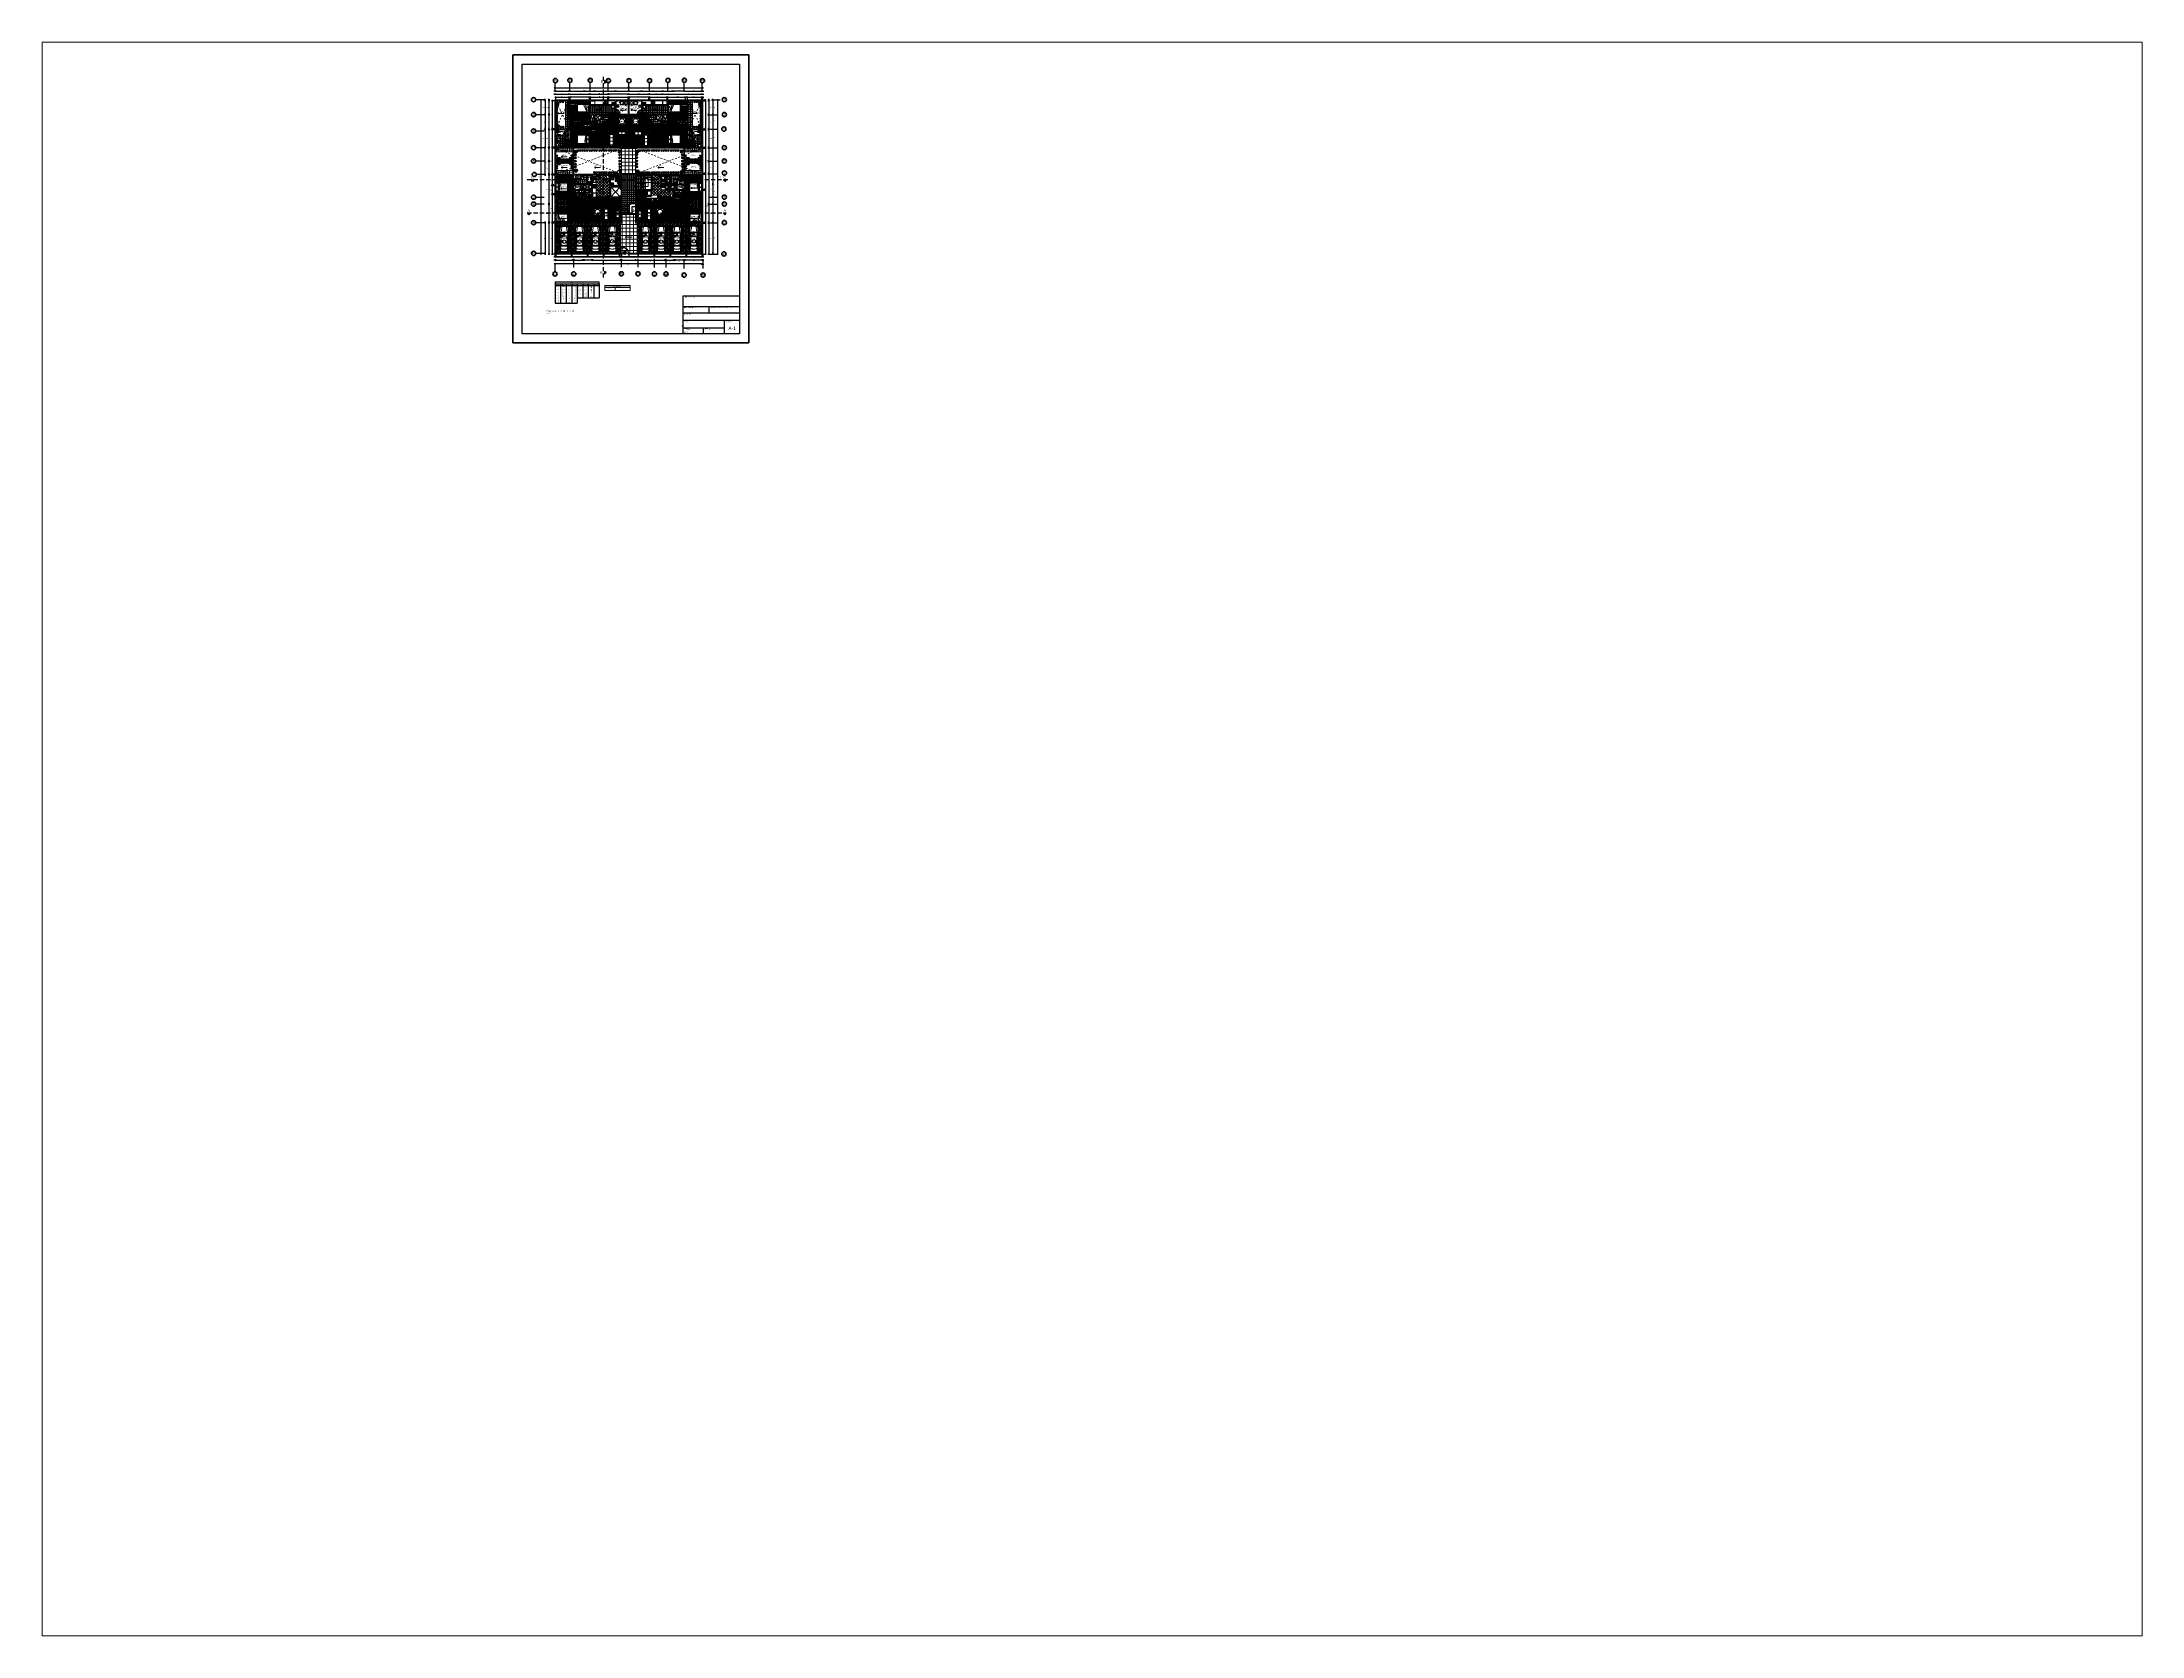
# Paper-space layout 'Layout1' of a CAD drawing. Header units: millimetres. Extents: x 26 to 231, y 20 to 176.
# The model-space entities are those that its viewports show. They can reach past a viewport. Long polylines and large blocks are cut down to what shows.
import ezdxf
from ezdxf.enums import TextEntityAlignment as Align

# ---------------------------------------------------------------- set-up
doc = ezdxf.new("R2010")
doc.units = ezdxf.units.MM
for name, pattern in [('DASHDOT', [1, 0.5, -0.25, 0, -0.25]), ('HIDDEN', [0.375, 0.25, -0.125]), ('HIDDEN2', [0.1875, 0.125, -0.0625])]:
    doc.linetypes.add(name, pattern=pattern)
for name, color, linetype, lineweight in [('01', 1, 'Continuous', 5), ('01 - plantas', 86, 'Continuous', 0), ('area 1', 172, 'Continuous', 0), ('CLOSETS', 253, 'Continuous', 18), ('DETALLE SANITARIOS', 128, 'Continuous', 13), ('DISTANCIA', 7, 'Continuous', 0), ('marcos', 7, 'Continuous', 40), ('mobiliario', 2, 'Continuous', 18), ('MURO ALTO', 6, 'Continuous', 18), ('MURO BAJO', 3, 'Continuous', 18), ('PISOS', 253, 'Continuous', 18), ('pozos de luz', 4, 'Continuous', 5), ('puertas', 2, 'Continuous', 13), ('SANITARIOS', 122, 'Continuous', 18), ('TEXTO', 4, 'Continuous', 5), ('TEXTO DESAGUE', 231, 'Continuous', 20), ('textos DEL FORMATO', 7, 'Continuous', 25), ('VANOS', 3, 'Continuous', 18), ('VIDRIOS', 124, 'Continuous', 18)]:
    doc.layers.add(name, color=color, linetype=linetype, lineweight=lineweight)
for name, color, linetype in [('02', 7, 'Continuous'), ('03', 3, 'Continuous'), ('04', 4, 'Continuous'), ('06', 6, 'Continuous'), ('08', 5, 'Continuous'), ('CORTE', 8, 'Continuous'), ('DETALLES PUERTAS', 8, 'Continuous'), ('Layer5', 6, 'Continuous'), ('MEMBRETE', 7, 'Continuous'), ('muros', 1, 'Continuous'), ('perimetrales', 6, 'Continuous'), ('proyeccion', 30, 'Continuous'), ('TEXTOS-NOTAS', 7, 'Continuous'), ('Textura LINEAS', 253, 'HIDDEN2')]:
    doc.layers.add(name, color=color, linetype=linetype)
doc.styles.add('50-NOTAS', font='romans.shx', dxfattribs={"height": 0.1})
doc.styles.add('ARVIM', font='framd.ttf', dxfattribs={"width": 0.9, "height": 0.2})
doc.styles.add('NOTAS', font='arial.ttf')
doc.styles.add('ROMAND', font='arial.ttf')
doc.styles.get("Standard").update_dxf_attribs({"font": 'arial.ttf'})
doc.styles.add('technicbold', font='techb___.ttf', dxfattribs={"height": 0.17})
doc.dimstyles.new('ARVIM', dxfattribs={"dimscale": 0.12, "dimtxt": 1, "dimasz": 1.25, "dimexe": 0.8, "dimexo": 1, "dimtad": 2, "dimtih": 1, "dimtoh": 1, "dimzin": 4, "dimdsep": 46, "dimtxsty": 'ROMAND', "dimblk": 'ARCHTICK', "dimcen": 0, "dimdle": 1, "dimclrd": 1, "dimclre": 1, "dimclrt": 251, "dimadec": 0, "dimazin": 0, "dimtfac": 1, "dimtix": 1, "dimtmove": 0, "dimatfit": 3, "dimldrblk": 'ARCHTICK', "dimfxl": 1, "dimarcsym": 0})

# ---------------------------------------------------------------- blocks, each defined once
blk = doc.blocks.new('audi a4 p')
at = {"color": 0}
for p, q in [((-1.25, 0.71), (-0.65, 0.55)), ((-0.92, 0.62), (-0.95, 0.15)), ((-0.93, 0.75), (-0.94, 0.76)), ((-0.94, 0.76), (-0.9, 0.76)), ((-0.94, 0.13), (-0.93, -0.15)), ((-0.93, 0.75), (-0.06, 0.75)), ((-0.9, 0.67), (-0.93, 0.75)), ((-0.9, 0.76), (-0.85, 0.86)), ((-0.88, 0.78), (0.13, 0.78)), ((-0.86, 0.83), (0.42, 0.82)), ((-0.85, 0.86), (1.25, 0.87)), ((-0.25, 0.58), (-0.06, 0.58)), ((-0.06, 0.75), (0.3, 0.73)), ((0.44, 0.65), (0.24, 0.65)), ((0.91, 0.53), (0.91, -0.03)), ((0.91, -0.53), (0.91, 0.03)), ((1.75, 0.52), (1.81, 0.5)), ((-1.25, -0.71), (-0.65, -0.55)), ((-0.93, -0.75), (-0.94, -0.76)), ((-0.94, -0.76), (-0.9, -0.76)), ((-0.9, -0.67), (-0.93, -0.75)), ((-0.93, -0.75), (-0.06, -0.75)), ((-0.82, -0.29), (-0.91, -0.29)), ((-0.82, -0.45), (-0.91, -0.45)), ((-0.9, -0.76), (-0.85, -0.86)), ((-0.88, -0.78), (0.13, -0.78)), ((-0.86, -0.83), (0.42, -0.82)), ((-0.85, -0.86), (1.25, -0.87)), ((-0.25, -0.58), (-0.06, -0.58)), ((-0.06, -0.75), (0.3, -0.73)), ((0.44, -0.65), (0.24, -0.65)), ((1.75, -0.52), (1.81, -0.5))]:
    blk.add_line(p, q, dxfattribs=at)
for centre in [(-1.02, 0.59), (-1.02, -0.59)]:
    blk.add_ellipse(centre, major_axis=(0, 0.0429), ratio=0.983266, start_param=4.712389, end_param=10.995574, dxfattribs=at)
for points, knots in [([(-2.56, 0), (-2.56, 0.05), (-2.55, 0.22), (-2.54, 0.44), (-2.44, 0.6), (-2.37, 0.7), (-2.29, 0.75), (-2.19, 0.79), (-2.08, 0.82), (-2, 0.84), (-1.96, 0.84)], [0, 0, 0, 0, 0.16039, 0.479033, 0.632967, 0.722015, 0.817474, 0.927562, 1.03733, 1.167094, 1.167094, 1.167094, 1.167094]), ([(-2.56, 0), (-2.56, -0.05), (-2.55, -0.22), (-2.54, -0.44), (-2.44, -0.6), (-2.37, -0.7), (-2.29, -0.75), (-2.19, -0.79), (-2.08, -0.82), (-2, -0.84), (-1.96, -0.84)], [0, 0, 0, 0, 0.16039, 0.479033, 0.632967, 0.722015, 0.817474, 0.927562, 1.03733, 1.167094, 1.167094, 1.167094, 1.167094]), ([(-2.25, 0.76), (-2.28, 0.74), (-2.33, 0.7), (-2.42, 0.61), (-2.48, 0.49), (-2.5, 0.35), (-2.53, 0.18), (-2.54, 0.07), (-2.54, 0)], [0, 0, 0, 0, 0.1095129, 0.2035347, 0.3452507, 0.5161382, 0.6275464, 0.8383798, 0.8383798, 0.8383798, 0.8383798]), ([(-2.25, -0.76), (-2.28, -0.74), (-2.33, -0.7), (-2.42, -0.61), (-2.48, -0.49), (-2.5, -0.35), (-2.53, -0.18), (-2.54, -0.07), (-2.54, 0)], [0, 0, 0, 0, 0.1095129, 0.2035347, 0.3452507, 0.5161382, 0.6275464, 0.8383798, 0.8383798, 0.8383798, 0.8383798]), ([(-2.45, 0.34), (-2.46, 0.33), (-2.48, 0.31), (-2.49, 0.25), (-2.5, 0.14), (-2.51, 0.05), (-2.51, 0)], [0, 0, 0, 0, 0.0314754, 0.0702057, 0.1915753, 0.3439346, 0.3439346, 0.3439346, 0.3439346]), ([(-2.45, -0.34), (-2.46, -0.33), (-2.48, -0.31), (-2.49, -0.25), (-2.5, -0.14), (-2.51, -0.05), (-2.51, 0)], [0, 0, 0, 0, 0.0314754, 0.0702057, 0.1915753, 0.3439346, 0.3439346, 0.3439346, 0.3439346]), ([(-2.43, 0.34), (-2.42, 0.34), (-2.43, 0.32), (-2.43, 0.29), (-2.45, 0.24), (-2.45, 0.19), (-2.45, 0.1), (-2.46, 0.05), (-2.46, 0)], [0, 0, 0, 0, 0.0114788, 0.0403472, 0.0875838, 0.1755608, 0.1991501, 0.3369659, 0.3369659, 0.3369659, 0.3369659]), ([(-2.43, -0.34), (-2.42, -0.34), (-2.43, -0.32), (-2.43, -0.29), (-2.45, -0.24), (-2.45, -0.19), (-2.45, -0.1), (-2.46, -0.05), (-2.46, 0)], [0, 0, 0, 0, 0.0114788, 0.0403472, 0.0875838, 0.1755608, 0.1991501, 0.3369659, 0.3369659, 0.3369659, 0.3369659]), ([(-1.96, 0.84), (-2.02, 0.84), (-2.12, 0.79), (-2.24, 0.74), (-2.34, 0.65), (-2.42, 0.52), (-2.44, 0.4), (-2.45, 0.34)], [0, 0, 0, 0, 0.1772572, 0.3124951, 0.4151678, 0.5597243, 0.7575412, 0.7575412, 0.7575412, 0.7575412]), ([(-2.14, 0.78), (-2.14, 0.77), (-2.14, 0.75), (-2.16, 0.74), (-2.2, 0.72), (-2.24, 0.69), (-2.29, 0.65), (-2.33, 0.58), (-2.37, 0.5), (-2.38, 0.44), (-2.39, 0.41), (-2.41, 0.38), (-2.43, 0.37), (-2.45, 0.37)], [0, 0, 0, 0, 0.0304541, 0.0502818, 0.0786089, 0.1479133, 0.1986294, 0.2831705, 0.3780326, 0.4523267, 0.4667809, 0.4902599, 0.5347198, 0.5347198, 0.5347198, 0.5347198]), ([(-2.45, 0.34), (-2.35, 0.37), (-2.12, 0.41), (-1.78, 0.47), (-1.53, 0.5), (-1.42, 0.51)], [0, 0, 0, 0, 0.317374, 0.69576, 1.04714, 1.04714, 1.04714, 1.04714]), ([(-1.25, 0.71), (-1.34, 0.71), (-1.53, 0.71), (-1.82, 0.7), (-2.08, 0.68), (-2.23, 0.66), (-2.28, 0.66)], [0, 0, 0, 0, 0.269375, 0.574535, 0.885339, 1.036319, 1.036319, 1.036319, 1.036319]), ([(-2.24, 0.68), (-2.22, 0.7), (-2.16, 0.71), (-2.05, 0.73), (-1.88, 0.75), (-1.68, 0.76), (-1.45, 0.77), (-1.22, 0.77), (-1.06, 0.77), (-0.99, 0.77)], [0, 0, 0, 0, 0.076148, 0.165903, 0.355672, 0.569871, 0.782325, 1.050047, 1.257936, 1.257936, 1.257936, 1.257936]), ([(-1.84, 0.85), (-1.84, 0.84), (-1.87, 0.82), (-1.92, 0.8), (-1.99, 0.78), (-2.06, 0.77), (-2.11, 0.76), (-2.14, 0.75), (-2.15, 0.75)], [0, 0, 0, 0, 0.034703, 0.0959761, 0.1659336, 0.2471559, 0.2929944, 0.3295918, 0.3295918, 0.3295918, 0.3295918]), ([(-1.96, 0.84), (-1.92, 0.85), (-1.78, 0.86), (-1.52, 0.86), (-1.22, 0.86), (-1.02, 0.86), (-0.93, 0.86)], [0, 0, 0, 0, 0.114897, 0.437061, 0.754269, 1.029686, 1.029686, 1.029686, 1.029686]), ([(-1.52, 0.86), (-1.52, 0.84), (-1.48, 0.83), (-1.43, 0.81), (-1.33, 0.81), (-1.17, 0.82), (-1.04, 0.82), (-0.96, 0.82)], [0, 0, 0, 0, 0.0364992, 0.0923739, 0.1867837, 0.3273982, 0.5667068, 0.5667068, 0.5667068, 0.5667068]), ([(-1.01, 0.74), (-1.04, 0.74), (-1.09, 0.75), (-1.17, 0.74), (-1.25, 0.72), (-1.31, 0.67), (-1.36, 0.59), (-1.42, 0.51), (-1.46, 0.37), (-1.49, 0.2), (-1.51, 0.06), (-1.51, 0)], [0, 0, 0, 0, 0.082256, 0.165174, 0.241383, 0.30939, 0.405348, 0.511507, 0.603349, 0.843635, 1.017671, 1.017671, 1.017671, 1.017671]), ([(-1.01, -0.74), (-1.04, -0.74), (-1.09, -0.75), (-1.17, -0.74), (-1.25, -0.72), (-1.31, -0.67), (-1.36, -0.59), (-1.42, -0.51), (-1.46, -0.37), (-1.49, -0.2), (-1.51, -0.06), (-1.51, 0)], [0, 0, 0, 0, 0.082256, 0.165174, 0.241383, 0.30939, 0.405348, 0.511507, 0.603349, 0.843635, 1.017671, 1.017671, 1.017671, 1.017671]), ([(-1.25, 0.71), (-1.27, 0.68), (-1.32, 0.62), (-1.39, 0.48), (-1.44, 0.26), (-1.46, 0.09), (-1.46, 0)], [0, 0, 0, 0, 0.0947759, 0.2311242, 0.4700259, 0.7400315, 0.7400315, 0.7400315, 0.7400315]), ([(-1.25, -0.71), (-1.27, -0.68), (-1.32, -0.62), (-1.39, -0.48), (-1.44, -0.26), (-1.46, -0.09), (-1.46, 0)], [0, 0, 0, 0, 0.0947759, 0.2311242, 0.4700259, 0.7400315, 0.7400315, 0.7400315, 0.7400315]), ([(-1.19, 0.69), (-1.21, 0.67), (-1.24, 0.62), (-1.29, 0.51), (-1.33, 0.37), (-1.35, 0.2), (-1.37, 0.07), (-1.37, 0)], [0, 0, 0, 0, 0.0708922, 0.1925846, 0.3348457, 0.5072814, 0.7109928, 0.7109928, 0.7109928, 0.7109928]), ([(-1.19, -0.69), (-1.21, -0.67), (-1.24, -0.62), (-1.29, -0.51), (-1.33, -0.37), (-1.35, -0.2), (-1.37, -0.07), (-1.37, 0)], [0, 0, 0, 0, 0.0708922, 0.1925846, 0.3348457, 0.5072814, 0.7109928, 0.7109928, 0.7109928, 0.7109928]), ([(-1.25, 0), (-1.25, 0.03), (-1.25, 0.08), (-1.25, 0.13), (-1.25, 0.17), (-1.23, 0.17), (-1.22, 0.17), (-1.21, 0.16), (-1.2, 0.1), (-1.2, 0.04), (-1.2, 0)], [0, 0, 0, 0, 0.0857277, 0.1381048, 0.1641986, 0.1769751, 0.1890325, 0.2028129, 0.2286049, 0.3592554, 0.3592554, 0.3592554, 0.3592554]), ([(-1.25, 0), (-1.25, -0.03), (-1.25, -0.08), (-1.25, -0.13), (-1.25, -0.17), (-1.23, -0.17), (-1.22, -0.17), (-1.21, -0.16), (-1.2, -0.1), (-1.2, -0.04), (-1.2, 0)], [0, 0, 0, 0, 0.0857277, 0.1381048, 0.1641986, 0.1769751, 0.1890325, 0.2028129, 0.2286049, 0.3592554, 0.3592554, 0.3592554, 0.3592554]), ([(-0.94, 0.13), (-0.94, 0.14), (-0.96, 0.16), (-1, 0.12), (-1.04, 0.08), (-1.08, 0), (-1.13, -0.1), (-1.18, -0.21), (-1.22, -0.32), (-1.22, -0.41), (-1.18, -0.49), (-1.14, -0.54), (-1.08, -0.58), (-1.05, -0.62), (-1.04, -0.64), (-1.04, -0.65)], [0, 0, 0, 0, 0.527288, 1.647451, 3.487558, 5.099073, 7.968657, 12.238313, 14.475187, 16.613757, 18.744202, 20.639343, 22.223389, 23.452731, 24.286529, 24.286529, 24.286529, 24.286529]), ([(-1.21, 0.86), (-1.21, 0.84), (-1.2, 0.81), (-1.2, 0.76), (-1.18, 0.74), (-1.17, 0.73)], [0, 0, 0, 0, 1.462159, 2.651105, 3.386321, 3.386321, 3.386321, 3.386321]), ([(0.97, 0.69), (0.96, 0.68), (0.92, 0.65), (0.84, 0.64), (0.76, 0.6), (0.64, 0.57), (0.51, 0.55), (0.3, 0.53), (0.06, 0.54), (-0.17, 0.54), (-0.36, 0.54), (-0.56, 0.56), (-0.83, 0.65), (-1.04, 0.71), (-1.16, 0.74)], [0, 0, 0, 0, 0.05975, 0.126928, 0.230034, 0.336675, 0.482225, 0.641324, 0.954906, 1.203173, 1.330375, 1.542773, 1.802261, 2.175545, 2.175545, 2.175545, 2.175545]), ([(-0.99, 0.77), (-0.99, 0.76), (-0.99, 0.75), (-1, 0.75), (-1.01, 0.74)], [0, 0, 0, 0, 0.02274132, 0.03717479, 0.03717479, 0.03717479, 0.03717479]), ([(-0.85, 0.86), (-0.86, 0.86), (-0.88, 0.88), (-0.94, 0.87), (-0.96, 0.82), (-1, 0.78), (-0.97, 0.74), (-0.94, 0.73), (-0.93, 0.75)], [0, 0, 0, 0, 0.024864, 0.0846267, 0.1362471, 0.1900683, 0.2245199, 0.2681841, 0.2681841, 0.2681841, 0.2681841]), ([(-0.67, 0.55), (-0.67, 0.55), (-0.69, 0.52), (-0.71, 0.47), (-0.7, 0.36), (-0.7, 0.26), (-0.7, 0.17), (-0.69, 0.15), (-0.68, 0.14)], [0, 0, 0, 0, 0.842998, 2.122875, 3.997599, 9.174838, 10.012722, 10.751336, 10.751336, 10.751336, 10.751336]), ([(-0.59, 0.53), (-0.6, 0.5), (-0.64, 0.39), (-0.67, 0.2), (-0.69, 0.06), (-0.69, -0.01)], [0, 0, 0, 0, 0.1139079, 0.3411539, 0.543502, 0.543502, 0.543502, 0.543502]), ([(-0.65, 0.55), (-0.63, 0.55), (-0.57, 0.53), (-0.47, 0.51), (-0.35, 0.5), (-0.14, 0.49), (0.14, 0.49), (0.47, 0.48), (0.75, 0.5), (0.99, 0.54), (1.23, 0.59), (1.47, 0.58), (1.63, 0.58), (1.73, 0.57), (1.74, 0.57)], [0, 0, 0, 0, 0.073325, 0.188896, 0.303039, 0.425821, 0.811242, 1.159737, 1.41058, 1.660623, 1.899627, 2.11145, 2.377727, 2.401703, 2.401703, 2.401703, 2.401703]), ([(-0.57, 0.58), (-0.52, 0.58), (-0.44, 0.58), (-0.34, 0.58), (-0.28, 0.58), (-0.26, 0.56), (-0.25, 0.55), (-0.25, 0.54)], [0, 0, 0, 0, 3.267856, 6.568708, 7.399663, 8.099385, 8.621705, 8.621705, 8.621705, 8.621705]), ([(-0.15, 0.86), (-0.14, 0.85), (-0.12, 0.83), (-0.1, 0.78), (-0.1, 0.76), (-0.1, 0.74)], [1.808086, 1.808086, 1.808086, 1.808086, 2.918874, 4.131288, 5.10151, 5.10151, 5.10151, 5.10151]), ([(-0.14, 0.75), (-0.12, 0.72), (-0.1, 0.65), (-0.07, 0.58), (-0.06, 0.54)], [0, 0, 0, 0, 0.1000351, 0.2184418, 0.2184418, 0.2184418, 0.2184418]), ([(-0.06, 0.75), (-0.04, 0.71), (-0.03, 0.65), (0, 0.59), (0, 0.55), (0, 0.54)], [0, 0, 0, 0, 2.528586, 4.711885, 5.408215, 5.408215, 5.408215, 5.408215]), ([(0.13, 0.78), (0.27, 0.78), (0.48, 0.78), (0.79, 0.76), (0.96, 0.75), (1.06, 0.74)], [0, 0, 0, 0, 0.4042759, 0.6333827, 0.9326252, 0.9326252, 0.9326252, 0.9326252]), ([(0.24, 0.65), (0.23, 0.65), (0.19, 0.65), (0.15, 0.6), (0.13, 0.56), (0.13, 0.54)], [0, 0, 0, 0, 0.0486628, 0.1144515, 0.1777721, 0.1777721, 0.1777721, 0.1777721]), ([(0.3, 0.73), (0.36, 0.73), (0.48, 0.73), (0.63, 0.73), (0.79, 0.71), (0.93, 0.7), (1.06, 0.68), (1.1, 0.66)], [0, 0, 0, 0, 0.1783018, 0.3787173, 0.431954, 0.6762374, 0.8077184, 0.8077184, 0.8077184, 0.8077184]), ([(0.42, 0.82), (0.49, 0.82), (0.61, 0.82), (0.8, 0.8), (1.01, 0.79), (1.22, 0.77), (1.4, 0.75), (1.54, 0.74), (1.64, 0.7), (1.71, 0.65), (1.74, 0.58), (1.78, 0.43), (1.8, 0.24), (1.8, 0.06), (1.8, 0)], [0, 0, 0, 0, 0.198873, 0.363323, 0.587433, 0.823543, 1.004622, 1.129816, 1.230113, 1.320655, 1.388577, 1.443334, 1.771447, 1.958652, 1.958652, 1.958652, 1.958652]), ([(0.42, -0.82), (0.49, -0.82), (0.61, -0.82), (0.8, -0.8), (1.01, -0.79), (1.22, -0.77), (1.4, -0.75), (1.54, -0.74), (1.64, -0.7), (1.71, -0.65), (1.74, -0.58), (1.78, -0.43), (1.8, -0.24), (1.8, -0.06), (1.8, 0)], [0, 0, 0, 0, 0.198873, 0.363323, 0.587433, 0.823543, 1.004622, 1.129816, 1.230113, 1.320655, 1.388577, 1.443334, 1.771447, 1.958652, 1.958652, 1.958652, 1.958652]), ([(0.68, 0.67), (0.66, 0.68), (0.61, 0.69), (0.55, 0.72), (0.49, 0.73), (0.45, 0.71), (0.45, 0.67), (0.45, 0.64), (0.47, 0.63), (0.49, 0.59), (0.52, 0.57), (0.52, 0.55)], [0, 0, 0, 0, 0.0655106, 0.1550445, 0.2094604, 0.2438604, 0.287164, 0.3001388, 0.3275984, 0.3616951, 0.4200969, 0.4200969, 0.4200969, 0.4200969]), ([(0.79, 0.87), (0.79, 0.85), (0.8, 0.8), (0.76, 0.76), (0.69, 0.67), (0.62, 0.6), (0.56, 0.56)], [0, 0, 0, 0, 0.0597371, 0.1139981, 0.1672498, 0.3938869, 0.3938869, 0.3938869, 0.3938869]), ([(0.76, 0.71), (0.74, 0.69), (0.69, 0.64), (0.64, 0.59), (0.61, 0.57)], [0, 0, 0, 0, 1.868162, 5.271297, 5.271297, 5.271297, 5.271297]), ([(0.67, 0.49), (0.68, 0.48), (0.69, 0.44), (0.71, 0.37), (0.73, 0.25), (0.75, 0.1), (0.75, -0.02), (0.75, -0.08)], [0, 0, 0, 0, 0.0451009, 0.1211996, 0.2308505, 0.385263, 0.5739042, 0.5739042, 0.5739042, 0.5739042]), ([(0.67, -0.49), (0.68, -0.48), (0.69, -0.44), (0.71, -0.37), (0.73, -0.25), (0.75, -0.1), (0.75, 0.02), (0.75, 0.08)], [0, 0, 0, 0, 0.0451009, 0.1211996, 0.2308505, 0.385263, 0.5739042, 0.5739042, 0.5739042, 0.5739042]), ([(0.71, 0.66), (0.72, 0.65), (0.74, 0.63), (0.74, 0.61), (0.75, 0.6)], [0, 0, 0, 0, 0.983949, 1.771691, 1.771691, 1.771691, 1.771691]), ([(0.81, 0.62), (0.79, 0.62), (0.75, 0.62), (0.73, 0.65), (0.71, 0.66)], [0, 0, 0, 0, 0.0535488, 0.1060573, 0.1060573, 0.1060573, 0.1060573]), ([(0.73, 0.3), (0.73, 0.33), (0.74, 0.38), (0.73, 0.43), (0.76, 0.46), (0.8, 0.45), (0.84, 0.46), (0.86, 0.44), (0.87, 0.42), (0.87, 0.36), (0.88, 0.3), (0.87, 0.24), (0.86, 0.23), (0.83, 0.23), (0.8, 0.23), (0.77, 0.22), (0.73, 0.23), (0.73, 0.27), (0.73, 0.29), (0.73, 0.3)], [0, 0, 0, 0, 0.0969044, 0.1295913, 0.1506192, 0.1985921, 0.2360698, 0.2557908, 0.2719711, 0.2929882, 0.44406, 0.4519132, 0.4720918, 0.4918599, 0.5228758, 0.5707096, 0.5892096, 0.6145759, 0.654681, 0.654681, 0.654681, 0.654681]), ([(0.78, 0.23), (0.78, 0.22), (0.77, 0.14), (0.77, 0.05), (0.77, -0.03)], [11.235438, 11.235438, 11.235438, 11.235438, 11.552536, 17.586883, 17.586883, 17.586883, 17.586883]), ([(0.78, -0.23), (0.78, -0.22), (0.77, -0.14), (0.77, -0.05), (0.77, 0.03)], [11.235438, 11.235438, 11.235438, 11.235438, 11.552536, 17.586883, 17.586883, 17.586883, 17.586883]), ([(1.06, 0.74), (1.14, 0.74), (1.26, 0.72), (1.43, 0.71), (1.55, 0.69), (1.65, 0.65), (1.73, 0.61), (1.74, 0.57)], [0, 0, 0, 0, 0.2277977, 0.3719478, 0.4996814, 0.5863441, 0.709615, 0.709615, 0.709615, 0.709615]), ([(1.1, 0.66), (1.12, 0.65), (1.17, 0.63), (1.25, 0.57), (1.32, 0.47), (1.36, 0.37), (1.37, 0.3), (1.38, 0.28)], [0, 0, 0, 0, 0.0720749, 0.1581284, 0.2958089, 0.4262456, 0.4842292, 0.4842292, 0.4842292, 0.4842292]), ([(1.18, 0.86), (1.18, 0.86), (1.2, 0.84), (1.25, 0.83), (1.33, 0.81), (1.44, 0.79), (1.54, 0.78), (1.63, 0.76), (1.69, 0.73), (1.74, 0.68), (1.78, 0.61), (1.8, 0.53), (1.83, 0.45), (1.83, 0.39), (1.84, 0.36)], [0, 0, 0, 0, 0.0219205, 0.0572122, 0.1522539, 0.2718866, 0.3894011, 0.4710097, 0.5346344, 0.5986698, 0.6733118, 0.758696, 0.8351341, 0.9293726, 0.9293726, 0.9293726, 0.9293726]), ([(1.25, 0.87), (1.27, 0.86), (1.32, 0.84), (1.41, 0.82), (1.52, 0.81), (1.63, 0.79), (1.72, 0.77), (1.78, 0.72), (1.83, 0.67), (1.86, 0.58), (1.89, 0.46), (1.91, 0.36), (1.91, 0.3), (1.92, 0.29)], [0, 0, 0, 0, 0.056668, 0.14946, 0.28161, 0.392935, 0.481686, 0.542967, 0.622845, 0.69797, 0.833643, 0.965665, 1.00577, 1.00577, 1.00577, 1.00577]), ([(1.38, 0.28), (1.39, 0.24), (1.4, 0.14), (1.4, 0.05), (1.4, 0)], [0, 0, 0, 0, 0.140379, 0.2808468, 0.2808468, 0.2808468, 0.2808468]), ([(1.38, -0.28), (1.39, -0.24), (1.4, -0.14), (1.4, -0.05), (1.4, 0)], [0, 0, 0, 0, 0.140379, 0.2808468, 0.2808468, 0.2808468, 0.2808468]), ([(1.84, 0.36), (1.85, 0.31), (1.86, 0.19), (1.86, 0.07), (1.86, 0)], [0, 0, 0, 0, 0.1502861, 0.3522699, 0.3522699, 0.3522699, 0.3522699]), ([(-1.96, -0.84), (-2.02, -0.84), (-2.12, -0.79), (-2.24, -0.74), (-2.34, -0.65), (-2.42, -0.52), (-2.44, -0.4), (-2.45, -0.34)], [0, 0, 0, 0, 0.1772572, 0.3124951, 0.4151678, 0.5597243, 0.7575412, 0.7575412, 0.7575412, 0.7575412]), ([(-2.45, -0.34), (-2.35, -0.37), (-2.12, -0.41), (-1.78, -0.47), (-1.53, -0.5), (-1.42, -0.51)], [0, 0, 0, 0, 0.317374, 0.69576, 1.04714, 1.04714, 1.04714, 1.04714]), ([(-2.14, -0.78), (-2.14, -0.77), (-2.14, -0.75), (-2.16, -0.74), (-2.2, -0.72), (-2.24, -0.69), (-2.29, -0.65), (-2.33, -0.58), (-2.37, -0.5), (-2.38, -0.44), (-2.39, -0.41), (-2.41, -0.38), (-2.43, -0.37), (-2.45, -0.37)], [0, 0, 0, 0, 0.0304541, 0.0502818, 0.0786089, 0.1479133, 0.1986294, 0.2831705, 0.3780326, 0.4523267, 0.4667809, 0.4902599, 0.5347198, 0.5347198, 0.5347198, 0.5347198]), ([(-1.25, -0.71), (-1.34, -0.71), (-1.53, -0.71), (-1.82, -0.7), (-2.08, -0.68), (-2.23, -0.66), (-2.28, -0.66)], [0, 0, 0, 0, 0.269375, 0.574535, 0.885339, 1.036319, 1.036319, 1.036319, 1.036319]), ([(-2.24, -0.68), (-2.22, -0.7), (-2.16, -0.71), (-2.05, -0.73), (-1.88, -0.75), (-1.68, -0.76), (-1.45, -0.77), (-1.22, -0.77), (-1.06, -0.77), (-0.99, -0.77)], [0, 0, 0, 0, 0.076148, 0.165903, 0.355672, 0.569871, 0.782325, 1.050047, 1.257936, 1.257936, 1.257936, 1.257936]), ([(-1.84, -0.85), (-1.84, -0.84), (-1.87, -0.82), (-1.92, -0.8), (-1.99, -0.78), (-2.06, -0.77), (-2.11, -0.76), (-2.14, -0.75), (-2.15, -0.75)], [0, 0, 0, 0, 0.034703, 0.0959761, 0.1659336, 0.2471559, 0.2929944, 0.3295918, 0.3295918, 0.3295918, 0.3295918]), ([(-1.96, -0.84), (-1.92, -0.85), (-1.78, -0.86), (-1.52, -0.86), (-1.22, -0.86), (-1.02, -0.86), (-0.93, -0.86)], [0, 0, 0, 0, 0.114897, 0.437061, 0.754269, 1.029686, 1.029686, 1.029686, 1.029686]), ([(-1.52, -0.86), (-1.52, -0.84), (-1.48, -0.83), (-1.43, -0.81), (-1.33, -0.81), (-1.17, -0.82), (-1.04, -0.82), (-0.96, -0.82)], [0, 0, 0, 0, 0.0364992, 0.0923739, 0.1867837, 0.3273982, 0.5667068, 0.5667068, 0.5667068, 0.5667068]), ([(-1.21, -0.86), (-1.21, -0.84), (-1.2, -0.81), (-1.2, -0.76), (-1.18, -0.74), (-1.17, -0.73)], [0, 0, 0, 0, 1.462159, 2.651105, 3.386321, 3.386321, 3.386321, 3.386321]), ([(0.97, -0.69), (0.96, -0.68), (0.92, -0.65), (0.84, -0.64), (0.76, -0.6), (0.64, -0.57), (0.51, -0.55), (0.3, -0.53), (0.06, -0.54), (-0.17, -0.54), (-0.36, -0.54), (-0.56, -0.56), (-0.83, -0.65), (-1.04, -0.71), (-1.16, -0.74)], [0, 0, 0, 0, 0.05975, 0.126928, 0.230034, 0.336675, 0.482225, 0.641324, 0.954906, 1.203173, 1.330375, 1.542773, 1.802261, 2.175545, 2.175545, 2.175545, 2.175545]), ([(-0.99, -0.77), (-0.99, -0.76), (-0.99, -0.75), (-1, -0.75), (-1.01, -0.74)], [0, 0, 0, 0, 0.02274132, 0.03717479, 0.03717479, 0.03717479, 0.03717479]), ([(-0.85, -0.86), (-0.86, -0.86), (-0.88, -0.88), (-0.94, -0.87), (-0.96, -0.82), (-1, -0.78), (-0.97, -0.74), (-0.94, -0.73), (-0.93, -0.75)], [0, 0, 0, 0, 0.024864, 0.0846267, 0.1362471, 0.1900683, 0.2245199, 0.2681841, 0.2681841, 0.2681841, 0.2681841]), ([(-0.92, -0.55), (-0.93, -0.55), (-0.93, -0.55), (-0.95, -0.56), (-0.95, -0.55), (-0.95, -0.54), (-0.94, -0.54), (-0.93, -0.53), (-0.93, -0.51), (-0.91, -0.47), (-0.91, -0.4), (-0.91, -0.33), (-0.92, -0.26), (-0.94, -0.22), (-0.95, -0.19), (-0.97, -0.18), (-0.96, -0.18), (-0.95, -0.17), (-0.94, -0.17), (-0.94, -0.17), (-0.93, -0.17), (-0.93, -0.16), (-0.93, -0.15)], [0, 0, 0, 0, 0.0138597, 0.0278304, 0.0329137, 0.0379971, 0.0465756, 0.0592704, 0.0762214, 0.1105991, 0.1789801, 0.2766959, 0.3173629, 0.3800771, 0.4110544, 0.4160421, 0.4210284, 0.4277212, 0.4387433, 0.4448131, 0.4508005, 0.4694463, 0.4694463, 0.4694463, 0.4694463]), ([(-0.82, -0.29), (-0.83, -0.3), (-0.81, -0.23), (-0.8, -0.21), (-0.77, -0.17), (-0.74, -0.16), (-0.71, -0.17), (-0.69, -0.2), (-0.66, -0.25), (-0.65, -0.32), (-0.65, -0.39), (-0.66, -0.46), (-0.68, -0.51), (-0.7, -0.54), (-0.73, -0.56), (-0.75, -0.55), (-0.77, -0.54), (-0.79, -0.52), (-0.81, -0.49), (-0.83, -0.41), (-0.84, -0.38), (-0.82, -0.28), (-0.82, -0.29)], [0, 0, 0, 0, 0.03969, 0.089634, 0.13125, 0.1542862, 0.1797268, 0.2207266, 0.2680991, 0.3447665, 0.4095645, 0.4843001, 0.541515, 0.5817687, 0.6060665, 0.6262474, 0.6436722, 0.6634686, 0.6988791, 0.7758465, 0.8696394, 0.907731, 0.907731, 0.907731, 0.907731]), ([(-0.8, -0.29), (-0.8, -0.28), (-0.8, -0.28), (-0.8, -0.27), (-0.79, -0.26), (-0.79, -0.25), (-0.79, -0.24), (-0.78, -0.23), (-0.78, -0.23), (-0.78, -0.22), (-0.78, -0.22), (-0.77, -0.21), (-0.77, -0.21), (-0.76, -0.2), (-0.76, -0.2), (-0.75, -0.19), (-0.75, -0.19), (-0.75, -0.19), (-0.75, -0.19), (-0.74, -0.19), (-0.74, -0.19), (-0.73, -0.19), (-0.73, -0.19), (-0.73, -0.19), (-0.73, -0.19), (-0.72, -0.2), (-0.72, -0.2), (-0.71, -0.21), (-0.71, -0.22), (-0.7, -0.23), (-0.7, -0.23), (-0.7, -0.24), (-0.69, -0.25), (-0.69, -0.26), (-0.68, -0.26), (-0.68, -0.28), (-0.68, -0.28), (-0.68, -0.3), (-0.67, -0.32), (-0.67, -0.35), (-0.67, -0.36), (-0.67, -0.4), (-0.68, -0.43), (-0.69, -0.47), (-0.69, -0.48), (-0.7, -0.49), (-0.7, -0.5), (-0.71, -0.51), (-0.71, -0.51), (-0.72, -0.52), (-0.72, -0.52), (-0.73, -0.53), (-0.73, -0.53), (-0.74, -0.53), (-0.74, -0.53), (-0.74, -0.53), (-0.74, -0.53), (-0.75, -0.53), (-0.75, -0.53), (-0.75, -0.52), (-0.75, -0.52), (-0.76, -0.52), (-0.76, -0.52), (-0.76, -0.52), (-0.76, -0.52), (-0.76, -0.52), (-0.76, -0.52), (-0.76, -0.51), (-0.77, -0.51), (-0.77, -0.51), (-0.77, -0.5), (-0.77, -0.5), (-0.78, -0.49), (-0.78, -0.48), (-0.78, -0.48), (-0.79, -0.47), (-0.79, -0.47), (-0.79, -0.45), (-0.8, -0.44), (-0.8, -0.42), (-0.8, -0.42), (-0.8, -0.41), (-0.8, -0.4), (-0.81, -0.39), (-0.81, -0.38), (-0.81, -0.36), (-0.81, -0.36), (-0.81, -0.34), (-0.8, -0.34), (-0.8, -0.32), (-0.8, -0.3), (-0.8, -0.29), (-0.8, -0.29), (-0.8, -0.29), (-0.8, -0.29), (-0.8, -0.29), (-0.8, -0.29), (-0.8, -0.29)], [0.497033, 0.497033, 0.497033, 0.497033, 0.723444, 0.723444, 0.974636, 0.974636, 1.50964, 1.50964, 2.044645, 2.044645, 2.271061, 2.271061, 2.862376, 2.862376, 3.217654, 3.217654, 3.537253, 3.537253, 3.856852, 3.856852, 4.368613, 4.368613, 4.584627, 4.584627, 4.99269, 4.99269, 5.400753, 5.400753, 5.808816, 5.808816, 6.216879, 6.216879, 6.778716, 6.778716, 7.350371, 7.350371, 7.922025, 7.922025, 9.065335, 9.065335, 10.208644, 10.208644, 12.495263, 12.495263, 13.409896, 13.409896, 13.929088, 13.929088, 14.44828, 14.44828, 14.909885, 14.909885, 15.371489, 15.371489, 15.62524, 15.62524, 15.87899, 15.87899, 16.120875, 16.120875, 16.36276, 16.36276, 16.51635, 16.51635, 16.669941, 16.669941, 16.921521, 16.921521, 17.136676, 17.136676, 17.351831, 17.351831, 17.782142, 17.782142, 18.204974, 18.204974, 18.627807, 18.627807, 19.473473, 19.473473, 19.978923, 19.978923, 20.484372, 20.484372, 21.475119, 21.475119, 21.859144, 21.859144, 22.162884, 22.162884, 22.770362, 22.770362, 22.900493, 22.900493, 22.951221, 22.951221, 22.964298, 22.964298, 22.964298, 22.964298]), ([(-0.7, -0.49), (-0.7, -0.49), (-0.71, -0.46), (-0.7, -0.37), (-0.7, -0.29), (-0.7, -0.23)], [1.749253, 1.749253, 1.749253, 1.749253, 2.122875, 3.997599, 8.307432, 8.307432, 8.307432, 8.307432]), ([(-0.7, -0.19), (-0.7, -0.18), (-0.7, -0.16), (-0.69, -0.15), (-0.68, -0.14)], [9.436432, 9.436432, 9.436432, 9.436432, 10.012722, 10.751336, 10.751336, 10.751336, 10.751336]), ([(-0.59, -0.53), (-0.6, -0.5), (-0.64, -0.39), (-0.67, -0.21), (-0.69, -0.07), (-0.69, -0.01)], [0, 0, 0, 0, 0.1139079, 0.3411539, 0.5260188, 0.5260188, 0.5260188, 0.5260188]), ([(-0.67, -0.55), (-0.67, -0.55), (-0.68, -0.54), (-0.69, -0.53), (-0.69, -0.52)], [0, 0, 0, 0, 0.8429982, 0.9626806, 0.9626806, 0.9626806, 0.9626806]), ([(-0.65, -0.55), (-0.63, -0.55), (-0.57, -0.53), (-0.47, -0.51), (-0.35, -0.5), (-0.14, -0.49), (0.14, -0.49), (0.47, -0.48), (0.75, -0.5), (0.99, -0.54), (1.23, -0.59), (1.47, -0.58), (1.63, -0.58), (1.73, -0.57), (1.74, -0.57)], [0, 0, 0, 0, 0.073325, 0.188896, 0.303039, 0.425821, 0.811242, 1.159737, 1.41058, 1.660623, 1.899627, 2.11145, 2.377727, 2.401703, 2.401703, 2.401703, 2.401703]), ([(-0.57, -0.58), (-0.52, -0.58), (-0.44, -0.58), (-0.34, -0.58), (-0.28, -0.58), (-0.26, -0.56), (-0.25, -0.55), (-0.25, -0.54)], [0, 0, 0, 0, 3.267856, 6.568708, 7.399663, 8.099385, 8.621705, 8.621705, 8.621705, 8.621705]), ([(-0.15, -0.86), (-0.14, -0.85), (-0.12, -0.83), (-0.1, -0.78), (-0.1, -0.76), (-0.1, -0.74)], [1.808086, 1.808086, 1.808086, 1.808086, 2.918874, 4.131288, 5.10151, 5.10151, 5.10151, 5.10151]), ([(-0.14, -0.75), (-0.12, -0.72), (-0.1, -0.65), (-0.07, -0.58), (-0.06, -0.54)], [0, 0, 0, 0, 0.1000351, 0.2184418, 0.2184418, 0.2184418, 0.2184418]), ([(-0.06, -0.75), (-0.04, -0.71), (-0.03, -0.65), (0, -0.59), (0, -0.55), (0, -0.54)], [0, 0, 0, 0, 2.528586, 4.711885, 5.408215, 5.408215, 5.408215, 5.408215]), ([(0.24, -0.65), (0.23, -0.65), (0.19, -0.65), (0.15, -0.6), (0.13, -0.56), (0.13, -0.54)], [0, 0, 0, 0, 0.0486628, 0.1144515, 0.1777721, 0.1777721, 0.1777721, 0.1777721]), ([(0.13, -0.78), (0.27, -0.78), (0.48, -0.78), (0.79, -0.76), (0.96, -0.75), (1.06, -0.74)], [0, 0, 0, 0, 0.4042759, 0.6333827, 0.9326252, 0.9326252, 0.9326252, 0.9326252]), ([(0.3, -0.73), (0.36, -0.73), (0.48, -0.73), (0.63, -0.73), (0.79, -0.71), (0.93, -0.7), (1.06, -0.68), (1.1, -0.66)], [0, 0, 0, 0, 0.1783018, 0.3787173, 0.431954, 0.6762374, 0.8077184, 0.8077184, 0.8077184, 0.8077184]), ([(0.68, -0.67), (0.66, -0.68), (0.61, -0.69), (0.55, -0.72), (0.49, -0.73), (0.45, -0.71), (0.45, -0.67), (0.45, -0.64), (0.47, -0.63), (0.49, -0.59), (0.52, -0.57), (0.52, -0.55)], [0, 0, 0, 0, 0.0655106, 0.1550445, 0.2094604, 0.2438604, 0.287164, 0.3001388, 0.3275984, 0.3616951, 0.4200969, 0.4200969, 0.4200969, 0.4200969]), ([(0.79, -0.87), (0.79, -0.85), (0.8, -0.8), (0.76, -0.76), (0.69, -0.67), (0.62, -0.6), (0.56, -0.56)], [0, 0, 0, 0, 0.0597371, 0.1139981, 0.1672498, 0.3938869, 0.3938869, 0.3938869, 0.3938869]), ([(0.76, -0.71), (0.74, -0.69), (0.69, -0.64), (0.64, -0.59), (0.61, -0.57)], [0, 0, 0, 0, 1.868162, 5.271297, 5.271297, 5.271297, 5.271297]), ([(0.71, -0.66), (0.72, -0.65), (0.74, -0.63), (0.74, -0.61), (0.75, -0.6)], [0, 0, 0, 0, 0.983949, 1.771691, 1.771691, 1.771691, 1.771691]), ([(0.81, -0.62), (0.79, -0.62), (0.75, -0.62), (0.73, -0.65), (0.71, -0.66)], [0, 0, 0, 0, 0.0535488, 0.1060573, 0.1060573, 0.1060573, 0.1060573]), ([(0.73, -0.3), (0.73, -0.33), (0.74, -0.38), (0.73, -0.43), (0.76, -0.46), (0.8, -0.45), (0.84, -0.46), (0.86, -0.44), (0.87, -0.42), (0.87, -0.36), (0.88, -0.3), (0.87, -0.24), (0.86, -0.23), (0.83, -0.23), (0.8, -0.23), (0.77, -0.22), (0.73, -0.23), (0.73, -0.27), (0.73, -0.29), (0.73, -0.3)], [0, 0, 0, 0, 0.0969044, 0.1295913, 0.1506192, 0.1985921, 0.2360698, 0.2557908, 0.2719711, 0.2929882, 0.44406, 0.4519132, 0.4720918, 0.4918599, 0.5228758, 0.5707096, 0.5892096, 0.6145759, 0.654681, 0.654681, 0.654681, 0.654681]), ([(1.06, -0.74), (1.14, -0.74), (1.26, -0.72), (1.43, -0.71), (1.55, -0.69), (1.65, -0.65), (1.73, -0.61), (1.74, -0.57)], [0, 0, 0, 0, 0.2277977, 0.3719478, 0.4996814, 0.5863441, 0.709615, 0.709615, 0.709615, 0.709615]), ([(1.1, -0.66), (1.12, -0.65), (1.17, -0.63), (1.25, -0.57), (1.32, -0.47), (1.36, -0.37), (1.37, -0.3), (1.38, -0.28)], [0, 0, 0, 0, 0.0720749, 0.1581284, 0.2958089, 0.4262456, 0.4842292, 0.4842292, 0.4842292, 0.4842292]), ([(1.18, -0.86), (1.18, -0.86), (1.2, -0.84), (1.25, -0.83), (1.33, -0.81), (1.44, -0.79), (1.54, -0.78), (1.63, -0.76), (1.69, -0.73), (1.74, -0.68), (1.78, -0.61), (1.8, -0.53), (1.83, -0.45), (1.83, -0.39), (1.84, -0.36)], [0, 0, 0, 0, 0.0219205, 0.0572122, 0.1522539, 0.2718866, 0.3894011, 0.4710097, 0.5346344, 0.5986698, 0.6733118, 0.758696, 0.8351341, 0.9293726, 0.9293726, 0.9293726, 0.9293726]), ([(1.25, -0.87), (1.27, -0.86), (1.32, -0.84), (1.41, -0.82), (1.52, -0.81), (1.63, -0.79), (1.72, -0.77), (1.78, -0.72), (1.83, -0.67), (1.86, -0.58), (1.89, -0.46), (1.91, -0.36), (1.91, -0.3), (1.92, -0.29)], [0, 0, 0, 0, 0.056668, 0.14946, 0.28161, 0.392935, 0.481686, 0.542967, 0.622845, 0.69797, 0.833643, 0.965665, 1.00577, 1.00577, 1.00577, 1.00577]), ([(1.84, -0.36), (1.85, -0.31), (1.86, -0.19), (1.86, -0.07), (1.86, 0)], [0, 0, 0, 0, 0.1502861, 0.3522699, 0.3522699, 0.3522699, 0.3522699])]:
    blk.add_open_spline(points, degree=3, knots=knots, dxfattribs=at)
for points in [[(-2.28, 0.66), (-2.3, 0.65), (-2.31, 0.65), (-2.33, 0.66)], [(0.77, 0.5), (0.77, 0.49), (0.77, 0.47), (0.77, 0.45)], [(1.92, 0.29), (1.93, 0.19), (1.92, 0.1), (1.92, 0)], [(1.92, -0.29), (1.93, -0.19), (1.92, -0.1), (1.92, 0)], [(-2.28, -0.66), (-2.3, -0.65), (-2.31, -0.65), (-2.33, -0.66)], [(-0.92, -0.62), (-0.92, -0.6), (-0.92, -0.57), (-0.92, -0.55)], [(0.77, -0.5), (0.77, -0.49), (0.77, -0.47), (0.77, -0.45)]]:
    blk.add_open_spline(points, degree=3, dxfattribs=at)
blk = doc.blocks.new('p7')
at = {"layer": 'DETALLES PUERTAS', "color": 0, "linetype": 'ByBlock'}
for p, q in [((0.05, 0.04), (0, 0.04)), ((0, 0.04), (0, -0.04)), ((0.05, 0), (0.05, 0.04)), ((0.06, 0), (0.05, 0)), ((0.06, -0.02), (0.06, 0)), ((0.57, 0.56), (0.57, 0.48)), ((0.57, 0.48), (0.58, 0.48)), ((0.61, 0.57), (0.58, 0.57)), ((0.58, 0.48), (0.59, 0.55)), ((0.59, 0.55), (0.61, 0.55)), ((0.61, 0.04), (0.61, 0.63)), ((0.61, 0.63), (0.65, 0.63)), ((0.61, 0.58), (0.61, 0.54)), ((0.61, 0.58), (0.61, 0.58)), ((0.61, 0.54), (0.61, 0.54)), ((0.65, 0.04), (0.61, 0.04)), ((0.64, 0), (0.64, -0.02)), ((0.65, 0), (0.64, 0)), ((0.65, 0.63), (0.65, 0.04)), ((0.65, 0.54), (0.65, 0.58)), ((0.65, 0.58), (0.65, 0.58)), ((0.65, 0.57), (0.68, 0.57)), ((0.67, 0.55), (0.65, 0.55)), ((0.65, 0.54), (0.65, 0.54)), ((0.65, 0.04), (0.65, 0)), ((0.7, 0.04), (0.65, 0.04)), ((0.68, 0.48), (0.67, 0.55)), ((0.69, 0.48), (0.68, 0.48)), ((0.69, 0.56), (0.69, 0.48)), ((0.7, -0.04), (0.7, 0.04)), ((0, -0.04), (0.05, -0.04)), ((0.05, -0.04), (0.06, -0.02)), ((0.64, -0.02), (0.65, -0.04)), ((0.65, -0.04), (0.7, -0.04))]:
    blk.add_line(p, q, dxfattribs=at)
for centre, radius, start, end in [((0.65, 0.04), 0.6, 93.3442, 180), ((0.58, 0.56), 0.01, 90, 180), ((0.68, 0.56), 0.01, 0, 90)]:
    blk.add_arc(centre, radius, start, end, dxfattribs=at)
blk = doc.blocks.new('c')
for p, q in [((521.98, 301.57), (521.98, 299.67)), ((523.33, 301.57), (521.98, 301.57)), ((523.33, 301.13), (521.98, 301.13)), ((521.98, 301.13), (522.13, 300.92)), ((523.33, 299.67), (521.98, 299.67)), ((522.04, 301.45), (522.04, 301.28)), ((522.54, 301.53), (522.12, 301.53)), ((522.12, 301.2), (522.54, 301.2)), ((522.13, 300.92), (523.33, 301.08)), ((522.3, 300.84), (522.25, 300.93)), ((523.33, 301.05), (522.3, 300.84)), ((522.62, 301.28), (522.62, 301.45)), ((522.7, 301.45), (522.7, 301.28)), ((523.19, 301.53), (522.78, 301.53)), ((522.78, 301.2), (523.19, 301.2)), ((523.27, 301.28), (523.27, 301.45)), ((523.33, 301.57), (523.33, 299.67))]:
    blk.add_line(p, q)
for centre, start, end in [((522.12, 301.45), 90, 180), ((522.12, 301.28), 180, 270), ((522.54, 301.45), 360, 90), ((522.54, 301.28), 270, 360), ((522.78, 301.45), 90, 180), ((522.78, 301.28), 180, 270), ((523.19, 301.45), 360, 90), ((523.19, 301.28), 270, 360)]:
    blk.add_arc(centre, 0.08, start, end)
blk = doc.blocks.new('MM')
for p, q in [((-75.93, 644.77), (-75.67, 644.77)), ((-75.8, 644.64), (-75.8, 644.91))]:
    blk.add_line(p, q)
for points in [[(-75.6, 644.97), (-75.6, 644.57), (-76, 644.57), (-76, 644.97)], [(-75.62, 644.95), (-75.62, 644.59), (-75.98, 644.59), (-75.98, 644.95)]]:
    blk.add_lwpolyline(points, close=True)
for radius in [0.115, 0.0575]:
    blk.add_circle((-75.8, 644.77), radius)
blk = doc.blocks.new('A$C7F1D235B')
at = {"layer": 'mobiliario'}
for p in [(76, -643.07), (77.82, -643.07)]:
    blk.add_blockref('MM', p, dxfattribs=at)
at = {"layer": 'mobiliario', "xscale": -1}
blk.add_blockref('c', (523.76, -299.67), dxfattribs=at)
blk = doc.blocks.new('sofff')
for p, q in [((384.26, -632.66), (384.89, -632.66)), ((384.26, -632.81), (384.26, -632.66)), ((384.26, -633.27), (384.26, -632.81)), ((384.33, -632.81), (384.26, -632.81)), ((384.74, -633.34), (384.26, -633.34)), ((384.26, -634.53), (384.26, -633.4)), ((384.74, -633.86), (384.26, -633.86)), ((384.74, -634.39), (384.26, -634.39)), ((384.26, -634.53), (384.89, -634.53)), ((384.74, -632.81), (384.33, -632.81)), ((384.47, -632.81), (384.47, -632.81)), ((384.74, -634.39), (384.74, -632.81)), ((384.89, -634.53), (384.89, -632.66))]:
    blk.add_line(p, q)
blk.add_lwpolyline([(384.26, -632.81), (384.26, -634.53)])
blk = doc.blocks.new('vv')
for p, q in [((373.74, -633.18), (373.74, -631.84)), ((374.37, -631.84), (373.74, -631.84)), ((373.89, -631.98), (374.3, -631.98)), ((373.89, -633.03), (373.89, -631.98)), ((373.89, -632.51), (374.37, -632.51)), ((373.89, -633.03), (374.37, -633.03)), ((373.89, -633.03), (374.37, -633.03)), ((374.16, -631.98), (374.16, -631.98)), ((374.3, -631.98), (374.37, -631.98)), ((374.37, -631.98), (374.37, -631.84)), ((374.37, -632.44), (374.37, -631.98)), ((374.37, -633.18), (374.37, -632.57)), ((374.37, -633.18), (373.74, -633.18))]:
    blk.add_line(p, q)
blk.add_lwpolyline([(374.37, -631.98), (374.37, -633.18)])
blk = doc.blocks.new('WES')
at = {"layer": 'DETALLE SANITARIOS', "color": 2}
for p, q in [((-2.72, -74.85), (-2.68, -74.85)), ((-2.72, -74.87), (-2.72, -74.85)), ((-2.65, -74.87), (-2.72, -74.87)), ((-2.68, -74.85), (-2.68, -74.84)), ((-2.65, -74.84), (-2.65, -74.87)), ((-2.59, -74.84), (-2.63, -74.97)), ((-2.41, -74.84), (-2.36, -74.97)), ((-2.28, -74.79), (-2.28, -74.7)), ((-2.41, -74.97), (-2.59, -74.97))]:
    blk.add_line(p, q, dxfattribs=at)
blk.add_lwpolyline([(-2.26, -74.84), (-2.26, -74.66), (-2.73, -74.66), (-2.73, -74.84)], close=True, dxfattribs=at)
for points in [[(-2.71, -74.7), (-2.71, -74.79)], [(-2.31, -74.68), (-2.69, -74.68)], [(-2.69, -74.82), (-2.31, -74.82)]]:
    blk.add_lwpolyline(points, dxfattribs=at)
for centre, radius, start, end in [((-2.69, -74.7), 0.0198, 81.8699, 188.1301), ((-2.69, -74.8), 0.0198, 171.8699, 278.1301), ((-2.3, -74.7), 0.0198, 351.8699, 98.1301), ((-2.3, -74.8), 0.0198, 261.8699, 8.1301), ((-2.42, -75.14), 0.273, 141.4691, 247.9714), ((-2.4, -75.15), 0.254, 136.3677, 238.9468), ((-2.5, -75.28), 0.0896, 245.7318, 294.2682), ((-2.5, -75.31), 0.0896, 254.8605, 285.1395), ((-2.58, -75.14), 0.273, 292.0284, 38.5307), ((-2.59, -75.15), 0.254, 301.053, 43.6321)]:
    blk.add_arc(centre, radius, start, end, dxfattribs=at)
blk = doc.blocks.new('Com1-c-4')
for p, q in [((-0.77, 0.42), (-0.8, 0.42)), ((-0.69, 0.47), (-0.5, 0.65)), ((-0.53, 0.13), (-0.69, 0.33)), ((-0.45, 0.73), (-0.45, 0.76)), ((-0.17, 0.48), (-0.36, 0.65)), ((0.16, 0.5), (0.37, 0.66)), ((0.45, 0.73), (0.46, 0.77)), ((0.51, 0.65), (0.68, 0.47)), ((0.52, 0.13), (0.69, 0.33)), ((0.76, 0.41), (0.8, 0.42)), ((-0.76, -0.42), (-0.79, -0.42)), ((-0.51, -0.13), (-0.68, -0.33)), ((-0.5, -0.66), (-0.68, -0.47)), ((-0.45, -0.74), (-0.45, -0.77)), ((-0.16, -0.5), (-0.36, -0.66)), ((0.09, -0.49), (0.33, -0.7)), ((0.41, -0.78), (0.42, -0.81)), ((0.65, -0.52), (0.47, -0.7)), ((0.49, -0.18), (0.66, -0.38)), ((0.73, -0.47), (0.76, -0.47))]:
    blk.add_line(p, q)
blk.add_circle((0, 0), 0.5)
for centre, radius, start, end in [((-0.38, 0.34), 0.43, 99.7382, 168.4989), ((-0.38, 0.34), 0.396, 99.7382, 168.4989), ((-0.61, 0.4), 0.103, 134.1185, 219.1488), ((-0.45, 0.19), 0.103, 219.1488, 246.4406), ((-0.43, 0.58), 0.103, 49.0883, 134.1185), ((-0.23, 0.4), 0.103, 43.0385, 49.0883), ((0.23, 0.42), 0.103, 129.1488, 143.1235), ((0.43, 0.58), 0.103, 44.1185, 129.1488), ((0.37, 0.35), 0.396, 9.7382, 78.4989), ((0.37, 0.35), 0.43, 9.7382, 78.4989), ((0.44, 0.2), 0.103, 299.3116, 319.0883), ((0.61, 0.4), 0.103, 319.0883, 44.1185), ((-0.37, -0.35), 0.43, 189.7382, 258.4989), ((-0.37, -0.35), 0.396, 189.7382, 258.4989), ((-0.6, -0.4), 0.103, 139.0883, 224.1185), ((-0.43, -0.2), 0.103, 121.9156, 139.0883), ((-0.43, -0.58), 0.103, 224.1185, 309.1488), ((-0.22, -0.42), 0.103, 309.1488, 323.1235), ((0.2, -0.45), 0.103, 223.0385, 229.0883), ((0.39, -0.62), 0.103, 229.0883, 314.1185), ((0.34, -0.39), 0.396, 279.7382, 348.4989), ((0.34, -0.39), 0.43, 279.7382, 348.4989), ((0.41, -0.24), 0.103, 39.1488, 53.1235), ((0.58, -0.45), 0.103, 314.1185, 39.1488)]:
    blk.add_arc(centre, radius, start, end)
blk = doc.blocks.new('OLKIJ')
at = {"layer": 'mobiliario'}
for p, q in [((539.64, -168.07), (539.64, -168.52)), ((539.67, -168.28), (539.75, -168.28)), ((539.67, -168.31), (539.75, -168.31)), ((539.9, -168.07), (539.84, -168.07)), ((539.84, -168.52), (539.9, -168.52))]:
    blk.add_line(p, q, dxfattribs=at)
at = {"layer": 'mobiliario', "extrusion": (0, 0, -1)}
for centre, major_axis, start_param, end_param in [((539.85, -168.42), (0.293, 0.293), -1.332225, -0.427649), ((539.85, -168.16), (-0.293, 0.293), 3.569242, 4.473817), ((539.67, -168.29), (0.0115, 0.0115), 2.750986, 5.102996), ((539.69, -168.19), (-0.0141, 0.0141), 5.497787, 11.780972), ((539.69, -168.39), (0.0141, 0.0141), 3.926991, 10.210176), ((540.25, -168.29), (-0.387, 0.387), 5.52518, 6.033719), ((540.25, -168.29), (0.387, 0.387), 3.391059, 3.899598), ((540.29, -168.29), (-0.387, 0.387), 5.525204, 5.82106), ((540.29, -168.29), (0.387, 0.387), 3.603718, 3.899574), ((539.75, -168.29), (-0.0106, 0.0106), 0.785398, 3.926991), ((539.84, -168.14), (-0.053, 0.053), 5.82106, 7.068583), ((539.84, -168.44), (0.053, 0.053), 2.356194, 3.603718), ((539.83, -168.29), (-0.0247, 0.0247), 5.497787, 11.780972), ((539.83, -168.29), (-0.0177, 0.0177), 5.497787, 11.780972), ((539.83, -168.29), (-0.0177, 0.0177), 5.497787, 11.780972), ((539.9, -168.14), (0.053, 0.053), -0.785398, 0.581791), ((539.9, -168.44), (-0.053, 0.053), 2.559801, 3.926991), ((539.17, -168.29), (0.578, 0.578), 0.581791, 0.989005), ((539.98, -168.08), (0.0354, 0.0354), -0.427649, 0.528882), ((539.98, -168.5), (-0.0354, 0.0354), 2.61271, 3.569242), ((539.17, -168.29), (-0.627, 0.627), 2.099679, 2.61271)]:
    blk.add_ellipse(centre, major_axis=major_axis, ratio=1, start_param=start_param, end_param=end_param, dxfattribs=at)
blk = doc.blocks.new('BVCXX')
at = {"layer": 'mobiliario'}
for p, q in [((8.16, -70.03), (7.56, -70.03)), ((7.56, -70.03), (7.56, -70.68)), ((8.16, -70.08), (7.56, -70.08)), ((7.56, -70.68), (8.16, -70.68)), ((7.7, -70.25), (7.61, -70.25)), ((7.61, -70.54), (7.67, -70.54)), ((7.7, -70.51), (7.7, -70.44)), ((7.7, -70.63), (7.7, -70.57)), ((7.73, -70.13), (7.73, -70.22)), ((7.73, -70.28), (7.73, -70.37)), ((7.73, -70.54), (7.8, -70.54)), ((7.85, -70.25), (7.76, -70.25)), ((7.96, -70.51), (7.87, -70.51)), ((7.98, -70.23), (7.92, -70.23)), ((7.99, -70.39), (7.99, -70.48)), ((7.99, -70.54), (7.99, -70.63)), ((8.01, -70.13), (8.01, -70.2)), ((8.01, -70.26), (8.01, -70.32)), ((8.11, -70.51), (8.02, -70.51)), ((8.11, -70.23), (8.04, -70.23)), ((8.16, -70.68), (8.16, -70.03))]:
    blk.add_line(p, q, dxfattribs=at)
for centre, radius in [((7.73, -70.25), 0.1), ((7.7, -70.54), 0.075), ((7.99, -70.51), 0.1), ((8.01, -70.23), 0.075)]:
    blk.add_circle(centre, radius, dxfattribs=at)
blk = doc.blocks.new('rfg')
at = {"layer": 'mobiliario'}
for p, q in [((530.53, -128.72), (530.53, -126.82)), ((531.73, -126.82), (530.53, -126.82)), ((530.53, -128.68), (531.73, -128.68)), ((530.53, -128.68), (530.53, -128.72)), ((530.53, -128.72), (531.73, -128.72)), ((531.73, -128.68), (531.73, -126.82)), ((531.73, -128.72), (531.73, -128.68))]:
    blk.add_line(p, q, dxfattribs=at)
for points in [[(530.53, -128.33), (531.73, -128.13), (531.61, -127.88), (530.53, -128.33)], [(531.41, -128.55), (531.41, -128.63), (530.82, -128.63), (530.82, -128.36), (531.19, -128.36)]]:
    blk.add_lwpolyline(points, dxfattribs=at)
blk.add_circle((531.36, -128.38), 0.175, dxfattribs=at)
blk = doc.blocks.new('puerta vai ven')
at = {"layer": '02'}
for p, q in [((656.01, 163.06), (656.05, 163.13)), ((656.04, 163.03), (656.01, 163.05)), ((656.06, 163.13), (656.03, 163.06)), ((656.03, 163.06), (656.05, 163.05)), ((656.05, 163.06), (656.03, 163.02)), ((656.03, 163.02), (656.04, 163.02)), ((656.05, 163.13), (656.06, 163.13)), ((656.06, 163.06), (656.05, 163.06)), ((656.07, 163), (656.09, 163.04)), ((656.07, 163), (656.07, 163)), ((656.08, 163.01), (656.1, 163)), ((656.09, 163.04), (656.09, 163.04)), ((656.1, 163.02), (656.09, 163.03)), ((656.15, 163.08), (656.1, 163.02)), ((656.12, 163), (656.16, 163.07)), ((656.16, 163.07), (656.15, 163.08)), ((656.3, 163.59), (656.3, 163.53)), ((656.38, 163.59), (656.3, 163.59)), ((656.3, 163.53), (656.32, 163.52)), ((656.32, 163.52), (656.37, 163.52)), ((656.35, 163.52), (656.69, 162.98)), ((656.37, 163.52), (656.38, 163.53)), ((656.38, 163.59), (656.38, 163.53))]:
    blk.add_line(p, q, dxfattribs=at)
blk.add_lwpolyline([(656.33, 163.52), (656.36, 163.51), (656.04, 162.96), (656.01, 162.97)], close=True, dxfattribs=at)
for centre, radius, start, end in [((656.02, 163.06), 0.0106, 150, 240), ((656.34, 163.57), 0.684, 243.8159, 300.7054), ((656.11, 163.01), 0.0106, 240, 330)]:
    blk.add_arc(centre, radius, start, end, dxfattribs=at)
blk = doc.blocks.new('A$C36C01319')
at = {"layer": '02', "xscale": 1.140943848105845, "yscale": 1.140943848105845, "zscale": 1.140943848105845, "rotation": 89.99999999996574}
blk.add_blockref('puerta vai ven', (186.64, -748.47), dxfattribs=at)
blk = doc.blocks.new('lav')
for p, q in [((0, 0.47), (0, -0.47)), ((0.47, 0.5), (0.03, 0.5)), ((0.05, 0.42), (0.05, 0.03)), ((0.44, 0.45), (0.08, 0.45)), ((0.44, 0), (0.08, 0)), ((0.47, 0.42), (0.47, 0.03)), ((0.5, 0.47), (0.5, -0.47)), ((0.47, -0.5), (0.03, -0.5)), ((0.05, -0.05), (0.05, -0.45)), ((0.13, -0.05), (0.13, -0.45)), ((0.21, -0.05), (0.21, -0.45)), ((0.29, -0.05), (0.29, -0.45)), ((0.37, -0.05), (0.37, -0.45)), ((0.45, -0.05), (0.45, -0.45))]:
    blk.add_line(p, q)
blk.add_circle((0.15, 0.22), 0.0227)
for centre, start, end in [((0.03, 0.47), 90, 180), ((0.08, 0.42), 90, 180), ((0.08, 0.03), 180, 270), ((0.44, 0.42), 0, 90), ((0.44, 0.03), 270, 0), ((0.47, 0.47), 0, 90), ((0.03, -0.47), 180, 270), ((0.47, -0.47), 270, 0)]:
    blk.add_arc(centre, 0.03, start, end)
blk = doc.blocks.new('REFR')
for p, q in [((-23.39, 640.24), (-23.37, 640.25)), ((-23.39, 639.62), (-23.39, 640.24)), ((-23.39, 639.62), (-23.37, 639.6)), ((-23.37, 640.25), (-22.83, 640.25)), ((-23.37, 639.6), (-23.37, 640.25)), ((-22.83, 639.6), (-23.37, 639.6)), ((-22.83, 640.25), (-22.83, 639.6)), ((-22.83, 640.24), (-22.82, 640.24)), ((-22.82, 639.61), (-22.83, 639.61)), ((-22.82, 640.25), (-22.82, 639.6)), ((-22.82, 640.25), (-22.77, 640.25)), ((-22.77, 639.6), (-22.82, 639.6)), ((-22.77, 640.25), (-22.77, 639.6)), ((-22.74, 639.7), (-22.74, 639.64)), ((-22.73, 639.7), (-22.73, 639.64))]:
    blk.add_line(p, q)
for centre, radius, start, end in [((-22.77, 639.71), 0.0308, 267.9, 339.4801), ((-22.77, 639.63), 0.0308, 20.5199, 92.1), ((-22.73, 639.7), 0.005, 0, 180), ((-22.73, 639.64), 0.005, 180, 0)]:
    blk.add_arc(centre, radius, start, end)
blk = doc.blocks.new('T-3-p')
at = {"layer": 'DETALLE SANITARIOS', "color": 52}
for p, q in [((-1.45, 0.18), (-1.47, 0)), ((-1.45, -0.18), (-1.47, 0)), ((-0.2, 0.29), (-0.2, 0.1)), ((-0.2, -0.29), (-0.2, -0.1))]:
    blk.add_line(p, q, dxfattribs=at)
for points in [[(-1.44, 0), (-1.41, 0.17, -0.361879), (-1.33, 0.26, -0.033785), (-0.78, 0.32), (-0.78, 0.25, 0.414214), (-0.76, 0.22), (-0.35, 0.22, -0.414214), (-0.3, 0.17), (-0.3, 0)], [(-1.44, 0), (-1.41, -0.17, 0.361879), (-1.33, -0.26, 0.033785), (-0.78, -0.32), (-0.78, -0.25, -0.414214), (-0.76, -0.22), (-0.35, -0.22, 0.414214), (-0.3, -0.17), (-0.3, 0)], [(-0.57, 0.36, 0.048596), (-1.33, 0.29, 0.850864)], [(-0.75, 0.36), (-0.75, 0.28, 0.414214), (-0.72, 0.26), (-0.28, 0.26, -0.392422), (-0.2, 0.19), (-0.2, 0)], [(-0.75, -0.36), (-0.75, -0.28, -0.414214), (-0.72, -0.26), (-0.28, -0.26, 0.392422), (-0.2, -0.19), (-0.2, 0)], [(-0.57, 0.36), (-0.08, 0.36, -0.392422), (0, 0.29), (0, 0)], [(-0.57, -0.36), (-0.08, -0.36, 0.392422), (0, -0.29), (0, 0)]]:
    blk.add_lwpolyline(points, format="xyb", dxfattribs=at)
blk.add_circle((-1.33, 0), 0.025, dxfattribs=at)
for centre, radius, start, end in [((-1.32, 0.17), 0.126, 95.605, 175.1814), ((-0.28, 0.28), 0.0758, 4.5014, 90.206), ((-1.32, -0.17), 0.126, 184.8186, 264.395), ((-0.6, 3.58), 3.94, 259.2911, 270.4196), ((-0.28, -0.28), 0.0758, 269.794, 355.4986)]:
    blk.add_arc(centre, radius, start, end, dxfattribs=at)
blk = doc.blocks.new('TRRRR')
at = {"layer": '08', "ltscale": 8}
blk.add_line((4.28, -74.15), (4.28, -75.6), dxfattribs=at)
at = {"layer": 'muros'}
blk.add_line((3.48, -74.15), (4.28, -74.15), dxfattribs=at)
for points in [[(3.49, -75.6), (3.48, -74.15)], [(4.28, -75.6), (3.49, -75.6)]]:
    blk.add_lwpolyline(points, dxfattribs=at)
at = {"layer": 'mobiliario', "xscale": -0.8801353164017198, "yscale": 0.8801353164017198, "zscale": 0.8801353166632205, "rotation": 90}
blk.add_blockref('T-3-p', (3.9, -75.51), dxfattribs=at)
blk = doc.blocks.new('_ARCHTICK')
at = {"color": 0, "linetype": 'ByBlock', "const_width": 0.15}
blk.add_lwpolyline([(-0.5, -0.5), (0.5, 0.5)], dxfattribs=at)
blk = doc.blocks.new('*D23')
at = {"layer": 'DEFPOINTS', "color": 0, "transparency": 16777216}
for p in [(2209.9, 1214.49), (2210.15, 1214.49), (2210.15, 1214.34)]:
    blk.add_point(p, dxfattribs=at)
at = {"layer": 'muros', "color": 1, "lineweight": -2, "transparency": 16777216}
for p, q in [((2210.03, 1214.49), (2209.8, 1214.49)), ((2210.03, 1214.34), (2209.8, 1214.34)), ((2209.9, 1214.49), (2209.9, 1214.64)), ((2209.9, 1214.34), (2209.9, 1214.49)), ((2209.9, 1214.34), (2209.9, 1214.19))]:
    blk.add_line(p, q, dxfattribs=at)
at = {"layer": 'muros', "color": 1, "lineweight": -2, "transparency": 16777216, "xscale": 0.15, "yscale": 0.15, "zscale": 0.15}
for p, rotation in [((2209.9, 1214.49), 270), ((2209.9, 1214.34), 90)]:
    blk.add_blockref('_ARCHTICK', p, dxfattribs=dict(at, rotation=rotation))
at = {"layer": 'muros', "color": 251, "lineweight": 200, "transparency": 16777216, "insert": (2209.71, 1214.41), "char_height": 0.12, "attachment_point": 5, "style": 'ROMAND'}
blk.add_mtext('.15', dxfattribs=at)
blk = doc.blocks.new('*D24')
at = {"layer": 'DEFPOINTS', "color": 0, "transparency": 16777216}
for p in [(2209.9, 1212.14), (2210.15, 1214.34), (2210.15, 1212.14)]:
    blk.add_point(p, dxfattribs=at)
at = {"layer": 'muros', "color": 1, "lineweight": -2, "transparency": 16777216}
for p, q in [((2210.03, 1214.34), (2209.8, 1214.34)), ((2210.03, 1212.14), (2209.8, 1212.14)), ((2209.9, 1214.46), (2209.9, 1212.02))]:
    blk.add_line(p, q, dxfattribs=at)
at = {"layer": 'muros', "color": 1, "lineweight": -2, "transparency": 16777216, "xscale": 0.15, "yscale": 0.15, "zscale": 0.15}
for p, rotation in [((2209.9, 1214.34), 90), ((2209.9, 1212.14), 270)]:
    blk.add_blockref('_ARCHTICK', p, dxfattribs=dict(at, rotation=rotation))
at = {"layer": 'muros', "color": 251, "lineweight": 200, "transparency": 16777216, "insert": (2209.66, 1213.24), "char_height": 0.12, "attachment_point": 5, "style": 'ROMAND'}
blk.add_mtext('2.20', dxfattribs=at)
blk = doc.blocks.new('*D25')
at = {"layer": 'DEFPOINTS', "color": 0, "transparency": 16777216}
for p in [(2209.9, 1211.99), (2210.15, 1212.14), (2210.15, 1211.99)]:
    blk.add_point(p, dxfattribs=at)
at = {"layer": 'muros', "color": 1, "lineweight": -2, "transparency": 16777216}
for p, q in [((2210.03, 1212.14), (2209.8, 1212.14)), ((2210.03, 1211.99), (2209.8, 1211.99)), ((2209.9, 1212.14), (2209.9, 1212.29)), ((2209.9, 1212.14), (2209.9, 1211.99)), ((2209.9, 1211.99), (2209.9, 1211.84))]:
    blk.add_line(p, q, dxfattribs=at)
at = {"layer": 'muros', "color": 1, "lineweight": -2, "transparency": 16777216, "xscale": 0.15, "yscale": 0.15, "zscale": 0.15}
for p, rotation in [((2209.9, 1212.14), 270), ((2209.9, 1211.99), 90)]:
    blk.add_blockref('_ARCHTICK', p, dxfattribs=dict(at, rotation=rotation))
at = {"layer": 'muros', "color": 251, "lineweight": 200, "transparency": 16777216, "insert": (2209.71, 1212.06), "char_height": 0.12, "attachment_point": 5, "style": 'ROMAND'}
blk.add_mtext('.15', dxfattribs=at)
blk = doc.blocks.new('*D26')
at = {"layer": 'DEFPOINTS', "color": 0, "transparency": 16777216}
for p in [(2208.74, 1214.49), (2208.6, 1189.49), (2208.74, 1189.49)]:
    blk.add_point(p, dxfattribs=at)
at = {"layer": 'muros', "color": 1, "lineweight": -2, "transparency": 16777216}
for p, q in [((2208.62, 1214.49), (2208.51, 1214.49)), ((2208.6, 1214.61), (2208.6, 1189.37)), ((2208.62, 1189.49), (2208.51, 1189.49))]:
    blk.add_line(p, q, dxfattribs=at)
at = {"layer": 'muros', "color": 1, "lineweight": -2, "transparency": 16777216, "xscale": 0.15, "yscale": 0.15, "zscale": 0.15}
for p, rotation in [((2208.6, 1214.49), 90), ((2208.6, 1189.49), 270)]:
    blk.add_blockref('_ARCHTICK', p, dxfattribs=dict(at, rotation=rotation))
at = {"layer": 'muros', "color": 251, "lineweight": 200, "transparency": 16777216, "insert": (2208.33, 1201.99), "char_height": 0.12, "attachment_point": 5, "style": 'ROMAND'}
blk.add_mtext('25.00', dxfattribs=at)
blk = doc.blocks.new('*D27')
at = {"layer": '08', "color": 1, "lineweight": -2, "transparency": 16777216}
for p, q in [((2225.3, 1201.92), (2226.74, 1201.92)), ((2225.42, 1201.74), (2225.42, 1202.01)), ((2226.62, 1201.74), (2226.62, 1202.01))]:
    blk.add_line(p, q, dxfattribs=at)
at = {"layer": 'DEFPOINTS', "color": 0, "transparency": 16777216}
for p in [(2225.42, 1201.62), (2226.62, 1201.92), (2226.62, 1201.62)]:
    blk.add_point(p, dxfattribs=at)
at = {"layer": '08', "color": 1, "lineweight": -2, "transparency": 16777216, "xscale": 0.15, "yscale": 0.15, "zscale": 0.15, "rotation": 180}
blk.add_blockref('_ARCHTICK', (2225.42, 1201.92), dxfattribs=at)
at = {"layer": '08', "color": 1, "lineweight": -2, "transparency": 16777216, "xscale": 0.15, "yscale": 0.15, "zscale": 0.15}
blk.add_blockref('_ARCHTICK', (2226.62, 1201.92), dxfattribs=at)
at = {"layer": '08', "color": 251, "transparency": 16777216, "insert": (2226.02, 1202.05), "char_height": 0.12, "attachment_point": 5, "style": 'ROMAND'}
blk.add_mtext('1.20', dxfattribs=at)
blk = doc.blocks.new('*D28')
at = {"layer": '01 - plantas', "color": 1, "lineweight": -2, "transparency": 16777216}
for p, q in [((2225.54, 1199.74), (2225.54, 1201.18)), ((2225.54, 1201.06), (2225.64, 1201.06)), ((2225.54, 1199.86), (2225.64, 1199.86))]:
    blk.add_line(p, q, dxfattribs=at)
at = {"layer": 'DEFPOINTS', "color": 0, "transparency": 16777216}
for p in [(2225.42, 1201.06), (2225.42, 1199.86), (2225.54, 1201.06)]:
    blk.add_point(p, dxfattribs=at)
at = {"layer": '01 - plantas', "color": 1, "lineweight": -2, "transparency": 16777216, "xscale": 0.15, "yscale": 0.15, "zscale": 0.15}
for p, rotation in [((2225.54, 1201.06), 89.99929675295255), ((2225.54, 1199.86), 269.9992967529526)]:
    blk.add_blockref('_ARCHTICK', p, dxfattribs=dict(at, rotation=rotation))
at = {"layer": '01 - plantas', "color": 251, "transparency": 16777216, "insert": (2225.77, 1200.46), "char_height": 0.12, "attachment_point": 5, "style": 'ROMAND'}
blk.add_mtext('1.20', dxfattribs=at)
blk = doc.blocks.new('Arb-ch-p')
for points in [[(0, 0, 0.403598), (-0.24, 0.01, -0.04513)], [(-0.14, -0.05, -0.167274), (-0.24, 0, 0.04513)], [(0, 0, 0.403598), (-0.19, -0.14, -0.04513)], [(-0.13, 0.05, -0.167274), (-0.18, 0.15, 0.04513)], [(0, 0, 0.403598), (-0.17, 0.16, -0.04513)], [(-0.07, 0.13, -0.21109), (-0.03, 0.23)], [(0, 0, 0.403598), (-0.03, 0.23, -0.04513)], [(0, 0, -0.043359), (-0.03, 0, 0.04513)], [(0, 0, -0.043359), (-0.02, 0.02, 0.04513)], [(0, 0, -0.043359), (-0.02, -0.02, 0.04513)], [(0, 0, 0.403598), (0.11, -0.21, -0.04513)], [(0, 0, -0.043359), (-0.01, -0.03, 0.04513)], [(0, 0, 0.403598), (0.12, 0.2, -0.04513)], [(0, 0, 0.414018), (0.22, 0.08)], [(0, 0, -0.043359), (0.02, 0.03, 0.04513)], [(0, 0, -0.043359), (0, 0.03, 0.04513)], [(0, 0, -0.043359), (0.03, 0.01, 0.04513)], [(0, 0, -0.043359), (0.03, -0.01, 0.04513)], [(0.03, 0.14, -0.226321), (0.12, 0.2)], [(0.11, 0.2, -0.183994), (0.13, 0.27, 0.04513)], [(0.15, 0.13, 0.146284), (0.11, 0.09, -0.04513)], [(0.11, 0.09, -0.110777), (0.19, 0.09, 0.04513)], [(0.15, 0.13, 0.438597), (0.13, 0.27)], [(0.15, 0.13, -0.043359), (0.13, 0.13, 0.04513)], [(0.15, 0.13, -0.043359), (0.14, 0.15, 0.04513)], [(0.15, 0.13, -0.043359), (0.14, 0.12, 0.04513)], [(0.15, 0.13, 0.434864), (0.22, 0.26)], [(0.15, 0.13, 0.403598), (0.28, 0.18, -0.04513)], [(0.15, 0.13, -0.043359), (0.16, 0.15, 0.04513)], [(0.15, 0.13, -0.043359), (0.15, 0.15, 0.04513)], [(0.15, 0.13, -0.043359), (0.17, 0.14, 0.04513)], [(0.15, 0.13, 0.403598), (0.28, 0.08, -0.04513)], [(0.15, 0.13, -0.043359), (0.16, 0.12, 0.04513)], [(0.15, 0.13, -0.043359), (0.16, 0.13, 0.04513)], [(0.15, 0.13, -0.043359), (0.15, 0.12, 0.04513)], [(0.15, 0.13, 0.100856), (0.15, 0.09, -0.04513)], [(0.16, 0.22, -0.167274), (0.22, 0.25, 0.04513)], [(0.21, 0.19, -0.226321), (0.28, 0.18)], [(0.21, -0.06, 0.233737), (0.24, 0.07)], [(0.22, 0.06, -0.01296), (0.24, 0.07)], [(0.23, 0.13, -0.167274), (0.28, 0.09, 0.04513)], [(-0.07, -0.12, -0.167274), (-0.18, -0.15, 0.04513)], [(0, 0, 0.403598), (-0.05, -0.23, -0.04513)], [(-0.07, -0.1, 0.005323), (-0.07, -0.1, -0.04513)], [(-0.07, -0.11, -0.001273), (-0.07, -0.11, 0.04513)], [(0.02, -0.14, -0.167274), (-0.04, -0.23, 0.04513)], [(-0.03, -0.22, 0.033271), (-0.03, -0.24, -0.04513)], [(0.07, -0.22, -0.167274), (-0.02, -0.24, 0.04513)], [(0, 0, -0.403598), (0.12, -0.2, 0.04513)], [(0.02, -0.14, 0.007513), (0.02, -0.15, -0.04513)], [(0.07, -0.19, 0.217553), (0.09, -0.31, -0.04513)], [(0.15, -0.24, -0.167274), (0.1, -0.31, 0.04513)], [(0.11, -0.09, 0.163977), (0.22, -0.09)], [(0.13, -0.11, -0.043359), (0.11, -0.1, 0.04513)], [(0.13, -0.11, 0.042709), (0.11, -0.1, -0.04513)], [(0.13, -0.11, -0.043359), (0.11, -0.13, 0.04513)], [(0.13, -0.11, 0.030163), (0.11, -0.11, -0.04513)], [(0.13, -0.11, -0.029621), (0.11, -0.11, 0.04513)], [(0.13, -0.11, 0.030874), (0.12, -0.12, -0.04513)], [(0.13, -0.11, 0.403598), (0.33, -0.05, -0.04513)], [(0.13, -0.11, -0.043359), (0.16, -0.1, 0.04513)], [(0.13, -0.11, 0.022349), (0.13, -0.1, -0.04513)], [(0.13, -0.11, 0.024355), (0.14, -0.1, -0.04513)], [(0.13, -0.11, -0.023455), (0.14, -0.1, 0.04513)], [(0.13, -0.11, -0.022933), (0.13, -0.1, 0.04513)], [(0.13, -0.11, 0.05643), (0.16, -0.1, -0.04513)], [(0.13, -0.11, -0.043359), (0.13, -0.14, 0.04513)], [(0.13, -0.11, -0.043359), (0.16, -0.12, 0.04513)], [(0.13, -0.11, -0.043359), (0.14, -0.13, 0.04513)], [(0.13, -0.11, 0.403598), (0.32, -0.19, -0.04513)], [(0.13, -0.11, 0.403598), (0.23, -0.29, -0.04513)], [(0.14, 0, -0.172591), (0.22, -0.09)], [(0.23, -0.03, -0.167274), (0.32, -0.04, 0.04513)], [(0.23, -0.19, -0.167274), (0.23, -0.29, 0.04513)], [(0.26, -0.11, -0.167274), (0.32, -0.18, 0.04513)]]:
    blk.add_lwpolyline(points, format="xyb")
blk = doc.blocks.new('*D29')
at = {"layer": 'DEFPOINTS', "color": 0, "transparency": 16777216}
for p in [(2210.85, 1189.49), (2210.85, 1189.05), (2211, 1189.49)]:
    blk.add_point(p, dxfattribs=at)
at = {"layer": 'muros', "color": 1, "lineweight": -2, "transparency": 16777216}
for p, q in [((2210.85, 1189.05), (2210.7, 1189.05)), ((2210.85, 1189.37), (2210.85, 1188.95)), ((2211, 1189.05), (2210.85, 1189.05)), ((2211, 1189.37), (2211, 1188.95)), ((2211, 1189.05), (2211.15, 1189.05))]:
    blk.add_line(p, q, dxfattribs=at)
at = {"layer": 'muros', "color": 1, "lineweight": -2, "transparency": 16777216, "xscale": 0.15, "yscale": 0.15, "zscale": 0.15}
blk.add_blockref('_ARCHTICK', (2210.85, 1189.05), dxfattribs=at)
at = {"layer": 'muros', "color": 1, "lineweight": -2, "transparency": 16777216, "xscale": 0.15, "yscale": 0.15, "zscale": 0.15, "rotation": 180}
blk.add_blockref('_ARCHTICK', (2211, 1189.05), dxfattribs=at)
at = {"layer": 'muros', "color": 251, "lineweight": 200, "transparency": 16777216, "insert": (2210.92, 1188.91), "char_height": 0.12, "attachment_point": 5, "style": 'ROMAND'}
blk.add_mtext('.15', dxfattribs=at)
blk = doc.blocks.new('*D30')
at = {"layer": 'DEFPOINTS', "color": 0, "transparency": 16777216}
for p in [(2210.85, 1188.78), (2210.99, 1188.78), (2210.99, 1188.52)]:
    blk.add_point(p, dxfattribs=at)
at = {"layer": 'muros', "color": 1, "lineweight": -2, "transparency": 16777216}
for p, q in [((2210.85, 1188.52), (2210.7, 1188.52)), ((2210.85, 1188.66), (2210.85, 1188.42)), ((2210.85, 1188.52), (2210.99, 1188.52)), ((2210.99, 1188.66), (2210.99, 1188.42)), ((2210.99, 1188.52), (2211.14, 1188.52))]:
    blk.add_line(p, q, dxfattribs=at)
at = {"layer": 'muros', "color": 1, "lineweight": -2, "transparency": 16777216, "xscale": 0.15, "yscale": 0.15, "zscale": 0.15}
blk.add_blockref('_ARCHTICK', (2210.85, 1188.52), dxfattribs=at)
at = {"layer": 'muros', "color": 1, "lineweight": -2, "transparency": 16777216, "xscale": 0.15, "yscale": 0.15, "zscale": 0.15, "rotation": 180}
blk.add_blockref('_ARCHTICK', (2210.99, 1188.52), dxfattribs=at)
at = {"layer": 'muros', "color": 251, "lineweight": 200, "transparency": 16777216, "insert": (2210.92, 1188.38), "char_height": 0.12, "attachment_point": 5, "style": 'ROMAND'}
blk.add_mtext('.15', dxfattribs=at)
blk = doc.blocks.new('*D31')
at = {"layer": 'DEFPOINTS', "color": 0, "transparency": 16777216}
for p in [(2213.79, 1188.78), (2213.94, 1188.78), (2213.94, 1188.52)]:
    blk.add_point(p, dxfattribs=at)
at = {"layer": 'muros', "color": 1, "lineweight": -2, "transparency": 16777216}
for p, q in [((2213.79, 1188.52), (2213.64, 1188.52)), ((2213.79, 1188.66), (2213.79, 1188.42)), ((2213.79, 1188.52), (2213.94, 1188.52)), ((2213.94, 1188.66), (2213.94, 1188.42)), ((2213.94, 1188.52), (2214.09, 1188.52))]:
    blk.add_line(p, q, dxfattribs=at)
at = {"layer": 'muros', "color": 1, "lineweight": -2, "transparency": 16777216, "xscale": 0.15, "yscale": 0.15, "zscale": 0.15}
blk.add_blockref('_ARCHTICK', (2213.79, 1188.52), dxfattribs=at)
at = {"layer": 'muros', "color": 1, "lineweight": -2, "transparency": 16777216, "xscale": 0.15, "yscale": 0.15, "zscale": 0.15, "rotation": 180}
blk.add_blockref('_ARCHTICK', (2213.94, 1188.52), dxfattribs=at)
at = {"layer": 'muros', "color": 251, "lineweight": 200, "transparency": 16777216, "insert": (2213.87, 1188.38), "char_height": 0.12, "attachment_point": 5, "style": 'ROMAND'}
blk.add_mtext('.15', dxfattribs=at)
blk = doc.blocks.new('*D32')
at = {"layer": 'DEFPOINTS', "color": 0, "transparency": 16777216}
for p in [(2221.5, 1188.78), (2221.5, 1188.52), (2221.65, 1188.78)]:
    blk.add_point(p, dxfattribs=at)
at = {"layer": 'muros', "color": 1, "lineweight": -2, "transparency": 16777216}
for p, q in [((2221.5, 1188.52), (2221.35, 1188.52)), ((2221.5, 1188.66), (2221.5, 1188.42)), ((2221.65, 1188.52), (2221.5, 1188.52)), ((2221.65, 1188.66), (2221.65, 1188.42)), ((2221.65, 1188.52), (2221.8, 1188.52))]:
    blk.add_line(p, q, dxfattribs=at)
at = {"layer": 'muros', "color": 1, "lineweight": -2, "transparency": 16777216, "xscale": 0.15, "yscale": 0.15, "zscale": 0.15}
blk.add_blockref('_ARCHTICK', (2221.5, 1188.52), dxfattribs=at)
at = {"layer": 'muros', "color": 1, "lineweight": -2, "transparency": 16777216, "xscale": 0.15, "yscale": 0.15, "zscale": 0.15, "rotation": 180}
blk.add_blockref('_ARCHTICK', (2221.65, 1188.52), dxfattribs=at)
at = {"layer": 'muros', "color": 251, "lineweight": 200, "transparency": 16777216, "insert": (2221.57, 1188.38), "char_height": 0.12, "attachment_point": 5, "style": 'ROMAND'}
blk.add_mtext('.15', dxfattribs=at)
blk = doc.blocks.new('*D33')
at = {"layer": 'DEFPOINTS', "color": 0, "transparency": 16777216}
for p in [(2221.65, 1188.78), (2223.92, 1188.78), (2223.92, 1188.52)]:
    blk.add_point(p, dxfattribs=at)
at = {"layer": 'muros', "color": 1, "lineweight": -2, "transparency": 16777216}
for p, q in [((2221.53, 1188.52), (2224.04, 1188.52)), ((2221.65, 1188.66), (2221.65, 1188.42)), ((2223.92, 1188.66), (2223.92, 1188.42))]:
    blk.add_line(p, q, dxfattribs=at)
at = {"layer": 'muros', "color": 1, "lineweight": -2, "transparency": 16777216, "xscale": 0.15, "yscale": 0.15, "zscale": 0.15, "rotation": 180}
blk.add_blockref('_ARCHTICK', (2221.65, 1188.52), dxfattribs=at)
at = {"layer": 'muros', "color": 1, "lineweight": -2, "transparency": 16777216, "xscale": 0.15, "yscale": 0.15, "zscale": 0.15}
blk.add_blockref('_ARCHTICK', (2223.92, 1188.52), dxfattribs=at)
at = {"layer": 'muros', "color": 251, "lineweight": 200, "transparency": 16777216, "insert": (2222.78, 1188.38), "char_height": 0.12, "attachment_point": 5, "style": 'ROMAND'}
blk.add_mtext('2.28', dxfattribs=at)
blk = doc.blocks.new('*D34')
at = {"layer": 'DEFPOINTS', "color": 0, "transparency": 16777216}
for p in [(2230.14, 1188.78), (2230.29, 1188.78), (2230.29, 1188.52)]:
    blk.add_point(p, dxfattribs=at)
at = {"layer": 'muros', "color": 1, "lineweight": -2, "transparency": 16777216}
for p, q in [((2230.14, 1188.52), (2229.99, 1188.52)), ((2230.14, 1188.66), (2230.14, 1188.42)), ((2230.14, 1188.52), (2230.29, 1188.52)), ((2230.29, 1188.66), (2230.29, 1188.42)), ((2230.29, 1188.52), (2230.44, 1188.52))]:
    blk.add_line(p, q, dxfattribs=at)
at = {"layer": 'muros', "color": 1, "lineweight": -2, "transparency": 16777216, "xscale": 0.15, "yscale": 0.15, "zscale": 0.15}
blk.add_blockref('_ARCHTICK', (2230.14, 1188.52), dxfattribs=at)
at = {"layer": 'muros', "color": 1, "lineweight": -2, "transparency": 16777216, "xscale": 0.15, "yscale": 0.15, "zscale": 0.15, "rotation": 180}
blk.add_blockref('_ARCHTICK', (2230.29, 1188.52), dxfattribs=at)
at = {"layer": 'muros', "color": 251, "lineweight": 200, "transparency": 16777216, "insert": (2230.21, 1188.38), "char_height": 0.12, "attachment_point": 5, "style": 'ROMAND'}
blk.add_mtext('.15', dxfattribs=at)
blk = doc.blocks.new('*D35')
at = {"layer": 'DEFPOINTS', "color": 0, "transparency": 16777216}
for p in [(2234.7, 1188.78), (2234.85, 1188.78), (2234.85, 1188.52)]:
    blk.add_point(p, dxfattribs=at)
at = {"layer": 'muros', "color": 1, "lineweight": -2, "transparency": 16777216}
for p, q in [((2234.7, 1188.52), (2234.55, 1188.52)), ((2234.7, 1188.66), (2234.7, 1188.42)), ((2234.7, 1188.52), (2234.85, 1188.52)), ((2234.85, 1188.66), (2234.85, 1188.42)), ((2234.85, 1188.52), (2235, 1188.52))]:
    blk.add_line(p, q, dxfattribs=at)
at = {"layer": 'muros', "color": 1, "lineweight": -2, "transparency": 16777216, "xscale": 0.15, "yscale": 0.15, "zscale": 0.15}
blk.add_blockref('_ARCHTICK', (2234.7, 1188.52), dxfattribs=at)
at = {"layer": 'muros', "color": 1, "lineweight": -2, "transparency": 16777216, "xscale": 0.15, "yscale": 0.15, "zscale": 0.15, "rotation": 180}
blk.add_blockref('_ARCHTICK', (2234.85, 1188.52), dxfattribs=at)
at = {"layer": 'muros', "color": 251, "lineweight": 200, "transparency": 16777216, "insert": (2234.77, 1188.38), "char_height": 0.12, "attachment_point": 5, "style": 'ROMAND'}
blk.add_mtext('.15', dxfattribs=at)
blk = doc.blocks.new('*D36')
at = {"layer": 'DEFPOINTS', "color": 0, "transparency": 16777216}
for p in [(2213.94, 1188.78), (2215.55, 1188.78), (2215.55, 1188.52)]:
    blk.add_point(p, dxfattribs=at)
at = {"layer": 'muros', "color": 1, "lineweight": -2, "transparency": 16777216}
for p, q in [((2213.82, 1188.52), (2215.67, 1188.52)), ((2213.94, 1188.66), (2213.94, 1188.42)), ((2215.55, 1188.66), (2215.55, 1188.42))]:
    blk.add_line(p, q, dxfattribs=at)
at = {"layer": 'muros', "color": 1, "lineweight": -2, "transparency": 16777216, "xscale": 0.15, "yscale": 0.15, "zscale": 0.15, "rotation": 180}
blk.add_blockref('_ARCHTICK', (2213.94, 1188.52), dxfattribs=at)
at = {"layer": 'muros', "color": 1, "lineweight": -2, "transparency": 16777216, "xscale": 0.15, "yscale": 0.15, "zscale": 0.15}
blk.add_blockref('_ARCHTICK', (2215.55, 1188.52), dxfattribs=at)
at = {"layer": 'muros', "color": 251, "lineweight": 200, "transparency": 16777216, "insert": (2214.75, 1188.38), "char_height": 0.12, "attachment_point": 5, "style": 'ROMAND'}
blk.add_mtext('1.61', dxfattribs=at)
blk = doc.blocks.new('*D37')
at = {"layer": 'DEFPOINTS', "color": 0, "transparency": 16777216}
for p in [(2215.4, 1188.78), (2215.55, 1188.78), (2215.55, 1188.52)]:
    blk.add_point(p, dxfattribs=at)
at = {"layer": 'muros', "color": 1, "lineweight": -2, "transparency": 16777216}
for p, q in [((2215.4, 1188.52), (2215.25, 1188.52)), ((2215.4, 1188.66), (2215.4, 1188.42)), ((2215.4, 1188.52), (2215.55, 1188.52)), ((2215.55, 1188.66), (2215.55, 1188.42)), ((2215.55, 1188.52), (2215.7, 1188.52))]:
    blk.add_line(p, q, dxfattribs=at)
at = {"layer": 'muros', "color": 1, "lineweight": -2, "transparency": 16777216, "xscale": 0.15, "yscale": 0.15, "zscale": 0.15}
blk.add_blockref('_ARCHTICK', (2215.4, 1188.52), dxfattribs=at)
at = {"layer": 'muros', "color": 1, "lineweight": -2, "transparency": 16777216, "xscale": 0.15, "yscale": 0.15, "zscale": 0.15, "rotation": 180}
blk.add_blockref('_ARCHTICK', (2215.55, 1188.52), dxfattribs=at)
at = {"layer": 'muros', "color": 251, "lineweight": 200, "transparency": 16777216, "insert": (2215.48, 1188.38), "char_height": 0.12, "attachment_point": 5, "style": 'ROMAND'}
blk.add_mtext('.15', dxfattribs=at)
blk = doc.blocks.new('*D38')
at = {"layer": 'DEFPOINTS', "color": 0, "transparency": 16777216}
for p in [(2215.55, 1188.78), (2215.55, 1188.52), (2216.82, 1188.78)]:
    blk.add_point(p, dxfattribs=at)
at = {"layer": 'muros', "color": 1, "lineweight": -2, "transparency": 16777216}
for p, q in [((2216.94, 1188.52), (2215.43, 1188.52)), ((2215.55, 1188.66), (2215.55, 1188.42)), ((2216.82, 1188.66), (2216.82, 1188.42))]:
    blk.add_line(p, q, dxfattribs=at)
at = {"layer": 'muros', "color": 1, "lineweight": -2, "transparency": 16777216, "xscale": 0.15, "yscale": 0.15, "zscale": 0.15, "rotation": 180}
blk.add_blockref('_ARCHTICK', (2215.55, 1188.52), dxfattribs=at)
at = {"layer": 'muros', "color": 1, "lineweight": -2, "transparency": 16777216, "xscale": 0.15, "yscale": 0.15, "zscale": 0.15}
blk.add_blockref('_ARCHTICK', (2216.82, 1188.52), dxfattribs=at)
at = {"layer": 'muros', "color": 251, "lineweight": 200, "transparency": 16777216, "insert": (2216.19, 1188.38), "char_height": 0.12, "attachment_point": 5, "style": 'ROMAND'}
blk.add_mtext('1.27', dxfattribs=at)
blk = doc.blocks.new('*D39')
at = {"layer": 'DEFPOINTS', "color": 0, "transparency": 16777216}
for p in [(2216.82, 1188.78), (2216.82, 1188.52), (2216.97, 1188.78)]:
    blk.add_point(p, dxfattribs=at)
at = {"layer": 'muros', "color": 1, "lineweight": -2, "transparency": 16777216}
for p, q in [((2216.82, 1188.52), (2216.67, 1188.52)), ((2216.82, 1188.66), (2216.82, 1188.42)), ((2216.97, 1188.52), (2216.82, 1188.52)), ((2216.97, 1188.66), (2216.97, 1188.42)), ((2216.97, 1188.52), (2217.12, 1188.52))]:
    blk.add_line(p, q, dxfattribs=at)
at = {"layer": 'muros', "color": 1, "lineweight": -2, "transparency": 16777216, "xscale": 0.15, "yscale": 0.15, "zscale": 0.15}
blk.add_blockref('_ARCHTICK', (2216.82, 1188.52), dxfattribs=at)
at = {"layer": 'muros', "color": 1, "lineweight": -2, "transparency": 16777216, "xscale": 0.15, "yscale": 0.15, "zscale": 0.15, "rotation": 180}
blk.add_blockref('_ARCHTICK', (2216.97, 1188.52), dxfattribs=at)
at = {"layer": 'muros', "color": 251, "lineweight": 200, "transparency": 16777216, "insert": (2216.9, 1188.38), "char_height": 0.12, "attachment_point": 5, "style": 'ROMAND'}
blk.add_mtext('.15', dxfattribs=at)
blk = doc.blocks.new('*D40')
at = {"layer": 'DEFPOINTS', "color": 0, "transparency": 16777216}
for p in [(2216.97, 1188.78), (2221.5, 1188.78), (2221.5, 1188.52)]:
    blk.add_point(p, dxfattribs=at)
at = {"layer": 'muros', "color": 1, "lineweight": -2, "transparency": 16777216}
for p, q in [((2216.85, 1188.52), (2221.62, 1188.52)), ((2216.97, 1188.66), (2216.97, 1188.42)), ((2221.5, 1188.66), (2221.5, 1188.42))]:
    blk.add_line(p, q, dxfattribs=at)
at = {"layer": 'muros', "color": 1, "lineweight": -2, "transparency": 16777216, "xscale": 0.15, "yscale": 0.15, "zscale": 0.15, "rotation": 180}
blk.add_blockref('_ARCHTICK', (2216.97, 1188.52), dxfattribs=at)
at = {"layer": 'muros', "color": 1, "lineweight": -2, "transparency": 16777216, "xscale": 0.15, "yscale": 0.15, "zscale": 0.15}
blk.add_blockref('_ARCHTICK', (2221.5, 1188.52), dxfattribs=at)
at = {"layer": 'muros', "color": 251, "lineweight": 200, "transparency": 16777216, "insert": (2219.23, 1188.38), "char_height": 0.12, "attachment_point": 5, "style": 'ROMAND'}
blk.add_mtext('4.52', dxfattribs=at)
blk = doc.blocks.new('*D41')
at = {"layer": 'DEFPOINTS', "color": 0, "transparency": 16777216}
for p in [(2223.92, 1188.78), (2228.72, 1188.78), (2228.72, 1188.52)]:
    blk.add_point(p, dxfattribs=at)
at = {"layer": 'muros', "color": 1, "lineweight": -2, "transparency": 16777216}
for p, q in [((2223.8, 1188.52), (2228.84, 1188.52)), ((2223.92, 1188.66), (2223.92, 1188.42)), ((2228.72, 1188.66), (2228.72, 1188.42))]:
    blk.add_line(p, q, dxfattribs=at)
at = {"layer": 'muros', "color": 1, "lineweight": -2, "transparency": 16777216, "xscale": 0.15, "yscale": 0.15, "zscale": 0.15, "rotation": 180}
blk.add_blockref('_ARCHTICK', (2223.92, 1188.52), dxfattribs=at)
at = {"layer": 'muros', "color": 1, "lineweight": -2, "transparency": 16777216, "xscale": 0.15, "yscale": 0.15, "zscale": 0.15}
blk.add_blockref('_ARCHTICK', (2228.72, 1188.52), dxfattribs=at)
at = {"layer": 'muros', "color": 251, "lineweight": 200, "transparency": 16777216, "insert": (2226.32, 1188.38), "char_height": 0.12, "attachment_point": 5, "style": 'ROMAND'}
blk.add_mtext('4.80', dxfattribs=at)
blk = doc.blocks.new('*D42')
at = {"layer": 'DEFPOINTS', "color": 0, "transparency": 16777216}
for p in [(2228.72, 1188.78), (2228.72, 1188.52), (2228.87, 1188.78)]:
    blk.add_point(p, dxfattribs=at)
at = {"layer": 'muros', "color": 1, "lineweight": -2, "transparency": 16777216}
for p, q in [((2228.72, 1188.52), (2228.57, 1188.52)), ((2228.72, 1188.66), (2228.72, 1188.42)), ((2228.87, 1188.52), (2228.72, 1188.52)), ((2228.87, 1188.66), (2228.87, 1188.42)), ((2228.87, 1188.52), (2229.02, 1188.52))]:
    blk.add_line(p, q, dxfattribs=at)
at = {"layer": 'muros', "color": 1, "lineweight": -2, "transparency": 16777216, "xscale": 0.15, "yscale": 0.15, "zscale": 0.15}
blk.add_blockref('_ARCHTICK', (2228.72, 1188.52), dxfattribs=at)
at = {"layer": 'muros', "color": 1, "lineweight": -2, "transparency": 16777216, "xscale": 0.15, "yscale": 0.15, "zscale": 0.15, "rotation": 180}
blk.add_blockref('_ARCHTICK', (2228.87, 1188.52), dxfattribs=at)
at = {"layer": 'muros', "color": 251, "lineweight": 200, "transparency": 16777216, "insert": (2228.79, 1188.38), "char_height": 0.12, "attachment_point": 5, "style": 'ROMAND'}
blk.add_mtext('.15', dxfattribs=at)
blk = doc.blocks.new('*D43')
at = {"layer": 'DEFPOINTS', "color": 0, "transparency": 16777216}
for p in [(2231.75, 1188.78), (2231.9, 1188.78), (2231.9, 1188.52)]:
    blk.add_point(p, dxfattribs=at)
at = {"layer": 'muros', "color": 1, "lineweight": -2, "transparency": 16777216}
for p, q in [((2231.75, 1188.52), (2231.6, 1188.52)), ((2231.75, 1188.66), (2231.75, 1188.42)), ((2231.75, 1188.52), (2231.9, 1188.52)), ((2231.9, 1188.66), (2231.9, 1188.42)), ((2231.9, 1188.52), (2232.05, 1188.52))]:
    blk.add_line(p, q, dxfattribs=at)
at = {"layer": 'muros', "color": 1, "lineweight": -2, "transparency": 16777216, "xscale": 0.15, "yscale": 0.15, "zscale": 0.15}
blk.add_blockref('_ARCHTICK', (2231.75, 1188.52), dxfattribs=at)
at = {"layer": 'muros', "color": 1, "lineweight": -2, "transparency": 16777216, "xscale": 0.15, "yscale": 0.15, "zscale": 0.15, "rotation": 180}
blk.add_blockref('_ARCHTICK', (2231.9, 1188.52), dxfattribs=at)
at = {"layer": 'muros', "color": 251, "lineweight": 200, "transparency": 16777216, "insert": (2231.82, 1188.38), "char_height": 0.12, "attachment_point": 5, "style": 'ROMAND'}
blk.add_mtext('.15', dxfattribs=at)
blk = doc.blocks.new('*D44')
at = {"layer": 'DEFPOINTS', "color": 0, "transparency": 16777216}
for p in [(2234.69, 1189.49), (2234.84, 1189.49), (2234.84, 1189.05)]:
    blk.add_point(p, dxfattribs=at)
at = {"layer": 'muros', "color": 1, "lineweight": -2, "transparency": 16777216}
for p, q in [((2234.69, 1189.05), (2234.54, 1189.05)), ((2234.69, 1189.37), (2234.69, 1188.95)), ((2234.69, 1189.05), (2234.84, 1189.05)), ((2234.84, 1189.37), (2234.84, 1188.95)), ((2234.84, 1189.05), (2234.99, 1189.05))]:
    blk.add_line(p, q, dxfattribs=at)
at = {"layer": 'muros', "color": 1, "lineweight": -2, "transparency": 16777216, "xscale": 0.15, "yscale": 0.15, "zscale": 0.15}
blk.add_blockref('_ARCHTICK', (2234.69, 1189.05), dxfattribs=at)
at = {"layer": 'muros', "color": 1, "lineweight": -2, "transparency": 16777216, "xscale": 0.15, "yscale": 0.15, "zscale": 0.15, "rotation": 180}
blk.add_blockref('_ARCHTICK', (2234.84, 1189.05), dxfattribs=at)
at = {"layer": 'muros', "color": 251, "lineweight": 200, "transparency": 16777216, "insert": (2234.77, 1188.91), "char_height": 0.12, "attachment_point": 5, "style": 'ROMAND'}
blk.add_mtext('.15', dxfattribs=at)
blk = doc.blocks.new('*D45')
at = {"layer": 'DEFPOINTS', "color": 0, "transparency": 16777216}
for p in [(2234.69, 1200.91), (2234.84, 1200.91), (2234.84, 1187.83)]:
    blk.add_point(p, dxfattribs=at)
at = {"layer": 'muros', "color": 1, "lineweight": -2, "transparency": 16777216}
for p, q in [((2234.69, 1187.83), (2234.54, 1187.83)), ((2234.69, 1187.84), (2234.69, 1187.74)), ((2234.69, 1187.83), (2234.84, 1187.83)), ((2234.84, 1187.84), (2234.84, 1187.74)), ((2234.84, 1187.83), (2234.99, 1187.83))]:
    blk.add_line(p, q, dxfattribs=at)
at = {"layer": 'muros', "color": 1, "lineweight": -2, "transparency": 16777216, "xscale": 0.15, "yscale": 0.15, "zscale": 0.15}
blk.add_blockref('_ARCHTICK', (2234.69, 1187.83), dxfattribs=at)
at = {"layer": 'muros', "color": 1, "lineweight": -2, "transparency": 16777216, "xscale": 0.15, "yscale": 0.15, "zscale": 0.15, "rotation": 180}
blk.add_blockref('_ARCHTICK', (2234.84, 1187.83), dxfattribs=at)
at = {"layer": 'muros', "color": 251, "lineweight": 200, "transparency": 16777216, "insert": (2234.77, 1187.7), "char_height": 0.12, "attachment_point": 5, "style": 'ROMAND'}
blk.add_mtext('.15', dxfattribs=at)
blk = doc.blocks.new('*D46')
at = {"layer": 'DEFPOINTS', "color": 0, "transparency": 16777216}
for p in [(2210.85, 1189.68), (2234.85, 1189.68), (2234.85, 1187.95)]:
    blk.add_point(p, dxfattribs=at)
at = {"layer": 'muros', "color": 1, "lineweight": -2, "transparency": 16777216}
for p, q in [((2210.85, 1187.96), (2210.85, 1187.85)), ((2234.85, 1187.96), (2234.85, 1187.85)), ((2210.73, 1187.95), (2234.97, 1187.95))]:
    blk.add_line(p, q, dxfattribs=at)
at = {"layer": 'muros', "color": 1, "lineweight": -2, "transparency": 16777216, "xscale": 0.15, "yscale": 0.15, "zscale": 0.15, "rotation": 180}
blk.add_blockref('_ARCHTICK', (2210.85, 1187.95), dxfattribs=at)
at = {"layer": 'muros', "color": 1, "lineweight": -2, "transparency": 16777216, "xscale": 0.15, "yscale": 0.15, "zscale": 0.15}
blk.add_blockref('_ARCHTICK', (2234.85, 1187.95), dxfattribs=at)
at = {"layer": 'muros', "color": 251, "lineweight": 200, "transparency": 16777216, "insert": (2222.85, 1187.81), "char_height": 0.12, "attachment_point": 5, "style": 'ROMAND'}
blk.add_mtext('24.00', dxfattribs=at)
blk = doc.blocks.new('*D47')
at = {"layer": 'DEFPOINTS', "color": 0, "transparency": 16777216}
for p in [(2209.27, 1214.49), (2209.68, 1214.49), (2209.68, 1214.34)]:
    blk.add_point(p, dxfattribs=at)
at = {"layer": 'muros', "color": 1, "lineweight": -2, "transparency": 16777216}
for p, q in [((2209.28, 1214.49), (2209.17, 1214.49)), ((2209.28, 1214.34), (2209.17, 1214.34)), ((2209.27, 1214.49), (2209.27, 1214.64)), ((2209.27, 1214.34), (2209.27, 1214.49)), ((2209.27, 1214.34), (2209.27, 1214.19))]:
    blk.add_line(p, q, dxfattribs=at)
at = {"layer": 'muros', "color": 1, "lineweight": -2, "transparency": 16777216, "xscale": 0.15, "yscale": 0.15, "zscale": 0.15}
for p, rotation in [((2209.27, 1214.49), 270), ((2209.27, 1214.34), 90)]:
    blk.add_blockref('_ARCHTICK', p, dxfattribs=dict(at, rotation=rotation))
at = {"layer": 'muros', "color": 251, "lineweight": 200, "transparency": 16777216, "insert": (2209.09, 1214.41), "char_height": 0.12, "attachment_point": 5, "style": 'ROMAND'}
blk.add_mtext('.15', dxfattribs=at)
blk = doc.blocks.new('*D48')
at = {"layer": 'DEFPOINTS', "color": 0, "transparency": 16777216}
for p in [(2209.27, 1212.14), (2209.83, 1214.34), (2209.83, 1212.14)]:
    blk.add_point(p, dxfattribs=at)
at = {"layer": 'muros', "color": 1, "lineweight": -2, "transparency": 16777216}
for p, q in [((2209.28, 1214.34), (2209.17, 1214.34)), ((2209.28, 1212.14), (2209.17, 1212.14)), ((2209.27, 1214.46), (2209.27, 1212.02))]:
    blk.add_line(p, q, dxfattribs=at)
at = {"layer": 'muros', "color": 1, "lineweight": -2, "transparency": 16777216, "xscale": 0.15, "yscale": 0.15, "zscale": 0.15}
for p, rotation in [((2209.27, 1214.34), 90), ((2209.27, 1212.14), 270)]:
    blk.add_blockref('_ARCHTICK', p, dxfattribs=dict(at, rotation=rotation))
at = {"layer": 'muros', "color": 251, "lineweight": 200, "transparency": 16777216, "insert": (2209.04, 1213.24), "char_height": 0.12, "attachment_point": 5, "style": 'ROMAND'}
blk.add_mtext('2.20', dxfattribs=at)
blk = doc.blocks.new('*D49')
at = {"layer": 'DEFPOINTS', "color": 0, "transparency": 16777216}
for p in [(2209.27, 1211.99), (2209.83, 1212.14), (2209.83, 1211.99)]:
    blk.add_point(p, dxfattribs=at)
at = {"layer": 'muros', "color": 1, "lineweight": -2, "transparency": 16777216}
for p, q in [((2209.28, 1212.14), (2209.17, 1212.14)), ((2209.28, 1211.99), (2209.17, 1211.99)), ((2209.27, 1212.14), (2209.27, 1212.29)), ((2209.27, 1212.14), (2209.27, 1211.99)), ((2209.27, 1211.99), (2209.27, 1211.84))]:
    blk.add_line(p, q, dxfattribs=at)
at = {"layer": 'muros', "color": 1, "lineweight": -2, "transparency": 16777216, "xscale": 0.15, "yscale": 0.15, "zscale": 0.15}
for p, rotation in [((2209.27, 1212.14), 270), ((2209.27, 1211.99), 90)]:
    blk.add_blockref('_ARCHTICK', p, dxfattribs=dict(at, rotation=rotation))
at = {"layer": 'muros', "color": 251, "lineweight": 200, "transparency": 16777216, "insert": (2209.09, 1212.06), "char_height": 0.12, "attachment_point": 5, "style": 'ROMAND'}
blk.add_mtext('.15', dxfattribs=at)
blk = doc.blocks.new('*D50')
at = {"layer": 'DEFPOINTS', "color": 0, "transparency": 16777216}
for p in [(2209.27, 1202.29), (2217.96, 1202.44), (2217.96, 1202.29)]:
    blk.add_point(p, dxfattribs=at)
at = {"layer": 'muros', "color": 1, "lineweight": -2, "transparency": 16777216}
for p, q in [((2209.28, 1202.44), (2209.17, 1202.44)), ((2209.28, 1202.29), (2209.17, 1202.29)), ((2209.27, 1202.44), (2209.27, 1202.59)), ((2209.27, 1202.44), (2209.27, 1202.29)), ((2209.27, 1202.29), (2209.27, 1202.14))]:
    blk.add_line(p, q, dxfattribs=at)
at = {"layer": 'muros', "color": 1, "lineweight": -2, "transparency": 16777216, "xscale": 0.15, "yscale": 0.15, "zscale": 0.15}
for p, rotation in [((2209.27, 1202.44), 270), ((2209.27, 1202.29), 90)]:
    blk.add_blockref('_ARCHTICK', p, dxfattribs=dict(at, rotation=rotation))
at = {"layer": 'muros', "color": 251, "lineweight": 200, "transparency": 16777216, "insert": (2209.09, 1202.36), "char_height": 0.12, "attachment_point": 5, "style": 'ROMAND'}
blk.add_mtext('.15', dxfattribs=at)
blk = doc.blocks.new('*D51')
at = {"layer": 'DEFPOINTS', "color": 0, "transparency": 16777216}
for p in [(2209.27, 1194.49), (2217.96, 1194.64), (2217.96, 1194.49)]:
    blk.add_point(p, dxfattribs=at)
at = {"layer": 'muros', "color": 1, "lineweight": -2, "transparency": 16777216}
for p, q in [((2209.27, 1194.64), (2209.27, 1194.79)), ((2209.28, 1194.64), (2209.17, 1194.64)), ((2209.28, 1194.49), (2209.17, 1194.49)), ((2209.27, 1194.64), (2209.27, 1194.49)), ((2209.27, 1194.49), (2209.27, 1194.34))]:
    blk.add_line(p, q, dxfattribs=at)
at = {"layer": 'muros', "color": 1, "lineweight": -2, "transparency": 16777216, "xscale": 0.15, "yscale": 0.15, "zscale": 0.15}
for p, rotation in [((2209.27, 1194.64), 270), ((2209.27, 1194.49), 90)]:
    blk.add_blockref('_ARCHTICK', p, dxfattribs=dict(at, rotation=rotation))
at = {"layer": 'muros', "color": 251, "lineweight": 200, "transparency": 16777216, "insert": (2209.09, 1194.56), "char_height": 0.12, "attachment_point": 5, "style": 'ROMAND'}
blk.add_mtext('.15', dxfattribs=at)
blk = doc.blocks.new('*D52')
at = {"layer": 'DEFPOINTS', "color": 0, "transparency": 16777216}
for p in [(2209.27, 1189.49), (2217.96, 1189.64), (2217.96, 1189.49)]:
    blk.add_point(p, dxfattribs=at)
at = {"layer": 'muros', "color": 1, "lineweight": -2, "transparency": 16777216}
for p, q in [((2209.28, 1189.64), (2209.17, 1189.64)), ((2209.28, 1189.49), (2209.17, 1189.49)), ((2209.27, 1189.64), (2209.27, 1189.79)), ((2209.27, 1189.64), (2209.27, 1189.49)), ((2209.27, 1189.49), (2209.27, 1189.34))]:
    blk.add_line(p, q, dxfattribs=at)
at = {"layer": 'muros', "color": 1, "lineweight": -2, "transparency": 16777216, "xscale": 0.15, "yscale": 0.15, "zscale": 0.15}
for p, rotation in [((2209.27, 1189.64), 270), ((2209.27, 1189.49), 90)]:
    blk.add_blockref('_ARCHTICK', p, dxfattribs=dict(at, rotation=rotation))
at = {"layer": 'muros', "color": 251, "lineweight": 200, "transparency": 16777216, "insert": (2209.09, 1189.56), "char_height": 0.12, "attachment_point": 5, "style": 'ROMAND'}
blk.add_mtext('.15', dxfattribs=at)
blk = doc.blocks.new('*D53')
at = {"layer": 'DEFPOINTS', "color": 0, "transparency": 16777216}
for p in [(2235.55, 1214.49), (2235.55, 1214.34), (2235.83, 1214.49)]:
    blk.add_point(p, dxfattribs=at)
at = {"layer": 'muros', "color": 1, "lineweight": -2, "transparency": 16777216}
for p, q in [((2235.67, 1214.49), (2235.93, 1214.49)), ((2235.67, 1214.34), (2235.93, 1214.34)), ((2235.83, 1214.49), (2235.83, 1214.64)), ((2235.83, 1214.34), (2235.83, 1214.49)), ((2235.83, 1214.34), (2235.83, 1214.19))]:
    blk.add_line(p, q, dxfattribs=at)
at = {"layer": 'muros', "color": 1, "lineweight": -2, "transparency": 16777216, "xscale": 0.15, "yscale": 0.15, "zscale": 0.15}
for p, rotation in [((2235.83, 1214.49), 270), ((2235.83, 1214.34), 90)]:
    blk.add_blockref('_ARCHTICK', p, dxfattribs=dict(at, rotation=rotation))
at = {"layer": 'muros', "color": 251, "lineweight": 200, "transparency": 16777216, "insert": (2236.01, 1214.42), "char_height": 0.12, "attachment_point": 5, "style": 'ROMAND'}
blk.add_mtext('.15', dxfattribs=at)
blk = doc.blocks.new('*D54')
at = {"layer": 'DEFPOINTS', "color": 0, "transparency": 16777216}
for p in [(2235.27, 1214.34), (2235.27, 1212.14), (2235.83, 1212.14)]:
    blk.add_point(p, dxfattribs=at)
at = {"layer": 'muros', "color": 1, "lineweight": -2, "transparency": 16777216}
for p, q in [((2235.82, 1214.34), (2235.93, 1214.34)), ((2235.82, 1212.14), (2235.93, 1212.14)), ((2235.83, 1214.46), (2235.83, 1212.02))]:
    blk.add_line(p, q, dxfattribs=at)
at = {"layer": 'muros', "color": 1, "lineweight": -2, "transparency": 16777216, "xscale": 0.15, "yscale": 0.15, "zscale": 0.15}
for p, rotation in [((2235.83, 1214.34), 90), ((2235.83, 1212.14), 270)]:
    blk.add_blockref('_ARCHTICK', p, dxfattribs=dict(at, rotation=rotation))
at = {"layer": 'muros', "color": 251, "lineweight": 200, "transparency": 16777216, "insert": (2236.06, 1213.24), "char_height": 0.12, "attachment_point": 5, "style": 'ROMAND'}
blk.add_mtext('2.20', dxfattribs=at)
blk = doc.blocks.new('*D55')
at = {"layer": 'DEFPOINTS', "color": 0, "transparency": 16777216}
for p in [(2235.55, 1212.14), (2235.55, 1211.99), (2235.83, 1211.99)]:
    blk.add_point(p, dxfattribs=at)
at = {"layer": 'muros', "color": 1, "lineweight": -2, "transparency": 16777216}
for p, q in [((2235.67, 1212.14), (2235.93, 1212.14)), ((2235.67, 1211.99), (2235.93, 1211.99)), ((2235.83, 1212.14), (2235.83, 1212.29)), ((2235.83, 1212.14), (2235.83, 1211.99)), ((2235.83, 1211.99), (2235.83, 1211.84))]:
    blk.add_line(p, q, dxfattribs=at)
at = {"layer": 'muros', "color": 1, "lineweight": -2, "transparency": 16777216, "xscale": 0.15, "yscale": 0.15, "zscale": 0.15}
for p, rotation in [((2235.83, 1212.14), 270), ((2235.83, 1211.99), 90)]:
    blk.add_blockref('_ARCHTICK', p, dxfattribs=dict(at, rotation=rotation))
at = {"layer": 'muros', "color": 251, "lineweight": 200, "transparency": 16777216, "insert": (2236.01, 1212.07), "char_height": 0.12, "attachment_point": 5, "style": 'ROMAND'}
blk.add_mtext('.15', dxfattribs=at)
blk = doc.blocks.new('*D56')
at = {"layer": 'DEFPOINTS', "color": 0, "transparency": 16777216}
for p in [(2235.55, 1206.79), (2235.55, 1206.64), (2235.83, 1206.64)]:
    blk.add_point(p, dxfattribs=at)
at = {"layer": 'muros', "color": 1, "lineweight": -2, "transparency": 16777216}
for p, q in [((2235.67, 1206.79), (2235.93, 1206.79)), ((2235.67, 1206.64), (2235.93, 1206.64)), ((2235.83, 1206.79), (2235.83, 1206.94)), ((2235.83, 1206.79), (2235.83, 1206.64)), ((2235.83, 1206.64), (2235.83, 1206.49))]:
    blk.add_line(p, q, dxfattribs=at)
at = {"layer": 'muros', "color": 1, "lineweight": -2, "transparency": 16777216, "xscale": 0.15, "yscale": 0.15, "zscale": 0.15}
for p, rotation in [((2235.83, 1206.79), 270), ((2235.83, 1206.64), 90)]:
    blk.add_blockref('_ARCHTICK', p, dxfattribs=dict(at, rotation=rotation))
at = {"layer": 'muros', "color": 251, "lineweight": 200, "transparency": 16777216, "insert": (2236.01, 1206.72), "char_height": 0.12, "attachment_point": 5, "style": 'ROMAND'}
blk.add_mtext('.15', dxfattribs=at)
blk = doc.blocks.new('*D57')
at = {"layer": 'DEFPOINTS', "color": 0, "transparency": 16777216}
for p in [(2236.99, 1214.49), (2236.99, 1189.49), (2237.24, 1189.49)]:
    blk.add_point(p, dxfattribs=at)
at = {"layer": 'muros', "color": 1, "lineweight": -2, "transparency": 16777216}
for p, q in [((2237.23, 1214.49), (2237.33, 1214.49)), ((2237.24, 1214.61), (2237.24, 1189.37)), ((2237.23, 1189.49), (2237.33, 1189.49))]:
    blk.add_line(p, q, dxfattribs=at)
at = {"layer": 'muros', "color": 1, "lineweight": -2, "transparency": 16777216, "xscale": 0.15, "yscale": 0.15, "zscale": 0.15}
for p, rotation in [((2237.24, 1214.49), 90), ((2237.24, 1189.49), 270)]:
    blk.add_blockref('_ARCHTICK', p, dxfattribs=dict(at, rotation=rotation))
at = {"layer": 'muros', "color": 251, "lineweight": 200, "transparency": 16777216, "insert": (2237.52, 1201.99), "char_height": 0.12, "attachment_point": 5, "style": 'ROMAND'}
blk.add_mtext('25.00', dxfattribs=at)
blk = doc.blocks.new('*D58')
at = {"layer": 'DEFPOINTS', "color": 0, "transparency": 16777216}
for p in [(2236.04, 1214.49), (2236.04, 1214.34), (2236.46, 1214.49)]:
    blk.add_point(p, dxfattribs=at)
at = {"layer": 'muros', "color": 1, "lineweight": -2, "transparency": 16777216}
for p, q in [((2236.45, 1214.49), (2236.55, 1214.49)), ((2236.45, 1214.34), (2236.55, 1214.34)), ((2236.46, 1214.49), (2236.46, 1214.64)), ((2236.46, 1214.34), (2236.46, 1214.49)), ((2236.46, 1214.34), (2236.46, 1214.19))]:
    blk.add_line(p, q, dxfattribs=at)
at = {"layer": 'muros', "color": 1, "lineweight": -2, "transparency": 16777216, "xscale": 0.15, "yscale": 0.15, "zscale": 0.15}
for p, rotation in [((2236.46, 1214.49), 270), ((2236.46, 1214.34), 90)]:
    blk.add_blockref('_ARCHTICK', p, dxfattribs=dict(at, rotation=rotation))
at = {"layer": 'muros', "color": 251, "lineweight": 200, "transparency": 16777216, "insert": (2236.64, 1214.42), "char_height": 0.12, "attachment_point": 5, "style": 'ROMAND'}
blk.add_mtext('.15', dxfattribs=at)
blk = doc.blocks.new('*D59')
at = {"layer": 'DEFPOINTS', "color": 0, "transparency": 16777216}
for p in [(2235.89, 1214.34), (2235.89, 1212.14), (2236.46, 1212.14)]:
    blk.add_point(p, dxfattribs=at)
at = {"layer": 'muros', "color": 1, "lineweight": -2, "transparency": 16777216}
for p, q in [((2236.45, 1214.34), (2236.55, 1214.34)), ((2236.45, 1212.14), (2236.55, 1212.14)), ((2236.46, 1214.46), (2236.46, 1212.02))]:
    blk.add_line(p, q, dxfattribs=at)
at = {"layer": 'muros', "color": 1, "lineweight": -2, "transparency": 16777216, "xscale": 0.15, "yscale": 0.15, "zscale": 0.15}
for p, rotation in [((2236.46, 1214.34), 90), ((2236.46, 1212.14), 270)]:
    blk.add_blockref('_ARCHTICK', p, dxfattribs=dict(at, rotation=rotation))
at = {"layer": 'muros', "color": 251, "lineweight": 200, "transparency": 16777216, "insert": (2236.69, 1213.24), "char_height": 0.12, "attachment_point": 5, "style": 'ROMAND'}
blk.add_mtext('2.20', dxfattribs=at)
blk = doc.blocks.new('*D60')
at = {"layer": 'DEFPOINTS', "color": 0, "transparency": 16777216}
for p in [(2235.89, 1212.14), (2235.89, 1211.99), (2236.46, 1211.99)]:
    blk.add_point(p, dxfattribs=at)
at = {"layer": 'muros', "color": 1, "lineweight": -2, "transparency": 16777216}
for p, q in [((2236.45, 1212.14), (2236.55, 1212.14)), ((2236.45, 1211.99), (2236.55, 1211.99)), ((2236.46, 1212.14), (2236.46, 1212.29)), ((2236.46, 1212.14), (2236.46, 1211.99)), ((2236.46, 1211.99), (2236.46, 1211.84))]:
    blk.add_line(p, q, dxfattribs=at)
at = {"layer": 'muros', "color": 1, "lineweight": -2, "transparency": 16777216, "xscale": 0.15, "yscale": 0.15, "zscale": 0.15}
for p, rotation in [((2236.46, 1212.14), 270), ((2236.46, 1211.99), 90)]:
    blk.add_blockref('_ARCHTICK', p, dxfattribs=dict(at, rotation=rotation))
at = {"layer": 'muros', "color": 251, "lineweight": 200, "transparency": 16777216, "insert": (2236.64, 1212.07), "char_height": 0.12, "attachment_point": 5, "style": 'ROMAND'}
blk.add_mtext('.15', dxfattribs=at)
blk = doc.blocks.new('*D61')
at = {"layer": 'DEFPOINTS', "color": 0, "transparency": 16777216}
for p in [(2227.77, 1194.64), (2227.77, 1194.49), (2236.46, 1194.49)]:
    blk.add_point(p, dxfattribs=at)
at = {"layer": 'muros', "color": 1, "lineweight": -2, "transparency": 16777216}
for p, q in [((2236.46, 1194.64), (2236.46, 1194.79)), ((2236.45, 1194.64), (2236.55, 1194.64)), ((2236.45, 1194.49), (2236.55, 1194.49)), ((2236.46, 1194.64), (2236.46, 1194.49)), ((2236.46, 1194.49), (2236.46, 1194.34))]:
    blk.add_line(p, q, dxfattribs=at)
at = {"layer": 'muros', "color": 1, "lineweight": -2, "transparency": 16777216, "xscale": 0.15, "yscale": 0.15, "zscale": 0.15}
for p, rotation in [((2236.46, 1194.64), 270), ((2236.46, 1194.49), 90)]:
    blk.add_blockref('_ARCHTICK', p, dxfattribs=dict(at, rotation=rotation))
at = {"layer": 'muros', "color": 251, "lineweight": 200, "transparency": 16777216, "insert": (2236.64, 1194.57), "char_height": 0.12, "attachment_point": 5, "style": 'ROMAND'}
blk.add_mtext('.15', dxfattribs=at)
blk = doc.blocks.new('*D62')
at = {"layer": 'DEFPOINTS', "color": 0, "transparency": 16777216}
for p in [(2227.77, 1189.64), (2227.77, 1189.49), (2236.46, 1189.49)]:
    blk.add_point(p, dxfattribs=at)
at = {"layer": 'muros', "color": 1, "lineweight": -2, "transparency": 16777216}
for p, q in [((2236.45, 1189.64), (2236.55, 1189.64)), ((2236.45, 1189.49), (2236.55, 1189.49)), ((2236.46, 1189.64), (2236.46, 1189.79)), ((2236.46, 1189.64), (2236.46, 1189.49)), ((2236.46, 1189.49), (2236.46, 1189.34))]:
    blk.add_line(p, q, dxfattribs=at)
at = {"layer": 'muros', "color": 1, "lineweight": -2, "transparency": 16777216, "xscale": 0.15, "yscale": 0.15, "zscale": 0.15}
for p, rotation in [((2236.46, 1189.64), 270), ((2236.46, 1189.49), 90)]:
    blk.add_blockref('_ARCHTICK', p, dxfattribs=dict(at, rotation=rotation))
at = {"layer": 'muros', "color": 251, "lineweight": 200, "transparency": 16777216, "insert": (2236.64, 1189.57), "char_height": 0.12, "attachment_point": 5, "style": 'ROMAND'}
blk.add_mtext('.15', dxfattribs=at)
blk = doc.blocks.new('*D63')
at = {"layer": 'DEFPOINTS', "color": 0, "transparency": 16777216}
for p in [(2231.18, 1197.64), (2231.18, 1197.49), (2236.46, 1197.49)]:
    blk.add_point(p, dxfattribs=at)
at = {"layer": 'muros', "color": 1, "lineweight": -2, "transparency": 16777216}
for p, q in [((2236.45, 1197.64), (2236.55, 1197.64)), ((2236.45, 1197.49), (2236.55, 1197.49)), ((2236.46, 1197.64), (2236.46, 1197.79)), ((2236.46, 1197.64), (2236.46, 1197.49)), ((2236.46, 1197.49), (2236.46, 1197.34))]:
    blk.add_line(p, q, dxfattribs=at)
at = {"layer": 'muros', "color": 1, "lineweight": -2, "transparency": 16777216, "xscale": 0.15, "yscale": 0.15, "zscale": 0.15}
for p, rotation in [((2236.46, 1197.64), 270), ((2236.46, 1197.49), 90)]:
    blk.add_blockref('_ARCHTICK', p, dxfattribs=dict(at, rotation=rotation))
at = {"layer": 'muros', "color": 251, "lineweight": 200, "transparency": 16777216, "insert": (2236.64, 1197.57), "char_height": 0.12, "attachment_point": 5, "style": 'ROMAND'}
blk.add_mtext('.15', dxfattribs=at)
blk = doc.blocks.new('*D64')
at = {"layer": 'DEFPOINTS', "color": 0, "transparency": 16777216}
for p in [(2235.25, 1197.49), (2235.26, 1194.64), (2236.46, 1194.64)]:
    blk.add_point(p, dxfattribs=at)
at = {"layer": 'muros', "color": 1, "lineweight": -2, "transparency": 16777216}
for p, q in [((2236.45, 1197.49), (2236.55, 1197.49)), ((2236.46, 1197.61), (2236.46, 1194.52)), ((2236.45, 1194.64), (2236.55, 1194.64))]:
    blk.add_line(p, q, dxfattribs=at)
at = {"layer": 'muros', "color": 1, "lineweight": -2, "transparency": 16777216, "xscale": 0.15, "yscale": 0.15, "zscale": 0.15}
for p, rotation in [((2236.46, 1197.49), 90), ((2236.46, 1194.64), 270)]:
    blk.add_blockref('_ARCHTICK', p, dxfattribs=dict(at, rotation=rotation))
at = {"layer": 'muros', "color": 251, "lineweight": 200, "transparency": 16777216, "insert": (2236.69, 1196.06), "char_height": 0.12, "attachment_point": 5, "style": 'ROMAND'}
blk.add_mtext('2.85', dxfattribs=at)
blk = doc.blocks.new('*D65')
at = {"layer": 'DEFPOINTS', "color": 0, "transparency": 16777216}
for p in [(2210.85, 1215.89), (2210.85, 1200.96), (2211, 1200.96)]:
    blk.add_point(p, dxfattribs=at)
at = {"layer": 'muros', "color": 1, "lineweight": -2, "transparency": 16777216}
for p, q in [((2210.85, 1215.89), (2210.7, 1215.89)), ((2210.85, 1215.88), (2210.85, 1215.98)), ((2211, 1215.89), (2210.85, 1215.89)), ((2211, 1215.88), (2211, 1215.98)), ((2211, 1215.89), (2211.15, 1215.89))]:
    blk.add_line(p, q, dxfattribs=at)
at = {"layer": 'muros', "color": 1, "lineweight": -2, "transparency": 16777216, "xscale": 0.15, "yscale": 0.15, "zscale": 0.15}
blk.add_blockref('_ARCHTICK', (2210.85, 1215.89), dxfattribs=at)
at = {"layer": 'muros', "color": 1, "lineweight": -2, "transparency": 16777216, "xscale": 0.15, "yscale": 0.15, "zscale": 0.15, "rotation": 180}
blk.add_blockref('_ARCHTICK', (2211, 1215.89), dxfattribs=at)
at = {"layer": 'muros', "color": 251, "lineweight": 200, "transparency": 16777216, "insert": (2210.92, 1216.02), "char_height": 0.12, "attachment_point": 5, "style": 'ROMAND'}
blk.add_mtext('.15', dxfattribs=at)
blk = doc.blocks.new('*D66')
at = {"layer": 'DEFPOINTS', "color": 0, "transparency": 16777216}
for p in [(2211, 1215.38), (2210.85, 1215.15), (2211, 1215.15)]:
    blk.add_point(p, dxfattribs=at)
at = {"layer": 'muros', "color": 1, "lineweight": -2, "transparency": 16777216}
for p, q in [((2210.85, 1215.38), (2210.7, 1215.38)), ((2210.85, 1215.27), (2210.85, 1215.47)), ((2210.85, 1215.38), (2211, 1215.38)), ((2211, 1215.27), (2211, 1215.47)), ((2211, 1215.38), (2211.15, 1215.38))]:
    blk.add_line(p, q, dxfattribs=at)
at = {"layer": 'muros', "color": 1, "lineweight": -2, "transparency": 16777216, "xscale": 0.15, "yscale": 0.15, "zscale": 0.15}
blk.add_blockref('_ARCHTICK', (2210.85, 1215.38), dxfattribs=at)
at = {"layer": 'muros', "color": 1, "lineweight": -2, "transparency": 16777216, "xscale": 0.15, "yscale": 0.15, "zscale": 0.15, "rotation": 180}
blk.add_blockref('_ARCHTICK', (2211, 1215.38), dxfattribs=at)
at = {"layer": 'muros', "color": 251, "lineweight": 200, "transparency": 16777216, "insert": (2210.92, 1215.51), "char_height": 0.12, "attachment_point": 5, "style": 'ROMAND'}
blk.add_mtext('.15', dxfattribs=at)
blk = doc.blocks.new('*D67')
at = {"layer": 'DEFPOINTS', "color": 0, "transparency": 16777216}
for p in [(2234.84, 1215.38), (2234.69, 1215.15), (2234.84, 1215.15)]:
    blk.add_point(p, dxfattribs=at)
at = {"layer": 'muros', "color": 1, "lineweight": -2, "transparency": 16777216}
for p, q in [((2234.69, 1215.38), (2234.54, 1215.38)), ((2234.69, 1215.27), (2234.69, 1215.47)), ((2234.69, 1215.38), (2234.84, 1215.38)), ((2234.84, 1215.27), (2234.84, 1215.47)), ((2234.84, 1215.38), (2234.99, 1215.38))]:
    blk.add_line(p, q, dxfattribs=at)
at = {"layer": 'muros', "color": 1, "lineweight": -2, "transparency": 16777216, "xscale": 0.15, "yscale": 0.15, "zscale": 0.15}
blk.add_blockref('_ARCHTICK', (2234.69, 1215.38), dxfattribs=at)
at = {"layer": 'muros', "color": 1, "lineweight": -2, "transparency": 16777216, "xscale": 0.15, "yscale": 0.15, "zscale": 0.15, "rotation": 180}
blk.add_blockref('_ARCHTICK', (2234.84, 1215.38), dxfattribs=at)
at = {"layer": 'muros', "color": 251, "lineweight": 200, "transparency": 16777216, "insert": (2234.77, 1215.51), "char_height": 0.12, "attachment_point": 5, "style": 'ROMAND'}
blk.add_mtext('.15', dxfattribs=at)
blk = doc.blocks.new('*D68')
at = {"layer": 'DEFPOINTS', "color": 0, "transparency": 16777216}
for p in [(2234.84, 1215.89), (2234.69, 1202.82), (2234.84, 1202.82)]:
    blk.add_point(p, dxfattribs=at)
at = {"layer": 'muros', "color": 1, "lineweight": -2, "transparency": 16777216}
for p, q in [((2234.69, 1215.89), (2234.54, 1215.89)), ((2234.69, 1215.88), (2234.69, 1215.98)), ((2234.69, 1215.89), (2234.84, 1215.89)), ((2234.84, 1215.88), (2234.84, 1215.98)), ((2234.84, 1215.89), (2234.99, 1215.89))]:
    blk.add_line(p, q, dxfattribs=at)
at = {"layer": 'muros', "color": 1, "lineweight": -2, "transparency": 16777216, "xscale": 0.15, "yscale": 0.15, "zscale": 0.15}
blk.add_blockref('_ARCHTICK', (2234.69, 1215.89), dxfattribs=at)
at = {"layer": 'muros', "color": 1, "lineweight": -2, "transparency": 16777216, "xscale": 0.15, "yscale": 0.15, "zscale": 0.15, "rotation": 180}
blk.add_blockref('_ARCHTICK', (2234.84, 1215.89), dxfattribs=at)
at = {"layer": 'muros', "color": 251, "lineweight": 200, "transparency": 16777216, "insert": (2234.77, 1216.02), "char_height": 0.12, "attachment_point": 5, "style": 'ROMAND'}
blk.add_mtext('.15', dxfattribs=at)
blk = doc.blocks.new('*D69')
at = {"layer": 'DEFPOINTS', "color": 0, "transparency": 16777216}
for p in [(2211, 1189.49), (2213.5, 1189.49), (2213.5, 1189.05)]:
    blk.add_point(p, dxfattribs=at)
at = {"layer": 'muros', "color": 1, "lineweight": -2, "transparency": 16777216}
for p, q in [((2210.88, 1189.05), (2213.62, 1189.05)), ((2211, 1189.37), (2211, 1188.95)), ((2213.5, 1189.37), (2213.5, 1188.95))]:
    blk.add_line(p, q, dxfattribs=at)
at = {"layer": 'muros', "color": 1, "lineweight": -2, "transparency": 16777216, "xscale": 0.15, "yscale": 0.15, "zscale": 0.15, "rotation": 180}
blk.add_blockref('_ARCHTICK', (2211, 1189.05), dxfattribs=at)
at = {"layer": 'muros', "color": 1, "lineweight": -2, "transparency": 16777216, "xscale": 0.15, "yscale": 0.15, "zscale": 0.15}
blk.add_blockref('_ARCHTICK', (2213.5, 1189.05), dxfattribs=at)
at = {"layer": 'muros', "color": 251, "lineweight": 200, "transparency": 16777216, "insert": (2212.25, 1188.91), "char_height": 0.12, "attachment_point": 5, "style": 'ROMAND'}
blk.add_mtext('2.50', dxfattribs=at)
blk = doc.blocks.new('*D70')
at = {"layer": 'DEFPOINTS', "color": 0, "transparency": 16777216}
for p in [(2213.5, 1189.68), (2213.6, 1189.68), (2213.6, 1189.05)]:
    blk.add_point(p, dxfattribs=at)
at = {"layer": 'muros', "color": 1, "lineweight": -2, "transparency": 16777216}
for p, q in [((2213.5, 1189.05), (2213.35, 1189.05)), ((2213.5, 1189.06), (2213.5, 1188.95)), ((2213.5, 1189.05), (2213.6, 1189.05)), ((2213.6, 1189.06), (2213.6, 1188.95)), ((2213.6, 1189.05), (2213.75, 1189.05))]:
    blk.add_line(p, q, dxfattribs=at)
at = {"layer": 'muros', "color": 1, "lineweight": -2, "transparency": 16777216, "xscale": 0.15, "yscale": 0.15, "zscale": 0.15}
blk.add_blockref('_ARCHTICK', (2213.5, 1189.05), dxfattribs=at)
at = {"layer": 'muros', "color": 1, "lineweight": -2, "transparency": 16777216, "xscale": 0.15, "yscale": 0.15, "zscale": 0.15, "rotation": 180}
blk.add_blockref('_ARCHTICK', (2213.6, 1189.05), dxfattribs=at)
at = {"layer": 'muros', "color": 251, "lineweight": 200, "transparency": 16777216, "insert": (2213.55, 1188.91), "char_height": 0.12, "attachment_point": 5, "style": 'ROMAND'}
blk.add_mtext('.10', dxfattribs=at)
blk = doc.blocks.new('*D71')
at = {"layer": 'DEFPOINTS', "color": 0, "transparency": 16777216}
for p in [(2213.6, 1189.49), (2216.1, 1189.49), (2216.1, 1189.05)]:
    blk.add_point(p, dxfattribs=at)
at = {"layer": 'muros', "color": 1, "lineweight": -2, "transparency": 16777216}
for p, q in [((2213.48, 1189.05), (2216.22, 1189.05)), ((2213.6, 1189.37), (2213.6, 1188.95)), ((2216.1, 1189.37), (2216.1, 1188.95))]:
    blk.add_line(p, q, dxfattribs=at)
at = {"layer": 'muros', "color": 1, "lineweight": -2, "transparency": 16777216, "xscale": 0.15, "yscale": 0.15, "zscale": 0.15, "rotation": 180}
blk.add_blockref('_ARCHTICK', (2213.6, 1189.05), dxfattribs=at)
at = {"layer": 'muros', "color": 1, "lineweight": -2, "transparency": 16777216, "xscale": 0.15, "yscale": 0.15, "zscale": 0.15}
blk.add_blockref('_ARCHTICK', (2216.1, 1189.05), dxfattribs=at)
at = {"layer": 'muros', "color": 251, "lineweight": 200, "transparency": 16777216, "insert": (2214.85, 1188.91), "char_height": 0.12, "attachment_point": 5, "style": 'ROMAND'}
blk.add_mtext('2.50', dxfattribs=at)
blk = doc.blocks.new('*D72')
at = {"layer": 'DEFPOINTS', "color": 0, "transparency": 16777216}
for p in [(2216.1, 1189.68), (2216.2, 1189.68), (2216.2, 1189.05)]:
    blk.add_point(p, dxfattribs=at)
at = {"layer": 'muros', "color": 1, "lineweight": -2, "transparency": 16777216}
for p, q in [((2216.1, 1189.05), (2215.95, 1189.05)), ((2216.1, 1189.06), (2216.1, 1188.95)), ((2216.1, 1189.05), (2216.2, 1189.05)), ((2216.2, 1189.06), (2216.2, 1188.95)), ((2216.2, 1189.05), (2216.35, 1189.05))]:
    blk.add_line(p, q, dxfattribs=at)
at = {"layer": 'muros', "color": 1, "lineweight": -2, "transparency": 16777216, "xscale": 0.15, "yscale": 0.15, "zscale": 0.15}
blk.add_blockref('_ARCHTICK', (2216.1, 1189.05), dxfattribs=at)
at = {"layer": 'muros', "color": 1, "lineweight": -2, "transparency": 16777216, "xscale": 0.15, "yscale": 0.15, "zscale": 0.15, "rotation": 180}
blk.add_blockref('_ARCHTICK', (2216.2, 1189.05), dxfattribs=at)
at = {"layer": 'muros', "color": 251, "lineweight": 200, "transparency": 16777216, "insert": (2216.15, 1188.91), "char_height": 0.12, "attachment_point": 5, "style": 'ROMAND'}
blk.add_mtext('.10', dxfattribs=at)
blk = doc.blocks.new('*D73')
at = {"layer": 'DEFPOINTS', "color": 0, "transparency": 16777216}
for p in [(2216.2, 1189.49), (2218.7, 1189.49), (2218.7, 1189.05)]:
    blk.add_point(p, dxfattribs=at)
at = {"layer": 'muros', "color": 1, "lineweight": -2, "transparency": 16777216}
for p, q in [((2216.08, 1189.05), (2218.82, 1189.05)), ((2216.2, 1189.37), (2216.2, 1188.95)), ((2218.7, 1189.37), (2218.7, 1188.95))]:
    blk.add_line(p, q, dxfattribs=at)
at = {"layer": 'muros', "color": 1, "lineweight": -2, "transparency": 16777216, "xscale": 0.15, "yscale": 0.15, "zscale": 0.15, "rotation": 180}
blk.add_blockref('_ARCHTICK', (2216.2, 1189.05), dxfattribs=at)
at = {"layer": 'muros', "color": 1, "lineweight": -2, "transparency": 16777216, "xscale": 0.15, "yscale": 0.15, "zscale": 0.15}
blk.add_blockref('_ARCHTICK', (2218.7, 1189.05), dxfattribs=at)
at = {"layer": 'muros', "color": 251, "lineweight": 200, "transparency": 16777216, "insert": (2217.45, 1188.91), "char_height": 0.12, "attachment_point": 5, "style": 'ROMAND'}
blk.add_mtext('2.50', dxfattribs=at)
blk = doc.blocks.new('*D74')
at = {"layer": 'DEFPOINTS', "color": 0, "transparency": 16777216}
for p in [(2218.7, 1189.49), (2218.7, 1189.05), (2218.8, 1189.49)]:
    blk.add_point(p, dxfattribs=at)
at = {"layer": 'muros', "color": 1, "lineweight": -2, "transparency": 16777216}
for p, q in [((2218.7, 1189.05), (2218.55, 1189.05)), ((2218.7, 1189.37), (2218.7, 1188.95)), ((2218.8, 1189.05), (2218.7, 1189.05)), ((2218.8, 1189.37), (2218.8, 1188.95)), ((2218.8, 1189.05), (2218.95, 1189.05))]:
    blk.add_line(p, q, dxfattribs=at)
at = {"layer": 'muros', "color": 1, "lineweight": -2, "transparency": 16777216, "xscale": 0.15, "yscale": 0.15, "zscale": 0.15}
blk.add_blockref('_ARCHTICK', (2218.7, 1189.05), dxfattribs=at)
at = {"layer": 'muros', "color": 1, "lineweight": -2, "transparency": 16777216, "xscale": 0.15, "yscale": 0.15, "zscale": 0.15, "rotation": 180}
blk.add_blockref('_ARCHTICK', (2218.8, 1189.05), dxfattribs=at)
at = {"layer": 'muros', "color": 251, "lineweight": 200, "transparency": 16777216, "insert": (2218.75, 1188.91), "char_height": 0.12, "attachment_point": 5, "style": 'ROMAND'}
blk.add_mtext('.10', dxfattribs=at)
blk = doc.blocks.new('*D75')
at = {"layer": 'DEFPOINTS', "color": 0, "transparency": 16777216}
for p in [(2218.8, 1189.49), (2221.3, 1189.51), (2221.3, 1189.05)]:
    blk.add_point(p, dxfattribs=at)
at = {"layer": 'muros', "color": 1, "lineweight": -2, "transparency": 16777216}
for p, q in [((2218.68, 1189.05), (2221.42, 1189.05)), ((2218.8, 1189.37), (2218.8, 1188.95)), ((2221.3, 1189.39), (2221.3, 1188.95))]:
    blk.add_line(p, q, dxfattribs=at)
at = {"layer": 'muros', "color": 1, "lineweight": -2, "transparency": 16777216, "xscale": 0.15, "yscale": 0.15, "zscale": 0.15, "rotation": 180}
blk.add_blockref('_ARCHTICK', (2218.8, 1189.05), dxfattribs=at)
at = {"layer": 'muros', "color": 1, "lineweight": -2, "transparency": 16777216, "xscale": 0.15, "yscale": 0.15, "zscale": 0.15}
blk.add_blockref('_ARCHTICK', (2221.3, 1189.05), dxfattribs=at)
at = {"layer": 'muros', "color": 251, "lineweight": 200, "transparency": 16777216, "insert": (2220.05, 1188.91), "char_height": 0.12, "attachment_point": 5, "style": 'ROMAND'}
blk.add_mtext('2.50', dxfattribs=at)
blk = doc.blocks.new('*D76')
at = {"layer": 'DEFPOINTS', "color": 0, "transparency": 16777216}
for p in [(2221.3, 1189.68), (2221.4, 1189.68), (2221.4, 1189.05)]:
    blk.add_point(p, dxfattribs=at)
at = {"layer": 'muros', "color": 1, "lineweight": -2, "transparency": 16777216}
for p, q in [((2221.3, 1189.05), (2221.15, 1189.05)), ((2221.3, 1189.06), (2221.3, 1188.95)), ((2221.3, 1189.05), (2221.4, 1189.05)), ((2221.4, 1189.06), (2221.4, 1188.95)), ((2221.4, 1189.05), (2221.55, 1189.05))]:
    blk.add_line(p, q, dxfattribs=at)
at = {"layer": 'muros', "color": 1, "lineweight": -2, "transparency": 16777216, "xscale": 0.15, "yscale": 0.15, "zscale": 0.15}
blk.add_blockref('_ARCHTICK', (2221.3, 1189.05), dxfattribs=at)
at = {"layer": 'muros', "color": 1, "lineweight": -2, "transparency": 16777216, "xscale": 0.15, "yscale": 0.15, "zscale": 0.15, "rotation": 180}
blk.add_blockref('_ARCHTICK', (2221.4, 1189.05), dxfattribs=at)
at = {"layer": 'muros', "color": 251, "lineweight": 200, "transparency": 16777216, "insert": (2221.35, 1188.91), "char_height": 0.12, "attachment_point": 5, "style": 'ROMAND'}
blk.add_mtext('.10', dxfattribs=at)
blk = doc.blocks.new('*D77')
at = {"layer": 'DEFPOINTS', "color": 0, "transparency": 16777216}
for p in [(2221.4, 1189.49), (2221.65, 1189.49), (2221.65, 1189.05)]:
    blk.add_point(p, dxfattribs=at)
at = {"layer": 'muros', "color": 1, "lineweight": -2, "transparency": 16777216}
for p, q in [((2221.4, 1189.05), (2221.25, 1189.05)), ((2221.4, 1189.37), (2221.4, 1188.95)), ((2221.4, 1189.05), (2221.65, 1189.05)), ((2221.65, 1189.37), (2221.65, 1188.95)), ((2221.65, 1189.05), (2221.8, 1189.05))]:
    blk.add_line(p, q, dxfattribs=at)
at = {"layer": 'muros', "color": 1, "lineweight": -2, "transparency": 16777216, "xscale": 0.15, "yscale": 0.15, "zscale": 0.15}
blk.add_blockref('_ARCHTICK', (2221.4, 1189.05), dxfattribs=at)
at = {"layer": 'muros', "color": 1, "lineweight": -2, "transparency": 16777216, "xscale": 0.15, "yscale": 0.15, "zscale": 0.15, "rotation": 180}
blk.add_blockref('_ARCHTICK', (2221.65, 1189.05), dxfattribs=at)
at = {"layer": 'muros', "color": 251, "lineweight": 200, "transparency": 16777216, "insert": (2221.52, 1188.91), "char_height": 0.12, "attachment_point": 5, "style": 'ROMAND'}
blk.add_mtext('.25', dxfattribs=at)
blk = doc.blocks.new('Nivel')
at = {"layer": '01', "ltscale": 0.8}
h = blk.add_hatch(color=256, dxfattribs=at)
h.paths.add_polyline_path([(0, 0), (0, 0.14, 0.414214), (-0.14, 0)])
h.paths.add_polyline_path([(0, 0), (0, -0.14, 0.414214), (0.14, 0)])
for p, q in [((-0.26, 0), (1.61, 0)), ((0, 0.26), (0, -0.26)), ((0, 0), (0, 0)), ((0, 0), (0, 0))]:
    blk.add_line(p, q, dxfattribs=at)
blk.add_circle((0, 0), 0.14, dxfattribs=at)
blk = doc.blocks.new('*D78')
at = {"layer": 'DEFPOINTS', "color": 0, "transparency": 16777216}
for p in [(2231.9, 1188.78), (2231.9, 1188.52), (2234.7, 1188.78)]:
    blk.add_point(p, dxfattribs=at)
at = {"layer": 'muros', "color": 1, "lineweight": -2, "transparency": 16777216}
for p, q in [((2234.82, 1188.52), (2231.78, 1188.52)), ((2231.9, 1188.66), (2231.9, 1188.42)), ((2234.7, 1188.66), (2234.7, 1188.42))]:
    blk.add_line(p, q, dxfattribs=at)
at = {"layer": 'muros', "color": 1, "lineweight": -2, "transparency": 16777216, "xscale": 0.15, "yscale": 0.15, "zscale": 0.15, "rotation": 180}
blk.add_blockref('_ARCHTICK', (2231.9, 1188.52), dxfattribs=at)
at = {"layer": 'muros', "color": 1, "lineweight": -2, "transparency": 16777216, "xscale": 0.15, "yscale": 0.15, "zscale": 0.15}
blk.add_blockref('_ARCHTICK', (2234.7, 1188.52), dxfattribs=at)
at = {"layer": 'muros', "color": 251, "lineweight": 200, "transparency": 16777216, "insert": (2233.3, 1188.38), "char_height": 0.12, "attachment_point": 5, "style": 'ROMAND'}
blk.add_mtext('2.80', dxfattribs=at)
blk = doc.blocks.new('*D79')
at = {"layer": 'DEFPOINTS', "color": 0, "transparency": 16777216}
for p in [(2210.99, 1188.78), (2213.79, 1188.78), (2213.79, 1188.52)]:
    blk.add_point(p, dxfattribs=at)
at = {"layer": 'muros', "color": 1, "lineweight": -2, "transparency": 16777216}
for p, q in [((2210.87, 1188.52), (2213.91, 1188.52)), ((2210.99, 1188.66), (2210.99, 1188.42)), ((2213.79, 1188.66), (2213.79, 1188.42))]:
    blk.add_line(p, q, dxfattribs=at)
at = {"layer": 'muros', "color": 1, "lineweight": -2, "transparency": 16777216, "xscale": 0.15, "yscale": 0.15, "zscale": 0.15, "rotation": 180}
blk.add_blockref('_ARCHTICK', (2210.99, 1188.52), dxfattribs=at)
at = {"layer": 'muros', "color": 1, "lineweight": -2, "transparency": 16777216, "xscale": 0.15, "yscale": 0.15, "zscale": 0.15}
blk.add_blockref('_ARCHTICK', (2213.79, 1188.52), dxfattribs=at)
at = {"layer": 'muros', "color": 251, "lineweight": 200, "transparency": 16777216, "insert": (2212.39, 1188.38), "char_height": 0.12, "attachment_point": 5, "style": 'ROMAND'}
blk.add_mtext('2.80', dxfattribs=at)
blk = doc.blocks.new('*D80')
at = {"layer": 'DEFPOINTS', "color": 0, "transparency": 16777216}
for p in [(2210.99, 1188.78), (2213.79, 1188.78), (2213.79, 1188.52)]:
    blk.add_point(p, dxfattribs=at)
at = {"layer": 'muros', "color": 1, "lineweight": -2, "transparency": 16777216}
for p, q in [((2210.87, 1188.52), (2213.91, 1188.52)), ((2210.99, 1188.66), (2210.99, 1188.42)), ((2213.79, 1188.66), (2213.79, 1188.42))]:
    blk.add_line(p, q, dxfattribs=at)
at = {"layer": 'muros', "color": 1, "lineweight": -2, "transparency": 16777216, "xscale": 0.15, "yscale": 0.15, "zscale": 0.15, "rotation": 180}
blk.add_blockref('_ARCHTICK', (2210.99, 1188.52), dxfattribs=at)
at = {"layer": 'muros', "color": 1, "lineweight": -2, "transparency": 16777216, "xscale": 0.15, "yscale": 0.15, "zscale": 0.15}
blk.add_blockref('_ARCHTICK', (2213.79, 1188.52), dxfattribs=at)
at = {"layer": 'muros', "color": 251, "lineweight": 200, "transparency": 16777216, "insert": (2212.39, 1188.38), "char_height": 0.12, "attachment_point": 5, "style": 'ROMAND'}
blk.add_mtext('2.80', dxfattribs=at)
blk = doc.blocks.new('*D81')
at = {"layer": 'DEFPOINTS', "color": 0, "transparency": 16777216}
for p in [(2230.29, 1188.78), (2230.29, 1188.52), (2231.75, 1188.78)]:
    blk.add_point(p, dxfattribs=at)
at = {"layer": 'muros', "color": 1, "lineweight": -2, "transparency": 16777216}
for p, q in [((2231.87, 1188.52), (2230.17, 1188.52)), ((2230.29, 1188.66), (2230.29, 1188.42)), ((2231.75, 1188.66), (2231.75, 1188.42))]:
    blk.add_line(p, q, dxfattribs=at)
at = {"layer": 'muros', "color": 1, "lineweight": -2, "transparency": 16777216, "xscale": 0.15, "yscale": 0.15, "zscale": 0.15, "rotation": 180}
blk.add_blockref('_ARCHTICK', (2230.29, 1188.52), dxfattribs=at)
at = {"layer": 'muros', "color": 1, "lineweight": -2, "transparency": 16777216, "xscale": 0.15, "yscale": 0.15, "zscale": 0.15}
blk.add_blockref('_ARCHTICK', (2231.75, 1188.52), dxfattribs=at)
at = {"layer": 'muros', "color": 251, "lineweight": 200, "transparency": 16777216, "insert": (2231.02, 1188.38), "char_height": 0.12, "attachment_point": 5, "style": 'ROMAND'}
blk.add_mtext('1.46', dxfattribs=at)
blk = doc.blocks.new('*D82')
at = {"layer": 'DEFPOINTS', "color": 0, "transparency": 16777216}
for p in [(2228.87, 1188.78), (2230.14, 1188.78), (2230.14, 1188.52)]:
    blk.add_point(p, dxfattribs=at)
at = {"layer": 'muros', "color": 1, "lineweight": -2, "transparency": 16777216}
for p, q in [((2228.75, 1188.52), (2230.26, 1188.52)), ((2228.87, 1188.66), (2228.87, 1188.42)), ((2230.14, 1188.66), (2230.14, 1188.42))]:
    blk.add_line(p, q, dxfattribs=at)
at = {"layer": 'muros', "color": 1, "lineweight": -2, "transparency": 16777216, "xscale": 0.15, "yscale": 0.15, "zscale": 0.15, "rotation": 180}
blk.add_blockref('_ARCHTICK', (2228.87, 1188.52), dxfattribs=at)
at = {"layer": 'muros', "color": 1, "lineweight": -2, "transparency": 16777216, "xscale": 0.15, "yscale": 0.15, "zscale": 0.15}
blk.add_blockref('_ARCHTICK', (2230.14, 1188.52), dxfattribs=at)
at = {"layer": 'muros', "color": 251, "lineweight": 200, "transparency": 16777216, "insert": (2229.5, 1188.38), "char_height": 0.12, "attachment_point": 5, "style": 'ROMAND'}
blk.add_mtext('1.27', dxfattribs=at)
blk = doc.blocks.new('*D83')
at = {"layer": 'DEFPOINTS', "color": 0, "transparency": 16777216}
for p in [(2211, 1215.33), (2213.19, 1215.89), (2213.19, 1215.38)]:
    blk.add_point(p, dxfattribs=at)
at = {"layer": 'muros', "color": 1, "lineweight": -2, "transparency": 16777216}
for p, q in [((2210.88, 1215.89), (2213.31, 1215.89)), ((2211, 1215.88), (2211, 1215.98)), ((2213.19, 1215.88), (2213.19, 1215.98))]:
    blk.add_line(p, q, dxfattribs=at)
at = {"layer": 'muros', "color": 1, "lineweight": -2, "transparency": 16777216, "xscale": 0.15, "yscale": 0.15, "zscale": 0.15, "rotation": 180}
blk.add_blockref('_ARCHTICK', (2211, 1215.89), dxfattribs=at)
at = {"layer": 'muros', "color": 1, "lineweight": -2, "transparency": 16777216, "xscale": 0.15, "yscale": 0.15, "zscale": 0.15}
blk.add_blockref('_ARCHTICK', (2213.19, 1215.89), dxfattribs=at)
at = {"layer": 'muros', "color": 251, "lineweight": 200, "transparency": 16777216, "insert": (2212.1, 1216.02), "char_height": 0.12, "attachment_point": 5, "style": 'ROMAND'}
blk.add_mtext('2.20', dxfattribs=at)
blk = doc.blocks.new('*D84')
at = {"layer": 'DEFPOINTS', "color": 0, "transparency": 16777216}
for p in [(2213.35, 1215.38), (2215.6, 1215.89), (2215.6, 1215.38)]:
    blk.add_point(p, dxfattribs=at)
at = {"layer": 'muros', "color": 1, "lineweight": -2, "transparency": 16777216}
for p, q in [((2213.23, 1215.89), (2215.72, 1215.89)), ((2213.35, 1215.88), (2213.35, 1215.98)), ((2215.6, 1215.88), (2215.6, 1215.98))]:
    blk.add_line(p, q, dxfattribs=at)
at = {"layer": 'muros', "color": 1, "lineweight": -2, "transparency": 16777216, "xscale": 0.15, "yscale": 0.15, "zscale": 0.15, "rotation": 180}
blk.add_blockref('_ARCHTICK', (2213.35, 1215.89), dxfattribs=at)
at = {"layer": 'muros', "color": 1, "lineweight": -2, "transparency": 16777216, "xscale": 0.15, "yscale": 0.15, "zscale": 0.15}
blk.add_blockref('_ARCHTICK', (2215.6, 1215.89), dxfattribs=at)
at = {"layer": 'muros', "color": 251, "lineweight": 200, "transparency": 16777216, "insert": (2214.47, 1216.02), "char_height": 0.12, "attachment_point": 5, "style": 'ROMAND'}
blk.add_mtext('2.25', dxfattribs=at)
blk = doc.blocks.new('*D85')
at = {"layer": 'DEFPOINTS', "color": 0, "transparency": 16777216}
for p in [(2215.6, 1215.38), (2215.75, 1215.89), (2215.75, 1215.38)]:
    blk.add_point(p, dxfattribs=at)
at = {"layer": 'muros', "color": 1, "lineweight": -2, "transparency": 16777216}
for p, q in [((2215.6, 1215.89), (2215.45, 1215.89)), ((2215.6, 1215.88), (2215.6, 1215.98)), ((2215.6, 1215.89), (2215.75, 1215.89)), ((2215.75, 1215.88), (2215.75, 1215.98)), ((2215.75, 1215.89), (2215.9, 1215.89))]:
    blk.add_line(p, q, dxfattribs=at)
at = {"layer": 'muros', "color": 1, "lineweight": -2, "transparency": 16777216, "xscale": 0.15, "yscale": 0.15, "zscale": 0.15}
blk.add_blockref('_ARCHTICK', (2215.6, 1215.89), dxfattribs=at)
at = {"layer": 'muros', "color": 1, "lineweight": -2, "transparency": 16777216, "xscale": 0.15, "yscale": 0.15, "zscale": 0.15, "rotation": 180}
blk.add_blockref('_ARCHTICK', (2215.75, 1215.89), dxfattribs=at)
at = {"layer": 'muros', "color": 251, "lineweight": 200, "transparency": 16777216, "insert": (2215.67, 1216.02), "char_height": 0.12, "attachment_point": 5, "style": 'ROMAND'}
blk.add_mtext('.15', dxfattribs=at)
blk = doc.blocks.new('*D86')
at = {"layer": 'DEFPOINTS', "color": 0, "transparency": 16777216}
for p in [(2215.75, 1215.38), (2217.26, 1215.89), (2217.26, 1215.38)]:
    blk.add_point(p, dxfattribs=at)
at = {"layer": 'muros', "color": 1, "lineweight": -2, "transparency": 16777216}
for p, q in [((2215.63, 1215.89), (2217.38, 1215.89)), ((2215.75, 1215.88), (2215.75, 1215.98)), ((2217.26, 1215.88), (2217.26, 1215.98))]:
    blk.add_line(p, q, dxfattribs=at)
at = {"layer": 'muros', "color": 1, "lineweight": -2, "transparency": 16777216, "xscale": 0.15, "yscale": 0.15, "zscale": 0.15, "rotation": 180}
blk.add_blockref('_ARCHTICK', (2215.75, 1215.89), dxfattribs=at)
at = {"layer": 'muros', "color": 1, "lineweight": -2, "transparency": 16777216, "xscale": 0.15, "yscale": 0.15, "zscale": 0.15}
blk.add_blockref('_ARCHTICK', (2217.26, 1215.89), dxfattribs=at)
at = {"layer": 'muros', "color": 251, "lineweight": 200, "transparency": 16777216, "insert": (2216.5, 1216.02), "char_height": 0.12, "attachment_point": 5, "style": 'ROMAND'}
blk.add_mtext('1.51', dxfattribs=at)
blk = doc.blocks.new('*D87')
at = {"layer": 'DEFPOINTS', "color": 0, "transparency": 16777216}
for p in [(2217.26, 1215.38), (2217.41, 1215.89), (2217.41, 1215.38)]:
    blk.add_point(p, dxfattribs=at)
at = {"layer": 'muros', "color": 1, "lineweight": -2, "transparency": 16777216}
for p, q in [((2217.26, 1215.89), (2217.11, 1215.89)), ((2217.26, 1215.88), (2217.26, 1215.98)), ((2217.26, 1215.89), (2217.41, 1215.89)), ((2217.41, 1215.88), (2217.41, 1215.98)), ((2217.41, 1215.89), (2217.56, 1215.89))]:
    blk.add_line(p, q, dxfattribs=at)
at = {"layer": 'muros', "color": 1, "lineweight": -2, "transparency": 16777216, "xscale": 0.15, "yscale": 0.15, "zscale": 0.15}
blk.add_blockref('_ARCHTICK', (2217.26, 1215.89), dxfattribs=at)
at = {"layer": 'muros', "color": 1, "lineweight": -2, "transparency": 16777216, "xscale": 0.15, "yscale": 0.15, "zscale": 0.15, "rotation": 180}
blk.add_blockref('_ARCHTICK', (2217.41, 1215.89), dxfattribs=at)
at = {"layer": 'muros', "color": 251, "lineweight": 200, "transparency": 16777216, "insert": (2217.34, 1216.02), "char_height": 0.12, "attachment_point": 5, "style": 'ROMAND'}
blk.add_mtext('.15', dxfattribs=at)
blk = doc.blocks.new('*D88')
at = {"layer": 'DEFPOINTS', "color": 0, "transparency": 16777216}
for p in [(2217.41, 1215.38), (2220.65, 1215.89), (2220.65, 1214.34)]:
    blk.add_point(p, dxfattribs=at)
at = {"layer": 'muros', "color": 1, "lineweight": -2, "transparency": 16777216}
for p, q in [((2217.29, 1215.89), (2220.77, 1215.89)), ((2217.41, 1215.88), (2217.41, 1215.98)), ((2220.65, 1215.88), (2220.65, 1215.98))]:
    blk.add_line(p, q, dxfattribs=at)
at = {"layer": 'muros', "color": 1, "lineweight": -2, "transparency": 16777216, "xscale": 0.15, "yscale": 0.15, "zscale": 0.15, "rotation": 180}
blk.add_blockref('_ARCHTICK', (2217.41, 1215.89), dxfattribs=at)
at = {"layer": 'muros', "color": 1, "lineweight": -2, "transparency": 16777216, "xscale": 0.15, "yscale": 0.15, "zscale": 0.15}
blk.add_blockref('_ARCHTICK', (2220.65, 1215.89), dxfattribs=at)
at = {"layer": 'muros', "color": 251, "lineweight": 200, "transparency": 16777216, "insert": (2219.03, 1216.02), "char_height": 0.12, "attachment_point": 5, "style": 'ROMAND'}
blk.add_mtext('3.24', dxfattribs=at)
blk = doc.blocks.new('*D89')
at = {"layer": 'DEFPOINTS', "color": 0, "transparency": 16777216}
for p in [(2220.8, 1215.89), (2220.65, 1214.34), (2220.8, 1214.34)]:
    blk.add_point(p, dxfattribs=at)
at = {"layer": 'muros', "color": 1, "lineweight": -2, "transparency": 16777216}
for p, q in [((2220.65, 1215.89), (2220.5, 1215.89)), ((2220.65, 1215.88), (2220.65, 1215.98)), ((2220.65, 1215.89), (2220.8, 1215.89)), ((2220.8, 1215.88), (2220.8, 1215.98)), ((2220.8, 1215.89), (2220.95, 1215.89))]:
    blk.add_line(p, q, dxfattribs=at)
at = {"layer": 'muros', "color": 1, "lineweight": -2, "transparency": 16777216, "xscale": 0.15, "yscale": 0.15, "zscale": 0.15}
blk.add_blockref('_ARCHTICK', (2220.65, 1215.89), dxfattribs=at)
at = {"layer": 'muros', "color": 1, "lineweight": -2, "transparency": 16777216, "xscale": 0.15, "yscale": 0.15, "zscale": 0.15, "rotation": 180}
blk.add_blockref('_ARCHTICK', (2220.8, 1215.89), dxfattribs=at)
at = {"layer": 'muros', "color": 251, "lineweight": 200, "transparency": 16777216, "insert": (2220.73, 1216.02), "char_height": 0.12, "attachment_point": 5, "style": 'ROMAND'}
blk.add_mtext('.15', dxfattribs=at)
blk = doc.blocks.new('*D90')
at = {"layer": 'DEFPOINTS', "color": 0, "transparency": 16777216}
for p in [(2222.77, 1215.89), (2222.77, 1215.33), (2220.8, 1214.34)]:
    blk.add_point(p, dxfattribs=at)
at = {"layer": 'muros', "color": 1, "lineweight": -2, "transparency": 16777216}
for p, q in [((2220.68, 1215.89), (2222.89, 1215.89)), ((2220.8, 1215.88), (2220.8, 1215.98)), ((2222.77, 1215.88), (2222.77, 1215.98))]:
    blk.add_line(p, q, dxfattribs=at)
at = {"layer": 'muros', "color": 1, "lineweight": -2, "transparency": 16777216, "xscale": 0.15, "yscale": 0.15, "zscale": 0.15, "rotation": 180}
blk.add_blockref('_ARCHTICK', (2220.8, 1215.89), dxfattribs=at)
at = {"layer": 'muros', "color": 1, "lineweight": -2, "transparency": 16777216, "xscale": 0.15, "yscale": 0.15, "zscale": 0.15}
blk.add_blockref('_ARCHTICK', (2222.77, 1215.89), dxfattribs=at)
at = {"layer": 'muros', "color": 251, "lineweight": 200, "transparency": 16777216, "insert": (2221.79, 1216.02), "char_height": 0.12, "attachment_point": 5, "style": 'ROMAND'}
blk.add_mtext('1.97', dxfattribs=at)
blk = doc.blocks.new('*D91')
at = {"layer": 'DEFPOINTS', "color": 0, "transparency": 16777216}
for p in [(2222.77, 1215.33), (2222.92, 1215.89), (2222.92, 1215.33)]:
    blk.add_point(p, dxfattribs=at)
at = {"layer": 'muros', "color": 1, "lineweight": -2, "transparency": 16777216}
for p, q in [((2222.77, 1215.89), (2222.62, 1215.89)), ((2222.77, 1215.88), (2222.77, 1215.98)), ((2222.77, 1215.89), (2222.92, 1215.89)), ((2222.92, 1215.88), (2222.92, 1215.98)), ((2222.92, 1215.89), (2223.07, 1215.89))]:
    blk.add_line(p, q, dxfattribs=at)
at = {"layer": 'muros', "color": 1, "lineweight": -2, "transparency": 16777216, "xscale": 0.15, "yscale": 0.15, "zscale": 0.15}
blk.add_blockref('_ARCHTICK', (2222.77, 1215.89), dxfattribs=at)
at = {"layer": 'muros', "color": 1, "lineweight": -2, "transparency": 16777216, "xscale": 0.15, "yscale": 0.15, "zscale": 0.15, "rotation": 180}
blk.add_blockref('_ARCHTICK', (2222.92, 1215.89), dxfattribs=at)
at = {"layer": 'muros', "color": 251, "lineweight": 200, "transparency": 16777216, "insert": (2222.84, 1216.02), "char_height": 0.12, "attachment_point": 5, "style": 'ROMAND'}
blk.add_mtext('.15', dxfattribs=at)
blk = doc.blocks.new('*D92')
at = {"layer": 'DEFPOINTS', "color": 0, "transparency": 16777216}
for p in [(2222.92, 1215.33), (2224.89, 1215.89), (2224.89, 1214.34)]:
    blk.add_point(p, dxfattribs=at)
at = {"layer": 'muros', "color": 1, "lineweight": -2, "transparency": 16777216}
for p, q in [((2222.8, 1215.89), (2225.01, 1215.89)), ((2222.92, 1215.88), (2222.92, 1215.98)), ((2224.89, 1215.88), (2224.89, 1215.98))]:
    blk.add_line(p, q, dxfattribs=at)
at = {"layer": 'muros', "color": 1, "lineweight": -2, "transparency": 16777216, "xscale": 0.15, "yscale": 0.15, "zscale": 0.15, "rotation": 180}
blk.add_blockref('_ARCHTICK', (2222.92, 1215.89), dxfattribs=at)
at = {"layer": 'muros', "color": 1, "lineweight": -2, "transparency": 16777216, "xscale": 0.15, "yscale": 0.15, "zscale": 0.15}
blk.add_blockref('_ARCHTICK', (2224.89, 1215.89), dxfattribs=at)
at = {"layer": 'muros', "color": 251, "lineweight": 200, "transparency": 16777216, "insert": (2223.9, 1216.02), "char_height": 0.12, "attachment_point": 5, "style": 'ROMAND'}
blk.add_mtext('1.97', dxfattribs=at)
blk = doc.blocks.new('*D93')
at = {"layer": 'DEFPOINTS', "color": 0, "transparency": 16777216}
for p in [(2225.04, 1215.89), (2224.89, 1214.34), (2225.04, 1214.34)]:
    blk.add_point(p, dxfattribs=at)
at = {"layer": 'muros', "color": 1, "lineweight": -2, "transparency": 16777216}
for p, q in [((2224.89, 1215.89), (2224.74, 1215.89)), ((2224.89, 1215.88), (2224.89, 1215.98)), ((2224.89, 1215.89), (2225.04, 1215.89)), ((2225.04, 1215.88), (2225.04, 1215.98)), ((2225.04, 1215.89), (2225.19, 1215.89))]:
    blk.add_line(p, q, dxfattribs=at)
at = {"layer": 'muros', "color": 1, "lineweight": -2, "transparency": 16777216, "xscale": 0.15, "yscale": 0.15, "zscale": 0.15}
blk.add_blockref('_ARCHTICK', (2224.89, 1215.89), dxfattribs=at)
at = {"layer": 'muros', "color": 1, "lineweight": -2, "transparency": 16777216, "xscale": 0.15, "yscale": 0.15, "zscale": 0.15, "rotation": 180}
blk.add_blockref('_ARCHTICK', (2225.04, 1215.89), dxfattribs=at)
at = {"layer": 'muros', "color": 251, "lineweight": 200, "transparency": 16777216, "insert": (2224.96, 1216.02), "char_height": 0.12, "attachment_point": 5, "style": 'ROMAND'}
blk.add_mtext('.15', dxfattribs=at)
blk = doc.blocks.new('*D94')
at = {"layer": 'DEFPOINTS', "color": 0, "transparency": 16777216}
for p in [(2228.28, 1215.89), (2228.28, 1215.33), (2225.04, 1214.34)]:
    blk.add_point(p, dxfattribs=at)
at = {"layer": 'muros', "color": 1, "lineweight": -2, "transparency": 16777216}
for p, q in [((2224.92, 1215.89), (2228.4, 1215.89)), ((2225.04, 1215.88), (2225.04, 1215.98)), ((2228.28, 1215.88), (2228.28, 1215.98))]:
    blk.add_line(p, q, dxfattribs=at)
at = {"layer": 'muros', "color": 1, "lineweight": -2, "transparency": 16777216, "xscale": 0.15, "yscale": 0.15, "zscale": 0.15, "rotation": 180}
blk.add_blockref('_ARCHTICK', (2225.04, 1215.89), dxfattribs=at)
at = {"layer": 'muros', "color": 1, "lineweight": -2, "transparency": 16777216, "xscale": 0.15, "yscale": 0.15, "zscale": 0.15}
blk.add_blockref('_ARCHTICK', (2228.28, 1215.89), dxfattribs=at)
at = {"layer": 'muros', "color": 251, "lineweight": 200, "transparency": 16777216, "insert": (2226.66, 1216.02), "char_height": 0.12, "attachment_point": 5, "style": 'ROMAND'}
blk.add_mtext('3.24', dxfattribs=at)
blk = doc.blocks.new('*D95')
at = {"layer": 'DEFPOINTS', "color": 0, "transparency": 16777216}
for p in [(2228.43, 1215.89), (2228.43, 1215.33), (2228.28, 1214.34)]:
    blk.add_point(p, dxfattribs=at)
at = {"layer": 'muros', "color": 1, "lineweight": -2, "transparency": 16777216}
for p, q in [((2228.28, 1215.89), (2228.13, 1215.89)), ((2228.28, 1215.88), (2228.28, 1215.98)), ((2228.28, 1215.89), (2228.43, 1215.89)), ((2228.43, 1215.88), (2228.43, 1215.98)), ((2228.43, 1215.89), (2228.58, 1215.89))]:
    blk.add_line(p, q, dxfattribs=at)
at = {"layer": 'muros', "color": 1, "lineweight": -2, "transparency": 16777216, "xscale": 0.15, "yscale": 0.15, "zscale": 0.15}
blk.add_blockref('_ARCHTICK', (2228.28, 1215.89), dxfattribs=at)
at = {"layer": 'muros', "color": 1, "lineweight": -2, "transparency": 16777216, "xscale": 0.15, "yscale": 0.15, "zscale": 0.15, "rotation": 180}
blk.add_blockref('_ARCHTICK', (2228.43, 1215.89), dxfattribs=at)
at = {"layer": 'muros', "color": 251, "lineweight": 200, "transparency": 16777216, "insert": (2228.35, 1216.02), "char_height": 0.12, "attachment_point": 5, "style": 'ROMAND'}
blk.add_mtext('.15', dxfattribs=at)
blk = doc.blocks.new('*D96')
at = {"layer": 'DEFPOINTS', "color": 0, "transparency": 16777216}
for p in [(2229.94, 1215.89), (2229.94, 1215.33), (2228.43, 1214.34)]:
    blk.add_point(p, dxfattribs=at)
at = {"layer": 'muros', "color": 1, "lineweight": -2, "transparency": 16777216}
for p, q in [((2228.31, 1215.89), (2230.06, 1215.89)), ((2228.43, 1215.88), (2228.43, 1215.98)), ((2229.94, 1215.88), (2229.94, 1215.98))]:
    blk.add_line(p, q, dxfattribs=at)
at = {"layer": 'muros', "color": 1, "lineweight": -2, "transparency": 16777216, "xscale": 0.15, "yscale": 0.15, "zscale": 0.15, "rotation": 180}
blk.add_blockref('_ARCHTICK', (2228.43, 1215.89), dxfattribs=at)
at = {"layer": 'muros', "color": 1, "lineweight": -2, "transparency": 16777216, "xscale": 0.15, "yscale": 0.15, "zscale": 0.15}
blk.add_blockref('_ARCHTICK', (2229.94, 1215.89), dxfattribs=at)
at = {"layer": 'muros', "color": 251, "lineweight": 200, "transparency": 16777216, "insert": (2229.19, 1216.02), "char_height": 0.12, "attachment_point": 5, "style": 'ROMAND'}
blk.add_mtext('1.51', dxfattribs=at)
blk = doc.blocks.new('*D97')
at = {"layer": 'DEFPOINTS', "color": 0, "transparency": 16777216}
for p in [(2229.94, 1215.33), (2230.09, 1215.89), (2230.09, 1215.33)]:
    blk.add_point(p, dxfattribs=at)
at = {"layer": 'muros', "color": 1, "lineweight": -2, "transparency": 16777216}
for p, q in [((2229.94, 1215.89), (2229.79, 1215.89)), ((2229.94, 1215.88), (2229.94, 1215.98)), ((2229.94, 1215.89), (2230.09, 1215.89)), ((2230.09, 1215.88), (2230.09, 1215.98)), ((2230.09, 1215.89), (2230.24, 1215.89))]:
    blk.add_line(p, q, dxfattribs=at)
at = {"layer": 'muros', "color": 1, "lineweight": -2, "transparency": 16777216, "xscale": 0.15, "yscale": 0.15, "zscale": 0.15}
blk.add_blockref('_ARCHTICK', (2229.94, 1215.89), dxfattribs=at)
at = {"layer": 'muros', "color": 1, "lineweight": -2, "transparency": 16777216, "xscale": 0.15, "yscale": 0.15, "zscale": 0.15, "rotation": 180}
blk.add_blockref('_ARCHTICK', (2230.09, 1215.89), dxfattribs=at)
at = {"layer": 'muros', "color": 251, "lineweight": 200, "transparency": 16777216, "insert": (2230.02, 1216.02), "char_height": 0.12, "attachment_point": 5, "style": 'ROMAND'}
blk.add_mtext('.15', dxfattribs=at)
blk = doc.blocks.new('*D98')
at = {"layer": 'DEFPOINTS', "color": 0, "transparency": 16777216}
for p in [(2230.09, 1215.89), (2230.09, 1215.33), (2231.75, 1214.49)]:
    blk.add_point(p, dxfattribs=at)
at = {"layer": 'muros', "color": 1, "lineweight": -2, "transparency": 16777216}
for p, q in [((2231.87, 1215.89), (2229.97, 1215.89)), ((2230.09, 1215.88), (2230.09, 1215.98)), ((2231.75, 1215.88), (2231.75, 1215.98))]:
    blk.add_line(p, q, dxfattribs=at)
at = {"layer": 'muros', "color": 1, "lineweight": -2, "transparency": 16777216, "xscale": 0.15, "yscale": 0.15, "zscale": 0.15, "rotation": 180}
blk.add_blockref('_ARCHTICK', (2230.09, 1215.89), dxfattribs=at)
at = {"layer": 'muros', "color": 1, "lineweight": -2, "transparency": 16777216, "xscale": 0.15, "yscale": 0.15, "zscale": 0.15}
blk.add_blockref('_ARCHTICK', (2231.75, 1215.89), dxfattribs=at)
at = {"layer": 'muros', "color": 251, "lineweight": 200, "transparency": 16777216, "insert": (2230.92, 1216.02), "char_height": 0.12, "attachment_point": 5, "style": 'ROMAND'}
blk.add_mtext('1.65', dxfattribs=at)
blk = doc.blocks.new('*D99')
at = {"layer": 'DEFPOINTS', "color": 0, "transparency": 16777216}
for p in [(2231.9, 1215.89), (2231.75, 1214.49), (2231.9, 1214.49)]:
    blk.add_point(p, dxfattribs=at)
at = {"layer": 'muros', "color": 1, "lineweight": -2, "transparency": 16777216}
for p, q in [((2231.75, 1215.89), (2231.6, 1215.89)), ((2231.75, 1215.88), (2231.75, 1215.98)), ((2231.75, 1215.89), (2231.9, 1215.89)), ((2231.9, 1215.88), (2231.9, 1215.98)), ((2231.9, 1215.89), (2232.05, 1215.89))]:
    blk.add_line(p, q, dxfattribs=at)
at = {"layer": 'muros', "color": 1, "lineweight": -2, "transparency": 16777216, "xscale": 0.15, "yscale": 0.15, "zscale": 0.15}
blk.add_blockref('_ARCHTICK', (2231.75, 1215.89), dxfattribs=at)
at = {"layer": 'muros', "color": 1, "lineweight": -2, "transparency": 16777216, "xscale": 0.15, "yscale": 0.15, "zscale": 0.15, "rotation": 180}
blk.add_blockref('_ARCHTICK', (2231.9, 1215.89), dxfattribs=at)
at = {"layer": 'muros', "color": 251, "lineweight": 200, "transparency": 16777216, "insert": (2231.82, 1216.02), "char_height": 0.12, "attachment_point": 5, "style": 'ROMAND'}
blk.add_mtext('.15', dxfattribs=at)
blk = doc.blocks.new('*D100')
at = {"layer": 'DEFPOINTS', "color": 0, "transparency": 16777216}
for p in [(2234.69, 1215.89), (2234.69, 1215.33), (2231.9, 1214.49)]:
    blk.add_point(p, dxfattribs=at)
at = {"layer": 'muros', "color": 1, "lineweight": -2, "transparency": 16777216}
for p, q in [((2231.78, 1215.89), (2234.81, 1215.89)), ((2231.9, 1215.88), (2231.9, 1215.98)), ((2234.69, 1215.88), (2234.69, 1215.98))]:
    blk.add_line(p, q, dxfattribs=at)
at = {"layer": 'muros', "color": 1, "lineweight": -2, "transparency": 16777216, "xscale": 0.15, "yscale": 0.15, "zscale": 0.15, "rotation": 180}
blk.add_blockref('_ARCHTICK', (2231.9, 1215.89), dxfattribs=at)
at = {"layer": 'muros', "color": 1, "lineweight": -2, "transparency": 16777216, "xscale": 0.15, "yscale": 0.15, "zscale": 0.15}
blk.add_blockref('_ARCHTICK', (2234.69, 1215.89), dxfattribs=at)
at = {"layer": 'muros', "color": 251, "lineweight": 200, "transparency": 16777216, "insert": (2233.29, 1216.02), "char_height": 0.12, "attachment_point": 5, "style": 'ROMAND'}
blk.add_mtext('2.80', dxfattribs=at)
blk = doc.blocks.new('*D101')
at = {"layer": 'DEFPOINTS', "color": 0, "transparency": 16777216}
for p in [(2213.19, 1215.38), (2213.19, 1215.26), (2211, 1215.15)]:
    blk.add_point(p, dxfattribs=at)
at = {"layer": 'muros', "color": 1, "lineweight": -2, "transparency": 16777216}
for p, q in [((2210.88, 1215.38), (2213.31, 1215.38)), ((2211, 1215.27), (2211, 1215.47)), ((2213.19, 1215.38), (2213.19, 1215.47))]:
    blk.add_line(p, q, dxfattribs=at)
at = {"layer": 'muros', "color": 1, "lineweight": -2, "transparency": 16777216, "xscale": 0.15, "yscale": 0.15, "zscale": 0.15, "rotation": 180}
blk.add_blockref('_ARCHTICK', (2211, 1215.38), dxfattribs=at)
at = {"layer": 'muros', "color": 1, "lineweight": -2, "transparency": 16777216, "xscale": 0.15, "yscale": 0.15, "zscale": 0.15}
blk.add_blockref('_ARCHTICK', (2213.19, 1215.38), dxfattribs=at)
at = {"layer": 'muros', "color": 251, "lineweight": 200, "transparency": 16777216, "insert": (2212.09, 1215.51), "char_height": 0.12, "attachment_point": 5, "style": 'ROMAND'}
blk.add_mtext('2.20', dxfattribs=at)
blk = doc.blocks.new('*D102')
at = {"layer": 'DEFPOINTS', "color": 0, "transparency": 16777216}
for p in [(2213.19, 1215.26), (2213.35, 1215.38), (2213.35, 1215.26)]:
    blk.add_point(p, dxfattribs=at)
at = {"layer": 'muros', "color": 1, "lineweight": -2, "transparency": 16777216}
for p, q in [((2213.19, 1215.38), (2213.04, 1215.38)), ((2213.19, 1215.38), (2213.19, 1215.47)), ((2213.19, 1215.38), (2213.35, 1215.38)), ((2213.35, 1215.38), (2213.35, 1215.47)), ((2213.35, 1215.38), (2213.5, 1215.38))]:
    blk.add_line(p, q, dxfattribs=at)
at = {"layer": 'muros', "color": 1, "lineweight": -2, "transparency": 16777216, "xscale": 0.15, "yscale": 0.15, "zscale": 0.15}
blk.add_blockref('_ARCHTICK', (2213.19, 1215.38), dxfattribs=at)
at = {"layer": 'muros', "color": 1, "lineweight": -2, "transparency": 16777216, "xscale": 0.15, "yscale": 0.15, "zscale": 0.15, "rotation": 180}
blk.add_blockref('_ARCHTICK', (2213.35, 1215.38), dxfattribs=at)
at = {"layer": 'muros', "color": 251, "lineweight": 200, "transparency": 16777216, "insert": (2213.27, 1215.51), "char_height": 0.12, "attachment_point": 5, "style": 'ROMAND'}
blk.add_mtext('.15', dxfattribs=at)
blk = doc.blocks.new('*D103')
at = {"layer": 'DEFPOINTS', "color": 0, "transparency": 16777216}
for p in [(2213.35, 1215.26), (2216.5, 1215.38), (2216.5, 1215.26)]:
    blk.add_point(p, dxfattribs=at)
at = {"layer": 'muros', "color": 1, "lineweight": -2, "transparency": 16777216}
for p, q in [((2213.23, 1215.38), (2216.62, 1215.38)), ((2213.35, 1215.38), (2213.35, 1215.47)), ((2216.5, 1215.38), (2216.5, 1215.47))]:
    blk.add_line(p, q, dxfattribs=at)
at = {"layer": 'muros', "color": 1, "lineweight": -2, "transparency": 16777216, "xscale": 0.15, "yscale": 0.15, "zscale": 0.15, "rotation": 180}
blk.add_blockref('_ARCHTICK', (2213.35, 1215.38), dxfattribs=at)
at = {"layer": 'muros', "color": 1, "lineweight": -2, "transparency": 16777216, "xscale": 0.15, "yscale": 0.15, "zscale": 0.15}
blk.add_blockref('_ARCHTICK', (2216.5, 1215.38), dxfattribs=at)
at = {"layer": 'muros', "color": 251, "lineweight": 200, "transparency": 16777216, "insert": (2214.92, 1215.51), "char_height": 0.12, "attachment_point": 5, "style": 'ROMAND'}
blk.add_mtext('3.15', dxfattribs=at)
blk = doc.blocks.new('*D104')
at = {"layer": 'DEFPOINTS', "color": 0, "transparency": 16777216}
for p in [(2216.5, 1215.38), (2216.5, 1215.26), (2216.65, 1215.26)]:
    blk.add_point(p, dxfattribs=at)
at = {"layer": 'muros', "color": 1, "lineweight": -2, "transparency": 16777216}
for p, q in [((2216.5, 1215.38), (2216.35, 1215.38)), ((2216.5, 1215.38), (2216.5, 1215.47)), ((2216.65, 1215.38), (2216.5, 1215.38)), ((2216.65, 1215.38), (2216.65, 1215.47)), ((2216.65, 1215.38), (2216.8, 1215.38))]:
    blk.add_line(p, q, dxfattribs=at)
at = {"layer": 'muros', "color": 1, "lineweight": -2, "transparency": 16777216, "xscale": 0.15, "yscale": 0.15, "zscale": 0.15}
blk.add_blockref('_ARCHTICK', (2216.5, 1215.38), dxfattribs=at)
at = {"layer": 'muros', "color": 1, "lineweight": -2, "transparency": 16777216, "xscale": 0.15, "yscale": 0.15, "zscale": 0.15, "rotation": 180}
blk.add_blockref('_ARCHTICK', (2216.65, 1215.38), dxfattribs=at)
at = {"layer": 'muros', "color": 251, "lineweight": 200, "transparency": 16777216, "insert": (2216.57, 1215.51), "char_height": 0.12, "attachment_point": 5, "style": 'ROMAND'}
blk.add_mtext('.15', dxfattribs=at)
blk = doc.blocks.new('*D105')
at = {"layer": 'DEFPOINTS', "color": 0, "transparency": 16777216}
for p in [(2216.65, 1215.26), (2219.44, 1215.38), (2219.44, 1215.15)]:
    blk.add_point(p, dxfattribs=at)
at = {"layer": 'muros', "color": 1, "lineweight": -2, "transparency": 16777216}
for p, q in [((2216.53, 1215.38), (2219.56, 1215.38)), ((2216.65, 1215.38), (2216.65, 1215.47)), ((2219.44, 1215.27), (2219.44, 1215.47))]:
    blk.add_line(p, q, dxfattribs=at)
at = {"layer": 'muros', "color": 1, "lineweight": -2, "transparency": 16777216, "xscale": 0.15, "yscale": 0.15, "zscale": 0.15, "rotation": 180}
blk.add_blockref('_ARCHTICK', (2216.65, 1215.38), dxfattribs=at)
at = {"layer": 'muros', "color": 1, "lineweight": -2, "transparency": 16777216, "xscale": 0.15, "yscale": 0.15, "zscale": 0.15}
blk.add_blockref('_ARCHTICK', (2219.44, 1215.38), dxfattribs=at)
at = {"layer": 'muros', "color": 251, "lineweight": 200, "transparency": 16777216, "insert": (2218.05, 1215.51), "char_height": 0.12, "attachment_point": 5, "style": 'ROMAND'}
blk.add_mtext('2.80', dxfattribs=at)
blk = doc.blocks.new('*D106')
at = {"layer": 'DEFPOINTS', "color": 0, "transparency": 16777216}
for p in [(2219.44, 1215.38), (2219.44, 1215.15), (2219.59, 1215.15)]:
    blk.add_point(p, dxfattribs=at)
at = {"layer": 'muros', "color": 1, "lineweight": -2, "transparency": 16777216}
for p, q in [((2219.44, 1215.38), (2219.29, 1215.38)), ((2219.44, 1215.27), (2219.44, 1215.47)), ((2219.59, 1215.38), (2219.44, 1215.38)), ((2219.59, 1215.27), (2219.59, 1215.47)), ((2219.59, 1215.38), (2219.74, 1215.38))]:
    blk.add_line(p, q, dxfattribs=at)
at = {"layer": 'muros', "color": 1, "lineweight": -2, "transparency": 16777216, "xscale": 0.15, "yscale": 0.15, "zscale": 0.15}
blk.add_blockref('_ARCHTICK', (2219.44, 1215.38), dxfattribs=at)
at = {"layer": 'muros', "color": 1, "lineweight": -2, "transparency": 16777216, "xscale": 0.15, "yscale": 0.15, "zscale": 0.15, "rotation": 180}
blk.add_blockref('_ARCHTICK', (2219.59, 1215.38), dxfattribs=at)
at = {"layer": 'muros', "color": 251, "lineweight": 200, "transparency": 16777216, "insert": (2219.52, 1215.51), "char_height": 0.12, "attachment_point": 5, "style": 'ROMAND'}
blk.add_mtext('.15', dxfattribs=at)
blk = doc.blocks.new('*D107')
at = {"layer": 'DEFPOINTS', "color": 0, "transparency": 16777216}
for p in [(2219.59, 1215.38), (2219.59, 1215.15), (2222.77, 1215.15)]:
    blk.add_point(p, dxfattribs=at)
at = {"layer": 'muros', "color": 1, "lineweight": -2, "transparency": 16777216}
for p, q in [((2222.89, 1215.38), (2219.47, 1215.38)), ((2219.59, 1215.27), (2219.59, 1215.47)), ((2222.77, 1215.27), (2222.77, 1215.47))]:
    blk.add_line(p, q, dxfattribs=at)
at = {"layer": 'muros', "color": 1, "lineweight": -2, "transparency": 16777216, "xscale": 0.15, "yscale": 0.15, "zscale": 0.15, "rotation": 180}
blk.add_blockref('_ARCHTICK', (2219.59, 1215.38), dxfattribs=at)
at = {"layer": 'muros', "color": 1, "lineweight": -2, "transparency": 16777216, "xscale": 0.15, "yscale": 0.15, "zscale": 0.15}
blk.add_blockref('_ARCHTICK', (2222.77, 1215.38), dxfattribs=at)
at = {"layer": 'muros', "color": 251, "lineweight": 200, "transparency": 16777216, "insert": (2221.18, 1215.51), "char_height": 0.12, "attachment_point": 5, "style": 'ROMAND'}
blk.add_mtext('3.18', dxfattribs=at)
blk = doc.blocks.new('*D108')
at = {"layer": 'DEFPOINTS', "color": 0, "transparency": 16777216}
for p in [(2222.77, 1215.38), (2222.77, 1214.29), (2222.92, 1214.29)]:
    blk.add_point(p, dxfattribs=at)
at = {"layer": 'muros', "color": 1, "lineweight": -2, "transparency": 16777216}
for p, q in [((2222.77, 1215.38), (2222.62, 1215.38)), ((2222.77, 1215.36), (2222.77, 1215.47)), ((2222.92, 1215.38), (2222.77, 1215.38)), ((2222.92, 1215.36), (2222.92, 1215.47)), ((2222.92, 1215.38), (2223.07, 1215.38))]:
    blk.add_line(p, q, dxfattribs=at)
at = {"layer": 'muros', "color": 1, "lineweight": -2, "transparency": 16777216, "xscale": 0.15, "yscale": 0.15, "zscale": 0.15}
blk.add_blockref('_ARCHTICK', (2222.77, 1215.38), dxfattribs=at)
at = {"layer": 'muros', "color": 1, "lineweight": -2, "transparency": 16777216, "xscale": 0.15, "yscale": 0.15, "zscale": 0.15, "rotation": 180}
blk.add_blockref('_ARCHTICK', (2222.92, 1215.38), dxfattribs=at)
at = {"layer": 'muros', "color": 251, "lineweight": 200, "transparency": 16777216, "insert": (2222.84, 1215.51), "char_height": 0.12, "attachment_point": 5, "style": 'ROMAND'}
blk.add_mtext('.15', dxfattribs=at)
blk = doc.blocks.new('*D109')
at = {"layer": 'DEFPOINTS', "color": 0, "transparency": 16777216}
for p in [(2226.1, 1215.38), (2222.92, 1215.15), (2226.1, 1215.15)]:
    blk.add_point(p, dxfattribs=at)
at = {"layer": 'muros', "color": 1, "lineweight": -2, "transparency": 16777216}
for p, q in [((2222.8, 1215.38), (2226.22, 1215.38)), ((2222.92, 1215.27), (2222.92, 1215.47)), ((2226.1, 1215.27), (2226.1, 1215.47))]:
    blk.add_line(p, q, dxfattribs=at)
at = {"layer": 'muros', "color": 1, "lineweight": -2, "transparency": 16777216, "xscale": 0.15, "yscale": 0.15, "zscale": 0.15, "rotation": 180}
blk.add_blockref('_ARCHTICK', (2222.92, 1215.38), dxfattribs=at)
at = {"layer": 'muros', "color": 1, "lineweight": -2, "transparency": 16777216, "xscale": 0.15, "yscale": 0.15, "zscale": 0.15}
blk.add_blockref('_ARCHTICK', (2226.1, 1215.38), dxfattribs=at)
at = {"layer": 'muros', "color": 251, "lineweight": 200, "transparency": 16777216, "insert": (2224.51, 1215.51), "char_height": 0.12, "attachment_point": 5, "style": 'ROMAND'}
blk.add_mtext('3.18', dxfattribs=at)
blk = doc.blocks.new('*D110')
at = {"layer": 'DEFPOINTS', "color": 0, "transparency": 16777216}
for p in [(2226.1, 1215.38), (2226.1, 1211.94), (2226.25, 1211.94)]:
    blk.add_point(p, dxfattribs=at)
at = {"layer": 'muros', "color": 1, "lineweight": -2, "transparency": 16777216}
for p, q in [((2226.1, 1215.38), (2225.95, 1215.38)), ((2226.1, 1215.36), (2226.1, 1215.47)), ((2226.25, 1215.38), (2226.1, 1215.38)), ((2226.25, 1215.36), (2226.25, 1215.47)), ((2226.25, 1215.38), (2226.4, 1215.38))]:
    blk.add_line(p, q, dxfattribs=at)
at = {"layer": 'muros', "color": 1, "lineweight": -2, "transparency": 16777216, "xscale": 0.15, "yscale": 0.15, "zscale": 0.15}
blk.add_blockref('_ARCHTICK', (2226.1, 1215.38), dxfattribs=at)
at = {"layer": 'muros', "color": 1, "lineweight": -2, "transparency": 16777216, "xscale": 0.15, "yscale": 0.15, "zscale": 0.15, "rotation": 180}
blk.add_blockref('_ARCHTICK', (2226.25, 1215.38), dxfattribs=at)
at = {"layer": 'muros', "color": 251, "lineweight": 200, "transparency": 16777216, "insert": (2226.17, 1215.51), "char_height": 0.12, "attachment_point": 5, "style": 'ROMAND'}
blk.add_mtext('.15', dxfattribs=at)
blk = doc.blocks.new('*D111')
at = {"layer": 'DEFPOINTS', "color": 0, "transparency": 16777216}
for p in [(2228.28, 1215.38), (2226.25, 1215.15), (2228.28, 1215.15)]:
    blk.add_point(p, dxfattribs=at)
at = {"layer": 'muros', "color": 1, "lineweight": -2, "transparency": 16777216}
for p, q in [((2226.13, 1215.38), (2228.4, 1215.38)), ((2226.25, 1215.27), (2226.25, 1215.47)), ((2228.28, 1215.27), (2228.28, 1215.47))]:
    blk.add_line(p, q, dxfattribs=at)
at = {"layer": 'muros', "color": 1, "lineweight": -2, "transparency": 16777216, "xscale": 0.15, "yscale": 0.15, "zscale": 0.15, "rotation": 180}
blk.add_blockref('_ARCHTICK', (2226.25, 1215.38), dxfattribs=at)
at = {"layer": 'muros', "color": 1, "lineweight": -2, "transparency": 16777216, "xscale": 0.15, "yscale": 0.15, "zscale": 0.15}
blk.add_blockref('_ARCHTICK', (2228.28, 1215.38), dxfattribs=at)
at = {"layer": 'muros', "color": 251, "lineweight": 200, "transparency": 16777216, "insert": (2227.26, 1215.51), "char_height": 0.12, "attachment_point": 5, "style": 'ROMAND'}
blk.add_mtext('2.03', dxfattribs=at)
blk = doc.blocks.new('*D112')
at = {"layer": 'DEFPOINTS', "color": 0, "transparency": 16777216}
for p in [(2228.43, 1215.38), (2228.28, 1215.15), (2228.43, 1215.15)]:
    blk.add_point(p, dxfattribs=at)
at = {"layer": 'muros', "color": 1, "lineweight": -2, "transparency": 16777216}
for p, q in [((2228.28, 1215.38), (2228.13, 1215.38)), ((2228.28, 1215.27), (2228.28, 1215.47)), ((2228.28, 1215.38), (2228.43, 1215.38)), ((2228.43, 1215.27), (2228.43, 1215.47)), ((2228.43, 1215.38), (2228.58, 1215.38))]:
    blk.add_line(p, q, dxfattribs=at)
at = {"layer": 'muros', "color": 1, "lineweight": -2, "transparency": 16777216, "xscale": 0.15, "yscale": 0.15, "zscale": 0.15}
blk.add_blockref('_ARCHTICK', (2228.28, 1215.38), dxfattribs=at)
at = {"layer": 'muros', "color": 1, "lineweight": -2, "transparency": 16777216, "xscale": 0.15, "yscale": 0.15, "zscale": 0.15, "rotation": 180}
blk.add_blockref('_ARCHTICK', (2228.43, 1215.38), dxfattribs=at)
at = {"layer": 'muros', "color": 251, "lineweight": 200, "transparency": 16777216, "insert": (2228.35, 1215.51), "char_height": 0.12, "attachment_point": 5, "style": 'ROMAND'}
blk.add_mtext('.15', dxfattribs=at)
blk = doc.blocks.new('*D113')
at = {"layer": 'DEFPOINTS', "color": 0, "transparency": 16777216}
for p in [(2229.94, 1215.38), (2228.43, 1215.15), (2229.94, 1215.15)]:
    blk.add_point(p, dxfattribs=at)
at = {"layer": 'muros', "color": 1, "lineweight": -2, "transparency": 16777216}
for p, q in [((2228.31, 1215.38), (2230.06, 1215.38)), ((2228.43, 1215.27), (2228.43, 1215.47)), ((2229.94, 1215.27), (2229.94, 1215.47))]:
    blk.add_line(p, q, dxfattribs=at)
at = {"layer": 'muros', "color": 1, "lineweight": -2, "transparency": 16777216, "xscale": 0.15, "yscale": 0.15, "zscale": 0.15, "rotation": 180}
blk.add_blockref('_ARCHTICK', (2228.43, 1215.38), dxfattribs=at)
at = {"layer": 'muros', "color": 1, "lineweight": -2, "transparency": 16777216, "xscale": 0.15, "yscale": 0.15, "zscale": 0.15}
blk.add_blockref('_ARCHTICK', (2229.94, 1215.38), dxfattribs=at)
at = {"layer": 'muros', "color": 251, "lineweight": 200, "transparency": 16777216, "insert": (2229.19, 1215.51), "char_height": 0.12, "attachment_point": 5, "style": 'ROMAND'}
blk.add_mtext('1.51', dxfattribs=at)
blk = doc.blocks.new('*D114')
at = {"layer": 'DEFPOINTS', "color": 0, "transparency": 16777216}
for p in [(2234.69, 1215.38), (2230.09, 1215.15), (2234.69, 1215.15)]:
    blk.add_point(p, dxfattribs=at)
at = {"layer": 'muros', "color": 1, "lineweight": -2, "transparency": 16777216}
for p, q in [((2229.97, 1215.38), (2234.81, 1215.38)), ((2230.09, 1215.27), (2230.09, 1215.47)), ((2234.69, 1215.27), (2234.69, 1215.47))]:
    blk.add_line(p, q, dxfattribs=at)
at = {"layer": 'muros', "color": 1, "lineweight": -2, "transparency": 16777216, "xscale": 0.15, "yscale": 0.15, "zscale": 0.15, "rotation": 180}
blk.add_blockref('_ARCHTICK', (2230.09, 1215.38), dxfattribs=at)
at = {"layer": 'muros', "color": 1, "lineweight": -2, "transparency": 16777216, "xscale": 0.15, "yscale": 0.15, "zscale": 0.15}
blk.add_blockref('_ARCHTICK', (2234.69, 1215.38), dxfattribs=at)
at = {"layer": 'muros', "color": 251, "lineweight": 200, "transparency": 16777216, "insert": (2232.39, 1215.51), "char_height": 0.12, "attachment_point": 5, "style": 'ROMAND'}
blk.add_mtext('4.60', dxfattribs=at)
blk = doc.blocks.new('*D115')
at = {"layer": 'DEFPOINTS', "color": 0, "transparency": 16777216}
for p in [(2210.46, 1211.99), (2209.9, 1209.79), (2210.41, 1209.79)]:
    blk.add_point(p, dxfattribs=at)
at = {"layer": 'muros', "color": 1, "lineweight": -2, "transparency": 16777216}
for p, q in [((2209.91, 1211.99), (2209.8, 1211.99)), ((2209.9, 1212.11), (2209.9, 1209.67)), ((2209.91, 1209.79), (2209.8, 1209.79))]:
    blk.add_line(p, q, dxfattribs=at)
at = {"layer": 'muros', "color": 1, "lineweight": -2, "transparency": 16777216, "xscale": 0.15, "yscale": 0.15, "zscale": 0.15}
for p, rotation in [((2209.9, 1211.99), 90), ((2209.9, 1209.79), 270)]:
    blk.add_blockref('_ARCHTICK', p, dxfattribs=dict(at, rotation=rotation))
at = {"layer": 'muros', "color": 251, "lineweight": 200, "transparency": 16777216, "insert": (2209.66, 1210.89), "char_height": 0.12, "attachment_point": 5, "style": 'ROMAND'}
blk.add_mtext('2.20', dxfattribs=at)
blk = doc.blocks.new('*D116')
at = {"layer": 'DEFPOINTS', "color": 0, "transparency": 16777216}
for p in [(2210.15, 1209.63), (2209.9, 1206.79), (2210.15, 1206.79)]:
    blk.add_point(p, dxfattribs=at)
at = {"layer": 'muros', "color": 1, "lineweight": -2, "transparency": 16777216}
for p, q in [((2210.03, 1209.63), (2209.8, 1209.63)), ((2209.9, 1209.75), (2209.9, 1206.67)), ((2210.03, 1206.79), (2209.8, 1206.79))]:
    blk.add_line(p, q, dxfattribs=at)
at = {"layer": 'muros', "color": 1, "lineweight": -2, "transparency": 16777216, "xscale": 0.15, "yscale": 0.15, "zscale": 0.15}
for p, rotation in [((2209.9, 1209.63), 90), ((2209.9, 1206.79), 270)]:
    blk.add_blockref('_ARCHTICK', p, dxfattribs=dict(at, rotation=rotation))
at = {"layer": 'muros', "color": 251, "lineweight": 200, "transparency": 16777216, "insert": (2209.66, 1208.21), "char_height": 0.12, "attachment_point": 5, "style": 'ROMAND'}
blk.add_mtext('2.84', dxfattribs=at)
blk = doc.blocks.new('*D117')
at = {"layer": 'DEFPOINTS', "color": 0, "transparency": 16777216}
for p in [(2210.15, 1206.64), (2209.9, 1204.61), (2210.15, 1204.61)]:
    blk.add_point(p, dxfattribs=at)
at = {"layer": 'muros', "color": 1, "lineweight": -2, "transparency": 16777216}
for p, q in [((2210.03, 1206.64), (2209.8, 1206.64)), ((2209.9, 1206.76), (2209.9, 1204.49)), ((2210.03, 1204.61), (2209.8, 1204.61))]:
    blk.add_line(p, q, dxfattribs=at)
at = {"layer": 'muros', "color": 1, "lineweight": -2, "transparency": 16777216, "xscale": 0.15, "yscale": 0.15, "zscale": 0.15}
for p, rotation in [((2209.9, 1206.64), 90), ((2209.9, 1204.61), 270)]:
    blk.add_blockref('_ARCHTICK', p, dxfattribs=dict(at, rotation=rotation))
at = {"layer": 'muros', "color": 251, "lineweight": 200, "transparency": 16777216, "insert": (2209.66, 1205.63), "char_height": 0.12, "attachment_point": 5, "style": 'ROMAND'}
blk.add_mtext('2.02', dxfattribs=at)
blk = doc.blocks.new('*D118')
at = {"layer": 'DEFPOINTS', "color": 0, "transparency": 16777216}
for p in [(2209.9, 1204.46), (2210.15, 1204.46), (2210.46, 1204.61)]:
    blk.add_point(p, dxfattribs=at)
at = {"layer": 'muros', "color": 1, "lineweight": -2, "transparency": 16777216}
for p, q in [((2209.91, 1204.61), (2209.8, 1204.61)), ((2209.91, 1204.46), (2209.8, 1204.46)), ((2209.9, 1204.61), (2209.9, 1204.76)), ((2209.9, 1204.61), (2209.9, 1204.46)), ((2209.9, 1204.46), (2209.9, 1204.31))]:
    blk.add_line(p, q, dxfattribs=at)
at = {"layer": 'muros', "color": 1, "lineweight": -2, "transparency": 16777216, "xscale": 0.15, "yscale": 0.15, "zscale": 0.15}
for p, rotation in [((2209.9, 1204.61), 270), ((2209.9, 1204.46), 90)]:
    blk.add_blockref('_ARCHTICK', p, dxfattribs=dict(at, rotation=rotation))
at = {"layer": 'muros', "color": 251, "lineweight": 200, "transparency": 16777216, "insert": (2209.71, 1204.54), "char_height": 0.12, "attachment_point": 5, "style": 'ROMAND'}
blk.add_mtext('.15', dxfattribs=at)
blk = doc.blocks.new('*D119')
at = {"layer": 'DEFPOINTS', "color": 0, "transparency": 16777216}
for p in [(2209.9, 1202.44), (2210.15, 1204.46), (2210.15, 1202.44)]:
    blk.add_point(p, dxfattribs=at)
at = {"layer": 'muros', "color": 1, "lineweight": -2, "transparency": 16777216}
for p, q in [((2210.03, 1204.46), (2209.8, 1204.46)), ((2210.03, 1202.44), (2209.8, 1202.44)), ((2209.9, 1204.58), (2209.9, 1202.32))]:
    blk.add_line(p, q, dxfattribs=at)
at = {"layer": 'muros', "color": 1, "lineweight": -2, "transparency": 16777216, "xscale": 0.15, "yscale": 0.15, "zscale": 0.15}
for p, rotation in [((2209.9, 1204.46), 90), ((2209.9, 1202.44), 270)]:
    blk.add_blockref('_ARCHTICK', p, dxfattribs=dict(at, rotation=rotation))
at = {"layer": 'muros', "color": 251, "lineweight": 200, "transparency": 16777216, "insert": (2209.66, 1203.45), "char_height": 0.12, "attachment_point": 5, "style": 'ROMAND'}
blk.add_mtext('2.03', dxfattribs=at)
blk = doc.blocks.new('*D120')
at = {"layer": 'DEFPOINTS', "color": 0, "transparency": 16777216}
for p in [(2209.9, 1202.29), (2210.46, 1202.44), (2210.46, 1202.29)]:
    blk.add_point(p, dxfattribs=at)
at = {"layer": 'muros', "color": 1, "lineweight": -2, "transparency": 16777216}
for p, q in [((2209.91, 1202.44), (2209.8, 1202.44)), ((2209.91, 1202.29), (2209.8, 1202.29)), ((2209.9, 1202.44), (2209.9, 1202.59)), ((2209.9, 1202.44), (2209.9, 1202.29)), ((2209.9, 1202.29), (2209.9, 1202.14))]:
    blk.add_line(p, q, dxfattribs=at)
at = {"layer": 'muros', "color": 1, "lineweight": -2, "transparency": 16777216, "xscale": 0.15, "yscale": 0.15, "zscale": 0.15}
for p, rotation in [((2209.9, 1202.44), 270), ((2209.9, 1202.29), 90)]:
    blk.add_blockref('_ARCHTICK', p, dxfattribs=dict(at, rotation=rotation))
at = {"layer": 'muros', "color": 251, "lineweight": 200, "transparency": 16777216, "insert": (2209.71, 1202.36), "char_height": 0.12, "attachment_point": 5, "style": 'ROMAND'}
blk.add_mtext('.15', dxfattribs=at)
blk = doc.blocks.new('*D121')
at = {"layer": 'DEFPOINTS', "color": 0, "transparency": 16777216}
for p in [(2210.15, 1202.29), (2209.9, 1197.64), (2210.15, 1197.64)]:
    blk.add_point(p, dxfattribs=at)
at = {"layer": 'muros', "color": 1, "lineweight": -2, "transparency": 16777216}
for p, q in [((2210.03, 1202.29), (2209.8, 1202.29)), ((2209.9, 1202.41), (2209.9, 1197.52)), ((2210.03, 1197.64), (2209.8, 1197.64))]:
    blk.add_line(p, q, dxfattribs=at)
at = {"layer": 'muros', "color": 1, "lineweight": -2, "transparency": 16777216, "xscale": 0.15, "yscale": 0.15, "zscale": 0.15}
for p, rotation in [((2209.9, 1202.29), 90), ((2209.9, 1197.64), 270)]:
    blk.add_blockref('_ARCHTICK', p, dxfattribs=dict(at, rotation=rotation))
at = {"layer": 'muros', "color": 251, "lineweight": 200, "transparency": 16777216, "insert": (2209.66, 1199.96), "char_height": 0.12, "attachment_point": 5, "style": 'ROMAND'}
blk.add_mtext('4.65', dxfattribs=at)
blk = doc.blocks.new('*D122')
at = {"layer": 'DEFPOINTS', "color": 0, "transparency": 16777216}
for p in [(2209.9, 1197.49), (2210.46, 1197.64), (2210.46, 1197.49)]:
    blk.add_point(p, dxfattribs=at)
at = {"layer": 'muros', "color": 1, "lineweight": -2, "transparency": 16777216}
for p, q in [((2209.91, 1197.64), (2209.8, 1197.64)), ((2209.91, 1197.49), (2209.8, 1197.49)), ((2209.9, 1197.64), (2209.9, 1197.79)), ((2209.9, 1197.64), (2209.9, 1197.49)), ((2209.9, 1197.49), (2209.9, 1197.34))]:
    blk.add_line(p, q, dxfattribs=at)
at = {"layer": 'muros', "color": 1, "lineweight": -2, "transparency": 16777216, "xscale": 0.15, "yscale": 0.15, "zscale": 0.15}
for p, rotation in [((2209.9, 1197.64), 270), ((2209.9, 1197.49), 90)]:
    blk.add_blockref('_ARCHTICK', p, dxfattribs=dict(at, rotation=rotation))
at = {"layer": 'muros', "color": 251, "lineweight": 200, "transparency": 16777216, "insert": (2209.71, 1197.56), "char_height": 0.12, "attachment_point": 5, "style": 'ROMAND'}
blk.add_mtext('.15', dxfattribs=at)
blk = doc.blocks.new('*D123')
at = {"layer": 'DEFPOINTS', "color": 0, "transparency": 16777216}
for p in [(2210.15, 1197.49), (2209.9, 1194.64), (2210.15, 1194.64)]:
    blk.add_point(p, dxfattribs=at)
at = {"layer": 'muros', "color": 1, "lineweight": -2, "transparency": 16777216}
for p, q in [((2210.03, 1197.49), (2209.8, 1197.49)), ((2209.9, 1197.61), (2209.9, 1194.52)), ((2210.03, 1194.64), (2209.8, 1194.64))]:
    blk.add_line(p, q, dxfattribs=at)
at = {"layer": 'muros', "color": 1, "lineweight": -2, "transparency": 16777216, "xscale": 0.15, "yscale": 0.15, "zscale": 0.15}
for p, rotation in [((2209.9, 1197.49), 90), ((2209.9, 1194.64), 270)]:
    blk.add_blockref('_ARCHTICK', p, dxfattribs=dict(at, rotation=rotation))
at = {"layer": 'muros', "color": 251, "lineweight": 200, "transparency": 16777216, "insert": (2209.66, 1196.06), "char_height": 0.12, "attachment_point": 5, "style": 'ROMAND'}
blk.add_mtext('2.85', dxfattribs=at)
blk = doc.blocks.new('*D124')
at = {"layer": 'DEFPOINTS', "color": 0, "transparency": 16777216}
for p in [(2209.9, 1194.49), (2210.46, 1194.64), (2210.46, 1194.49)]:
    blk.add_point(p, dxfattribs=at)
at = {"layer": 'muros', "color": 1, "lineweight": -2, "transparency": 16777216}
for p, q in [((2209.9, 1194.64), (2209.9, 1194.79)), ((2209.91, 1194.64), (2209.8, 1194.64)), ((2209.91, 1194.49), (2209.8, 1194.49)), ((2209.9, 1194.64), (2209.9, 1194.49)), ((2209.9, 1194.49), (2209.9, 1194.34))]:
    blk.add_line(p, q, dxfattribs=at)
at = {"layer": 'muros', "color": 1, "lineweight": -2, "transparency": 16777216, "xscale": 0.15, "yscale": 0.15, "zscale": 0.15}
for p, rotation in [((2209.9, 1194.64), 270), ((2209.9, 1194.49), 90)]:
    blk.add_blockref('_ARCHTICK', p, dxfattribs=dict(at, rotation=rotation))
at = {"layer": 'muros', "color": 251, "lineweight": 200, "transparency": 16777216, "insert": (2209.71, 1194.56), "char_height": 0.12, "attachment_point": 5, "style": 'ROMAND'}
blk.add_mtext('.15', dxfattribs=at)
blk = doc.blocks.new('*D125')
at = {"layer": 'DEFPOINTS', "color": 0, "transparency": 16777216}
for p in [(2210.15, 1194.49), (2209.9, 1189.49), (2210.15, 1189.49)]:
    blk.add_point(p, dxfattribs=at)
at = {"layer": 'muros', "color": 1, "lineweight": -2, "transparency": 16777216}
for p, q in [((2210.03, 1194.49), (2209.8, 1194.49)), ((2209.9, 1194.61), (2209.9, 1189.37)), ((2210.03, 1189.49), (2209.8, 1189.49))]:
    blk.add_line(p, q, dxfattribs=at)
at = {"layer": 'muros', "color": 1, "lineweight": -2, "transparency": 16777216, "xscale": 0.15, "yscale": 0.15, "zscale": 0.15}
for p, rotation in [((2209.9, 1194.49), 90), ((2209.9, 1189.49), 270)]:
    blk.add_blockref('_ARCHTICK', p, dxfattribs=dict(at, rotation=rotation))
at = {"layer": 'muros', "color": 251, "lineweight": 200, "transparency": 16777216, "insert": (2209.66, 1191.99), "char_height": 0.12, "attachment_point": 5, "style": 'ROMAND'}
blk.add_mtext('5.00', dxfattribs=at)
blk = doc.blocks.new('*D126')
at = {"layer": 'DEFPOINTS', "color": 0, "transparency": 16777216}
for p in [(2235.55, 1211.99), (2235.55, 1209.79), (2235.83, 1209.79)]:
    blk.add_point(p, dxfattribs=at)
at = {"layer": 'muros', "color": 1, "lineweight": -2, "transparency": 16777216}
for p, q in [((2235.67, 1211.99), (2235.93, 1211.99)), ((2235.83, 1212.11), (2235.83, 1209.67)), ((2235.67, 1209.79), (2235.93, 1209.79))]:
    blk.add_line(p, q, dxfattribs=at)
at = {"layer": 'muros', "color": 1, "lineweight": -2, "transparency": 16777216, "xscale": 0.15, "yscale": 0.15, "zscale": 0.15}
for p, rotation in [((2235.83, 1211.99), 90), ((2235.83, 1209.79), 270)]:
    blk.add_blockref('_ARCHTICK', p, dxfattribs=dict(at, rotation=rotation))
at = {"layer": 'muros', "color": 251, "lineweight": 200, "transparency": 16777216, "insert": (2236.06, 1210.89), "char_height": 0.12, "attachment_point": 5, "style": 'ROMAND'}
blk.add_mtext('2.20', dxfattribs=at)
blk = doc.blocks.new('*D127')
at = {"layer": 'DEFPOINTS', "color": 0, "transparency": 16777216}
for p in [(2235.55, 1209.79), (2235.55, 1209.64), (2235.83, 1209.64)]:
    blk.add_point(p, dxfattribs=at)
at = {"layer": 'muros', "color": 1, "lineweight": -2, "transparency": 16777216}
for p, q in [((2235.67, 1209.79), (2235.93, 1209.79)), ((2235.67, 1209.64), (2235.93, 1209.64)), ((2235.83, 1209.79), (2235.83, 1209.94)), ((2235.83, 1209.79), (2235.83, 1209.64)), ((2235.83, 1209.64), (2235.83, 1209.49))]:
    blk.add_line(p, q, dxfattribs=at)
at = {"layer": 'muros', "color": 1, "lineweight": -2, "transparency": 16777216, "xscale": 0.15, "yscale": 0.15, "zscale": 0.15}
for p, rotation in [((2235.83, 1209.79), 270), ((2235.83, 1209.64), 90)]:
    blk.add_blockref('_ARCHTICK', p, dxfattribs=dict(at, rotation=rotation))
at = {"layer": 'muros', "color": 251, "lineweight": 200, "transparency": 16777216, "insert": (2236.01, 1209.71), "char_height": 0.12, "attachment_point": 5, "style": 'ROMAND'}
blk.add_mtext('.15', dxfattribs=at)
blk = doc.blocks.new('*D128')
at = {"layer": 'DEFPOINTS', "color": 0, "transparency": 16777216}
for p in [(2235.55, 1209.64), (2235.55, 1206.79), (2235.83, 1206.79)]:
    blk.add_point(p, dxfattribs=at)
at = {"layer": 'muros', "color": 1, "lineweight": -2, "transparency": 16777216}
for p, q in [((2235.67, 1209.64), (2235.93, 1209.64)), ((2235.83, 1209.76), (2235.83, 1206.67)), ((2235.67, 1206.79), (2235.93, 1206.79))]:
    blk.add_line(p, q, dxfattribs=at)
at = {"layer": 'muros', "color": 1, "lineweight": -2, "transparency": 16777216, "xscale": 0.15, "yscale": 0.15, "zscale": 0.15}
for p, rotation in [((2235.83, 1209.64), 90), ((2235.83, 1206.79), 270)]:
    blk.add_blockref('_ARCHTICK', p, dxfattribs=dict(at, rotation=rotation))
at = {"layer": 'muros', "color": 251, "lineweight": 200, "transparency": 16777216, "insert": (2236.06, 1208.21), "char_height": 0.12, "attachment_point": 5, "style": 'ROMAND'}
blk.add_mtext('2.85', dxfattribs=at)
blk = doc.blocks.new('*D129')
at = {"layer": 'DEFPOINTS', "color": 0, "transparency": 16777216}
for p in [(2235.55, 1206.64), (2235.55, 1204.61), (2235.83, 1204.61)]:
    blk.add_point(p, dxfattribs=at)
at = {"layer": 'muros', "color": 1, "lineweight": -2, "transparency": 16777216}
for p, q in [((2235.67, 1206.64), (2235.93, 1206.64)), ((2235.83, 1206.76), (2235.83, 1204.49)), ((2235.67, 1204.61), (2235.93, 1204.61))]:
    blk.add_line(p, q, dxfattribs=at)
at = {"layer": 'muros', "color": 1, "lineweight": -2, "transparency": 16777216, "xscale": 0.15, "yscale": 0.15, "zscale": 0.15}
for p, rotation in [((2235.83, 1206.64), 90), ((2235.83, 1204.61), 270)]:
    blk.add_blockref('_ARCHTICK', p, dxfattribs=dict(at, rotation=rotation))
at = {"layer": 'muros', "color": 251, "lineweight": 200, "transparency": 16777216, "insert": (2236.06, 1205.63), "char_height": 0.12, "attachment_point": 5, "style": 'ROMAND'}
blk.add_mtext('2.03', dxfattribs=at)
blk = doc.blocks.new('*D130')
at = {"layer": 'DEFPOINTS', "color": 0, "transparency": 16777216}
for p in [(2235.55, 1204.46), (2235.55, 1202.59), (2235.83, 1202.59)]:
    blk.add_point(p, dxfattribs=at)
at = {"layer": 'muros', "color": 1, "lineweight": -2, "transparency": 16777216}
for p, q in [((2235.67, 1204.46), (2235.93, 1204.46)), ((2235.67, 1202.59), (2235.93, 1202.59)), ((2235.83, 1204.58), (2235.83, 1202.47))]:
    blk.add_line(p, q, dxfattribs=at)
at = {"layer": 'muros', "color": 1, "lineweight": -2, "transparency": 16777216, "xscale": 0.15, "yscale": 0.15, "zscale": 0.15}
for p, rotation in [((2235.83, 1204.46), 90), ((2235.83, 1202.59), 270)]:
    blk.add_blockref('_ARCHTICK', p, dxfattribs=dict(at, rotation=rotation))
at = {"layer": 'muros', "color": 251, "lineweight": 200, "transparency": 16777216, "insert": (2236.06, 1203.53), "char_height": 0.12, "attachment_point": 5, "style": 'ROMAND'}
blk.add_mtext('1.88', dxfattribs=at)
blk = doc.blocks.new('*D131')
at = {"layer": 'DEFPOINTS', "color": 0, "transparency": 16777216}
for p in [(2235.55, 1202.59), (2235.55, 1202.44), (2235.83, 1202.44)]:
    blk.add_point(p, dxfattribs=at)
at = {"layer": 'muros', "color": 1, "lineweight": -2, "transparency": 16777216}
for p, q in [((2235.67, 1202.59), (2235.93, 1202.59)), ((2235.67, 1202.44), (2235.93, 1202.44)), ((2235.83, 1202.59), (2235.83, 1202.74)), ((2235.83, 1202.59), (2235.83, 1202.44)), ((2235.83, 1202.44), (2235.83, 1202.29))]:
    blk.add_line(p, q, dxfattribs=at)
at = {"layer": 'muros', "color": 1, "lineweight": -2, "transparency": 16777216, "xscale": 0.15, "yscale": 0.15, "zscale": 0.15}
for p, rotation in [((2235.83, 1202.59), 270), ((2235.83, 1202.44), 90)]:
    blk.add_blockref('_ARCHTICK', p, dxfattribs=dict(at, rotation=rotation))
at = {"layer": 'muros', "color": 251, "lineweight": 200, "transparency": 16777216, "insert": (2236.01, 1202.51), "char_height": 0.12, "attachment_point": 5, "style": 'ROMAND'}
blk.add_mtext('.15', dxfattribs=at)
blk = doc.blocks.new('*D132')
at = {"layer": 'DEFPOINTS', "color": 0, "transparency": 16777216}
for p in [(2235.55, 1202.44), (2235.55, 1197.64), (2235.83, 1197.64)]:
    blk.add_point(p, dxfattribs=at)
at = {"layer": 'muros', "color": 1, "lineweight": -2, "transparency": 16777216}
for p, q in [((2235.67, 1202.44), (2235.93, 1202.44)), ((2235.83, 1202.56), (2235.83, 1197.52)), ((2235.67, 1197.64), (2235.93, 1197.64))]:
    blk.add_line(p, q, dxfattribs=at)
at = {"layer": 'muros', "color": 1, "lineweight": -2, "transparency": 16777216, "xscale": 0.15, "yscale": 0.15, "zscale": 0.15}
for p, rotation in [((2235.83, 1202.44), 90), ((2235.83, 1197.64), 270)]:
    blk.add_blockref('_ARCHTICK', p, dxfattribs=dict(at, rotation=rotation))
at = {"layer": 'muros', "color": 251, "lineweight": 200, "transparency": 16777216, "insert": (2236.06, 1200.04), "char_height": 0.12, "attachment_point": 5, "style": 'ROMAND'}
blk.add_mtext('4.80', dxfattribs=at)
blk = doc.blocks.new('*D133')
at = {"layer": 'DEFPOINTS', "color": 0, "transparency": 16777216}
for p in [(2235.55, 1197.64), (2235.55, 1197.49), (2235.83, 1197.49)]:
    blk.add_point(p, dxfattribs=at)
at = {"layer": 'muros', "color": 1, "lineweight": -2, "transparency": 16777216}
for p, q in [((2235.67, 1197.64), (2235.93, 1197.64)), ((2235.67, 1197.49), (2235.93, 1197.49)), ((2235.83, 1197.64), (2235.83, 1197.79)), ((2235.83, 1197.64), (2235.83, 1197.49)), ((2235.83, 1197.49), (2235.83, 1197.34))]:
    blk.add_line(p, q, dxfattribs=at)
at = {"layer": 'muros', "color": 1, "lineweight": -2, "transparency": 16777216, "xscale": 0.15, "yscale": 0.15, "zscale": 0.15}
for p, rotation in [((2235.83, 1197.64), 270), ((2235.83, 1197.49), 90)]:
    blk.add_blockref('_ARCHTICK', p, dxfattribs=dict(at, rotation=rotation))
at = {"layer": 'muros', "color": 251, "lineweight": 200, "transparency": 16777216, "insert": (2236.01, 1197.56), "char_height": 0.12, "attachment_point": 5, "style": 'ROMAND'}
blk.add_mtext('.15', dxfattribs=at)
blk = doc.blocks.new('*D134')
at = {"layer": 'DEFPOINTS', "color": 0, "transparency": 16777216}
for p in [(2235.55, 1197.49), (2235.55, 1194.64), (2235.83, 1194.64)]:
    blk.add_point(p, dxfattribs=at)
at = {"layer": 'muros', "color": 1, "lineweight": -2, "transparency": 16777216}
for p, q in [((2235.67, 1197.49), (2235.93, 1197.49)), ((2235.83, 1197.61), (2235.83, 1194.52)), ((2235.67, 1194.64), (2235.93, 1194.64))]:
    blk.add_line(p, q, dxfattribs=at)
at = {"layer": 'muros', "color": 1, "lineweight": -2, "transparency": 16777216, "xscale": 0.15, "yscale": 0.15, "zscale": 0.15}
for p, rotation in [((2235.83, 1197.49), 90), ((2235.83, 1194.64), 270)]:
    blk.add_blockref('_ARCHTICK', p, dxfattribs=dict(at, rotation=rotation))
at = {"layer": 'muros', "color": 251, "lineweight": 200, "transparency": 16777216, "insert": (2236.06, 1196.06), "char_height": 0.12, "attachment_point": 5, "style": 'ROMAND'}
blk.add_mtext('2.85', dxfattribs=at)
blk = doc.blocks.new('*D135')
at = {"layer": 'DEFPOINTS', "color": 0, "transparency": 16777216}
for p in [(2235.55, 1194.64), (2235.55, 1194.49), (2235.83, 1194.49)]:
    blk.add_point(p, dxfattribs=at)
at = {"layer": 'muros', "color": 1, "lineweight": -2, "transparency": 16777216}
for p, q in [((2235.83, 1194.64), (2235.83, 1194.79)), ((2235.67, 1194.64), (2235.93, 1194.64)), ((2235.67, 1194.49), (2235.93, 1194.49)), ((2235.83, 1194.64), (2235.83, 1194.49)), ((2235.83, 1194.49), (2235.83, 1194.34))]:
    blk.add_line(p, q, dxfattribs=at)
at = {"layer": 'muros', "color": 1, "lineweight": -2, "transparency": 16777216, "xscale": 0.15, "yscale": 0.15, "zscale": 0.15}
for p, rotation in [((2235.83, 1194.64), 270), ((2235.83, 1194.49), 90)]:
    blk.add_blockref('_ARCHTICK', p, dxfattribs=dict(at, rotation=rotation))
at = {"layer": 'muros', "color": 251, "lineweight": 200, "transparency": 16777216, "insert": (2236.01, 1194.56), "char_height": 0.12, "attachment_point": 5, "style": 'ROMAND'}
blk.add_mtext('.15', dxfattribs=at)
blk = doc.blocks.new('*D136')
at = {"layer": 'DEFPOINTS', "color": 0, "transparency": 16777216}
for p in [(2232.3, 1198.69), (2232.3, 1198.54), (2236.46, 1198.54)]:
    blk.add_point(p, dxfattribs=at)
at = {"layer": 'muros', "color": 1, "lineweight": -2, "transparency": 16777216}
for p, q in [((2236.45, 1198.69), (2236.55, 1198.69)), ((2236.45, 1198.54), (2236.55, 1198.54)), ((2236.46, 1198.69), (2236.46, 1198.84)), ((2236.46, 1198.69), (2236.46, 1198.54)), ((2236.46, 1198.54), (2236.46, 1198.39))]:
    blk.add_line(p, q, dxfattribs=at)
at = {"layer": 'muros', "color": 1, "lineweight": -2, "transparency": 16777216, "xscale": 0.15, "yscale": 0.15, "zscale": 0.15}
for p, rotation in [((2236.46, 1198.69), 270), ((2236.46, 1198.54), 90)]:
    blk.add_blockref('_ARCHTICK', p, dxfattribs=dict(at, rotation=rotation))
at = {"layer": 'muros', "color": 251, "lineweight": 200, "transparency": 16777216, "insert": (2236.64, 1198.61), "char_height": 0.12, "attachment_point": 5, "style": 'ROMAND'}
blk.add_mtext('.15', dxfattribs=at)
blk = doc.blocks.new('*D137')
at = {"layer": 'DEFPOINTS', "color": 0, "transparency": 16777216}
for p in [(2210.31, 1194.49), (2209.27, 1189.49), (2210.31, 1189.49)]:
    blk.add_point(p, dxfattribs=at)
at = {"layer": 'muros', "color": 1, "lineweight": -2, "transparency": 16777216}
for p, q in [((2209.28, 1194.49), (2209.17, 1194.49)), ((2209.27, 1194.61), (2209.27, 1189.37)), ((2209.28, 1189.49), (2209.17, 1189.49))]:
    blk.add_line(p, q, dxfattribs=at)
at = {"layer": 'muros', "color": 1, "lineweight": -2, "transparency": 16777216, "xscale": 0.15, "yscale": 0.15, "zscale": 0.15}
for p, rotation in [((2209.27, 1194.49), 90), ((2209.27, 1189.49), 270)]:
    blk.add_blockref('_ARCHTICK', p, dxfattribs=dict(at, rotation=rotation))
at = {"layer": 'muros', "color": 251, "lineweight": 200, "transparency": 16777216, "insert": (2209.04, 1191.99), "char_height": 0.12, "attachment_point": 5, "style": 'ROMAND'}
blk.add_mtext('5.00', dxfattribs=at)
blk = doc.blocks.new('*D138')
at = {"layer": 'DEFPOINTS', "color": 0, "transparency": 16777216}
for p in [(2235.55, 1194.49), (2235.55, 1189.49), (2235.83, 1189.49)]:
    blk.add_point(p, dxfattribs=at)
at = {"layer": 'muros', "color": 1, "lineweight": -2, "transparency": 16777216}
for p, q in [((2235.67, 1194.49), (2235.93, 1194.49)), ((2235.83, 1194.61), (2235.83, 1189.37)), ((2235.67, 1189.49), (2235.93, 1189.49))]:
    blk.add_line(p, q, dxfattribs=at)
at = {"layer": 'muros', "color": 1, "lineweight": -2, "transparency": 16777216, "xscale": 0.15, "yscale": 0.15, "zscale": 0.15}
for p, rotation in [((2235.83, 1194.49), 90), ((2235.83, 1189.49), 270)]:
    blk.add_blockref('_ARCHTICK', p, dxfattribs=dict(at, rotation=rotation))
at = {"layer": 'muros', "color": 251, "lineweight": 200, "transparency": 16777216, "insert": (2236.06, 1191.99), "char_height": 0.12, "attachment_point": 5, "style": 'ROMAND'}
blk.add_mtext('5.00', dxfattribs=at)
blk = doc.blocks.new('*D139')
at = {"layer": 'DEFPOINTS', "color": 0, "transparency": 16777216}
for p in [(2232.45, 1198.54), (2232.45, 1197.64), (2236.46, 1197.64)]:
    blk.add_point(p, dxfattribs=at)
at = {"layer": 'muros', "color": 1, "lineweight": -2, "transparency": 16777216}
for p, q in [((2236.45, 1198.54), (2236.55, 1198.54)), ((2236.46, 1198.66), (2236.46, 1197.52)), ((2236.45, 1197.64), (2236.55, 1197.64))]:
    blk.add_line(p, q, dxfattribs=at)
at = {"layer": 'muros', "color": 1, "lineweight": -2, "transparency": 16777216, "xscale": 0.15, "yscale": 0.15, "zscale": 0.15}
for p, rotation in [((2236.46, 1198.54), 90), ((2236.46, 1197.64), 270)]:
    blk.add_blockref('_ARCHTICK', p, dxfattribs=dict(at, rotation=rotation))
at = {"layer": 'muros', "color": 251, "lineweight": 200, "transparency": 16777216, "insert": (2236.64, 1198.09), "char_height": 0.12, "attachment_point": 5, "style": 'ROMAND'}
blk.add_mtext('.90', dxfattribs=at)
blk = doc.blocks.new('*D140')
at = {"layer": 'DEFPOINTS', "color": 0, "transparency": 16777216}
for p in [(2221.65, 1189.49), (2222.85, 1189.49), (2222.85, 1189.05)]:
    blk.add_point(p, dxfattribs=at)
at = {"layer": 'muros', "color": 1, "lineweight": -2, "transparency": 16777216}
for p, q in [((2221.53, 1189.05), (2222.97, 1189.05)), ((2221.65, 1189.37), (2221.65, 1188.95)), ((2222.85, 1189.37), (2222.85, 1188.95))]:
    blk.add_line(p, q, dxfattribs=at)
at = {"layer": 'muros', "color": 1, "lineweight": -2, "transparency": 16777216, "xscale": 0.15, "yscale": 0.15, "zscale": 0.15, "rotation": 180}
blk.add_blockref('_ARCHTICK', (2221.65, 1189.05), dxfattribs=at)
at = {"layer": 'muros', "color": 1, "lineweight": -2, "transparency": 16777216, "xscale": 0.15, "yscale": 0.15, "zscale": 0.15}
blk.add_blockref('_ARCHTICK', (2222.85, 1189.05), dxfattribs=at)
at = {"layer": 'muros', "color": 251, "lineweight": 200, "transparency": 16777216, "insert": (2222.25, 1188.91), "char_height": 0.12, "attachment_point": 5, "style": 'ROMAND'}
blk.add_mtext('1.20', dxfattribs=at)
blk = doc.blocks.new('*D141')
at = {"layer": 'DEFPOINTS', "color": 0, "transparency": 16777216}
for p in [(2222.85, 1189.68), (2224.29, 1189.68), (2224.29, 1189.05)]:
    blk.add_point(p, dxfattribs=at)
at = {"layer": 'muros', "color": 1, "lineweight": -2, "transparency": 16777216}
for p, q in [((2222.73, 1189.05), (2224.41, 1189.05)), ((2222.85, 1189.06), (2222.85, 1188.95)), ((2224.29, 1189.06), (2224.29, 1188.95))]:
    blk.add_line(p, q, dxfattribs=at)
at = {"layer": 'muros', "color": 1, "lineweight": -2, "transparency": 16777216, "xscale": 0.15, "yscale": 0.15, "zscale": 0.15, "rotation": 180}
blk.add_blockref('_ARCHTICK', (2222.85, 1189.05), dxfattribs=at)
at = {"layer": 'muros', "color": 1, "lineweight": -2, "transparency": 16777216, "xscale": 0.15, "yscale": 0.15, "zscale": 0.15}
blk.add_blockref('_ARCHTICK', (2224.29, 1189.05), dxfattribs=at)
at = {"layer": 'muros', "color": 251, "lineweight": 200, "transparency": 16777216, "insert": (2223.57, 1188.91), "char_height": 0.12, "attachment_point": 5, "style": 'ROMAND'}
blk.add_mtext('1.45', dxfattribs=at)
blk = doc.blocks.new('*D142')
at = {"layer": 'DEFPOINTS', "color": 0, "transparency": 16777216}
for p in [(2224.29, 1189.49), (2224.39, 1189.49), (2224.39, 1189.05)]:
    blk.add_point(p, dxfattribs=at)
at = {"layer": 'muros', "color": 1, "lineweight": -2, "transparency": 16777216}
for p, q in [((2224.29, 1189.05), (2224.14, 1189.05)), ((2224.29, 1189.37), (2224.29, 1188.95)), ((2224.29, 1189.05), (2224.39, 1189.05)), ((2224.39, 1189.37), (2224.39, 1188.95)), ((2224.39, 1189.05), (2224.54, 1189.05))]:
    blk.add_line(p, q, dxfattribs=at)
at = {"layer": 'muros', "color": 1, "lineweight": -2, "transparency": 16777216, "xscale": 0.15, "yscale": 0.15, "zscale": 0.15}
blk.add_blockref('_ARCHTICK', (2224.29, 1189.05), dxfattribs=at)
at = {"layer": 'muros', "color": 1, "lineweight": -2, "transparency": 16777216, "xscale": 0.15, "yscale": 0.15, "zscale": 0.15, "rotation": 180}
blk.add_blockref('_ARCHTICK', (2224.39, 1189.05), dxfattribs=at)
at = {"layer": 'muros', "color": 251, "lineweight": 200, "transparency": 16777216, "insert": (2224.34, 1188.91), "char_height": 0.12, "attachment_point": 5, "style": 'ROMAND'}
blk.add_mtext('.10', dxfattribs=at)
blk = doc.blocks.new('*D143')
at = {"layer": 'DEFPOINTS', "color": 0, "transparency": 16777216}
for p in [(2224.39, 1189.49), (2226.89, 1189.49), (2226.89, 1189.05)]:
    blk.add_point(p, dxfattribs=at)
at = {"layer": 'muros', "color": 1, "lineweight": -2, "transparency": 16777216}
for p, q in [((2224.27, 1189.05), (2227.01, 1189.05)), ((2224.39, 1189.37), (2224.39, 1188.95)), ((2226.89, 1189.37), (2226.89, 1188.95))]:
    blk.add_line(p, q, dxfattribs=at)
at = {"layer": 'muros', "color": 1, "lineweight": -2, "transparency": 16777216, "xscale": 0.15, "yscale": 0.15, "zscale": 0.15, "rotation": 180}
blk.add_blockref('_ARCHTICK', (2224.39, 1189.05), dxfattribs=at)
at = {"layer": 'muros', "color": 1, "lineweight": -2, "transparency": 16777216, "xscale": 0.15, "yscale": 0.15, "zscale": 0.15}
blk.add_blockref('_ARCHTICK', (2226.89, 1189.05), dxfattribs=at)
at = {"layer": 'muros', "color": 251, "lineweight": 200, "transparency": 16777216, "insert": (2225.64, 1188.91), "char_height": 0.12, "attachment_point": 5, "style": 'ROMAND'}
blk.add_mtext('2.50', dxfattribs=at)
blk = doc.blocks.new('*D375')
at = {"layer": 'DEFPOINTS', "color": 0, "transparency": 16777216}
for p in [(2226.89, 1189.49), (2226.99, 1189.49), (2226.99, 1189.05)]:
    blk.add_point(p, dxfattribs=at)
at = {"layer": 'muros', "color": 1, "lineweight": -2, "transparency": 16777216}
for p, q in [((2226.89, 1189.05), (2226.74, 1189.05)), ((2226.89, 1189.06), (2226.89, 1188.95)), ((2226.89, 1189.05), (2226.99, 1189.05)), ((2226.99, 1189.06), (2226.99, 1188.95)), ((2226.99, 1189.05), (2227.14, 1189.05))]:
    blk.add_line(p, q, dxfattribs=at)
at = {"layer": 'muros', "color": 1, "lineweight": -2, "transparency": 16777216, "xscale": 0.15, "yscale": 0.15, "zscale": 0.15}
blk.add_blockref('_ARCHTICK', (2226.89, 1189.05), dxfattribs=at)
at = {"layer": 'muros', "color": 1, "lineweight": -2, "transparency": 16777216, "xscale": 0.15, "yscale": 0.15, "zscale": 0.15, "rotation": 180}
blk.add_blockref('_ARCHTICK', (2226.99, 1189.05), dxfattribs=at)
at = {"layer": 'muros', "color": 251, "lineweight": 200, "transparency": 16777216, "insert": (2226.94, 1188.91), "char_height": 0.12, "attachment_point": 5, "style": 'ROMAND'}
blk.add_mtext('.10', dxfattribs=at)
blk = doc.blocks.new('*D144')
at = {"layer": 'DEFPOINTS', "color": 0, "transparency": 16777216}
for p in [(2226.99, 1189.49), (2229.49, 1189.49), (2229.49, 1189.05)]:
    blk.add_point(p, dxfattribs=at)
at = {"layer": 'muros', "color": 1, "lineweight": -2, "transparency": 16777216}
for p, q in [((2226.87, 1189.05), (2229.61, 1189.05)), ((2226.99, 1189.37), (2226.99, 1188.95)), ((2229.49, 1189.37), (2229.49, 1188.95))]:
    blk.add_line(p, q, dxfattribs=at)
at = {"layer": 'muros', "color": 1, "lineweight": -2, "transparency": 16777216, "xscale": 0.15, "yscale": 0.15, "zscale": 0.15, "rotation": 180}
blk.add_blockref('_ARCHTICK', (2226.99, 1189.05), dxfattribs=at)
at = {"layer": 'muros', "color": 1, "lineweight": -2, "transparency": 16777216, "xscale": 0.15, "yscale": 0.15, "zscale": 0.15}
blk.add_blockref('_ARCHTICK', (2229.49, 1189.05), dxfattribs=at)
at = {"layer": 'muros', "color": 251, "lineweight": 200, "transparency": 16777216, "insert": (2228.24, 1188.91), "char_height": 0.12, "attachment_point": 5, "style": 'ROMAND'}
blk.add_mtext('2.50', dxfattribs=at)
blk = doc.blocks.new('*D145')
at = {"layer": 'DEFPOINTS', "color": 0, "transparency": 16777216}
for p in [(2229.49, 1189.68), (2229.59, 1189.68), (2229.59, 1189.05)]:
    blk.add_point(p, dxfattribs=at)
at = {"layer": 'muros', "color": 1, "lineweight": -2, "transparency": 16777216}
for p, q in [((2229.49, 1189.05), (2229.34, 1189.05)), ((2229.49, 1189.06), (2229.49, 1188.95)), ((2229.49, 1189.05), (2229.59, 1189.05)), ((2229.59, 1189.06), (2229.59, 1188.95)), ((2229.59, 1189.05), (2229.74, 1189.05))]:
    blk.add_line(p, q, dxfattribs=at)
at = {"layer": 'muros', "color": 1, "lineweight": -2, "transparency": 16777216, "xscale": 0.15, "yscale": 0.15, "zscale": 0.15}
blk.add_blockref('_ARCHTICK', (2229.49, 1189.05), dxfattribs=at)
at = {"layer": 'muros', "color": 1, "lineweight": -2, "transparency": 16777216, "xscale": 0.15, "yscale": 0.15, "zscale": 0.15, "rotation": 180}
blk.add_blockref('_ARCHTICK', (2229.59, 1189.05), dxfattribs=at)
at = {"layer": 'muros', "color": 251, "lineweight": 200, "transparency": 16777216, "insert": (2229.54, 1188.91), "char_height": 0.12, "attachment_point": 5, "style": 'ROMAND'}
blk.add_mtext('.10', dxfattribs=at)
blk = doc.blocks.new('*D146')
at = {"layer": 'DEFPOINTS', "color": 0, "transparency": 16777216}
for p in [(2229.59, 1189.49), (2232.09, 1189.49), (2232.09, 1189.05)]:
    blk.add_point(p, dxfattribs=at)
at = {"layer": 'muros', "color": 1, "lineweight": -2, "transparency": 16777216}
for p, q in [((2229.47, 1189.05), (2232.21, 1189.05)), ((2229.59, 1189.37), (2229.59, 1188.95)), ((2232.09, 1189.37), (2232.09, 1188.95))]:
    blk.add_line(p, q, dxfattribs=at)
at = {"layer": 'muros', "color": 1, "lineweight": -2, "transparency": 16777216, "xscale": 0.15, "yscale": 0.15, "zscale": 0.15, "rotation": 180}
blk.add_blockref('_ARCHTICK', (2229.59, 1189.05), dxfattribs=at)
at = {"layer": 'muros', "color": 1, "lineweight": -2, "transparency": 16777216, "xscale": 0.15, "yscale": 0.15, "zscale": 0.15}
blk.add_blockref('_ARCHTICK', (2232.09, 1189.05), dxfattribs=at)
at = {"layer": 'muros', "color": 251, "lineweight": 200, "transparency": 16777216, "insert": (2230.84, 1188.91), "char_height": 0.12, "attachment_point": 5, "style": 'ROMAND'}
blk.add_mtext('2.50', dxfattribs=at)
blk = doc.blocks.new('*D147')
at = {"layer": 'DEFPOINTS', "color": 0, "transparency": 16777216}
for p in [(2232.09, 1189.68), (2232.19, 1189.68), (2232.19, 1189.05)]:
    blk.add_point(p, dxfattribs=at)
at = {"layer": 'muros', "color": 1, "lineweight": -2, "transparency": 16777216}
for p, q in [((2232.09, 1189.05), (2231.94, 1189.05)), ((2232.09, 1189.06), (2232.09, 1188.95)), ((2232.09, 1189.05), (2232.19, 1189.05)), ((2232.19, 1189.06), (2232.19, 1188.95)), ((2232.19, 1189.05), (2232.34, 1189.05))]:
    blk.add_line(p, q, dxfattribs=at)
at = {"layer": 'muros', "color": 1, "lineweight": -2, "transparency": 16777216, "xscale": 0.15, "yscale": 0.15, "zscale": 0.15}
blk.add_blockref('_ARCHTICK', (2232.09, 1189.05), dxfattribs=at)
at = {"layer": 'muros', "color": 1, "lineweight": -2, "transparency": 16777216, "xscale": 0.15, "yscale": 0.15, "zscale": 0.15, "rotation": 180}
blk.add_blockref('_ARCHTICK', (2232.19, 1189.05), dxfattribs=at)
at = {"layer": 'muros', "color": 251, "lineweight": 200, "transparency": 16777216, "insert": (2232.14, 1188.91), "char_height": 0.12, "attachment_point": 5, "style": 'ROMAND'}
blk.add_mtext('.10', dxfattribs=at)
blk = doc.blocks.new('*D148')
at = {"layer": 'DEFPOINTS', "color": 0, "transparency": 16777216}
for p in [(2232.19, 1189.49), (2234.7, 1189.49), (2234.7, 1189.05)]:
    blk.add_point(p, dxfattribs=at)
at = {"layer": 'muros', "color": 1, "lineweight": -2, "transparency": 16777216}
for p, q in [((2232.07, 1189.05), (2234.82, 1189.05)), ((2232.19, 1189.37), (2232.19, 1188.95)), ((2234.7, 1189.37), (2234.7, 1188.95))]:
    blk.add_line(p, q, dxfattribs=at)
at = {"layer": 'muros', "color": 1, "lineweight": -2, "transparency": 16777216, "xscale": 0.15, "yscale": 0.15, "zscale": 0.15, "rotation": 180}
blk.add_blockref('_ARCHTICK', (2232.19, 1189.05), dxfattribs=at)
at = {"layer": 'muros', "color": 1, "lineweight": -2, "transparency": 16777216, "xscale": 0.15, "yscale": 0.15, "zscale": 0.15}
blk.add_blockref('_ARCHTICK', (2234.7, 1189.05), dxfattribs=at)
at = {"layer": 'muros', "color": 251, "lineweight": 200, "transparency": 16777216, "insert": (2233.44, 1188.91), "char_height": 0.12, "attachment_point": 5, "style": 'ROMAND'}
blk.add_mtext('2.50', dxfattribs=at)
blk = doc.blocks.new('*D149')
at = {"layer": 'DEFPOINTS', "color": 0, "transparency": 16777216}
for p in [(2213.19, 1215.38), (2213.35, 1215.89), (2213.35, 1215.38)]:
    blk.add_point(p, dxfattribs=at)
at = {"layer": 'muros', "color": 1, "lineweight": -2, "transparency": 16777216}
for p, q in [((2213.19, 1215.89), (2213.04, 1215.89)), ((2213.19, 1215.88), (2213.19, 1215.98)), ((2213.19, 1215.89), (2213.35, 1215.89)), ((2213.35, 1215.88), (2213.35, 1215.98)), ((2213.35, 1215.89), (2213.5, 1215.89))]:
    blk.add_line(p, q, dxfattribs=at)
at = {"layer": 'muros', "color": 1, "lineweight": -2, "transparency": 16777216, "xscale": 0.15, "yscale": 0.15, "zscale": 0.15}
blk.add_blockref('_ARCHTICK', (2213.19, 1215.89), dxfattribs=at)
at = {"layer": 'muros', "color": 1, "lineweight": -2, "transparency": 16777216, "xscale": 0.15, "yscale": 0.15, "zscale": 0.15, "rotation": 180}
blk.add_blockref('_ARCHTICK', (2213.35, 1215.89), dxfattribs=at)
at = {"layer": 'muros', "color": 251, "lineweight": 200, "transparency": 16777216, "insert": (2213.27, 1216.02), "char_height": 0.12, "attachment_point": 5, "style": 'ROMAND'}
blk.add_mtext('.15', dxfattribs=at)
blk = doc.blocks.new('*D150')
at = {"layer": 'DEFPOINTS', "color": 0, "transparency": 16777216}
for p in [(2211, 1214.49), (2213.19, 1214.93), (2213.19, 1214.49)]:
    blk.add_point(p, dxfattribs=at)
at = {"layer": 'muros', "color": 1, "lineweight": -2, "transparency": 16777216}
for p, q in [((2210.88, 1214.93), (2213.31, 1214.93)), ((2211, 1214.61), (2211, 1215.02)), ((2213.19, 1214.61), (2213.19, 1215.02))]:
    blk.add_line(p, q, dxfattribs=at)
at = {"layer": 'muros', "color": 1, "lineweight": -2, "transparency": 16777216, "xscale": 0.15, "yscale": 0.15, "zscale": 0.15, "rotation": 180}
blk.add_blockref('_ARCHTICK', (2211, 1214.93), dxfattribs=at)
at = {"layer": 'muros', "color": 1, "lineweight": -2, "transparency": 16777216, "xscale": 0.15, "yscale": 0.15, "zscale": 0.15}
blk.add_blockref('_ARCHTICK', (2213.19, 1214.93), dxfattribs=at)
at = {"layer": 'muros', "color": 251, "lineweight": 200, "transparency": 16777216, "insert": (2212.09, 1215.06), "char_height": 0.12, "attachment_point": 5, "style": 'ROMAND'}
blk.add_mtext('2.20', dxfattribs=at)
blk = doc.blocks.new('*D151')
at = {"layer": 'DEFPOINTS', "color": 0, "transparency": 16777216}
for p in [(2213.19, 1214.93), (2213.19, 1214.49), (2213.35, 1214.49)]:
    blk.add_point(p, dxfattribs=at)
at = {"layer": 'muros', "color": 1, "lineweight": -2, "transparency": 16777216}
for p, q in [((2213.19, 1214.93), (2213.04, 1214.93)), ((2213.19, 1214.61), (2213.19, 1215.02)), ((2213.35, 1214.93), (2213.19, 1214.93)), ((2213.35, 1214.61), (2213.35, 1215.02)), ((2213.35, 1214.93), (2213.5, 1214.93))]:
    blk.add_line(p, q, dxfattribs=at)
at = {"layer": 'muros', "color": 1, "lineweight": -2, "transparency": 16777216, "xscale": 0.15, "yscale": 0.15, "zscale": 0.15}
blk.add_blockref('_ARCHTICK', (2213.19, 1214.93), dxfattribs=at)
at = {"layer": 'muros', "color": 1, "lineweight": -2, "transparency": 16777216, "xscale": 0.15, "yscale": 0.15, "zscale": 0.15, "rotation": 180}
blk.add_blockref('_ARCHTICK', (2213.35, 1214.93), dxfattribs=at)
at = {"layer": 'muros', "color": 251, "lineweight": 200, "transparency": 16777216, "insert": (2213.27, 1215.06), "char_height": 0.12, "attachment_point": 5, "style": 'ROMAND'}
blk.add_mtext('.15', dxfattribs=at)
blk = doc.blocks.new('*D152')
at = {"layer": 'DEFPOINTS', "color": 0, "transparency": 16777216}
for p in [(2213.35, 1214.93), (2213.35, 1214.49), (2216.5, 1214.49)]:
    blk.add_point(p, dxfattribs=at)
at = {"layer": 'muros', "color": 1, "lineweight": -2, "transparency": 16777216}
for p, q in [((2216.62, 1214.93), (2213.23, 1214.93)), ((2213.35, 1214.61), (2213.35, 1215.02)), ((2216.5, 1214.61), (2216.5, 1215.02))]:
    blk.add_line(p, q, dxfattribs=at)
at = {"layer": 'muros', "color": 1, "lineweight": -2, "transparency": 16777216, "xscale": 0.15, "yscale": 0.15, "zscale": 0.15, "rotation": 180}
blk.add_blockref('_ARCHTICK', (2213.35, 1214.93), dxfattribs=at)
at = {"layer": 'muros', "color": 1, "lineweight": -2, "transparency": 16777216, "xscale": 0.15, "yscale": 0.15, "zscale": 0.15}
blk.add_blockref('_ARCHTICK', (2216.5, 1214.93), dxfattribs=at)
at = {"layer": 'muros', "color": 251, "lineweight": 200, "transparency": 16777216, "insert": (2214.92, 1215.06), "char_height": 0.12, "attachment_point": 5, "style": 'ROMAND'}
blk.add_mtext('3.15', dxfattribs=at)
blk = doc.blocks.new('*D153')
at = {"layer": 'DEFPOINTS', "color": 0, "transparency": 16777216}
for p in [(2219.44, 1214.49), (2219.59, 1214.93), (2219.59, 1214.49)]:
    blk.add_point(p, dxfattribs=at)
at = {"layer": 'muros', "color": 1, "lineweight": -2, "transparency": 16777216}
for p, q in [((2219.44, 1214.93), (2219.29, 1214.93)), ((2219.44, 1214.61), (2219.44, 1215.02)), ((2219.44, 1214.93), (2219.59, 1214.93)), ((2219.59, 1214.61), (2219.59, 1215.02)), ((2219.59, 1214.93), (2219.74, 1214.93))]:
    blk.add_line(p, q, dxfattribs=at)
at = {"layer": 'muros', "color": 1, "lineweight": -2, "transparency": 16777216, "xscale": 0.15, "yscale": 0.15, "zscale": 0.15}
blk.add_blockref('_ARCHTICK', (2219.44, 1214.93), dxfattribs=at)
at = {"layer": 'muros', "color": 1, "lineweight": -2, "transparency": 16777216, "xscale": 0.15, "yscale": 0.15, "zscale": 0.15, "rotation": 180}
blk.add_blockref('_ARCHTICK', (2219.59, 1214.93), dxfattribs=at)
at = {"layer": 'muros', "color": 251, "lineweight": 200, "transparency": 16777216, "insert": (2219.52, 1215.06), "char_height": 0.12, "attachment_point": 5, "style": 'ROMAND'}
blk.add_mtext('.15', dxfattribs=at)
blk = doc.blocks.new('*D154')
at = {"layer": 'DEFPOINTS', "color": 0, "transparency": 16777216}
for p in [(2219.59, 1214.49), (2222.77, 1214.93), (2222.77, 1214.49)]:
    blk.add_point(p, dxfattribs=at)
at = {"layer": 'muros', "color": 1, "lineweight": -2, "transparency": 16777216}
for p, q in [((2219.47, 1214.93), (2222.89, 1214.93)), ((2219.59, 1214.61), (2219.59, 1215.02)), ((2222.77, 1214.61), (2222.77, 1215.02))]:
    blk.add_line(p, q, dxfattribs=at)
at = {"layer": 'muros', "color": 1, "lineweight": -2, "transparency": 16777216, "xscale": 0.15, "yscale": 0.15, "zscale": 0.15, "rotation": 180}
blk.add_blockref('_ARCHTICK', (2219.59, 1214.93), dxfattribs=at)
at = {"layer": 'muros', "color": 1, "lineweight": -2, "transparency": 16777216, "xscale": 0.15, "yscale": 0.15, "zscale": 0.15}
blk.add_blockref('_ARCHTICK', (2222.77, 1214.93), dxfattribs=at)
at = {"layer": 'muros', "color": 251, "lineweight": 200, "transparency": 16777216, "insert": (2221.18, 1215.06), "char_height": 0.12, "attachment_point": 5, "style": 'ROMAND'}
blk.add_mtext('3.18', dxfattribs=at)
blk = doc.blocks.new('*D155')
at = {"layer": 'DEFPOINTS', "color": 0, "transparency": 16777216}
for p in [(2222.77, 1214.49), (2222.92, 1214.93), (2222.92, 1214.49)]:
    blk.add_point(p, dxfattribs=at)
at = {"layer": 'muros', "color": 1, "lineweight": -2, "transparency": 16777216}
for p, q in [((2222.77, 1214.93), (2222.62, 1214.93)), ((2222.77, 1214.61), (2222.77, 1215.02)), ((2222.77, 1214.93), (2222.92, 1214.93)), ((2222.92, 1214.61), (2222.92, 1215.02)), ((2222.92, 1214.93), (2223.07, 1214.93))]:
    blk.add_line(p, q, dxfattribs=at)
at = {"layer": 'muros', "color": 1, "lineweight": -2, "transparency": 16777216, "xscale": 0.15, "yscale": 0.15, "zscale": 0.15}
blk.add_blockref('_ARCHTICK', (2222.77, 1214.93), dxfattribs=at)
at = {"layer": 'muros', "color": 1, "lineweight": -2, "transparency": 16777216, "xscale": 0.15, "yscale": 0.15, "zscale": 0.15, "rotation": 180}
blk.add_blockref('_ARCHTICK', (2222.92, 1214.93), dxfattribs=at)
at = {"layer": 'muros', "color": 251, "lineweight": 200, "transparency": 16777216, "insert": (2222.84, 1215.06), "char_height": 0.12, "attachment_point": 5, "style": 'ROMAND'}
blk.add_mtext('.15', dxfattribs=at)
blk = doc.blocks.new('*D156')
at = {"layer": 'DEFPOINTS', "color": 0, "transparency": 16777216}
for p in [(2222.92, 1214.93), (2222.92, 1214.49), (2226.1, 1214.49)]:
    blk.add_point(p, dxfattribs=at)
at = {"layer": 'muros', "color": 1, "lineweight": -2, "transparency": 16777216}
for p, q in [((2226.22, 1214.93), (2222.8, 1214.93)), ((2222.92, 1214.61), (2222.92, 1215.02)), ((2226.1, 1214.61), (2226.1, 1215.02))]:
    blk.add_line(p, q, dxfattribs=at)
at = {"layer": 'muros', "color": 1, "lineweight": -2, "transparency": 16777216, "xscale": 0.15, "yscale": 0.15, "zscale": 0.15, "rotation": 180}
blk.add_blockref('_ARCHTICK', (2222.92, 1214.93), dxfattribs=at)
at = {"layer": 'muros', "color": 1, "lineweight": -2, "transparency": 16777216, "xscale": 0.15, "yscale": 0.15, "zscale": 0.15}
blk.add_blockref('_ARCHTICK', (2226.1, 1214.93), dxfattribs=at)
at = {"layer": 'muros', "color": 251, "lineweight": 200, "transparency": 16777216, "insert": (2224.51, 1215.06), "char_height": 0.12, "attachment_point": 5, "style": 'ROMAND'}
blk.add_mtext('3.18', dxfattribs=at)
blk = doc.blocks.new('*D157')
at = {"layer": 'DEFPOINTS', "color": 0, "transparency": 16777216}
for p in [(2226.1, 1214.93), (2226.1, 1214.49), (2226.25, 1214.49)]:
    blk.add_point(p, dxfattribs=at)
at = {"layer": 'muros', "color": 1, "lineweight": -2, "transparency": 16777216}
for p, q in [((2226.1, 1214.93), (2225.95, 1214.93)), ((2226.1, 1214.61), (2226.1, 1215.02)), ((2226.25, 1214.93), (2226.1, 1214.93)), ((2226.25, 1214.61), (2226.25, 1215.02)), ((2226.25, 1214.93), (2226.4, 1214.93))]:
    blk.add_line(p, q, dxfattribs=at)
at = {"layer": 'muros', "color": 1, "lineweight": -2, "transparency": 16777216, "xscale": 0.15, "yscale": 0.15, "zscale": 0.15}
blk.add_blockref('_ARCHTICK', (2226.1, 1214.93), dxfattribs=at)
at = {"layer": 'muros', "color": 1, "lineweight": -2, "transparency": 16777216, "xscale": 0.15, "yscale": 0.15, "zscale": 0.15, "rotation": 180}
blk.add_blockref('_ARCHTICK', (2226.25, 1214.93), dxfattribs=at)
at = {"layer": 'muros', "color": 251, "lineweight": 200, "transparency": 16777216, "insert": (2226.17, 1215.06), "char_height": 0.12, "attachment_point": 5, "style": 'ROMAND'}
blk.add_mtext('.15', dxfattribs=at)
blk = doc.blocks.new('*D158')
at = {"layer": 'DEFPOINTS', "color": 0, "transparency": 16777216}
for p in [(2226.25, 1214.49), (2229.04, 1214.93), (2229.04, 1214.49)]:
    blk.add_point(p, dxfattribs=at)
at = {"layer": 'muros', "color": 1, "lineweight": -2, "transparency": 16777216}
for p, q in [((2226.13, 1214.93), (2229.16, 1214.93)), ((2226.25, 1214.61), (2226.25, 1215.02)), ((2229.04, 1214.61), (2229.04, 1215.02))]:
    blk.add_line(p, q, dxfattribs=at)
at = {"layer": 'muros', "color": 1, "lineweight": -2, "transparency": 16777216, "xscale": 0.15, "yscale": 0.15, "zscale": 0.15, "rotation": 180}
blk.add_blockref('_ARCHTICK', (2226.25, 1214.93), dxfattribs=at)
at = {"layer": 'muros', "color": 1, "lineweight": -2, "transparency": 16777216, "xscale": 0.15, "yscale": 0.15, "zscale": 0.15}
blk.add_blockref('_ARCHTICK', (2229.04, 1214.93), dxfattribs=at)
at = {"layer": 'muros', "color": 251, "lineweight": 200, "transparency": 16777216, "insert": (2227.64, 1215.06), "char_height": 0.12, "attachment_point": 5, "style": 'ROMAND'}
blk.add_mtext('2.80', dxfattribs=at)
blk = doc.blocks.new('*D159')
at = {"layer": 'DEFPOINTS', "color": 0, "transparency": 16777216}
for p in [(2229.04, 1214.49), (2229.19, 1214.93), (2229.19, 1214.49)]:
    blk.add_point(p, dxfattribs=at)
at = {"layer": 'muros', "color": 1, "lineweight": -2, "transparency": 16777216}
for p, q in [((2229.04, 1214.93), (2228.89, 1214.93)), ((2229.04, 1214.61), (2229.04, 1215.02)), ((2229.04, 1214.93), (2229.19, 1214.93)), ((2229.19, 1214.61), (2229.19, 1215.02)), ((2229.19, 1214.93), (2229.34, 1214.93))]:
    blk.add_line(p, q, dxfattribs=at)
at = {"layer": 'muros', "color": 1, "lineweight": -2, "transparency": 16777216, "xscale": 0.15, "yscale": 0.15, "zscale": 0.15}
blk.add_blockref('_ARCHTICK', (2229.04, 1214.93), dxfattribs=at)
at = {"layer": 'muros', "color": 1, "lineweight": -2, "transparency": 16777216, "xscale": 0.15, "yscale": 0.15, "zscale": 0.15, "rotation": 180}
blk.add_blockref('_ARCHTICK', (2229.19, 1214.93), dxfattribs=at)
at = {"layer": 'muros', "color": 251, "lineweight": 200, "transparency": 16777216, "insert": (2229.12, 1215.06), "char_height": 0.12, "attachment_point": 5, "style": 'ROMAND'}
blk.add_mtext('.15', dxfattribs=at)
blk = doc.blocks.new('*D160')
at = {"layer": 'DEFPOINTS', "color": 0, "transparency": 16777216}
for p in [(2229.19, 1214.49), (2232.34, 1214.93), (2232.34, 1214.49)]:
    blk.add_point(p, dxfattribs=at)
at = {"layer": 'muros', "color": 1, "lineweight": -2, "transparency": 16777216}
for p, q in [((2229.07, 1214.93), (2232.46, 1214.93)), ((2229.19, 1214.61), (2229.19, 1215.02)), ((2232.34, 1214.61), (2232.34, 1215.02))]:
    blk.add_line(p, q, dxfattribs=at)
at = {"layer": 'muros', "color": 1, "lineweight": -2, "transparency": 16777216, "xscale": 0.15, "yscale": 0.15, "zscale": 0.15, "rotation": 180}
blk.add_blockref('_ARCHTICK', (2229.19, 1214.93), dxfattribs=at)
at = {"layer": 'muros', "color": 1, "lineweight": -2, "transparency": 16777216, "xscale": 0.15, "yscale": 0.15, "zscale": 0.15}
blk.add_blockref('_ARCHTICK', (2232.34, 1214.93), dxfattribs=at)
at = {"layer": 'muros', "color": 251, "lineweight": 200, "transparency": 16777216, "insert": (2230.77, 1215.06), "char_height": 0.12, "attachment_point": 5, "style": 'ROMAND'}
blk.add_mtext('3.15', dxfattribs=at)
blk = doc.blocks.new('*D161')
at = {"layer": 'DEFPOINTS', "color": 0, "transparency": 16777216}
for p in [(2210.85, 1216.35), (2234.84, 1216.44), (2234.84, 1216.31)]:
    blk.add_point(p, dxfattribs=at)
at = {"layer": 'muros', "color": 1, "lineweight": -2, "transparency": 16777216}
for p, q in [((2210.73, 1216.44), (2234.96, 1216.44)), ((2210.85, 1216.47), (2210.85, 1216.54)), ((2234.84, 1216.43), (2234.84, 1216.54))]:
    blk.add_line(p, q, dxfattribs=at)
at = {"layer": 'muros', "color": 1, "lineweight": -2, "transparency": 16777216, "xscale": 0.15, "yscale": 0.15, "zscale": 0.15, "rotation": 180}
blk.add_blockref('_ARCHTICK', (2210.85, 1216.44), dxfattribs=at)
at = {"layer": 'muros', "color": 1, "lineweight": -2, "transparency": 16777216, "xscale": 0.15, "yscale": 0.15, "zscale": 0.15}
blk.add_blockref('_ARCHTICK', (2234.84, 1216.44), dxfattribs=at)
at = {"layer": 'muros', "color": 251, "lineweight": 200, "transparency": 16777216, "insert": (2222.84, 1216.58), "char_height": 0.12, "attachment_point": 5, "style": 'ROMAND'}
blk.add_mtext('24.00', dxfattribs=at)
blk = doc.blocks.new('*D162')
at = {"layer": 'DEFPOINTS', "color": 0, "transparency": 16777216}
for p in [(2210.85, 1214.34), (2210.41, 1209.79), (2210.85, 1209.79)]:
    blk.add_point(p, dxfattribs=at)
at = {"layer": 'muros', "color": 1, "lineweight": -2, "transparency": 16777216}
for p, q in [((2210.73, 1214.34), (2210.31, 1214.34)), ((2210.41, 1214.46), (2210.41, 1209.67)), ((2210.73, 1209.79), (2210.31, 1209.79))]:
    blk.add_line(p, q, dxfattribs=at)
at = {"layer": 'muros', "color": 1, "lineweight": -2, "transparency": 16777216, "xscale": 0.15, "yscale": 0.15, "zscale": 0.15}
for p, rotation in [((2210.41, 1214.34), 90), ((2210.41, 1209.79), 270)]:
    blk.add_blockref('_ARCHTICK', p, dxfattribs=dict(at, rotation=rotation))
at = {"layer": 'muros', "color": 251, "lineweight": 200, "transparency": 16777216, "insert": (2210.17, 1212.06), "char_height": 0.12, "attachment_point": 5, "style": 'ROMAND'}
blk.add_mtext('4.55', dxfattribs=at)
blk = doc.blocks.new('*D163')
at = {"layer": 'DEFPOINTS', "color": 0, "transparency": 16777216}
for p in [(2210.41, 1209.79), (2210.85, 1209.79), (2210.85, 1209.63)]:
    blk.add_point(p, dxfattribs=at)
at = {"layer": 'muros', "color": 1, "lineweight": -2, "transparency": 16777216}
for p, q in [((2210.73, 1209.79), (2210.31, 1209.79)), ((2210.73, 1209.63), (2210.31, 1209.63)), ((2210.41, 1209.79), (2210.41, 1209.94)), ((2210.41, 1209.63), (2210.41, 1209.79)), ((2210.41, 1209.63), (2210.41, 1209.48))]:
    blk.add_line(p, q, dxfattribs=at)
at = {"layer": 'muros', "color": 1, "lineweight": -2, "transparency": 16777216, "xscale": 0.15, "yscale": 0.15, "zscale": 0.15}
for p, rotation in [((2210.41, 1209.79), 270), ((2210.41, 1209.63), 90)]:
    blk.add_blockref('_ARCHTICK', p, dxfattribs=dict(at, rotation=rotation))
at = {"layer": 'muros', "color": 251, "lineweight": 200, "transparency": 16777216, "insert": (2210.23, 1209.71), "char_height": 0.12, "attachment_point": 5, "style": 'ROMAND'}
blk.add_mtext('.16', dxfattribs=at)
blk = doc.blocks.new('*D164')
at = {"layer": 'DEFPOINTS', "color": 0, "transparency": 16777216}
for p in [(2210.85, 1209.63), (2210.41, 1206.64), (2210.85, 1206.64)]:
    blk.add_point(p, dxfattribs=at)
at = {"layer": 'muros', "color": 1, "lineweight": -2, "transparency": 16777216}
for p, q in [((2210.73, 1209.63), (2210.31, 1209.63)), ((2210.41, 1209.75), (2210.41, 1206.52)), ((2210.73, 1206.64), (2210.31, 1206.64))]:
    blk.add_line(p, q, dxfattribs=at)
at = {"layer": 'muros', "color": 1, "lineweight": -2, "transparency": 16777216, "xscale": 0.15, "yscale": 0.15, "zscale": 0.15}
for p, rotation in [((2210.41, 1209.63), 90), ((2210.41, 1206.64), 270)]:
    blk.add_blockref('_ARCHTICK', p, dxfattribs=dict(at, rotation=rotation))
at = {"layer": 'muros', "color": 251, "lineweight": 200, "transparency": 16777216, "insert": (2210.17, 1208.13), "char_height": 0.12, "attachment_point": 5, "style": 'ROMAND'}
blk.add_mtext('2.99', dxfattribs=at)
blk = doc.blocks.new('*D165')
at = {"layer": 'DEFPOINTS', "color": 0, "transparency": 16777216}
for p in [(2210.85, 1206.64), (2210.41, 1202.44), (2210.85, 1202.44)]:
    blk.add_point(p, dxfattribs=at)
at = {"layer": 'muros', "color": 1, "lineweight": -2, "transparency": 16777216}
for p, q in [((2210.73, 1206.64), (2210.31, 1206.64)), ((2210.41, 1206.76), (2210.41, 1202.32)), ((2210.73, 1202.44), (2210.31, 1202.44))]:
    blk.add_line(p, q, dxfattribs=at)
at = {"layer": 'muros', "color": 1, "lineweight": -2, "transparency": 16777216, "xscale": 0.15, "yscale": 0.15, "zscale": 0.15}
for p, rotation in [((2210.41, 1206.64), 90), ((2210.41, 1202.44), 270)]:
    blk.add_blockref('_ARCHTICK', p, dxfattribs=dict(at, rotation=rotation))
at = {"layer": 'muros', "color": 251, "lineweight": 200, "transparency": 16777216, "insert": (2210.17, 1204.54), "char_height": 0.12, "attachment_point": 5, "style": 'ROMAND'}
blk.add_mtext('4.20', dxfattribs=at)
blk = doc.blocks.new('*D166')
at = {"layer": 'DEFPOINTS', "color": 0, "transparency": 16777216}
for p in [(2210.41, 1202.29), (2210.85, 1202.44), (2210.85, 1202.29)]:
    blk.add_point(p, dxfattribs=at)
at = {"layer": 'muros', "color": 1, "lineweight": -2, "transparency": 16777216}
for p, q in [((2210.73, 1202.44), (2210.31, 1202.44)), ((2210.73, 1202.29), (2210.31, 1202.29)), ((2210.41, 1202.44), (2210.41, 1202.59)), ((2210.41, 1202.44), (2210.41, 1202.29)), ((2210.41, 1202.29), (2210.41, 1202.14))]:
    blk.add_line(p, q, dxfattribs=at)
at = {"layer": 'muros', "color": 1, "lineweight": -2, "transparency": 16777216, "xscale": 0.15, "yscale": 0.15, "zscale": 0.15}
for p, rotation in [((2210.41, 1202.44), 270), ((2210.41, 1202.29), 90)]:
    blk.add_blockref('_ARCHTICK', p, dxfattribs=dict(at, rotation=rotation))
at = {"layer": 'muros', "color": 251, "lineweight": 200, "transparency": 16777216, "insert": (2210.23, 1202.36), "char_height": 0.12, "attachment_point": 5, "style": 'ROMAND'}
blk.add_mtext('.15', dxfattribs=at)
blk = doc.blocks.new('*D167')
at = {"layer": 'DEFPOINTS', "color": 0, "transparency": 16777216}
for p in [(2210.85, 1202.44), (2210.41, 1200.56), (2210.85, 1200.56)]:
    blk.add_point(p, dxfattribs=at)
at = {"layer": 'muros', "color": 1, "lineweight": -2, "transparency": 16777216}
for p, q in [((2210.73, 1202.44), (2210.31, 1202.44)), ((2210.41, 1202.56), (2210.41, 1200.44)), ((2210.73, 1200.56), (2210.31, 1200.56))]:
    blk.add_line(p, q, dxfattribs=at)
at = {"layer": 'muros', "color": 1, "lineweight": -2, "transparency": 16777216, "xscale": 0.15, "yscale": 0.15, "zscale": 0.15}
for p, rotation in [((2210.41, 1202.44), 90), ((2210.41, 1200.56), 270)]:
    blk.add_blockref('_ARCHTICK', p, dxfattribs=dict(at, rotation=rotation))
at = {"layer": 'muros', "color": 251, "lineweight": 200, "transparency": 16777216, "insert": (2210.18, 1201.5), "char_height": 0.12, "attachment_point": 5, "style": 'ROMAND'}
blk.add_mtext('1.88', dxfattribs=at)
blk = doc.blocks.new('*D168')
at = {"layer": 'DEFPOINTS', "color": 0, "transparency": 16777216}
for p in [(2210.41, 1200.56), (2210.79, 1200.71), (2210.85, 1200.56)]:
    blk.add_point(p, dxfattribs=at)
at = {"layer": 'muros', "color": 1, "lineweight": -2, "transparency": 16777216}
for p, q in [((2210.67, 1200.71), (2210.31, 1200.71)), ((2210.73, 1200.56), (2210.31, 1200.56)), ((2210.41, 1200.71), (2210.41, 1200.86)), ((2210.41, 1200.71), (2210.41, 1200.56)), ((2210.41, 1200.56), (2210.41, 1200.41))]:
    blk.add_line(p, q, dxfattribs=at)
at = {"layer": 'muros', "color": 1, "lineweight": -2, "transparency": 16777216, "xscale": 0.15, "yscale": 0.15, "zscale": 0.15}
for p, rotation in [((2210.41, 1200.71), 270), ((2210.41, 1200.56), 90)]:
    blk.add_blockref('_ARCHTICK', p, dxfattribs=dict(at, rotation=rotation))
at = {"layer": 'muros', "color": 251, "lineweight": 200, "transparency": 16777216, "insert": (2210.23, 1200.64), "char_height": 0.12, "attachment_point": 5, "style": 'ROMAND'}
blk.add_mtext('.15', dxfattribs=at)
blk = doc.blocks.new('*D169')
at = {"layer": 'DEFPOINTS', "color": 0, "transparency": 16777216}
for p in [(2210.41, 1199.24), (2210.85, 1200.56), (2210.85, 1199.24)]:
    blk.add_point(p, dxfattribs=at)
at = {"layer": 'muros', "color": 1, "lineweight": -2, "transparency": 16777216}
for p, q in [((2210.73, 1200.56), (2210.31, 1200.56)), ((2210.73, 1199.24), (2210.31, 1199.24)), ((2210.41, 1200.68), (2210.41, 1199.12))]:
    blk.add_line(p, q, dxfattribs=at)
at = {"layer": 'muros', "color": 1, "lineweight": -2, "transparency": 16777216, "xscale": 0.15, "yscale": 0.15, "zscale": 0.15}
for p, rotation in [((2210.41, 1200.56), 90), ((2210.41, 1199.24), 270)]:
    blk.add_blockref('_ARCHTICK', p, dxfattribs=dict(at, rotation=rotation))
at = {"layer": 'muros', "color": 251, "lineweight": 200, "transparency": 16777216, "insert": (2210.18, 1199.9), "char_height": 0.12, "attachment_point": 5, "style": 'ROMAND'}
blk.add_mtext('1.32', dxfattribs=at)
blk = doc.blocks.new('*D170')
at = {"layer": 'DEFPOINTS', "color": 0, "transparency": 16777216}
for p in [(2210.41, 1199.09), (2210.85, 1199.24), (2210.85, 1199.09)]:
    blk.add_point(p, dxfattribs=at)
at = {"layer": 'muros', "color": 1, "lineweight": -2, "transparency": 16777216}
for p, q in [((2210.73, 1199.24), (2210.31, 1199.24)), ((2210.73, 1199.09), (2210.31, 1199.09)), ((2210.41, 1199.24), (2210.41, 1199.39)), ((2210.41, 1199.24), (2210.41, 1199.09)), ((2210.41, 1199.09), (2210.41, 1198.94))]:
    blk.add_line(p, q, dxfattribs=at)
at = {"layer": 'muros', "color": 1, "lineweight": -2, "transparency": 16777216, "xscale": 0.15, "yscale": 0.15, "zscale": 0.15}
for p, rotation in [((2210.41, 1199.24), 270), ((2210.41, 1199.09), 90)]:
    blk.add_blockref('_ARCHTICK', p, dxfattribs=dict(at, rotation=rotation))
at = {"layer": 'muros', "color": 251, "lineweight": 200, "transparency": 16777216, "insert": (2210.23, 1199.17), "char_height": 0.12, "attachment_point": 5, "style": 'ROMAND'}
blk.add_mtext('.15', dxfattribs=at)
blk = doc.blocks.new('*D171')
at = {"layer": 'DEFPOINTS', "color": 0, "transparency": 16777216}
for p in [(2210.73, 1199.09), (2210.41, 1194.64), (2210.73, 1194.64)]:
    blk.add_point(p, dxfattribs=at)
at = {"layer": 'muros', "color": 1, "lineweight": -2, "transparency": 16777216}
for p, q in [((2210.61, 1199.09), (2210.31, 1199.09)), ((2210.41, 1199.21), (2210.41, 1194.52)), ((2210.61, 1194.64), (2210.31, 1194.64))]:
    blk.add_line(p, q, dxfattribs=at)
at = {"layer": 'muros', "color": 1, "lineweight": -2, "transparency": 16777216, "xscale": 0.15, "yscale": 0.15, "zscale": 0.15}
for p, rotation in [((2210.41, 1199.09), 90), ((2210.41, 1194.64), 270)]:
    blk.add_blockref('_ARCHTICK', p, dxfattribs=dict(at, rotation=rotation))
at = {"layer": 'muros', "color": 251, "lineweight": 200, "transparency": 16777216, "insert": (2210.17, 1196.86), "char_height": 0.12, "attachment_point": 5, "style": 'ROMAND'}
blk.add_mtext('4.45', dxfattribs=at)
blk = doc.blocks.new('*D172')
at = {"layer": 'DEFPOINTS', "color": 0, "transparency": 16777216}
for p in [(2210.41, 1194.49), (2210.85, 1194.64), (2210.85, 1194.49)]:
    blk.add_point(p, dxfattribs=at)
at = {"layer": 'muros', "color": 1, "lineweight": -2, "transparency": 16777216}
for p, q in [((2210.41, 1194.64), (2210.41, 1194.79)), ((2210.73, 1194.64), (2210.31, 1194.64)), ((2210.73, 1194.49), (2210.31, 1194.49)), ((2210.41, 1194.64), (2210.41, 1194.49)), ((2210.41, 1194.49), (2210.41, 1194.34))]:
    blk.add_line(p, q, dxfattribs=at)
at = {"layer": 'muros', "color": 1, "lineweight": -2, "transparency": 16777216, "xscale": 0.15, "yscale": 0.15, "zscale": 0.15}
for p, rotation in [((2210.41, 1194.64), 270), ((2210.41, 1194.49), 90)]:
    blk.add_blockref('_ARCHTICK', p, dxfattribs=dict(at, rotation=rotation))
at = {"layer": 'muros', "color": 251, "lineweight": 200, "transparency": 16777216, "insert": (2210.23, 1194.56), "char_height": 0.12, "attachment_point": 5, "style": 'ROMAND'}
blk.add_mtext('.15', dxfattribs=at)
blk = doc.blocks.new('*D376')
at = {"layer": 'DEFPOINTS', "color": 0, "transparency": 16777216}
for p in [(2210.85, 1194.49), (2210.41, 1189.49), (2210.85, 1189.49)]:
    blk.add_point(p, dxfattribs=at)
at = {"layer": 'muros', "color": 1, "lineweight": -2, "transparency": 16777216}
for p, q in [((2210.73, 1194.49), (2210.31, 1194.49)), ((2210.41, 1194.61), (2210.41, 1189.37)), ((2210.73, 1189.49), (2210.31, 1189.49))]:
    blk.add_line(p, q, dxfattribs=at)
at = {"layer": 'muros', "color": 1, "lineweight": -2, "transparency": 16777216, "xscale": 0.15, "yscale": 0.15, "zscale": 0.15}
for p, rotation in [((2210.41, 1194.49), 90), ((2210.41, 1189.49), 270)]:
    blk.add_blockref('_ARCHTICK', p, dxfattribs=dict(at, rotation=rotation))
at = {"layer": 'muros', "color": 251, "lineweight": 200, "transparency": 16777216, "insert": (2210.18, 1191.99), "char_height": 0.12, "attachment_point": 5, "style": 'ROMAND'}
blk.add_mtext('5.00', dxfattribs=at)
blk = doc.blocks.new('*D173')
at = {"layer": 'DEFPOINTS', "color": 0, "transparency": 16777216}
for p in [(2234.84, 1214.49), (2234.84, 1214.34), (2235.26, 1214.49)]:
    blk.add_point(p, dxfattribs=at)
at = {"layer": 'muros', "color": 1, "lineweight": -2, "transparency": 16777216}
for p, q in [((2234.96, 1214.49), (2235.36, 1214.49)), ((2234.96, 1214.34), (2235.36, 1214.34)), ((2235.26, 1214.22), (2235.26, 1214.61))]:
    blk.add_line(p, q, dxfattribs=at)
at = {"layer": 'muros', "color": 1, "lineweight": -2, "transparency": 16777216, "xscale": 0.15, "yscale": 0.15, "zscale": 0.15}
for p, rotation in [((2235.26, 1214.49), 90), ((2235.26, 1214.34), 270)]:
    blk.add_blockref('_ARCHTICK', p, dxfattribs=dict(at, rotation=rotation))
at = {"layer": 'muros', "color": 251, "lineweight": 200, "transparency": 16777216, "insert": (2235.44, 1214.41), "char_height": 0.12, "attachment_point": 5, "style": 'ROMAND'}
blk.add_mtext('.15', dxfattribs=at)
blk = doc.blocks.new('*D174')
at = {"layer": 'DEFPOINTS', "color": 0, "transparency": 16777216}
for p in [(2234.87, 1214.34), (2234.84, 1209.79), (2235.26, 1209.79)]:
    blk.add_point(p, dxfattribs=at)
at = {"layer": 'muros', "color": 1, "lineweight": -2, "transparency": 16777216}
for p, q in [((2234.99, 1214.34), (2235.36, 1214.34)), ((2235.26, 1214.46), (2235.26, 1209.67)), ((2234.96, 1209.79), (2235.36, 1209.79))]:
    blk.add_line(p, q, dxfattribs=at)
at = {"layer": 'muros', "color": 1, "lineweight": -2, "transparency": 16777216, "xscale": 0.15, "yscale": 0.15, "zscale": 0.15}
for p, rotation in [((2235.26, 1214.34), 90), ((2235.26, 1209.79), 270)]:
    blk.add_blockref('_ARCHTICK', p, dxfattribs=dict(at, rotation=rotation))
at = {"layer": 'muros', "color": 251, "lineweight": 200, "transparency": 16777216, "insert": (2235.5, 1212.06), "char_height": 0.12, "attachment_point": 5, "style": 'ROMAND'}
blk.add_mtext('4.55', dxfattribs=at)
blk = doc.blocks.new('*D175')
at = {"layer": 'DEFPOINTS', "color": 0, "transparency": 16777216}
for p in [(2234.84, 1209.79), (2234.84, 1209.64), (2235.26, 1209.64)]:
    blk.add_point(p, dxfattribs=at)
at = {"layer": 'muros', "color": 1, "lineweight": -2, "transparency": 16777216}
for p, q in [((2234.96, 1209.79), (2235.36, 1209.79)), ((2234.96, 1209.64), (2235.36, 1209.64)), ((2235.26, 1209.79), (2235.26, 1209.94)), ((2235.26, 1209.79), (2235.26, 1209.64)), ((2235.26, 1209.64), (2235.26, 1209.49))]:
    blk.add_line(p, q, dxfattribs=at)
at = {"layer": 'muros', "color": 1, "lineweight": -2, "transparency": 16777216, "xscale": 0.15, "yscale": 0.15, "zscale": 0.15}
for p, rotation in [((2235.26, 1209.79), 270), ((2235.26, 1209.64), 90)]:
    blk.add_blockref('_ARCHTICK', p, dxfattribs=dict(at, rotation=rotation))
at = {"layer": 'muros', "color": 251, "lineweight": 200, "transparency": 16777216, "insert": (2235.44, 1209.71), "char_height": 0.12, "attachment_point": 5, "style": 'ROMAND'}
blk.add_mtext('.15', dxfattribs=at)
blk = doc.blocks.new('*D176')
at = {"layer": 'DEFPOINTS', "color": 0, "transparency": 16777216}
for p in [(2234.84, 1209.64), (2234.87, 1206.64), (2235.26, 1206.64)]:
    blk.add_point(p, dxfattribs=at)
at = {"layer": 'muros', "color": 1, "lineweight": -2, "transparency": 16777216}
for p, q in [((2234.96, 1209.64), (2235.36, 1209.64)), ((2235.26, 1209.76), (2235.26, 1206.52)), ((2234.99, 1206.64), (2235.36, 1206.64))]:
    blk.add_line(p, q, dxfattribs=at)
at = {"layer": 'muros', "color": 1, "lineweight": -2, "transparency": 16777216, "xscale": 0.15, "yscale": 0.15, "zscale": 0.15}
for p, rotation in [((2235.26, 1209.64), 90), ((2235.26, 1206.64), 270)]:
    blk.add_blockref('_ARCHTICK', p, dxfattribs=dict(at, rotation=rotation))
at = {"layer": 'muros', "color": 251, "lineweight": 200, "transparency": 16777216, "insert": (2235.49, 1208.14), "char_height": 0.12, "attachment_point": 5, "style": 'ROMAND'}
blk.add_mtext('3.00', dxfattribs=at)
blk = doc.blocks.new('*D177')
at = {"layer": 'DEFPOINTS', "color": 0, "transparency": 16777216}
for p in [(2234.84, 1206.79), (2234.84, 1206.64), (2235.26, 1206.64)]:
    blk.add_point(p, dxfattribs=at)
at = {"layer": 'muros', "color": 1, "lineweight": -2, "transparency": 16777216}
for p, q in [((2234.96, 1206.79), (2235.36, 1206.79)), ((2234.96, 1206.64), (2235.36, 1206.64)), ((2235.26, 1206.79), (2235.26, 1206.94)), ((2235.26, 1206.79), (2235.26, 1206.64)), ((2235.26, 1206.64), (2235.26, 1206.49))]:
    blk.add_line(p, q, dxfattribs=at)
at = {"layer": 'muros', "color": 1, "lineweight": -2, "transparency": 16777216, "xscale": 0.15, "yscale": 0.15, "zscale": 0.15}
for p, rotation in [((2235.26, 1206.79), 270), ((2235.26, 1206.64), 90)]:
    blk.add_blockref('_ARCHTICK', p, dxfattribs=dict(at, rotation=rotation))
at = {"layer": 'muros', "color": 251, "lineweight": 200, "transparency": 16777216, "insert": (2235.44, 1206.71), "char_height": 0.12, "attachment_point": 5, "style": 'ROMAND'}
blk.add_mtext('.15', dxfattribs=at)
blk = doc.blocks.new('*D178')
at = {"layer": 'DEFPOINTS', "color": 0, "transparency": 16777216}
for p in [(2234.84, 1206.64), (2234.84, 1202.59), (2235.26, 1202.59)]:
    blk.add_point(p, dxfattribs=at)
at = {"layer": 'muros', "color": 1, "lineweight": -2, "transparency": 16777216}
for p, q in [((2234.96, 1206.64), (2235.36, 1206.64)), ((2235.26, 1206.76), (2235.26, 1202.47)), ((2234.96, 1202.59), (2235.36, 1202.59))]:
    blk.add_line(p, q, dxfattribs=at)
at = {"layer": 'muros', "color": 1, "lineweight": -2, "transparency": 16777216, "xscale": 0.15, "yscale": 0.15, "zscale": 0.15}
for p, rotation in [((2235.26, 1206.64), 90), ((2235.26, 1202.59), 270)]:
    blk.add_blockref('_ARCHTICK', p, dxfattribs=dict(at, rotation=rotation))
at = {"layer": 'muros', "color": 251, "lineweight": 200, "transparency": 16777216, "insert": (2235.5, 1204.61), "char_height": 0.12, "attachment_point": 5, "style": 'ROMAND'}
blk.add_mtext('4.05', dxfattribs=at)
blk = doc.blocks.new('*D179')
at = {"layer": 'DEFPOINTS', "color": 0, "transparency": 16777216}
for p in [(2235.15, 1202.44), (2235.26, 1202.44), (2235.36, 1202.59)]:
    blk.add_point(p, dxfattribs=at)
at = {"layer": 'muros', "color": 1, "lineweight": -2, "transparency": 16777216}
for p, q in [((2235.24, 1202.59), (2235.17, 1202.59)), ((2235.26, 1202.59), (2235.26, 1202.74)), ((2235.26, 1202.59), (2235.26, 1202.44)), ((2235.26, 1202.44), (2235.26, 1202.29)), ((2235.27, 1202.44), (2235.36, 1202.44))]:
    blk.add_line(p, q, dxfattribs=at)
at = {"layer": 'muros', "color": 1, "lineweight": -2, "transparency": 16777216, "xscale": 0.15, "yscale": 0.15, "zscale": 0.15}
for p, rotation in [((2235.26, 1202.59), 270), ((2235.26, 1202.44), 90)]:
    blk.add_blockref('_ARCHTICK', p, dxfattribs=dict(at, rotation=rotation))
at = {"layer": 'muros', "color": 251, "lineweight": 200, "transparency": 16777216, "insert": (2235.08, 1202.51), "char_height": 0.12, "attachment_point": 5, "style": 'ROMAND'}
blk.add_mtext('.15', dxfattribs=at)
blk = doc.blocks.new('*D180')
at = {"layer": 'DEFPOINTS', "color": 0, "transparency": 16777216}
for p in [(2234.84, 1202.44), (2234.96, 1200.01), (2235.26, 1200.01)]:
    blk.add_point(p, dxfattribs=at)
at = {"layer": 'muros', "color": 1, "lineweight": -2, "transparency": 16777216}
for p, q in [((2234.96, 1202.44), (2235.36, 1202.44)), ((2235.26, 1202.56), (2235.26, 1199.89)), ((2235.08, 1200.01), (2235.36, 1200.01))]:
    blk.add_line(p, q, dxfattribs=at)
at = {"layer": 'muros', "color": 1, "lineweight": -2, "transparency": 16777216, "xscale": 0.15, "yscale": 0.15, "zscale": 0.15}
for p, rotation in [((2235.26, 1202.44), 90), ((2235.26, 1200.01), 270)]:
    blk.add_blockref('_ARCHTICK', p, dxfattribs=dict(at, rotation=rotation))
at = {"layer": 'muros', "color": 251, "lineweight": 200, "transparency": 16777216, "insert": (2235.49, 1201.22), "char_height": 0.12, "attachment_point": 5, "style": 'ROMAND'}
blk.add_mtext('2.43', dxfattribs=at)
blk = doc.blocks.new('*D181')
at = {"layer": 'DEFPOINTS', "color": 0, "transparency": 16777216}
for p in [(2234.84, 1200.01), (2234.84, 1199.86), (2235.26, 1200.01)]:
    blk.add_point(p, dxfattribs=at)
at = {"layer": 'muros', "color": 1, "lineweight": -2, "transparency": 16777216}
for p, q in [((2234.96, 1200.01), (2235.36, 1200.01)), ((2234.96, 1199.86), (2235.36, 1199.86)), ((2235.26, 1200.01), (2235.26, 1200.16)), ((2235.26, 1199.86), (2235.26, 1200.01)), ((2235.26, 1199.86), (2235.26, 1199.71))]:
    blk.add_line(p, q, dxfattribs=at)
at = {"layer": 'muros', "color": 1, "lineweight": -2, "transparency": 16777216, "xscale": 0.15, "yscale": 0.15, "zscale": 0.15}
for p, rotation in [((2235.26, 1200.01), 270), ((2235.26, 1199.86), 90)]:
    blk.add_blockref('_ARCHTICK', p, dxfattribs=dict(at, rotation=rotation))
at = {"layer": 'muros', "color": 251, "lineweight": 200, "transparency": 16777216, "insert": (2235.44, 1199.93), "char_height": 0.12, "attachment_point": 5, "style": 'ROMAND'}
blk.add_mtext('.15', dxfattribs=at)
blk = doc.blocks.new('*D182')
at = {"layer": 'DEFPOINTS', "color": 0, "transparency": 16777216}
for p in [(2235.08, 1199.86), (2235.26, 1194.64), (2235.36, 1194.64)]:
    blk.add_point(p, dxfattribs=at)
at = {"layer": 'muros', "color": 1, "lineweight": -2, "transparency": 16777216}
for p, q in [((2235.2, 1199.86), (2235.36, 1199.86)), ((2235.26, 1199.98), (2235.26, 1194.52)), ((2235.24, 1194.64), (2235.17, 1194.64))]:
    blk.add_line(p, q, dxfattribs=at)
at = {"layer": 'muros', "color": 1, "lineweight": -2, "transparency": 16777216, "xscale": 0.15, "yscale": 0.15, "zscale": 0.15}
for p, rotation in [((2235.26, 1199.86), 90), ((2235.26, 1194.64), 270)]:
    blk.add_blockref('_ARCHTICK', p, dxfattribs=dict(at, rotation=rotation))
at = {"layer": 'muros', "color": 251, "lineweight": 200, "transparency": 16777216, "insert": (2235.49, 1197.25), "char_height": 0.12, "attachment_point": 5, "style": 'ROMAND'}
blk.add_mtext('5.22', dxfattribs=at)
blk = doc.blocks.new('*D183')
at = {"layer": 'DEFPOINTS', "color": 0, "transparency": 16777216}
for p in [(2234.84, 1194.64), (2234.87, 1194.49), (2235.26, 1194.49)]:
    blk.add_point(p, dxfattribs=at)
at = {"layer": 'muros', "color": 1, "lineweight": -2, "transparency": 16777216}
for p, q in [((2235.26, 1194.64), (2235.26, 1194.79)), ((2234.96, 1194.64), (2235.36, 1194.64)), ((2234.99, 1194.49), (2235.36, 1194.49)), ((2235.26, 1194.64), (2235.26, 1194.49)), ((2235.26, 1194.49), (2235.26, 1194.34))]:
    blk.add_line(p, q, dxfattribs=at)
at = {"layer": 'muros', "color": 1, "lineweight": -2, "transparency": 16777216, "xscale": 0.15, "yscale": 0.15, "zscale": 0.15}
for p, rotation in [((2235.26, 1194.64), 270), ((2235.26, 1194.49), 90)]:
    blk.add_blockref('_ARCHTICK', p, dxfattribs=dict(at, rotation=rotation))
at = {"layer": 'muros', "color": 251, "lineweight": 200, "transparency": 16777216, "insert": (2235.44, 1194.56), "char_height": 0.12, "attachment_point": 5, "style": 'ROMAND'}
blk.add_mtext('.15', dxfattribs=at)
blk = doc.blocks.new('*D184')
at = {"layer": 'DEFPOINTS', "color": 0, "transparency": 16777216}
for p in [(2234.84, 1194.49), (2234.85, 1189.49), (2235.26, 1189.49)]:
    blk.add_point(p, dxfattribs=at)
at = {"layer": 'muros', "color": 1, "lineweight": -2, "transparency": 16777216}
for p, q in [((2234.96, 1194.49), (2235.36, 1194.49)), ((2235.26, 1194.61), (2235.26, 1189.37)), ((2234.97, 1189.49), (2235.36, 1189.49))]:
    blk.add_line(p, q, dxfattribs=at)
at = {"layer": 'muros', "color": 1, "lineweight": -2, "transparency": 16777216, "xscale": 0.15, "yscale": 0.15, "zscale": 0.15}
for p, rotation in [((2235.26, 1194.49), 90), ((2235.26, 1189.49), 270)]:
    blk.add_blockref('_ARCHTICK', p, dxfattribs=dict(at, rotation=rotation))
at = {"layer": 'muros', "color": 251, "lineweight": 200, "transparency": 16777216, "insert": (2235.49, 1191.99), "char_height": 0.12, "attachment_point": 5, "style": 'ROMAND'}
blk.add_mtext('5.00', dxfattribs=at)
blk = doc.blocks.new('*D185')
at = {"layer": 'DEFPOINTS', "color": 0, "transparency": 16777216}
for p in [(2234.69, 1214.49), (2234.84, 1214.93), (2234.84, 1214.49)]:
    blk.add_point(p, dxfattribs=at)
at = {"layer": 'muros', "color": 1, "lineweight": -2, "transparency": 16777216}
for p, q in [((2234.69, 1214.93), (2234.54, 1214.93)), ((2234.69, 1214.61), (2234.69, 1215.02)), ((2234.69, 1214.93), (2234.84, 1214.93)), ((2234.84, 1214.61), (2234.84, 1215.02)), ((2234.84, 1214.93), (2234.99, 1214.93))]:
    blk.add_line(p, q, dxfattribs=at)
at = {"layer": 'muros', "color": 1, "lineweight": -2, "transparency": 16777216, "xscale": 0.15, "yscale": 0.15, "zscale": 0.15}
blk.add_blockref('_ARCHTICK', (2234.69, 1214.93), dxfattribs=at)
at = {"layer": 'muros', "color": 1, "lineweight": -2, "transparency": 16777216, "xscale": 0.15, "yscale": 0.15, "zscale": 0.15, "rotation": 180}
blk.add_blockref('_ARCHTICK', (2234.84, 1214.93), dxfattribs=at)
at = {"layer": 'muros', "color": 251, "lineweight": 200, "transparency": 16777216, "insert": (2234.77, 1215.06), "char_height": 0.12, "attachment_point": 5, "style": 'ROMAND'}
blk.add_mtext('.15', dxfattribs=at)
blk = doc.blocks.new('*D186')
at = {"layer": 'DEFPOINTS', "color": 0, "transparency": 16777216}
for p in [(2210.41, 1206.79), (2210.85, 1206.79), (2210.85, 1206.64)]:
    blk.add_point(p, dxfattribs=at)
at = {"layer": 'muros', "color": 1, "lineweight": -2, "transparency": 16777216}
for p, q in [((2210.73, 1206.79), (2210.31, 1206.79)), ((2210.73, 1206.64), (2210.31, 1206.64)), ((2210.41, 1206.79), (2210.41, 1206.94)), ((2210.41, 1206.64), (2210.41, 1206.79)), ((2210.41, 1206.64), (2210.41, 1206.49))]:
    blk.add_line(p, q, dxfattribs=at)
at = {"layer": 'muros', "color": 1, "lineweight": -2, "transparency": 16777216, "xscale": 0.15, "yscale": 0.15, "zscale": 0.15}
for p, rotation in [((2210.41, 1206.79), 270), ((2210.41, 1206.64), 90)]:
    blk.add_blockref('_ARCHTICK', p, dxfattribs=dict(at, rotation=rotation))
at = {"layer": 'muros', "color": 251, "lineweight": 200, "transparency": 16777216, "insert": (2210.23, 1206.71), "char_height": 0.12, "attachment_point": 5, "style": 'ROMAND'}
blk.add_mtext('.15', dxfattribs=at)
blk = doc.blocks.new('KIUN')
at = {"layer": '01'}
for p, q in [((434.27, -123.54), (434.27, -123.93)), ((434.3, -123.54), (434.3, -123.93)), ((434.69, -123.48), (434.33, -123.48)), ((434.69, -123.51), (434.33, -123.51)), ((434.33, -123.96), (434.69, -123.96)), ((434.33, -123.99), (434.69, -123.99)), ((434.72, -123.93), (434.72, -123.54)), ((434.75, -123.93), (434.75, -123.54))]:
    blk.add_line(p, q, dxfattribs=at)
for centre, major_axis, start_param, end_param in [((434.33, -123.54), (-0.0424, 0.0424), -0.785398, 0.785398), ((434.33, -123.93), (0.0424, 0.0424), 2.356194, 3.926991), ((434.33, -123.54), (-0.0212, 0.0212), -0.785398, 0.785398), ((434.33, -123.93), (0.0212, 0.0212), 2.356194, 3.926991), ((434.4, -123.73), (0.0161, 0.0161), 5.497787, 8.63938), ((434.4, -123.73), (-0.0161, 0.0161), 0.785398, 3.926991), ((434.69, -123.54), (-0.0424, 0.0424), 3.926991, 5.497787), ((434.69, -123.54), (-0.0212, 0.0212), 3.926991, 5.497787), ((434.69, -123.93), (0.0424, 0.0424), 3.926991, 5.497787), ((434.69, -123.93), (0.0212, 0.0212), 3.926991, 5.497787)]:
    blk.add_ellipse(centre, major_axis=major_axis, ratio=1, start_param=start_param, end_param=end_param, dxfattribs=at)
blk = doc.blocks.new('*D187')
at = {"color": 1, "lineweight": -2, "transparency": 16777216}
for p, q in [((2236.46, 1212.11), (2236.46, 1209.67)), ((2236.58, 1211.99), (2236.55, 1211.99)), ((2236.58, 1209.79), (2236.55, 1209.79))]:
    blk.add_line(p, q, dxfattribs=at)
at = {"layer": 'DEFPOINTS', "color": 0, "transparency": 16777216}
for p in [(2236.46, 1211.99), (2236.46, 1209.79), (2236.46, 1209.79)]:
    blk.add_point(p, dxfattribs=at)
at = {"color": 1, "lineweight": -2, "transparency": 16777216, "xscale": 0.15, "yscale": 0.15, "zscale": 0.15}
for p, rotation in [((2236.46, 1211.99), 90), ((2236.46, 1209.79), 270)]:
    blk.add_blockref('_ARCHTICK', p, dxfattribs=dict(at, rotation=rotation))
at = {"color": 251, "lineweight": 200, "transparency": 16777216, "insert": (2236.69, 1211.03), "char_height": 0.12, "attachment_point": 5, "style": 'ROMAND'}
blk.add_mtext('2.20', dxfattribs=at)
blk = doc.blocks.new('*D188')
at = {"color": 1, "lineweight": -2, "transparency": 16777216}
for p, q in [((2236.46, 1209.76), (2236.46, 1206.67)), ((2236.58, 1209.64), (2236.55, 1209.64)), ((2236.58, 1206.79), (2236.56, 1206.79))]:
    blk.add_line(p, q, dxfattribs=at)
at = {"layer": 'DEFPOINTS', "color": 0, "transparency": 16777216}
for p in [(2236.46, 1209.64), (2236.46, 1206.79), (2236.46, 1206.79)]:
    blk.add_point(p, dxfattribs=at)
at = {"color": 1, "lineweight": -2, "transparency": 16777216, "xscale": 0.15, "yscale": 0.15, "zscale": 0.15}
for p, rotation in [((2236.46, 1209.64), 90.04030612669153), ((2236.46, 1206.79), 270.0403061266915)]:
    blk.add_blockref('_ARCHTICK', p, dxfattribs=dict(at, rotation=rotation))
at = {"color": 251, "lineweight": 200, "transparency": 16777216, "insert": (2236.69, 1208.36), "char_height": 0.12, "attachment_point": 5, "style": 'ROMAND'}
blk.add_mtext('2.85', dxfattribs=at)
blk = doc.blocks.new('*D189')
at = {"color": 1, "lineweight": -2, "transparency": 16777216}
for p, q in [((2236.46, 1206.76), (2236.46, 1202.47)), ((2236.58, 1206.64), (2236.56, 1206.64)), ((2236.58, 1202.59), (2236.56, 1202.59))]:
    blk.add_line(p, q, dxfattribs=at)
at = {"layer": 'DEFPOINTS', "color": 0, "transparency": 16777216}
for p in [(2236.46, 1206.64), (2236.46, 1202.59), (2236.46, 1202.59)]:
    blk.add_point(p, dxfattribs=at)
at = {"color": 1, "lineweight": -2, "transparency": 16777216, "xscale": 0.15, "yscale": 0.15, "zscale": 0.15}
for p, rotation in [((2236.46, 1206.64), 90), ((2236.46, 1202.59), 270)]:
    blk.add_blockref('_ARCHTICK', p, dxfattribs=dict(at, rotation=rotation))
at = {"color": 251, "lineweight": 200, "transparency": 16777216, "insert": (2236.69, 1204.54), "char_height": 0.12, "attachment_point": 5, "style": 'ROMAND'}
blk.add_mtext('4.05', dxfattribs=at)
blk = doc.blocks.new('*D190')
at = {"layer": 'DEFPOINTS', "color": 0, "transparency": 16777216}
for p in [(2236.46, 1202.44), (2236.46, 1200.81), (2236.46, 1200.81)]:
    blk.add_point(p, dxfattribs=at)
at = {"layer": 'muros', "color": 1, "lineweight": -2, "transparency": 16777216}
for p, q in [((2236.46, 1202.56), (2236.46, 1200.69)), ((2236.46, 1202.44), (2236.55, 1202.44)), ((2236.46, 1200.81), (2236.55, 1200.81))]:
    blk.add_line(p, q, dxfattribs=at)
at = {"layer": 'muros', "color": 1, "lineweight": -2, "transparency": 16777216, "xscale": 0.15, "yscale": 0.15, "zscale": 0.15}
for p, rotation in [((2236.46, 1202.44), 90), ((2236.46, 1200.81), 270)]:
    blk.add_blockref('_ARCHTICK', p, dxfattribs=dict(at, rotation=rotation))
at = {"layer": 'muros', "color": 251, "lineweight": 200, "transparency": 16777216, "insert": (2236.68, 1201.56), "char_height": 0.12, "attachment_point": 5, "style": 'ROMAND'}
blk.add_mtext('1.63', dxfattribs=at)
blk = doc.blocks.new('*D191')
at = {"layer": 'DEFPOINTS', "color": 0, "transparency": 16777216}
for p in [(2209.27, 1194.49), (2217.96, 1194.64), (2217.96, 1194.49)]:
    blk.add_point(p, dxfattribs=at)
at = {"layer": 'muros', "color": 1, "lineweight": -2, "transparency": 16777216}
for p, q in [((2209.27, 1194.64), (2209.27, 1194.79)), ((2209.28, 1194.64), (2209.17, 1194.64)), ((2209.28, 1194.49), (2209.17, 1194.49)), ((2209.27, 1194.64), (2209.27, 1194.49)), ((2209.27, 1194.49), (2209.27, 1194.34))]:
    blk.add_line(p, q, dxfattribs=at)
at = {"layer": 'muros', "color": 1, "lineweight": -2, "transparency": 16777216, "xscale": 0.15, "yscale": 0.15, "zscale": 0.15}
for p, rotation in [((2209.27, 1194.64), 270), ((2209.27, 1194.49), 90)]:
    blk.add_blockref('_ARCHTICK', p, dxfattribs=dict(at, rotation=rotation))
at = {"layer": 'muros', "color": 251, "lineweight": 200, "transparency": 16777216, "insert": (2209.09, 1194.56), "char_height": 0.12, "attachment_point": 5, "style": 'ROMAND'}
blk.add_mtext('.15', dxfattribs=at)
blk = doc.blocks.new('*D192')
at = {"color": 1, "lineweight": -2, "transparency": 16777216}
for p, q in [((2216.5, 1214.93), (2216.35, 1214.93)), ((2216.5, 1214.61), (2216.5, 1215.02)), ((2216.5, 1214.93), (2216.65, 1214.93)), ((2216.65, 1214.61), (2216.65, 1215.02)), ((2216.65, 1214.93), (2216.8, 1214.93))]:
    blk.add_line(p, q, dxfattribs=at)
at = {"layer": 'DEFPOINTS', "color": 0, "transparency": 16777216}
for p in [(2216.5, 1214.49), (2216.65, 1214.93), (2216.65, 1214.49)]:
    blk.add_point(p, dxfattribs=at)
at = {"color": 1, "lineweight": -2, "transparency": 16777216, "xscale": 0.15, "yscale": 0.15, "zscale": 0.15}
blk.add_blockref('_ARCHTICK', (2216.5, 1214.93), dxfattribs=at)
at = {"color": 1, "lineweight": -2, "transparency": 16777216, "xscale": 0.15, "yscale": 0.15, "zscale": 0.15, "rotation": 180}
blk.add_blockref('_ARCHTICK', (2216.65, 1214.93), dxfattribs=at)
at = {"color": 251, "lineweight": 200, "transparency": 16777216, "insert": (2216.57, 1215.06), "char_height": 0.12, "attachment_point": 5, "style": 'ROMAND'}
blk.add_mtext('.15', dxfattribs=at)
blk = doc.blocks.new('*D193')
at = {"color": 1, "lineweight": -2, "transparency": 16777216}
for p, q in [((2216.53, 1214.93), (2219.56, 1214.93)), ((2216.65, 1214.61), (2216.65, 1215.02)), ((2219.44, 1214.61), (2219.44, 1215.02))]:
    blk.add_line(p, q, dxfattribs=at)
at = {"layer": 'DEFPOINTS', "color": 0, "transparency": 16777216}
for p in [(2216.65, 1214.49), (2219.44, 1214.93), (2219.44, 1214.49)]:
    blk.add_point(p, dxfattribs=at)
at = {"color": 1, "lineweight": -2, "transparency": 16777216, "xscale": 0.15, "yscale": 0.15, "zscale": 0.15, "rotation": 180}
blk.add_blockref('_ARCHTICK', (2216.65, 1214.93), dxfattribs=at)
at = {"color": 1, "lineweight": -2, "transparency": 16777216, "xscale": 0.15, "yscale": 0.15, "zscale": 0.15}
blk.add_blockref('_ARCHTICK', (2219.44, 1214.93), dxfattribs=at)
at = {"color": 251, "lineweight": 200, "transparency": 16777216, "insert": (2218.05, 1215.06), "char_height": 0.12, "attachment_point": 5, "style": 'ROMAND'}
blk.add_mtext('2.80', dxfattribs=at)
blk = doc.blocks.new('*D377')
at = {"color": 1, "lineweight": -2, "transparency": 16777216}
for p, q in [((2232.04, 1214.93), (2231.89, 1214.93)), ((2232.04, 1214.61), (2232.04, 1215.02)), ((2232.34, 1214.93), (2232.04, 1214.93)), ((2232.34, 1214.61), (2232.34, 1215.02)), ((2232.34, 1214.93), (2232.49, 1214.93))]:
    blk.add_line(p, q, dxfattribs=at)
at = {"layer": 'DEFPOINTS', "color": 0, "transparency": 16777216}
for p in [(2232.04, 1214.93), (2232.04, 1214.49), (2232.34, 1214.49)]:
    blk.add_point(p, dxfattribs=at)
at = {"color": 1, "lineweight": -2, "transparency": 16777216, "xscale": 0.15, "yscale": 0.15, "zscale": 0.15}
blk.add_blockref('_ARCHTICK', (2232.04, 1214.93), dxfattribs=at)
at = {"color": 1, "lineweight": -2, "transparency": 16777216, "xscale": 0.15, "yscale": 0.15, "zscale": 0.15, "rotation": 180}
blk.add_blockref('_ARCHTICK', (2232.34, 1214.93), dxfattribs=at)
at = {"color": 251, "lineweight": 200, "transparency": 16777216, "insert": (2232.19, 1215.06), "char_height": 0.12, "attachment_point": 5, "style": 'ROMAND'}
blk.add_mtext('.31', dxfattribs=at)
blk = doc.blocks.new('*D378')
at = {"color": 1, "lineweight": -2, "transparency": 16777216}
for p, q in [((2231.92, 1214.93), (2234.81, 1214.93)), ((2232.04, 1214.61), (2232.04, 1215.02)), ((2234.69, 1214.61), (2234.69, 1215.02))]:
    blk.add_line(p, q, dxfattribs=at)
at = {"layer": 'DEFPOINTS', "color": 0, "transparency": 16777216}
for p in [(2232.04, 1214.49), (2234.69, 1214.93), (2234.69, 1214.49)]:
    blk.add_point(p, dxfattribs=at)
at = {"color": 1, "lineweight": -2, "transparency": 16777216, "xscale": 0.15, "yscale": 0.15, "zscale": 0.15, "rotation": 180}
blk.add_blockref('_ARCHTICK', (2232.04, 1214.93), dxfattribs=at)
at = {"color": 1, "lineweight": -2, "transparency": 16777216, "xscale": 0.15, "yscale": 0.15, "zscale": 0.15}
blk.add_blockref('_ARCHTICK', (2234.69, 1214.93), dxfattribs=at)
at = {"color": 251, "lineweight": 200, "transparency": 16777216, "insert": (2233.37, 1215.06), "char_height": 0.12, "attachment_point": 5, "style": 'ROMAND'}
blk.add_mtext('2.66', dxfattribs=at)
blk = doc.blocks.new('*D194')
at = {"layer": 'DEFPOINTS', "color": 0, "transparency": 16777216}
for p in [(2209.27, 1206.64), (2209.27, 1206.64), (2209.27, 1202.44)]:
    blk.add_point(p, dxfattribs=at)
at = {"layer": 'muros', "color": 1, "lineweight": -2, "transparency": 16777216}
for p, q in [((2209.27, 1202.32), (2209.27, 1206.76)), ((2209.27, 1206.64), (2209.36, 1206.64)), ((2209.27, 1202.44), (2209.36, 1202.44))]:
    blk.add_line(p, q, dxfattribs=at)
at = {"layer": 'muros', "color": 1, "lineweight": -2, "transparency": 16777216, "xscale": 0.15, "yscale": 0.15, "zscale": 0.15}
for p, rotation in [((2209.27, 1206.64), 90), ((2209.27, 1202.44), 270)]:
    blk.add_blockref('_ARCHTICK', p, dxfattribs=dict(at, rotation=rotation))
at = {"layer": 'muros', "color": 251, "lineweight": 200, "transparency": 16777216, "insert": (2209.5, 1204.35), "char_height": 0.12, "attachment_point": 5, "style": 'ROMAND'}
blk.add_mtext('4.20', dxfattribs=at)
blk = doc.blocks.new('*D195')
at = {"layer": 'DEFPOINTS', "color": 0, "transparency": 16777216}
for p in [(2209.52, 1209.63), (2209.27, 1206.79), (2209.52, 1206.79)]:
    blk.add_point(p, dxfattribs=at)
at = {"layer": 'muros', "color": 1, "lineweight": -2, "transparency": 16777216}
for p, q in [((2209.4, 1209.63), (2209.17, 1209.63)), ((2209.27, 1209.75), (2209.27, 1206.67)), ((2209.4, 1206.79), (2209.17, 1206.79))]:
    blk.add_line(p, q, dxfattribs=at)
at = {"layer": 'muros', "color": 1, "lineweight": -2, "transparency": 16777216, "xscale": 0.15, "yscale": 0.15, "zscale": 0.15}
for p, rotation in [((2209.27, 1209.63), 90), ((2209.27, 1206.79), 270)]:
    blk.add_blockref('_ARCHTICK', p, dxfattribs=dict(at, rotation=rotation))
at = {"layer": 'muros', "color": 251, "lineweight": 200, "transparency": 16777216, "insert": (2209.04, 1208.21), "char_height": 0.12, "attachment_point": 5, "style": 'ROMAND'}
blk.add_mtext('2.84', dxfattribs=at)
blk = doc.blocks.new('*D196')
at = {"layer": 'DEFPOINTS', "color": 0, "transparency": 16777216}
for p in [(2209.82, 1211.99), (2209.27, 1209.79), (2209.77, 1209.79)]:
    blk.add_point(p, dxfattribs=at)
at = {"layer": 'muros', "color": 1, "lineweight": -2, "transparency": 16777216}
for p, q in [((2209.28, 1211.99), (2209.17, 1211.99)), ((2209.27, 1212.11), (2209.27, 1209.67)), ((2209.28, 1209.79), (2209.17, 1209.79))]:
    blk.add_line(p, q, dxfattribs=at)
at = {"layer": 'muros', "color": 1, "lineweight": -2, "transparency": 16777216, "xscale": 0.15, "yscale": 0.15, "zscale": 0.15}
for p, rotation in [((2209.27, 1211.99), 90), ((2209.27, 1209.79), 270)]:
    blk.add_blockref('_ARCHTICK', p, dxfattribs=dict(at, rotation=rotation))
at = {"layer": 'muros', "color": 251, "lineweight": 200, "transparency": 16777216, "insert": (2209.04, 1210.89), "char_height": 0.12, "attachment_point": 5, "style": 'ROMAND'}
blk.add_mtext('2.20', dxfattribs=at)
blk = doc.blocks.new('*D197')
at = {"layer": 'DEFPOINTS', "color": 0, "transparency": 16777216}
for p in [(2209.27, 1209.64), (2209.83, 1209.79), (2209.83, 1209.64)]:
    blk.add_point(p, dxfattribs=at)
at = {"layer": 'muros', "color": 1, "lineweight": -2, "transparency": 16777216}
for p, q in [((2209.28, 1209.79), (2209.17, 1209.79)), ((2209.28, 1209.64), (2209.17, 1209.64)), ((2209.27, 1209.79), (2209.27, 1209.94)), ((2209.27, 1209.79), (2209.27, 1209.64)), ((2209.27, 1209.64), (2209.27, 1209.49))]:
    blk.add_line(p, q, dxfattribs=at)
at = {"layer": 'muros', "color": 1, "lineweight": -2, "transparency": 16777216, "xscale": 0.15, "yscale": 0.15, "zscale": 0.15}
for p, rotation in [((2209.27, 1209.79), 270), ((2209.27, 1209.64), 90)]:
    blk.add_blockref('_ARCHTICK', p, dxfattribs=dict(at, rotation=rotation))
at = {"layer": 'muros', "color": 251, "lineweight": 200, "transparency": 16777216, "insert": (2209.09, 1209.71), "char_height": 0.12, "attachment_point": 5, "style": 'ROMAND'}
blk.add_mtext('.15', dxfattribs=at)
blk = doc.blocks.new('*D198')
at = {"layer": 'DEFPOINTS', "color": 0, "transparency": 16777216}
for p in [(2209.9, 1209.64), (2210.46, 1209.79), (2210.46, 1209.64)]:
    blk.add_point(p, dxfattribs=at)
at = {"layer": 'muros', "color": 1, "lineweight": -2, "transparency": 16777216}
for p, q in [((2209.91, 1209.79), (2209.8, 1209.79)), ((2209.91, 1209.64), (2209.8, 1209.64)), ((2209.9, 1209.79), (2209.9, 1209.94)), ((2209.9, 1209.79), (2209.9, 1209.64)), ((2209.9, 1209.64), (2209.9, 1209.49))]:
    blk.add_line(p, q, dxfattribs=at)
at = {"layer": 'muros', "color": 1, "lineweight": -2, "transparency": 16777216, "xscale": 0.15, "yscale": 0.15, "zscale": 0.15}
for p, rotation in [((2209.9, 1209.79), 270), ((2209.9, 1209.64), 90)]:
    blk.add_blockref('_ARCHTICK', p, dxfattribs=dict(at, rotation=rotation))
at = {"layer": 'muros', "color": 251, "lineweight": 200, "transparency": 16777216, "insert": (2209.71, 1209.71), "char_height": 0.12, "attachment_point": 5, "style": 'ROMAND'}
blk.add_mtext('.15', dxfattribs=at)
blk = doc.blocks.new('*D199')
at = {"layer": 'DEFPOINTS', "color": 0, "transparency": 16777216}
for p in [(2236.28, 1200.81), (2236.28, 1200.66), (2236.46, 1200.81)]:
    blk.add_point(p, dxfattribs=at)
at = {"layer": 'muros', "color": 1, "lineweight": -2, "transparency": 16777216}
for p, q in [((2236.4, 1200.81), (2236.55, 1200.81)), ((2236.4, 1200.66), (2236.55, 1200.66)), ((2236.46, 1200.81), (2236.46, 1200.96)), ((2236.46, 1200.66), (2236.46, 1200.81)), ((2236.46, 1200.66), (2236.46, 1200.51))]:
    blk.add_line(p, q, dxfattribs=at)
at = {"layer": 'muros', "color": 1, "lineweight": -2, "transparency": 16777216, "xscale": 0.15, "yscale": 0.15, "zscale": 0.15}
for p, rotation in [((2236.46, 1200.81), 270), ((2236.46, 1200.66), 90)]:
    blk.add_blockref('_ARCHTICK', p, dxfattribs=dict(at, rotation=rotation))
at = {"layer": 'muros', "color": 251, "lineweight": 200, "transparency": 16777216, "insert": (2236.64, 1200.73), "char_height": 0.12, "attachment_point": 5, "style": 'ROMAND'}
blk.add_mtext('.15', dxfattribs=at)
blk = doc.blocks.new('*D200')
at = {"color": 1, "lineweight": -2, "transparency": 16777216}
for p, q in [((2236.34, 1200.66), (2236.36, 1200.66)), ((2236.34, 1198.69), (2236.36, 1198.69)), ((2236.46, 1200.78), (2236.46, 1198.57))]:
    blk.add_line(p, q, dxfattribs=at)
at = {"layer": 'DEFPOINTS', "color": 0, "transparency": 16777216}
for p in [(2236.46, 1200.66), (2236.46, 1198.69), (2236.46, 1198.69)]:
    blk.add_point(p, dxfattribs=at)
at = {"color": 1, "lineweight": -2, "transparency": 16777216, "xscale": 0.15, "yscale": 0.15, "zscale": 0.15}
for p, rotation in [((2236.46, 1200.66), 90), ((2236.46, 1198.69), 270)]:
    blk.add_blockref('_ARCHTICK', p, dxfattribs=dict(at, rotation=rotation))
at = {"color": 251, "lineweight": 200, "transparency": 16777216, "insert": (2236.68, 1199.67), "char_height": 0.12, "attachment_point": 5, "style": 'ROMAND'}
blk.add_mtext('1.97', dxfattribs=at)
blk = doc.blocks.new('*D201')
at = {"color": 1, "lineweight": -2, "transparency": 16777216}
for p, q in [((2236.46, 1194.61), (2236.46, 1189.52)), ((2236.58, 1194.49), (2236.55, 1194.49)), ((2236.58, 1189.64), (2236.55, 1189.64))]:
    blk.add_line(p, q, dxfattribs=at)
at = {"layer": 'DEFPOINTS', "color": 0, "transparency": 16777216}
for p in [(2236.46, 1194.49), (2236.46, 1189.64), (2236.46, 1189.64)]:
    blk.add_point(p, dxfattribs=at)
at = {"color": 1, "lineweight": -2, "transparency": 16777216, "xscale": 0.15, "yscale": 0.15, "zscale": 0.15}
for p, rotation in [((2236.46, 1194.49), 90), ((2236.46, 1189.64), 270)]:
    blk.add_blockref('_ARCHTICK', p, dxfattribs=dict(at, rotation=rotation))
at = {"color": 251, "lineweight": 200, "transparency": 16777216, "insert": (2236.69, 1192.07), "char_height": 0.12, "attachment_point": 5, "style": 'ROMAND'}
blk.add_mtext('4.85', dxfattribs=at)

msp = doc.modelspace()

# ---------------------------------------------------------------- hatches: boundary and pattern name
for points in [[(2219.182, 1217.421), (2218.93, 1217.632), (2218.93, 1217.184)], [(2207.224, 1201.238), (2207.013, 1201.489), (2207.46, 1201.489)], [(2238.46, 1201.256), (2238.67, 1201.507), (2238.223, 1201.507)], [(2206.86, 1196.075), (2206.413, 1196.075), (2206.623, 1195.824)], [(2238.44, 1195.857), (2238.65, 1196.109), (2238.203, 1196.109)], [(2219.182, 1186.479), (2218.93, 1186.69), (2218.93, 1186.243)]]:
    msp.add_hatch(color=256).paths.add_polyline_path(points)
at = {"ltscale": 0.1}
h = msp.add_hatch(dxfattribs=at)
h.set_pattern_fill('JIS_RC_10', color=256)
h.set_pattern_definition([(45, (2138.371, 1009.556), (-7.07107, 7.07107), []), (45, (2139.096, 1009.556), (-7.07107, 7.07107), []), (45, (2139.821, 1009.556), (-7.07107, 7.07107), [])])
h.paths.add_polyline_path([(2230.408, 1199.467), (2230.508, 1199.467), (2230.508, 1198.248), (2230.408, 1198.248)])

# ---------------------------------------------------------------- linework, layer by layer
for p, q in [((2218.93, 1217.632), (2218.93, 1217.184)), ((2219.182, 1217.421), (2218.93, 1217.632)), ((2218.93, 1217.184), (2219.182, 1217.421)), ((2207.013, 1201.489), (2207.46, 1201.489)), ((2207.224, 1201.238), (2207.013, 1201.489)), ((2207.46, 1201.489), (2207.224, 1201.238)), ((2238.67, 1201.507), (2238.223, 1201.507)), ((2238.223, 1201.507), (2238.46, 1201.256)), ((2238.46, 1201.256), (2238.67, 1201.507)), ((2206.413, 1196.075), (2206.86, 1196.075)), ((2206.623, 1195.824), (2206.413, 1196.075)), ((2206.86, 1196.075), (2206.623, 1195.824)), ((2238.65, 1196.109), (2238.203, 1196.109)), ((2238.203, 1196.109), (2238.44, 1195.857)), ((2238.44, 1195.857), (2238.65, 1196.109)), ((2218.93, 1186.69), (2218.93, 1186.243)), ((2219.182, 1186.479), (2218.93, 1186.69)), ((2218.93, 1186.243), (2219.182, 1186.479))]:
    msp.add_line(p, q)
at = {"color": 4, "lineweight": 200}
msp.add_line((2218.744, 1210.389), (2218.744, 1210.389), dxfattribs=at)
at = {"layer": '01', "ltscale": 8}
for p, q in [((2219.895, 1200.415), (2221.495, 1198.688)), ((2221.495, 1200.415), (2219.895, 1198.688)), ((2221.495, 1199.977), (2221.445, 1199.977)), ((2221.495, 1198.999), (2221.445, 1198.999))]:
    msp.add_line(p, q, dxfattribs=at)
at = {"layer": '01'}
for points in [[(2220.795, 1202.065), (2221.495, 1202.065)], [(2220.795, 1201.965), (2221.495, 1201.965)], [(2223.662, 1201.686), (2226, 1201.685)], [(2226, 1200.46), (2226, 1201.685)], [(2223.673, 1200.46), (2223.763, 1200.525)], [(2223.673, 1200.46), (2226, 1200.46)], [(2223.673, 1200.46), (2223.763, 1200.396)]]:
    msp.add_lwpolyline(points, dxfattribs=at)
at = {"layer": '01', "ltscale": 8}
for points in [[(2221.445, 1198.999), (2221.445, 1198.738), (2219.945, 1198.738), (2219.945, 1200.335), (2221.445, 1200.335), (2221.445, 1199.979)], [(2225.107, 1201.058), (2224.939, 1200.525), (2224.809, 1200.563), (2225.032, 1200.357), (2224.889, 1200.438), (2224.665, 1199.859)], [(2225.128, 1201.058), (2224.952, 1200.501), (2224.887, 1200.519), (2225.105, 1200.303), (2224.9, 1200.409), (2224.687, 1199.859)]]:
    msp.add_lwpolyline(points, dxfattribs=at)
at = {"layer": '01', "linetype": 'HIDDEN2'}
for points in [[(2212.374, 1194.074), (2212.257, 1194.069), (2212.157, 1194.061), (2212.073, 1194.053), (2212.009, 1194.044), (2211.922, 1194.023), (2211.879, 1194.007), (2211.833, 1193.984), (2211.787, 1193.957), (2211.756, 1193.936), (2211.724, 1193.912), (2211.696, 1193.885), (2211.671, 1193.852), (2211.654, 1193.825), (2211.635, 1193.788), (2211.616, 1193.748), (2211.604, 1193.713), (2211.578, 1193.622), (2211.564, 1193.566), (2211.553, 1193.485), (2211.551, 1193.471), (2211.546, 1193.406), (2211.544, 1193.368), (2211.542, 1193.284), (2211.541, 1193.221), (2211.54, 1193.092), (2211.54, 1193.043), (2211.54, 1192.859), (2211.54, 1192.808), (2211.539, 1192.663), (2211.538, 1192.576), (2211.538, 1192.505), (2211.532, 1192.495), (2211.528, 1192.487), (2211.527, 1192.482), (2211.525, 1192.467), (2211.526, 1192.454), (2211.529, 1192.443), (2211.529, 1192.443), (2211.534, 1192.434), (2211.539, 1192.427), (2211.538, 1192.34), (2211.538, 1192.106), (2211.537, 1191.9), (2211.536, 1191.755), (2211.535, 1191.493), (2211.534, 1191.226), (2211.534, 1190.964), (2211.538, 1190.85), (2211.533, 1190.802), (2211.533, 1190.77), (2211.532, 1190.576), (2211.526, 1190.479), (2211.532, 1190.428), (2211.532, 1190.408), (2211.553, 1190.342), (2211.57, 1190.271), (2211.583, 1190.19), (2211.594, 1190.118), (2211.606, 1190.046), (2211.62, 1189.988), (2211.644, 1189.936), (2211.669, 1189.905), (2211.698, 1189.879), (2211.742, 1189.851), (2211.807, 1189.825), (2211.966, 1189.785), (2212.099, 1189.77), (2212.225, 1189.763), (2212.39, 1189.763), (2212.614, 1189.769), (2212.719, 1189.778), (2212.865, 1189.808), (2212.978, 1189.848), (2213.036, 1189.883), (2213.084, 1189.936), (2213.11, 1189.992), (2213.121, 1190.042), (2213.125, 1190.065), (2213.138, 1190.145), (2213.149, 1190.222), (2213.162, 1190.287), (2213.176, 1190.347), (2213.186, 1190.385), (2213.196, 1190.408), (2213.195, 1190.715), (2213.195, 1190.893), (2213.194, 1191.01), (2213.193, 1191.197), (2213.193, 1191.331), (2213.193, 1191.447), (2213.191, 1191.925), (2213.19, 1192.13), (2213.19, 1192.188), (2213.19, 1192.299), (2213.189, 1192.408), (2213.189, 1192.427), (2213.196, 1192.437), (2213.199, 1192.443), (2213.203, 1192.456), (2213.203, 1192.461), (2213.203, 1192.467), (2213.203, 1192.473), (2213.2, 1192.486), (2213.197, 1192.493), (2213.194, 1192.499), (2213.192, 1192.502), (2213.19, 1192.505), (2213.19, 1192.543), (2213.19, 1192.563), (2213.189, 1192.595), (2213.189, 1192.662), (2213.188, 1192.725), (2213.189, 1192.771), (2213.188, 1192.827), (2213.188, 1192.881), (2213.188, 1193.128), (2213.187, 1193.219), (2213.184, 1193.35), (2213.186, 1193.38), (2213.182, 1193.413), (2213.181, 1193.43), (2213.179, 1193.455), (2213.175, 1193.48), (2213.172, 1193.505), (2213.171, 1193.517), (2213.163, 1193.57), (2213.158, 1193.589), (2213.143, 1193.647), (2213.128, 1193.701), (2213.111, 1193.75), (2213.098, 1193.776), (2213.077, 1193.82), (2213.052, 1193.859), (2213.023, 1193.894), (2212.992, 1193.921), (2212.956, 1193.947), (2212.863, 1194), (2212.818, 1194.019), (2212.73, 1194.042), (2212.659, 1194.053), (2212.612, 1194.058), (2212.542, 1194.063), (2212.5, 1194.067), (2212.461, 1194.07), (2212.438, 1194.071)], [(2214.894, 1194.074), (2214.777, 1194.069), (2214.677, 1194.061), (2214.593, 1194.053), (2214.529, 1194.044), (2214.442, 1194.023), (2214.399, 1194.007), (2214.353, 1193.984), (2214.307, 1193.957), (2214.276, 1193.936), (2214.244, 1193.912), (2214.217, 1193.885), (2214.191, 1193.852), (2214.174, 1193.825), (2214.155, 1193.788), (2214.136, 1193.748), (2214.124, 1193.713), (2214.098, 1193.622), (2214.084, 1193.566), (2214.073, 1193.485), (2214.071, 1193.471), (2214.066, 1193.406), (2214.064, 1193.368), (2214.062, 1193.284), (2214.061, 1193.221), (2214.06, 1193.092), (2214.06, 1193.043), (2214.06, 1192.859), (2214.06, 1192.808), (2214.059, 1192.663), (2214.058, 1192.576), (2214.058, 1192.505), (2214.052, 1192.495), (2214.048, 1192.487), (2214.047, 1192.482), (2214.045, 1192.467), (2214.046, 1192.454), (2214.049, 1192.443), (2214.049, 1192.443), (2214.054, 1192.434), (2214.059, 1192.427), (2214.058, 1192.34), (2214.058, 1192.106), (2214.057, 1191.9), (2214.056, 1191.755), (2214.055, 1191.493), (2214.054, 1191.226), (2214.054, 1190.964), (2214.058, 1190.85), (2214.053, 1190.802), (2214.053, 1190.77), (2214.052, 1190.576), (2214.046, 1190.479), (2214.052, 1190.428), (2214.052, 1190.408), (2214.073, 1190.342), (2214.09, 1190.271), (2214.103, 1190.19), (2214.114, 1190.118), (2214.126, 1190.046), (2214.14, 1189.988), (2214.164, 1189.936), (2214.189, 1189.905), (2214.218, 1189.879), (2214.262, 1189.851), (2214.327, 1189.825), (2214.486, 1189.785), (2214.619, 1189.77), (2214.745, 1189.763), (2214.91, 1189.763), (2215.134, 1189.769), (2215.239, 1189.778), (2215.385, 1189.808), (2215.498, 1189.848), (2215.556, 1189.883), (2215.604, 1189.936), (2215.63, 1189.992), (2215.641, 1190.042), (2215.645, 1190.065), (2215.658, 1190.145), (2215.669, 1190.222), (2215.682, 1190.287), (2215.696, 1190.347), (2215.706, 1190.385), (2215.716, 1190.408), (2215.715, 1190.715), (2215.715, 1190.893), (2215.714, 1191.01), (2215.713, 1191.197), (2215.713, 1191.331), (2215.713, 1191.447), (2215.711, 1191.925), (2215.71, 1192.13), (2215.71, 1192.188), (2215.71, 1192.299), (2215.709, 1192.408), (2215.709, 1192.427), (2215.716, 1192.437), (2215.719, 1192.443), (2215.723, 1192.456), (2215.723, 1192.461), (2215.723, 1192.467), (2215.723, 1192.473), (2215.72, 1192.486), (2215.717, 1192.493), (2215.714, 1192.499), (2215.712, 1192.502), (2215.71, 1192.505), (2215.71, 1192.543), (2215.71, 1192.563), (2215.71, 1192.595), (2215.709, 1192.662), (2215.708, 1192.725), (2215.709, 1192.771), (2215.708, 1192.827), (2215.708, 1192.881), (2215.708, 1193.128), (2215.707, 1193.219), (2215.704, 1193.35), (2215.706, 1193.38), (2215.702, 1193.413), (2215.701, 1193.43), (2215.699, 1193.455), (2215.695, 1193.48), (2215.692, 1193.505), (2215.691, 1193.517), (2215.683, 1193.57), (2215.678, 1193.589), (2215.663, 1193.647), (2215.648, 1193.701), (2215.631, 1193.75), (2215.618, 1193.776), (2215.597, 1193.82), (2215.572, 1193.859), (2215.543, 1193.894), (2215.512, 1193.921), (2215.476, 1193.947), (2215.383, 1194), (2215.338, 1194.019), (2215.25, 1194.042), (2215.179, 1194.053), (2215.132, 1194.058), (2215.062, 1194.063), (2215.02, 1194.067), (2214.981, 1194.07), (2214.958, 1194.071)], [(2217.459, 1194.074), (2217.341, 1194.069), (2217.242, 1194.061), (2217.158, 1194.053), (2217.094, 1194.044), (2217.007, 1194.023), (2216.964, 1194.007), (2216.918, 1193.984), (2216.871, 1193.957), (2216.841, 1193.936), (2216.809, 1193.912), (2216.781, 1193.885), (2216.755, 1193.852), (2216.739, 1193.825), (2216.719, 1193.788), (2216.701, 1193.748), (2216.688, 1193.713), (2216.662, 1193.622), (2216.649, 1193.566), (2216.638, 1193.485), (2216.636, 1193.471), (2216.63, 1193.406), (2216.629, 1193.368), (2216.627, 1193.284), (2216.626, 1193.221), (2216.625, 1193.092), (2216.625, 1193.043), (2216.625, 1192.859), (2216.625, 1192.808), (2216.624, 1192.663), (2216.623, 1192.576), (2216.622, 1192.505), (2216.616, 1192.495), (2216.613, 1192.487), (2216.611, 1192.482), (2216.609, 1192.467), (2216.61, 1192.454), (2216.614, 1192.443), (2216.614, 1192.443), (2216.618, 1192.434), (2216.623, 1192.427), (2216.623, 1192.34), (2216.622, 1192.106), (2216.621, 1191.9), (2216.621, 1191.755), (2216.62, 1191.493), (2216.619, 1191.226), (2216.618, 1190.964), (2216.623, 1190.85), (2216.618, 1190.802), (2216.617, 1190.77), (2216.617, 1190.576), (2216.611, 1190.479), (2216.616, 1190.428), (2216.616, 1190.408), (2216.638, 1190.342), (2216.654, 1190.271), (2216.668, 1190.19), (2216.679, 1190.118), (2216.691, 1190.046), (2216.704, 1189.988), (2216.728, 1189.936), (2216.753, 1189.905), (2216.783, 1189.879), (2216.826, 1189.851), (2216.892, 1189.825), (2217.051, 1189.785), (2217.184, 1189.77), (2217.31, 1189.763), (2217.474, 1189.763), (2217.699, 1189.769), (2217.804, 1189.778), (2217.95, 1189.808), (2218.063, 1189.848), (2218.12, 1189.883), (2218.169, 1189.936), (2218.194, 1189.992), (2218.205, 1190.042), (2218.209, 1190.065), (2218.222, 1190.145), (2218.234, 1190.222), (2218.246, 1190.287), (2218.26, 1190.347), (2218.27, 1190.385), (2218.281, 1190.408), (2218.28, 1190.715), (2218.279, 1190.893), (2218.279, 1191.01), (2218.278, 1191.197), (2218.278, 1191.331), (2218.277, 1191.447), (2218.276, 1191.925), (2218.275, 1192.13), (2218.275, 1192.188), (2218.274, 1192.299), (2218.274, 1192.408), (2218.274, 1192.427), (2218.28, 1192.437), (2218.283, 1192.443), (2218.287, 1192.456), (2218.288, 1192.461), (2218.288, 1192.467), (2218.287, 1192.473), (2218.284, 1192.486), (2218.282, 1192.493), (2218.279, 1192.499), (2218.277, 1192.502), (2218.275, 1192.505), (2218.275, 1192.543), (2218.274, 1192.563), (2218.274, 1192.595), (2218.273, 1192.662), (2218.273, 1192.725), (2218.273, 1192.771), (2218.272, 1192.827), (2218.272, 1192.881), (2218.272, 1193.128), (2218.271, 1193.219), (2218.269, 1193.35), (2218.27, 1193.38), (2218.267, 1193.413), (2218.266, 1193.43), (2218.263, 1193.455), (2218.26, 1193.48), (2218.257, 1193.505), (2218.256, 1193.517), (2218.247, 1193.57), (2218.243, 1193.589), (2218.228, 1193.647), (2218.213, 1193.701), (2218.195, 1193.75), (2218.182, 1193.776), (2218.161, 1193.82), (2218.137, 1193.859), (2218.108, 1193.894), (2218.076, 1193.921), (2218.041, 1193.947), (2217.947, 1194), (2217.903, 1194.019), (2217.815, 1194.042), (2217.743, 1194.053), (2217.696, 1194.058), (2217.627, 1194.063), (2217.585, 1194.067), (2217.546, 1194.07), (2217.523, 1194.071)], [(2220.183, 1194.103), (2220.065, 1194.098), (2219.966, 1194.09), (2219.881, 1194.082), (2219.817, 1194.073), (2219.73, 1194.052), (2219.688, 1194.036), (2219.641, 1194.013), (2219.595, 1193.986), (2219.564, 1193.965), (2219.533, 1193.941), (2219.505, 1193.914), (2219.479, 1193.881), (2219.463, 1193.854), (2219.443, 1193.817), (2219.425, 1193.776), (2219.412, 1193.742), (2219.386, 1193.651), (2219.373, 1193.595), (2219.362, 1193.514), (2219.359, 1193.5), (2219.354, 1193.434), (2219.353, 1193.397), (2219.35, 1193.313), (2219.349, 1193.25), (2219.348, 1193.121), (2219.348, 1193.072), (2219.349, 1192.888), (2219.348, 1192.836), (2219.347, 1192.692), (2219.346, 1192.605), (2219.346, 1192.534), (2219.34, 1192.524), (2219.336, 1192.516), (2219.335, 1192.511), (2219.333, 1192.496), (2219.334, 1192.483), (2219.337, 1192.472), (2219.337, 1192.472), (2219.342, 1192.463), (2219.347, 1192.456), (2219.347, 1192.369), (2219.346, 1192.135), (2219.345, 1191.929), (2219.345, 1191.784), (2219.344, 1191.522), (2219.343, 1191.255), (2219.342, 1190.993), (2219.346, 1190.879), (2219.341, 1190.83), (2219.341, 1190.799), (2219.341, 1190.605), (2219.334, 1190.508), (2219.34, 1190.457), (2219.34, 1190.437), (2219.362, 1190.371), (2219.378, 1190.3), (2219.392, 1190.219), (2219.403, 1190.147), (2219.415, 1190.075), (2219.428, 1190.017), (2219.452, 1189.965), (2219.477, 1189.934), (2219.507, 1189.908), (2219.55, 1189.88), (2219.616, 1189.854), (2219.774, 1189.814), (2219.907, 1189.799), (2220.034, 1189.792), (2220.198, 1189.792), (2220.422, 1189.798), (2220.528, 1189.807), (2220.674, 1189.837), (2220.787, 1189.877), (2220.844, 1189.912), (2220.892, 1189.965), (2220.918, 1190.021), (2220.929, 1190.071), (2220.933, 1190.094), (2220.946, 1190.174), (2220.958, 1190.251), (2220.97, 1190.316), (2220.984, 1190.376), (2220.994, 1190.414), (2221.005, 1190.437), (2221.003, 1190.744), (2221.003, 1190.922), (2221.002, 1191.039), (2221.002, 1191.226), (2221.001, 1191.36), (2221.001, 1191.476), (2220.999, 1191.954), (2220.999, 1192.159), (2220.998, 1192.217), (2220.998, 1192.328), (2220.998, 1192.437), (2220.997, 1192.456), (2221.004, 1192.466), (2221.007, 1192.472), (2221.011, 1192.485), (2221.012, 1192.49), (2221.012, 1192.496), (2221.011, 1192.502), (2221.008, 1192.515), (2221.006, 1192.522), (2221.003, 1192.528), (2221, 1192.531), (2220.999, 1192.534), (2220.998, 1192.572), (2220.998, 1192.592), (2220.998, 1192.624), (2220.997, 1192.69), (2220.996, 1192.754), (2220.997, 1192.8), (2220.996, 1192.856), (2220.996, 1192.91), (2220.996, 1193.157), (2220.995, 1193.248), (2220.992, 1193.379), (2220.994, 1193.409), (2220.99, 1193.442), (2220.989, 1193.459), (2220.987, 1193.484), (2220.984, 1193.509), (2220.981, 1193.534), (2220.979, 1193.546), (2220.971, 1193.599), (2220.967, 1193.618), (2220.952, 1193.676), (2220.936, 1193.73), (2220.919, 1193.779), (2220.906, 1193.805), (2220.885, 1193.849), (2220.86, 1193.888), (2220.831, 1193.923), (2220.8, 1193.95), (2220.765, 1193.976), (2220.671, 1194.029), (2220.626, 1194.048), (2220.539, 1194.071), (2220.467, 1194.082), (2220.42, 1194.087), (2220.35, 1194.092), (2220.309, 1194.095), (2220.27, 1194.099), (2220.247, 1194.1)], [(2225.579, 1194.074), (2225.462, 1194.069), (2225.362, 1194.061), (2225.278, 1194.053), (2225.214, 1194.044), (2225.127, 1194.023), (2225.084, 1194.007), (2225.038, 1193.984), (2224.992, 1193.957), (2224.961, 1193.936), (2224.929, 1193.912), (2224.901, 1193.885), (2224.876, 1193.852), (2224.859, 1193.825), (2224.839, 1193.788), (2224.821, 1193.747), (2224.809, 1193.713), (2224.783, 1193.622), (2224.769, 1193.566), (2224.758, 1193.485), (2224.756, 1193.471), (2224.75, 1193.405), (2224.749, 1193.368), (2224.747, 1193.284), (2224.746, 1193.221), (2224.745, 1193.092), (2224.745, 1193.043), (2224.745, 1192.859), (2224.745, 1192.807), (2224.744, 1192.663), (2224.743, 1192.576), (2224.742, 1192.505), (2224.736, 1192.495), (2224.733, 1192.487), (2224.732, 1192.482), (2224.729, 1192.467), (2224.73, 1192.454), (2224.734, 1192.443), (2224.734, 1192.443), (2224.739, 1192.434), (2224.744, 1192.427), (2224.743, 1192.34), (2224.742, 1192.106), (2224.742, 1191.9), (2224.741, 1191.755), (2224.74, 1191.493), (2224.739, 1191.226), (2224.738, 1190.964), (2224.743, 1190.85), (2224.738, 1190.802), (2224.738, 1190.77), (2224.737, 1190.576), (2224.731, 1190.479), (2224.737, 1190.428), (2224.736, 1190.408), (2224.758, 1190.342), (2224.775, 1190.271), (2224.788, 1190.19), (2224.799, 1190.118), (2224.811, 1190.046), (2224.824, 1189.988), (2224.849, 1189.936), (2224.873, 1189.905), (2224.903, 1189.879), (2224.946, 1189.851), (2225.012, 1189.825), (2225.171, 1189.785), (2225.304, 1189.77), (2225.43, 1189.763), (2225.595, 1189.763), (2225.819, 1189.769), (2225.924, 1189.778), (2226.07, 1189.808), (2226.183, 1189.848), (2226.24, 1189.883), (2226.289, 1189.936), (2226.314, 1189.992), (2226.326, 1190.042), (2226.33, 1190.065), (2226.343, 1190.145), (2226.354, 1190.222), (2226.366, 1190.287), (2226.381, 1190.347), (2226.391, 1190.385), (2226.401, 1190.408), (2226.4, 1190.715), (2226.399, 1190.893), (2226.399, 1191.01), (2226.398, 1191.197), (2226.398, 1191.331), (2226.397, 1191.447), (2226.396, 1191.925), (2226.395, 1192.13), (2226.395, 1192.188), (2226.394, 1192.299), (2226.394, 1192.408), (2226.394, 1192.427), (2226.4, 1192.437), (2226.403, 1192.443), (2226.408, 1192.456), (2226.408, 1192.461), (2226.408, 1192.467), (2226.408, 1192.473), (2226.405, 1192.486), (2226.402, 1192.493), (2226.399, 1192.499), (2226.397, 1192.502), (2226.395, 1192.505), (2226.395, 1192.543), (2226.395, 1192.563), (2226.394, 1192.595), (2226.394, 1192.661), (2226.393, 1192.725), (2226.394, 1192.771), (2226.393, 1192.827), (2226.393, 1192.881), (2226.392, 1193.128), (2226.392, 1193.219), (2226.389, 1193.35), (2226.391, 1193.38), (2226.387, 1193.413), (2226.386, 1193.43), (2226.384, 1193.455), (2226.38, 1193.48), (2226.377, 1193.505), (2226.376, 1193.517), (2226.368, 1193.57), (2226.363, 1193.589), (2226.348, 1193.647), (2226.333, 1193.701), (2226.315, 1193.75), (2226.303, 1193.776), (2226.281, 1193.82), (2226.257, 1193.859), (2226.228, 1193.894), (2226.197, 1193.921), (2226.161, 1193.947), (2226.068, 1194), (2226.023, 1194.019), (2225.935, 1194.042), (2225.863, 1194.053), (2225.816, 1194.058), (2225.747, 1194.063), (2225.705, 1194.067), (2225.666, 1194.07), (2225.643, 1194.071)], [(2228.099, 1194.074), (2227.982, 1194.069), (2227.882, 1194.061), (2227.798, 1194.053), (2227.734, 1194.044), (2227.647, 1194.023), (2227.604, 1194.007), (2227.558, 1193.984), (2227.512, 1193.957), (2227.481, 1193.936), (2227.449, 1193.912), (2227.421, 1193.885), (2227.396, 1193.852), (2227.379, 1193.825), (2227.359, 1193.788), (2227.341, 1193.747), (2227.329, 1193.713), (2227.303, 1193.622), (2227.289, 1193.566), (2227.278, 1193.485), (2227.276, 1193.471), (2227.27, 1193.405), (2227.269, 1193.368), (2227.267, 1193.284), (2227.266, 1193.221), (2227.265, 1193.092), (2227.265, 1193.043), (2227.265, 1192.859), (2227.265, 1192.807), (2227.264, 1192.663), (2227.263, 1192.576), (2227.262, 1192.505), (2227.256, 1192.495), (2227.253, 1192.487), (2227.252, 1192.482), (2227.249, 1192.467), (2227.25, 1192.454), (2227.254, 1192.443), (2227.254, 1192.443), (2227.259, 1192.434), (2227.264, 1192.427), (2227.263, 1192.34), (2227.262, 1192.106), (2227.262, 1191.9), (2227.261, 1191.755), (2227.26, 1191.493), (2227.259, 1191.226), (2227.258, 1190.964), (2227.263, 1190.85), (2227.258, 1190.802), (2227.258, 1190.77), (2227.257, 1190.576), (2227.251, 1190.479), (2227.257, 1190.428), (2227.256, 1190.408), (2227.278, 1190.342), (2227.295, 1190.271), (2227.308, 1190.19), (2227.319, 1190.118), (2227.331, 1190.046), (2227.344, 1189.988), (2227.369, 1189.936), (2227.393, 1189.905), (2227.423, 1189.879), (2227.466, 1189.851), (2227.532, 1189.825), (2227.691, 1189.785), (2227.824, 1189.77), (2227.95, 1189.763), (2228.115, 1189.763), (2228.339, 1189.769), (2228.444, 1189.778), (2228.59, 1189.808), (2228.703, 1189.848), (2228.76, 1189.883), (2228.809, 1189.936), (2228.834, 1189.992), (2228.846, 1190.042), (2228.85, 1190.065), (2228.863, 1190.145), (2228.874, 1190.222), (2228.886, 1190.287), (2228.901, 1190.347), (2228.911, 1190.385), (2228.921, 1190.408), (2228.92, 1190.715), (2228.919, 1190.893), (2228.919, 1191.01), (2228.918, 1191.197), (2228.918, 1191.331), (2228.917, 1191.447), (2228.916, 1191.925), (2228.915, 1192.13), (2228.915, 1192.188), (2228.914, 1192.299), (2228.914, 1192.408), (2228.914, 1192.427), (2228.92, 1192.437), (2228.923, 1192.443), (2228.928, 1192.456), (2228.928, 1192.461), (2228.928, 1192.467), (2228.928, 1192.473), (2228.925, 1192.486), (2228.922, 1192.493), (2228.919, 1192.499), (2228.917, 1192.502), (2228.915, 1192.505), (2228.915, 1192.543), (2228.915, 1192.563), (2228.914, 1192.595), (2228.914, 1192.661), (2228.913, 1192.725), (2228.914, 1192.771), (2228.913, 1192.827), (2228.913, 1192.881), (2228.912, 1193.128), (2228.912, 1193.219), (2228.909, 1193.35), (2228.911, 1193.38), (2228.907, 1193.413), (2228.906, 1193.43), (2228.904, 1193.455), (2228.9, 1193.48), (2228.897, 1193.505), (2228.896, 1193.517), (2228.888, 1193.57), (2228.883, 1193.589), (2228.868, 1193.647), (2228.853, 1193.701), (2228.835, 1193.75), (2228.823, 1193.776), (2228.801, 1193.82), (2228.777, 1193.859), (2228.748, 1193.894), (2228.717, 1193.921), (2228.681, 1193.947), (2228.588, 1194), (2228.543, 1194.019), (2228.455, 1194.042), (2228.383, 1194.053), (2228.336, 1194.058), (2228.267, 1194.063), (2228.225, 1194.067), (2228.186, 1194.07), (2228.163, 1194.071)], [(2230.664, 1194.074), (2230.546, 1194.069), (2230.447, 1194.061), (2230.363, 1194.053), (2230.298, 1194.044), (2230.211, 1194.023), (2230.169, 1194.007), (2230.122, 1193.984), (2230.076, 1193.957), (2230.046, 1193.936), (2230.014, 1193.912), (2229.986, 1193.885), (2229.96, 1193.852), (2229.944, 1193.825), (2229.924, 1193.788), (2229.906, 1193.747), (2229.893, 1193.713), (2229.867, 1193.622), (2229.854, 1193.566), (2229.843, 1193.485), (2229.84, 1193.471), (2229.835, 1193.405), (2229.834, 1193.368), (2229.832, 1193.284), (2229.831, 1193.221), (2229.83, 1193.092), (2229.829, 1193.043), (2229.83, 1192.859), (2229.83, 1192.807), (2229.829, 1192.663), (2229.828, 1192.576), (2229.827, 1192.505), (2229.821, 1192.495), (2229.817, 1192.487), (2229.816, 1192.482), (2229.814, 1192.467), (2229.815, 1192.454), (2229.818, 1192.443), (2229.818, 1192.443), (2229.823, 1192.434), (2229.828, 1192.427), (2229.828, 1192.34), (2229.827, 1192.106), (2229.826, 1191.9), (2229.826, 1191.755), (2229.825, 1191.493), (2229.824, 1191.226), (2229.823, 1190.964), (2229.828, 1190.85), (2229.822, 1190.802), (2229.822, 1190.77), (2229.822, 1190.576), (2229.815, 1190.479), (2229.821, 1190.428), (2229.821, 1190.408), (2229.843, 1190.342), (2229.859, 1190.271), (2229.873, 1190.19), (2229.884, 1190.118), (2229.896, 1190.046), (2229.909, 1189.988), (2229.933, 1189.936), (2229.958, 1189.905), (2229.988, 1189.879), (2230.031, 1189.851), (2230.097, 1189.825), (2230.256, 1189.785), (2230.389, 1189.77), (2230.515, 1189.763), (2230.679, 1189.763), (2230.903, 1189.769), (2231.009, 1189.778), (2231.155, 1189.808), (2231.268, 1189.848), (2231.325, 1189.883), (2231.374, 1189.936), (2231.399, 1189.992), (2231.41, 1190.042), (2231.414, 1190.065), (2231.427, 1190.145), (2231.439, 1190.222), (2231.451, 1190.287), (2231.465, 1190.347), (2231.475, 1190.385), (2231.486, 1190.408), (2231.485, 1190.715), (2231.484, 1190.893), (2231.484, 1191.01), (2231.483, 1191.197), (2231.482, 1191.331), (2231.482, 1191.447), (2231.48, 1191.925), (2231.48, 1192.13), (2231.479, 1192.188), (2231.479, 1192.299), (2231.479, 1192.408), (2231.479, 1192.427), (2231.485, 1192.437), (2231.488, 1192.443), (2231.492, 1192.456), (2231.493, 1192.461), (2231.493, 1192.467), (2231.492, 1192.473), (2231.489, 1192.486), (2231.487, 1192.493), (2231.484, 1192.499), (2231.482, 1192.502), (2231.48, 1192.505), (2231.479, 1192.543), (2231.479, 1192.563), (2231.479, 1192.595), (2231.478, 1192.661), (2231.478, 1192.725), (2231.478, 1192.771), (2231.477, 1192.827), (2231.477, 1192.881), (2231.477, 1193.128), (2231.476, 1193.219), (2231.474, 1193.35), (2231.475, 1193.38), (2231.471, 1193.413), (2231.47, 1193.43), (2231.468, 1193.455), (2231.465, 1193.48), (2231.462, 1193.505), (2231.46, 1193.517), (2231.452, 1193.57), (2231.448, 1193.589), (2231.433, 1193.647), (2231.418, 1193.701), (2231.4, 1193.75), (2231.387, 1193.776), (2231.366, 1193.82), (2231.341, 1193.859), (2231.312, 1193.894), (2231.281, 1193.921), (2231.246, 1193.947), (2231.152, 1194), (2231.108, 1194.019), (2231.02, 1194.042), (2230.948, 1194.053), (2230.901, 1194.058), (2230.831, 1194.063), (2230.79, 1194.067), (2230.751, 1194.07), (2230.728, 1194.071)], [(2233.387, 1194.103), (2233.27, 1194.098), (2233.17, 1194.09), (2233.086, 1194.082), (2233.022, 1194.073), (2232.935, 1194.052), (2232.893, 1194.036), (2232.846, 1194.013), (2232.8, 1193.985), (2232.769, 1193.965), (2232.737, 1193.941), (2232.71, 1193.914), (2232.684, 1193.881), (2232.668, 1193.854), (2232.648, 1193.817), (2232.63, 1193.776), (2232.617, 1193.742), (2232.591, 1193.651), (2232.577, 1193.595), (2232.566, 1193.514), (2232.564, 1193.5), (2232.559, 1193.434), (2232.557, 1193.397), (2232.555, 1193.313), (2232.554, 1193.25), (2232.553, 1193.121), (2232.553, 1193.072), (2232.553, 1192.888), (2232.553, 1192.836), (2232.552, 1192.692), (2232.551, 1192.605), (2232.551, 1192.534), (2232.545, 1192.524), (2232.541, 1192.516), (2232.54, 1192.511), (2232.538, 1192.496), (2232.539, 1192.483), (2232.542, 1192.472), (2232.542, 1192.472), (2232.547, 1192.463), (2232.552, 1192.456), (2232.552, 1192.369), (2232.551, 1192.135), (2232.55, 1191.929), (2232.549, 1191.784), (2232.549, 1191.522), (2232.548, 1191.255), (2232.547, 1190.993), (2232.551, 1190.879), (2232.546, 1190.83), (2232.546, 1190.799), (2232.545, 1190.605), (2232.539, 1190.508), (2232.545, 1190.457), (2232.545, 1190.437), (2232.567, 1190.371), (2232.583, 1190.3), (2232.597, 1190.219), (2232.607, 1190.147), (2232.62, 1190.075), (2232.633, 1190.017), (2232.657, 1189.965), (2232.682, 1189.934), (2232.711, 1189.908), (2232.755, 1189.88), (2232.82, 1189.854), (2232.979, 1189.814), (2233.112, 1189.799), (2233.239, 1189.792), (2233.403, 1189.792), (2233.627, 1189.798), (2233.732, 1189.807), (2233.879, 1189.837), (2233.992, 1189.877), (2234.049, 1189.912), (2234.097, 1189.965), (2234.123, 1190.021), (2234.134, 1190.071), (2234.138, 1190.094), (2234.151, 1190.174), (2234.163, 1190.251), (2234.175, 1190.316), (2234.189, 1190.376), (2234.199, 1190.414), (2234.209, 1190.437), (2234.208, 1190.744), (2234.208, 1190.922), (2234.207, 1191.039), (2234.207, 1191.226), (2234.206, 1191.36), (2234.206, 1191.476), (2234.204, 1191.954), (2234.203, 1192.159), (2234.203, 1192.217), (2234.203, 1192.328), (2234.202, 1192.437), (2234.202, 1192.456), (2234.209, 1192.466), (2234.212, 1192.472), (2234.216, 1192.485), (2234.216, 1192.49), (2234.216, 1192.496), (2234.216, 1192.502), (2234.213, 1192.515), (2234.21, 1192.522), (2234.207, 1192.528), (2234.205, 1192.531), (2234.203, 1192.534), (2234.203, 1192.572), (2234.203, 1192.592), (2234.203, 1192.624), (2234.202, 1192.69), (2234.201, 1192.754), (2234.202, 1192.8), (2234.201, 1192.856), (2234.201, 1192.91), (2234.201, 1193.157), (2234.2, 1193.248), (2234.197, 1193.379), (2234.199, 1193.409), (2234.195, 1193.441), (2234.194, 1193.459), (2234.192, 1193.484), (2234.189, 1193.509), (2234.186, 1193.534), (2234.184, 1193.546), (2234.176, 1193.599), (2234.171, 1193.618), (2234.157, 1193.676), (2234.141, 1193.73), (2234.124, 1193.779), (2234.111, 1193.805), (2234.09, 1193.849), (2234.065, 1193.888), (2234.036, 1193.923), (2234.005, 1193.95), (2233.969, 1193.976), (2233.876, 1194.029), (2233.831, 1194.048), (2233.744, 1194.071), (2233.672, 1194.082), (2233.625, 1194.087), (2233.555, 1194.092), (2233.513, 1194.095), (2233.475, 1194.099), (2233.451, 1194.1)]]:
    msp.add_lwpolyline(points, close=True, dxfattribs=at)
at = {"layer": '01 - plantas', "color": 2}
for points in [[(2225.42, 1201.058), (2225.44, 1201.058)], [(2225.47, 1201.058), (2226.53, 1201.058)]]:
    msp.add_lwpolyline(points, dxfattribs=at)
at = {"layer": '02'}
for p, q in [((2223.84, 1201.736), (2223.69, 1201.736)), ((2223.84, 1201.636), (2223.69, 1201.636)), ((2223.92, 1202.288), (2223.92, 1201.268)), ((2223.92, 1202.215), (2226.57, 1202.215)), ((2223.92, 1202.175), (2226.53, 1202.175)), ((2224.17, 1202.288), (2224.17, 1202.215)), ((2224.17, 1202.175), (2224.17, 1201.118)), ((2224.42, 1202.288), (2224.42, 1202.215)), ((2224.42, 1202.175), (2224.42, 1201.118)), ((2224.67, 1202.288), (2224.67, 1202.215)), ((2224.67, 1202.175), (2224.67, 1201.118)), ((2224.671, 1201.648), (2224.671, 1201.634)), ((2224.92, 1202.288), (2224.92, 1202.215)), ((2224.92, 1202.175), (2224.92, 1201.118)), ((2224.92, 1201.648), (2224.92, 1201.634)), ((2225.17, 1202.288), (2225.17, 1202.215)), ((2225.17, 1202.175), (2225.17, 1201.118)), ((2225.42, 1202.288), (2225.42, 1202.215)), ((2225.42, 1202.288), (2225.42, 1202.215)), ((2225.42, 1202.175), (2225.42, 1201.118)), ((2225.42, 1202.175), (2225.42, 1201.058)), ((2226.53, 1199.948), (2226.53, 1202.175)), ((2226.57, 1199.908), (2226.57, 1202.215)), ((2223.871, 1201.238), (2223.871, 1201.178)), ((2223.9, 1201.118), (2225.441, 1201.118)), ((2223.901, 1200.998), (2225.109, 1200.998)), ((2223.92, 1201.228), (2223.92, 1201.208)), ((2223.92, 1201.208), (2223.92, 1201.188)), ((2223.92, 1201.078), (2225.42, 1201.078)), ((2223.92, 1201.058), (2224.404, 1201.058)), ((2223.92, 1201.038), (2225.371, 1201.038)), ((2223.92, 1200.998), (2223.92, 1199.858)), ((2223.92, 1199.948), (2226.53, 1199.948)), ((2223.92, 1199.908), (2226.57, 1199.908)), ((2224.17, 1201.078), (2224.17, 1201.038)), ((2224.17, 1200.998), (2224.17, 1199.948)), ((2224.17, 1199.908), (2224.17, 1199.858)), ((2224.404, 1201.058), (2225.106, 1201.058)), ((2224.42, 1201.078), (2224.42, 1201.038)), ((2224.42, 1200.998), (2224.42, 1199.948)), ((2224.42, 1200.058), (2224.42, 1200.008)), ((2224.67, 1201.078), (2224.67, 1201.038)), ((2224.67, 1200.998), (2224.67, 1199.948)), ((2224.67, 1200.058), (2224.67, 1200.008)), ((2224.671, 1200.423), (2224.671, 1200.409)), ((2224.92, 1201.078), (2224.92, 1201.038)), ((2224.92, 1200.998), (2224.92, 1199.948)), ((2224.92, 1200.423), (2224.92, 1200.409)), ((2224.92, 1200.058), (2224.92, 1200.008)), ((2225.107, 1201.058), (2225.42, 1201.058)), ((2225.109, 1200.998), (2225.44, 1200.998)), ((2225.17, 1201.008), (2225.17, 1199.948)), ((2225.17, 1200.058), (2225.17, 1200.008)), ((2225.371, 1201.038), (2225.42, 1201.038)), ((2225.42, 1201.078), (2225.42, 1201.058)), ((2225.42, 1201.078), (2225.42, 1201.038)), ((2225.42, 1200.998), (2225.42, 1199.948)), ((2225.42, 1200.058), (2225.42, 1200.008)), ((2225.47, 1201.088), (2225.47, 1201.028))]:
    msp.add_line(p, q, dxfattribs=at)
at = {"layer": '02', "color": 2}
for p, q in [((2210.899, 1184.987), (2210.899, 1181.527)), ((2210.899, 1184.987), (2218.071, 1184.987)), ((2210.899, 1184.66), (2214.485, 1184.66)), ((2211.795, 1184.66), (2211.795, 1181.527)), ((2212.692, 1184.66), (2212.692, 1181.527)), ((2213.588, 1184.66), (2213.588, 1181.527)), ((2214.485, 1184.66), (2216.051, 1184.66)), ((2214.485, 1184.66), (2214.485, 1182.388)), ((2214.485, 1184.66), (2214.485, 1181.527)), ((2215.382, 1184.66), (2215.382, 1182.388)), ((2216.051, 1184.66), (2218.071, 1184.66)), ((2216.278, 1184.66), (2216.278, 1182.388)), ((2217.175, 1184.66), (2217.175, 1182.388)), ((2218.071, 1184.66), (2218.071, 1184.987)), ((2218.071, 1184.66), (2218.071, 1182.388)), ((2210.899, 1184.417), (2214.485, 1184.417)), ((2210.899, 1181.527), (2214.485, 1181.527)), ((2214.485, 1184.417), (2218.071, 1184.417)), ((2214.485, 1182.388), (2218.071, 1182.388))]:
    msp.add_line(p, q, dxfattribs=at)
at = {"layer": '02'}
msp.add_lwpolyline([(2223.92, 1201.208), (2223.901, 1201.208)], dxfattribs=at)
for centre, radius, start, end in [((2223.901, 1201.238), 0.03, 92.2299, 180.00172), ((2223.901, 1201.178), 0.0299, 179.89566, 270.26098), ((2223.921, 1201.208), 0.0198, 90.63049, 269.36959), ((2225.42, 1201.058), 0.0198, 270.63041, 89.36951), ((2225.44, 1201.028), 0.0299, 269.73902, 0.10434), ((2225.44, 1201.088), 0.03, 359.99828, 87.7701)]:
    msp.add_arc(centre, radius, start, end, dxfattribs=at)
at = {"layer": '03'}
for centre in [(2223.921, 1201.686), (2224.171, 1201.686), (2224.421, 1201.686), (2224.671, 1201.686), (2224.92, 1201.686), (2225.17, 1201.686), (2225.42, 1201.688), (2223.921, 1200.46), (2224.171, 1200.46), (2224.421, 1200.46), (2224.671, 1200.46), (2225.17, 1200.464), (2225.42, 1200.464), (2225.725, 1201.058)]:
    msp.add_circle(centre, 0.0482, dxfattribs=at)
at = {"layer": '04', "ltscale": 8}
for centre in [(2212.364, 1191.5), (2214.884, 1191.5), (2217.449, 1191.5), (2220.172, 1191.529), (2225.569, 1191.5), (2228.089, 1191.5), (2230.653, 1191.5), (2233.377, 1191.529)]:
    msp.add_circle(centre, 0.298, dxfattribs=at)
at = {"layer": '06'}
for p, q in [((2221.195, 1211.988), (2221.195, 1211.989)), ((2224.494, 1211.988), (2224.494, 1211.989)), ((2219.695, 1202.288), (2219.695, 1201.238)), ((2219.845, 1202.288), (2219.845, 1201.385)), ((2220.645, 1202.288), (2220.645, 1201.315)), ((2220.795, 1202.288), (2220.795, 1201.465)), ((2223.92, 1202.288), (2223.92, 1202.438)), ((2227.319, 1202.438), (2223.92, 1202.438)), ((2219.695, 1201.238), (2219.695, 1200.615)), ((2219.74, 1198.538), (2219.739, 1198.538)), ((2219.845, 1201.385), (2219.845, 1200.615)), ((2220.645, 1201.315), (2221.645, 1201.315)), ((2220.645, 1201.315), (2221.645, 1201.315)), ((2220.795, 1201.465), (2221.495, 1201.465)), ((2221.645, 1198.488), (2221.645, 1198.999)), ((2223.92, 1199.709), (2225.712, 1199.709)), ((2225.712, 1198.858), (2225.712, 1199.709)), ((2225.712, 1198.858), (2226.503, 1198.858)), ((2225.862, 1199.709), (2226.77, 1199.709)), ((2225.862, 1199.008), (2225.862, 1199.709)), ((2225.862, 1199.008), (2226.503, 1199.008)), ((2226.503, 1199.008), (2226.503, 1198.858)), ((2221.495, 1196.851), (2221.495, 1197.489)), ((2221.645, 1197.489), (2221.495, 1197.489)), ((2221.495, 1194.638), (2221.495, 1196.89)), ((2221.495, 1194.638), (2221.495, 1196.889)), ((2221.645, 1196.89), (2221.645, 1195.987)), ((2221.495, 1194.488), (2221.495, 1194.488)), ((2224.195, 1194.488), (2224.195, 1194.489)), ((2224.195, 1194.488), (2224.195, 1194.488))]:
    msp.add_line(p, q, dxfattribs=at)
at = {"layer": '06', "ltscale": 8}
for p, q in [((2221.495, 1202.438), (2221.495, 1201.465)), ((2221.645, 1202.438), (2221.645, 1201.238)), ((2219.695, 1198.488), (2219.695, 1200.615)), ((2219.695, 1198.488), (2221.645, 1198.488)), ((2219.895, 1198.688), (2219.895, 1200.415)), ((2219.895, 1198.688), (2221.495, 1198.688)), ((2221.495, 1200.415), (2221.495, 1199.977)), ((2221.645, 1199.977), (2221.645, 1200.615))]:
    msp.add_line(p, q, dxfattribs=at)
for points in [[(2221.495, 1199.977), (2221.645, 1199.977)], [(2221.495, 1198.688), (2221.495, 1198.999)], [(2221.495, 1198.999), (2221.645, 1198.999)]]:
    msp.add_lwpolyline(points, dxfattribs=at)
at = {"layer": '06'}
msp.add_lwpolyline([(2223.92, 1199.858), (2223.92, 1199.709)], dxfattribs=at)
at = {"layer": '08', "color": 252, "linetype": 'HIDDEN'}
for p, q in [((2218.723, 1185.673), (2218.723, 1218.418)), ((2206.368, 1201.559), (2239.039, 1201.559)), ((2206.396, 1196.192), (2238.59, 1196.192))]:
    msp.add_line(p, q, dxfattribs=at)
at = {"layer": '08', "ltscale": 8}
for p, q in [((2216.822, 1202.288), (2216.822, 1200.956)), ((2216.822, 1200.688), (2216.822, 1202.139))]:
    msp.add_line(p, q, dxfattribs=at)
at = {"layer": '08', "ltscale": 2}
for points in [[(2221.495, 1201.965), (2220.795, 1201.465)], [(2221.495, 1201.465), (2220.795, 1201.965)]]:
    msp.add_lwpolyline(points, dxfattribs=at)
at = {"layer": 'area 1'}
msp.add_lwpolyline([(2221.495, 1201.465), (2221.495, 1201.965), (2220.795, 1201.965), (2220.795, 1201.465)], close=True, dxfattribs=at)
at = {"layer": 'CLOSETS'}
for p, q in [((2218.802, 1211.889), (2218.41, 1211.889)), ((2218.544, 1211.989), (2218.544, 1210.539)), ((2226.887, 1211.889), (2227.279, 1211.889)), ((2227.146, 1211.989), (2227.146, 1210.539)), ((2217.448, 1210.989), (2217.411, 1210.989)), ((2217.448, 1210.689), (2217.411, 1210.689)), ((2217.716, 1210.989), (2217.627, 1210.989)), ((2217.638, 1210.689), (2217.627, 1210.689)), ((2217.636, 1211.129), (2217.636, 1210.962)), ((2217.636, 1210.777), (2217.636, 1210.713)), ((2217.636, 1210.69), (2217.636, 1210.539)), ((2217.847, 1210.689), (2217.661, 1210.689)), ((2217.944, 1211.129), (2217.944, 1211.063)), ((2217.944, 1210.676), (2217.944, 1210.539)), ((2219.444, 1210.689), (2218.015, 1210.689)), ((2219.444, 1210.989), (2218.118, 1210.989)), ((2218.244, 1211.223), (2218.244, 1210.539)), ((2219.444, 1211.289), (2218.31, 1211.289)), ((2219.444, 1211.589), (2218.41, 1211.589)), ((2218.744, 1210.389), (2219.444, 1210.389)), ((2218.844, 1211.596), (2218.844, 1210.389)), ((2219.144, 1211.569), (2219.144, 1210.389)), ((2226.246, 1211.589), (2227.279, 1211.589)), ((2226.246, 1211.289), (2227.379, 1211.289)), ((2226.246, 1210.989), (2227.571, 1210.989)), ((2226.246, 1210.689), (2227.674, 1210.689)), ((2226.546, 1211.569), (2226.546, 1210.389)), ((2226.846, 1211.596), (2226.846, 1210.389)), ((2227.446, 1211.223), (2227.446, 1210.539)), ((2227.746, 1211.129), (2227.746, 1211.063)), ((2227.746, 1210.676), (2227.746, 1210.539)), ((2227.842, 1210.689), (2228.029, 1210.689)), ((2227.973, 1210.989), (2228.062, 1210.989)), ((2228.051, 1210.689), (2228.062, 1210.689)), ((2228.053, 1211.129), (2228.053, 1210.962)), ((2228.053, 1210.777), (2228.053, 1210.713)), ((2228.053, 1210.69), (2228.053, 1210.56)), ((2228.242, 1210.689), (2228.279, 1210.689)), ((2210.995, 1206.338), (2213.795, 1206.338)), ((2210.995, 1206.038), (2213.795, 1206.038)), ((2211.126, 1206.638), (2211.126, 1206.038)), ((2211.426, 1206.638), (2211.426, 1206.038)), ((2211.726, 1206.638), (2211.726, 1206.038)), ((2212.026, 1206.638), (2212.026, 1206.038)), ((2212.326, 1206.638), (2212.326, 1206.038)), ((2212.626, 1206.638), (2212.626, 1206.038)), ((2212.626, 1205.891), (2212.626, 1205.888)), ((2213.795, 1206.638), (2212.648, 1206.638)), ((2212.926, 1206.638), (2212.926, 1206.038)), ((2213.226, 1206.638), (2213.226, 1206.038)), ((2213.526, 1206.638), (2213.526, 1206.038)), ((2221.645, 1201.235), (2221.645, 1206.638)), ((2221.645, 1204.743), (2221.645, 1206.488)), ((2221.645, 1206.158), (2223.92, 1206.158)), ((2221.645, 1205.558), (2223.92, 1205.558)), ((2222.245, 1202.438), (2222.245, 1206.638)), ((2222.845, 1202.438), (2222.845, 1206.639)), ((2223.445, 1202.438), (2223.445, 1206.638)), ((2223.92, 1202.438), (2223.92, 1206.638)), ((2231.895, 1206.638), (2233.046, 1206.638)), ((2231.895, 1206.338), (2234.695, 1206.338)), ((2231.895, 1206.038), (2234.695, 1206.038)), ((2231.994, 1206.038), (2231.994, 1206.638)), ((2232.294, 1206.038), (2232.294, 1206.638)), ((2232.594, 1206.038), (2232.594, 1206.638)), ((2232.894, 1206.038), (2232.894, 1206.638)), ((2233.194, 1206.038), (2233.194, 1206.638)), ((2233.494, 1206.038), (2233.494, 1206.638)), ((2233.794, 1206.038), (2233.794, 1206.638)), ((2234.094, 1206.038), (2234.094, 1206.638)), ((2234.394, 1206.038), (2234.394, 1206.638)), ((2210.995, 1202.438), (2213.795, 1202.438)), ((2210.996, 1203.038), (2213.795, 1203.038)), ((2210.996, 1202.738), (2213.795, 1202.738)), ((2211.126, 1202.438), (2211.126, 1203.038)), ((2211.426, 1202.438), (2211.426, 1203.038)), ((2211.726, 1202.438), (2211.726, 1203.038)), ((2212.026, 1202.438), (2212.026, 1203.038)), ((2212.326, 1202.438), (2212.326, 1203.038)), ((2212.626, 1202.438), (2212.626, 1203.038)), ((2212.926, 1202.438), (2212.926, 1203.038)), ((2213.226, 1202.438), (2213.226, 1203.038)), ((2213.795, 1201.537), (2213.795, 1202.287)), ((2213.795, 1201.705), (2213.795, 1200.808)), ((2213.795, 1201.588), (2215.237, 1201.588)), ((2214.126, 1201.751), (2214.126, 1200.918)), ((2214.426, 1201.751), (2214.426, 1200.918)), ((2214.726, 1201.751), (2214.726, 1200.807)), ((2214.926, 1202.188), (2215.1, 1202.188)), ((2214.926, 1201.888), (2215.157, 1201.888)), ((2215.026, 1202.288), (2215.026, 1200.807)), ((2215.432, 1201.588), (2215.92, 1201.588)), ((2215.512, 1201.888), (2215.92, 1201.888)), ((2215.548, 1202.188), (2215.92, 1202.188)), ((2215.626, 1202.288), (2215.626, 1200.807)), ((2221.645, 1204.958), (2223.92, 1204.958)), ((2221.645, 1204.358), (2223.92, 1204.358)), ((2221.645, 1203.758), (2223.92, 1203.758)), ((2221.645, 1203.158), (2223.92, 1203.158)), ((2221.645, 1202.558), (2223.92, 1202.558)), ((2221.645, 1202.438), (2223.92, 1202.438)), ((2231.864, 1202.108), (2229.771, 1202.108)), ((2231.864, 1201.808), (2229.771, 1201.808)), ((2230.064, 1200.808), (2230.064, 1202.288)), ((2230.364, 1202.437), (2230.364, 1202.438)), ((2230.364, 1202.437), (2230.364, 1202.438)), ((2230.364, 1201.555), (2230.364, 1202.288)), ((2230.364, 1201.555), (2230.364, 1202.288)), ((2230.664, 1202.437), (2230.664, 1202.438)), ((2230.664, 1200.808), (2230.664, 1202.288)), ((2230.964, 1201.344), (2230.964, 1202.288)), ((2231.264, 1202.222), (2231.264, 1202.288)), ((2231.264, 1201.344), (2231.264, 1202.108)), ((2231.564, 1202.222), (2231.564, 1202.288)), ((2231.564, 1201.344), (2231.564, 1202.108)), ((2231.895, 1203.036), (2234.695, 1203.036)), ((2231.895, 1202.736), (2234.695, 1202.736)), ((2231.895, 1202.438), (2234.694, 1202.438)), ((2231.994, 1202.438), (2231.994, 1203.036)), ((2232.294, 1202.438), (2232.294, 1203.036)), ((2232.594, 1202.436), (2232.594, 1203.036)), ((2232.894, 1202.436), (2232.894, 1203.036)), ((2233.194, 1202.436), (2233.194, 1203.036)), ((2233.494, 1202.436), (2233.494, 1203.036)), ((2233.794, 1202.436), (2233.794, 1203.036)), ((2234.094, 1202.436), (2234.094, 1203.036)), ((2234.394, 1202.436), (2234.394, 1203.036)), ((2213.795, 1201.288), (2215.92, 1201.288)), ((2213.795, 1200.988), (2215.92, 1200.988)), ((2213.945, 1199.779), (2214.387, 1199.779)), ((2213.945, 1199.479), (2215.401, 1199.479)), ((2213.945, 1199.179), (2215.401, 1199.179)), ((2213.945, 1198.879), (2215.401, 1198.879)), ((2213.976, 1199.779), (2213.98, 1199.779)), ((2213.976, 1199.479), (2213.979, 1199.479)), ((2214.126, 1200.873), (2214.126, 1200.807)), ((2214.159, 1199.479), (2214.241, 1199.479)), ((2214.276, 1199.87), (2214.276, 1199.725)), ((2214.276, 1199.467), (2214.276, 1199.304)), ((2214.276, 1198.745), (2214.276, 1198.689)), ((2214.426, 1200.873), (2214.426, 1200.807)), ((2214.539, 1199.779), (2215.401, 1199.779)), ((2214.576, 1199.87), (2214.576, 1199.765)), ((2214.576, 1199.427), (2214.576, 1198.689)), ((2214.657, 1198.579), (2215.343, 1198.579)), ((2214.876, 1199.87), (2214.876, 1198.579)), ((2215.176, 1199.87), (2215.176, 1198.579)), ((2215.326, 1201.54), (2215.326, 1200.807)), ((2215.326, 1201.54), (2215.326, 1200.807)), ((2215.551, 1199.779), (2215.554, 1199.779)), ((2215.551, 1199.479), (2215.554, 1199.479)), ((2215.551, 1199.179), (2216.736, 1199.179)), ((2215.551, 1198.879), (2216.736, 1198.879)), ((2215.733, 1199.479), (2215.816, 1199.479)), ((2215.734, 1199.779), (2215.962, 1199.779)), ((2215.765, 1199.479), (2215.816, 1199.479)), ((2215.882, 1199.908), (2215.882, 1199.741)), ((2215.882, 1199.451), (2215.882, 1199.304)), ((2215.882, 1198.745), (2215.882, 1198.689)), ((2216.114, 1199.779), (2216.822, 1199.779)), ((2216.171, 1198.579), (2216.771, 1198.579)), ((2216.182, 1199.908), (2216.182, 1199.748)), ((2216.182, 1199.427), (2216.182, 1198.689)), ((2216.227, 1199.479), (2216.822, 1199.479)), ((2216.482, 1199.908), (2216.482, 1198.579)), ((2216.771, 1199.179), (2216.822, 1199.179)), ((2216.771, 1198.879), (2216.822, 1198.879)), ((2216.782, 1199.908), (2216.782, 1198.609)), ((2230.259, 1201.508), (2229.771, 1201.508)), ((2230.178, 1201.208), (2229.771, 1201.208)), ((2230.143, 1200.908), (2229.771, 1200.908)), ((2231.175, 1199.779), (2230.289, 1199.779)), ((2231.072, 1199.479), (2230.289, 1199.479)), ((2231.333, 1199.179), (2230.289, 1199.179)), ((2231.333, 1198.879), (2230.289, 1198.879)), ((2231.035, 1198.579), (2230.348, 1198.579)), ((2231.864, 1201.508), (2230.453, 1201.508)), ((2230.514, 1199.87), (2230.514, 1198.579)), ((2230.765, 1201.208), (2230.534, 1201.208)), ((2230.765, 1200.908), (2230.591, 1200.908)), ((2230.814, 1199.87), (2230.814, 1198.579)), ((2231.114, 1199.87), (2231.114, 1199.75)), ((2231.114, 1199.447), (2231.114, 1198.689)), ((2231.114, 1199.427), (2231.114, 1198.689)), ((2231.745, 1199.779), (2231.343, 1199.779)), ((2231.414, 1199.87), (2231.414, 1199.744)), ((2231.414, 1199.453), (2231.414, 1199.304)), ((2231.414, 1198.745), (2231.414, 1198.689)), ((2231.532, 1199.479), (2231.473, 1199.479)), ((2231.745, 1199.479), (2231.473, 1199.479)), ((2231.714, 1199.779), (2231.711, 1199.779)), ((2231.745, 1199.179), (2231.74, 1199.179)), ((2231.745, 1198.879), (2231.74, 1198.879)), ((2221.645, 1195.902), (2222.845, 1195.902)), ((2221.645, 1195.488), (2223.92, 1195.488)), ((2221.645, 1194.888), (2223.92, 1194.888)), ((2221.795, 1195.902), (2221.795, 1189.638)), ((2222.395, 1195.902), (2222.395, 1189.638)), ((2222.995, 1195.902), (2222.995, 1189.639)), ((2223.595, 1195.902), (2223.595, 1189.639)), ((2221.495, 1194.488), (2221.495, 1189.638)), ((2221.495, 1194.288), (2224.195, 1194.288)), ((2221.495, 1193.688), (2224.195, 1193.688)), ((2221.495, 1193.088), (2224.195, 1193.088)), ((2221.495, 1192.488), (2224.195, 1192.488)), ((2221.495, 1191.888), (2224.195, 1191.888)), ((2224.195, 1194.488), (2224.195, 1189.638)), ((2213.284, 1189.638), (2210.995, 1189.638)), ((2221.645, 1189.488), (2210.995, 1189.488)), ((2215.784, 1189.638), (2213.284, 1189.638)), ((2221.645, 1189.638), (2215.784, 1189.638)), ((2221.495, 1191.288), (2224.195, 1191.288)), ((2221.495, 1190.688), (2224.195, 1190.688)), ((2221.495, 1190.088), (2224.195, 1190.088)), ((2221.645, 1189.638), (2222.845, 1189.639)), ((2221.645, 1189.638), (2221.645, 1189.488)), ((2234.694, 1189.638), (2222.845, 1189.639)), ((2222.845, 1189.639), (2222.845, 1189.488)), ((2234.694, 1189.488), (2222.845, 1189.488)), ((2232.194, 1189.534), (2234.694, 1189.534)), ((2234.694, 1189.488), (2232.194, 1189.488))]:
    msp.add_line(p, q, dxfattribs=at)
at = {"layer": 'CLOSETS', "color": 251}
for p, q in [((2212.961, 1207.488), (2212.96, 1209.633)), ((2212.991, 1207.488), (2212.99, 1209.633)), ((2213.345, 1210.838), (2215.449, 1210.84)), ((2213.345, 1210.808), (2215.449, 1210.81)), ((2213.345, 1209.633), (2213.345, 1207.488)), ((2232.345, 1210.869), (2230.242, 1210.869)), ((2232.345, 1210.839), (2230.242, 1210.839)), ((2232.344, 1209.638), (2232.344, 1207.489)), ((2232.702, 1207.489), (2232.702, 1209.638)), ((2232.732, 1207.489), (2232.732, 1209.638)), ((2212.647, 1207.488), (2213.345, 1207.488)), ((2233.045, 1207.489), (2232.344, 1207.489)), ((2210.995, 1198.239), (2212.745, 1198.239)), ((2234.694, 1198.239), (2232.945, 1198.239)), ((2212.745, 1196.889), (2210.964, 1196.889)), ((2210.995, 1197.969), (2212.745, 1197.969)), ((2210.995, 1197.939), (2212.745, 1197.939)), ((2210.995, 1197.219), (2212.745, 1197.219)), ((2210.995, 1197.189), (2212.745, 1197.189)), ((2232.914, 1196.889), (2234.695, 1196.889)), ((2234.695, 1197.969), (2232.945, 1197.969)), ((2234.695, 1197.939), (2232.945, 1197.939)), ((2234.695, 1197.219), (2232.945, 1197.219)), ((2234.695, 1197.189), (2232.945, 1197.189))]:
    msp.add_line(p, q, dxfattribs=at)
at = {"layer": 'CLOSETS'}
for points in [[(2213.495, 1189.488), (2210.995, 1189.488), (2210.995, 1189.534), (2213.495, 1189.534)], [(2216.095, 1189.534), (2213.595, 1189.534), (2213.595, 1189.579), (2216.095, 1189.579)], [(2218.695, 1189.579), (2216.195, 1189.579), (2216.195, 1189.624), (2218.695, 1189.624)], [(2221.295, 1189.488), (2218.795, 1189.488), (2218.795, 1189.534), (2221.295, 1189.534)], [(2226.894, 1189.488), (2224.394, 1189.488), (2224.394, 1189.534), (2226.894, 1189.534)], [(2229.494, 1189.579), (2226.994, 1189.579), (2226.994, 1189.624), (2229.494, 1189.624)], [(2232.094, 1189.534), (2229.592, 1189.534), (2229.592, 1189.579), (2232.094, 1189.579)]]:
    msp.add_lwpolyline(points, close=True, dxfattribs=at)
for centre, major_axis in [((2212.927, 1209.308), (-0.251, 0.059)), ((2212.927, 1208.504), (-0.251, 0.059)), ((2212.94, 1209.101), (-0.251, 0.059)), ((2212.97, 1208.861), (-0.251, 0.059)), ((2230.407, 1210.849), (-0.059, -0.251)), ((2230.599, 1210.849), (-0.059, -0.251)), ((2230.957, 1210.806), (-0.059, -0.251)), ((2231.164, 1210.819), (-0.059, -0.251)), ((2231.406, 1210.862), (-0.059, -0.251)), ((2231.718, 1210.862), (-0.059, -0.251)), ((2231.867, 1210.85), (-0.059, -0.251)), ((2232.217, 1210.873), (-0.059, -0.251)), ((2212.94, 1208.297), (-0.251, 0.059)), ((2212.971, 1207.594), (-0.251, 0.059)), ((2212.984, 1208.054), (-0.251, 0.059)), ((2212.984, 1207.742), (-0.251, 0.059)), ((2233.111, 1197.949), (-0.059, -0.251)), ((2233.303, 1197.949), (-0.059, -0.251)), ((2233.66, 1197.906), (-0.059, -0.251)), ((2233.868, 1197.919), (-0.059, -0.251)), ((2234.11, 1197.962), (-0.059, -0.251)), ((2234.422, 1197.962), (-0.059, -0.251)), ((2234.57, 1197.95), (-0.059, -0.251)), ((2233.111, 1197.199), (-0.059, -0.251)), ((2233.303, 1197.199), (-0.059, -0.251)), ((2233.66, 1197.156), (-0.059, -0.251)), ((2233.868, 1197.169), (-0.059, -0.251)), ((2234.11, 1197.212), (-0.059, -0.251)), ((2234.422, 1197.212), (-0.059, -0.251)), ((2234.57, 1197.2), (-0.059, -0.251))]:
    msp.add_ellipse(centre, major_axis=major_axis, ratio=0.1226794, dxfattribs=at)
for centre, major_axis in [((2212.964, 1209.528), (0.258, 0.006)), ((2212.964, 1208.724), (0.258, 0.006)), ((2230.737, 1210.843), (-0.006, 0.258)), ((2231.544, 1210.856), (-0.006, 0.258)), ((2232.042, 1210.867), (-0.006, 0.258)), ((2212.978, 1207.917), (0.258, 0.006)), ((2233.44, 1197.943), (-0.006, 0.258)), ((2234.247, 1197.956), (-0.006, 0.258)), ((2233.44, 1197.193), (-0.006, 0.258)), ((2234.247, 1197.206), (-0.006, 0.258))]:
    msp.add_ellipse(centre, major_axis=major_axis, ratio=0.1226794, start_param=3.1415927, end_param=9.424778, dxfattribs=at)
at = {"layer": 'CLOSETS', "extrusion": (0, 0, -1)}
for centre, major_axis in [((2213.474, 1210.868), (0.059, -0.251)), ((2213.824, 1210.845), (0.059, -0.251)), ((2213.973, 1210.858), (0.059, -0.251)), ((2214.285, 1210.858), (0.059, -0.251)), ((2214.527, 1210.814), (0.059, -0.251)), ((2214.735, 1210.802), (0.059, -0.251)), ((2215.092, 1210.845), (0.059, -0.251)), ((2215.284, 1210.845), (0.059, -0.251)), ((2232.722, 1208.866), (0.251, 0.059)), ((2232.765, 1209.313), (0.251, 0.059)), ((2232.765, 1208.509), (0.251, 0.059)), ((2232.753, 1209.106), (0.251, 0.059)), ((2232.753, 1208.302), (0.251, 0.059)), ((2232.721, 1207.599), (0.251, 0.059)), ((2232.709, 1208.059), (0.251, 0.059)), ((2232.709, 1207.747), (0.251, 0.059)), ((2211.12, 1197.95), (0.059, -0.251)), ((2211.269, 1197.962), (0.059, -0.251)), ((2211.581, 1197.962), (0.059, -0.251)), ((2211.823, 1197.919), (0.059, -0.251)), ((2212.03, 1197.906), (0.059, -0.251)), ((2212.388, 1197.949), (0.059, -0.251)), ((2212.58, 1197.949), (0.059, -0.251)), ((2211.12, 1197.2), (0.059, -0.251)), ((2211.269, 1197.212), (0.059, -0.251)), ((2211.581, 1197.212), (0.059, -0.251)), ((2211.823, 1197.169), (0.059, -0.251)), ((2212.03, 1197.156), (0.059, -0.251)), ((2212.388, 1197.199), (0.059, -0.251)), ((2212.58, 1197.199), (0.059, -0.251))]:
    msp.add_ellipse(centre, major_axis=major_axis, ratio=0.1226794, dxfattribs=at)
for centre, major_axis in [((2213.649, 1210.863), (0.006, 0.258)), ((2214.147, 1210.852), (0.006, 0.258)), ((2214.954, 1210.839), (0.006, 0.258)), ((2232.728, 1209.533), (-0.258, 0.006)), ((2232.728, 1208.729), (-0.258, 0.006)), ((2232.715, 1207.922), (-0.258, 0.006)), ((2211.443, 1197.956), (0.006, 0.258)), ((2212.25, 1197.943), (0.006, 0.258)), ((2211.443, 1197.206), (0.006, 0.258)), ((2212.25, 1197.193), (0.006, 0.258))]:
    msp.add_ellipse(centre, major_axis=major_axis, ratio=0.1226794, start_param=3.1415927, end_param=9.424778, dxfattribs=at)
at = {"layer": 'CORTE', "color": 11, "linetype": 'DASHDOT'}
for points in [[(2210.934, 1215.85), (2210.934, 1217.209)], [(2213.27, 1215.888), (2213.27, 1217.252)], [(2216.572, 1215.888), (2216.572, 1217.241)], [(2219.522, 1215.831), (2219.522, 1217.207)], [(2222.849, 1215.851), (2222.849, 1217.207)], [(2226.183, 1215.859), (2226.183, 1217.207)], [(2229.185, 1215.888), (2229.185, 1217.257)], [(2231.82, 1215.888), (2231.82, 1217.264)], [(2234.765, 1215.854), (2234.765, 1217.207)], [(2209.139, 1214.489), (2207.791, 1214.489)], [(2209.133, 1212.063), (2207.791, 1212.063)], [(2235.899, 1212.064), (2237.939, 1212.064)], [(2236.274, 1214.49), (2237.939, 1214.49)], [(2209.139, 1209.414), (2207.791, 1209.414)], [(2235.83, 1209.713), (2237.871, 1209.713)], [(2209.142, 1206.713), (2207.791, 1206.713)], [(2235.899, 1206.713), (2237.939, 1206.713)], [(2209.145, 1204.538), (2207.791, 1204.538)], [(2209.267, 1202.363), (2207.853, 1202.363)], [(2235.899, 1204.537), (2237.939, 1204.537)], [(2235.899, 1202.511), (2237.939, 1202.511)], [(2209.139, 1198.674), (2207.791, 1198.674)], [(2235.899, 1198.689), (2237.939, 1198.689)], [(2209.135, 1197.561), (2207.791, 1197.561)], [(2235.899, 1197.564), (2237.939, 1197.564)], [(2209.14, 1194.549), (2207.791, 1194.549)], [(2235.899, 1194.563), (2237.939, 1194.563)], [(2209.148, 1189.568), (2207.791, 1189.568)], [(2210.87, 1188.005), (2210.87, 1186.656)], [(2213.901, 1188.699), (2213.901, 1186.658)], [(2221.618, 1188.723), (2221.618, 1186.682)], [(2224.306, 1188.723), (2224.306, 1186.682)], [(2226.981, 1188.699), (2226.981, 1186.658)], [(2228.845, 1188.699), (2228.845, 1186.658)], [(2231.789, 1188.512), (2231.789, 1186.471)], [(2234.848, 1188.512), (2234.848, 1186.471)], [(2235.831, 1189.489), (2237.872, 1189.489)]]:
    msp.add_lwpolyline(points, dxfattribs=at)
at = {"layer": 'Layer5'}
for p, q in [((2221.495, 1194.488), (2221.495, 1194.488)), ((2221.495, 1194.488), (2221.495, 1194.488)), ((2221.495, 1194.488), (2221.495, 1194.488)), ((2221.495, 1194.488), (2221.495, 1194.488)), ((2224.195, 1194.489), (2224.195, 1194.488)), ((2224.195, 1194.489), (2224.195, 1194.488)), ((2224.195, 1194.489), (2224.195, 1194.488)), ((2224.195, 1194.489), (2224.195, 1194.488))]:
    msp.add_line(p, q, dxfattribs=at)
at = {"layer": 'marcos'}
msp.add_point((2231.604, 1177.832), dxfattribs=at)
at = {"layer": 'MEMBRETE', "color": 4}
for p, q in [((2205.568, 1176.579), (2205.568, 1220.281)), ((2205.568, 1220.281), (2240.809, 1220.281)), ((2240.809, 1220.281), (2240.809, 1176.579)), ((2240.809, 1176.579), (2205.568, 1176.579))]:
    msp.add_line(p, q, dxfattribs=at)
at = {"layer": 'MEMBRETE', "color": 2}
for p, q in [((2231.604, 1182.7), (2231.604, 1180.338)), ((2231.604, 1182.7), (2240.809, 1182.7)), ((2231.604, 1181.019), (2240.809, 1181.019)), ((2231.604, 1180.338), (2231.604, 1176.579)), ((2231.604, 1179.948), (2240.809, 1179.948)), ((2240.808, 1178.72), (2231.604, 1178.72)), ((2235.877, 1179.948), (2235.877, 1181.019)), ((2238.355, 1176.579), (2238.355, 1178.727)), ((2238.355, 1177.502), (2231.604, 1177.502)), ((2234.979, 1176.579), (2234.979, 1177.502))]:
    msp.add_line(p, q, dxfattribs=at)
at = {"layer": 'mobiliario'}
for p, q in [((2217.35, 1214.338), (2217.35, 1213.739)), ((2220.043, 1213.739), (2217.35, 1213.739)), ((2220.043, 1212.977), (2220.043, 1213.739)), ((2220.65, 1212.977), (2220.043, 1212.977)), ((2220.741, 1212.977), (2220.74, 1212.977)), ((2225.039, 1212.977), (2225.646, 1212.977)), ((2225.646, 1213.739), (2228.336, 1213.739)), ((2225.646, 1212.977), (2225.646, 1213.739)), ((2228.336, 1214.338), (2228.336, 1213.739)), ((2212.497, 1208.635), (2210.995, 1208.634)), ((2212.497, 1208.585), (2210.995, 1208.584)), ((2233.196, 1208.64), (2234.689, 1208.64)), ((2233.196, 1208.59), (2234.689, 1208.59)), ((2215.92, 1200.807), (2215.92, 1202.288)), ((2216.02, 1200.807), (2216.02, 1202.288)), ((2217.572, 1202.288), (2217.572, 1200.74)), ((2228.119, 1202.288), (2228.119, 1200.129)), ((2229.771, 1202.288), (2229.771, 1200.808)), ((2216.972, 1199.4), (2217.572, 1199.4)), ((2217.572, 1200.44), (2217.572, 1199.4)), ((2225.712, 1199.008), (2225.712, 1198.673)), ((2227.499, 1198.539), (2225.894, 1198.539)), ((2227.499, 1199.008), (2226.503, 1199.008)), ((2228.719, 1199.908), (2228.284, 1199.908))]:
    msp.add_line(p, q, dxfattribs=at)
for points in [[(2222.03, 1213.672), (2222.03, 1214.272), (2221.43, 1214.272), (2221.43, 1213.672)], [(2222.701, 1214.279), (2222.101, 1214.279), (2222.101, 1213.679), (2222.701, 1213.679)], [(2222.988, 1214.28), (2223.588, 1214.28), (2223.588, 1213.68), (2222.988, 1213.68)], [(2223.659, 1213.672), (2223.659, 1214.272), (2224.259, 1214.272), (2224.259, 1213.672)], [(2219.087, 1201.127), (2219.087, 1201.727), (2219.687, 1201.727), (2219.687, 1201.127)], [(2229.439, 1199.867), (2229.439, 1199.267), (2230.039, 1199.267), (2230.039, 1199.867)]]:
    msp.add_lwpolyline(points, close=True, dxfattribs=at)
for centre, radius in [((2221.725, 1213.966), 0.236), ((2222.401, 1213.979), 0.182), ((2223.288, 1213.98), 0.182), ((2223.965, 1213.966), 0.236), ((2219.387, 1201.427), 0.182), ((2226.688, 1198.295), 0.156), ((2227.479, 1198.299), 0.156), ((2229.739, 1199.567), 0.182), ((2223.568, 1196.487), 0.151)]:
    msp.add_circle(centre, radius, dxfattribs=at)
for centre, radius, start, end in [((2225.875, 1198.705), 0.167, 190.96945, 276.26778), ((2228.35, 1200.13), 0.232, 180.07287, 253.44888)]:
    msp.add_arc(centre, radius, start, end, dxfattribs=at)
at = {"layer": 'MURO ALTO'}
for p, q in [((2210.845, 1214.488), (2210.845, 1206.787)), ((2210.845, 1214.488), (2210.845, 1206.787)), ((2210.845, 1214.488), (2210.845, 1212.338)), ((2213.996, 1214.488), (2210.845, 1214.488)), ((2210.845, 1212.339), (2210.845, 1206.638)), ((2210.995, 1214.338), (2210.995, 1206.788)), ((2216.497, 1214.338), (2210.995, 1214.338)), ((2234.844, 1214.488), (2213.996, 1214.488)), ((2216.497, 1214.338), (2216.497, 1210.389)), ((2216.647, 1214.338), (2217.035, 1214.338)), ((2216.647, 1214.338), (2216.647, 1212.139)), ((2219.594, 1212.139), (2216.647, 1212.139)), ((2217.261, 1211.989), (2216.647, 1211.988)), ((2216.647, 1211.988), (2216.647, 1210.539)), ((2220.65, 1214.338), (2217.035, 1214.338)), ((2217.261, 1211.239), (2217.261, 1211.989)), ((2219.444, 1211.989), (2217.411, 1211.989)), ((2217.411, 1211.239), (2217.411, 1211.989)), ((2219.444, 1211.989), (2219.444, 1210.389)), ((2220.393, 1212.139), (2222.77, 1212.139)), ((2220.393, 1212.139), (2220.393, 1211.989)), ((2220.393, 1211.989), (2222.77, 1211.989)), ((2222.77, 1214.338), (2220.8, 1214.338)), ((2221.345, 1212.139), (2221.345, 1212.138)), ((2221.345, 1212.139), (2221.345, 1212.138)), ((2221.345, 1212.138), (2221.345, 1212.139)), ((2221.345, 1212.139), (2221.345, 1212.138)), ((2224.889, 1214.338), (2222.77, 1214.338)), ((2225.296, 1212.139), (2222.77, 1212.139)), ((2222.77, 1206.638), (2222.77, 1211.989)), ((2222.919, 1206.638), (2222.919, 1211.989)), ((2225.296, 1211.989), (2222.919, 1211.989)), ((2224.344, 1214.488), (2224.344, 1214.489)), ((2224.344, 1212.139), (2224.344, 1212.138)), ((2224.344, 1212.139), (2224.344, 1212.138)), ((2224.344, 1212.138), (2224.344, 1212.139)), ((2224.344, 1212.139), (2224.344, 1212.138)), ((2228.279, 1214.338), (2225.039, 1214.338)), ((2225.296, 1212.139), (2225.296, 1211.989)), ((2226.096, 1212.139), (2229.044, 1212.139)), ((2226.096, 1212.139), (2226.096, 1210.389)), ((2226.096, 1212.139), (2226.096, 1210.389)), ((2229.044, 1211.988), (2226.246, 1211.989)), ((2226.246, 1211.989), (2226.246, 1210.389)), ((2226.246, 1211.989), (2226.246, 1210.389)), ((2229.044, 1214.338), (2228.279, 1214.338)), ((2228.279, 1211.239), (2228.279, 1211.989)), ((2228.429, 1211.239), (2228.429, 1211.989)), ((2229.044, 1214.338), (2229.044, 1212.139)), ((2229.044, 1211.988), (2229.044, 1210.539)), ((2232.495, 1214.338), (2229.194, 1214.338)), ((2229.194, 1214.338), (2229.194, 1210.389)), ((2234.694, 1214.338), (2232.494, 1214.338)), ((2234.694, 1214.338), (2234.694, 1209.489)), ((2234.694, 1214.338), (2234.694, 1209.489)), ((2234.694, 1214.338), (2234.694, 1209.489)), ((2234.694, 1214.338), (2234.694, 1211.988)), ((2234.694, 1211.988), (2234.694, 1209.489)), ((2234.844, 1214.488), (2234.844, 1209.239)), ((2234.844, 1214.488), (2234.844, 1206.989)), ((2212.496, 1209.633), (2210.995, 1209.632)), ((2211.8, 1209.632), (2211.8, 1209.782)), ((2212.496, 1209.633), (2212.497, 1207.488)), ((2213.345, 1209.633), (2212.646, 1209.633)), ((2212.646, 1209.633), (2212.648, 1207.484)), ((2213.345, 1211.487), (2213.194, 1211.487)), ((2213.345, 1211.487), (2213.345, 1210.534)), ((2213.346, 1210.536), (2213.345, 1209.633)), ((2215.45, 1210.535), (2213.345, 1210.534)), ((2215.6, 1210.389), (2213.346, 1210.389)), ((2215.449, 1209.485), (2215.448, 1209.335)), ((2216.497, 1209.336), (2215.448, 1209.335)), ((2215.599, 1211.135), (2215.449, 1211.135)), ((2215.45, 1210.535), (2215.449, 1211.135)), ((2216.647, 1209.486), (2215.451, 1209.485)), ((2215.6, 1210.535), (2215.599, 1211.135)), ((2215.6, 1210.389), (2215.6, 1210.535)), ((2218.744, 1210.389), (2216.497, 1210.389)), ((2216.497, 1209.336), (2216.497, 1206.788)), ((2216.498, 1209.486), (2216.498, 1209.486)), ((2218.746, 1210.539), (2216.647, 1210.539)), ((2216.647, 1209.486), (2216.647, 1206.788)), ((2217.411, 1211.239), (2217.261, 1211.239)), ((2218.744, 1210.389), (2218.744, 1210.539)), ((2219.594, 1210.389), (2219.444, 1210.389)), ((2219.444, 1209.489), (2219.444, 1209.489)), ((2219.446, 1209.337), (2219.448, 1206.786)), ((2219.596, 1209.487), (2219.598, 1206.788)), ((2226.096, 1210.389), (2226.246, 1210.389)), ((2226.096, 1210.389), (2226.246, 1210.389)), ((2226.096, 1209.489), (2228.146, 1209.489)), ((2226.096, 1209.489), (2226.096, 1206.788)), ((2226.217, 1209.489), (2226.367, 1209.489)), ((2226.217, 1209.489), (2226.367, 1209.489)), ((2226.246, 1209.339), (2228.146, 1209.339)), ((2226.246, 1209.339), (2226.246, 1206.788)), ((2226.367, 1209.489), (2226.367, 1209.489)), ((2226.367, 1209.339), (2228.081, 1209.339)), ((2226.946, 1210.539), (2226.946, 1210.389)), ((2226.946, 1210.539), (2226.946, 1210.389)), ((2227.942, 1210.539), (2226.946, 1210.539)), ((2226.946, 1210.539), (2228.429, 1210.539)), ((2226.946, 1210.539), (2226.946, 1210.389)), ((2228.146, 1209.489), (2228.146, 1209.339)), ((2228.279, 1211.239), (2228.429, 1211.239)), ((2228.429, 1210.539), (2229.044, 1210.539)), ((2229.044, 1209.489), (2229.044, 1206.788)), ((2229.044, 1209.489), (2230.243, 1209.489)), ((2229.194, 1209.489), (2229.194, 1209.489)), ((2229.194, 1209.339), (2229.194, 1206.788)), ((2229.194, 1209.339), (2230.244, 1209.339)), ((2230.092, 1211.139), (2230.242, 1211.139)), ((2230.092, 1210.539), (2230.092, 1211.139)), ((2230.092, 1210.389), (2230.092, 1210.539)), ((2230.092, 1210.389), (2232.344, 1210.389)), ((2230.242, 1210.539), (2230.242, 1211.139)), ((2230.242, 1210.539), (2232.344, 1210.539)), ((2230.243, 1209.489), (2230.244, 1209.339)), ((2230.595, 1210.389), (2230.745, 1210.389)), ((2232.344, 1211.487), (2232.344, 1210.539)), ((2232.344, 1211.487), (2232.495, 1211.487)), ((2232.344, 1210.389), (2232.344, 1209.638)), ((2232.344, 1209.638), (2233.046, 1209.638)), ((2232.495, 1211.487), (2232.495, 1209.788)), ((2232.495, 1209.788), (2234.694, 1209.788)), ((2233.046, 1209.638), (2233.045, 1207.489)), ((2233.196, 1209.638), (2234.694, 1209.638)), ((2233.196, 1209.638), (2233.196, 1207.489)), ((2233.89, 1209.638), (2233.89, 1209.788)), ((2234.694, 1209.489), (2234.694, 1206.788)), ((2234.694, 1209.074), (2234.694, 1206.874)), ((2234.844, 1209.239), (2234.844, 1206.638)), ((2210.845, 1206.638), (2212.648, 1206.638)), ((2210.995, 1206.788), (2212.648, 1206.788)), ((2210.995, 1206.638), (2210.995, 1206.638)), ((2212.647, 1207.488), (2212.497, 1207.488)), ((2212.648, 1206.788), (2212.648, 1206.638)), ((2214.578, 1206.788), (2213.795, 1206.788)), ((2213.795, 1206.638), (2213.795, 1206.784)), ((2213.795, 1206.638), (2214.578, 1206.638)), ((2214.578, 1206.788), (2214.578, 1206.638)), ((2216.497, 1206.788), (2216.078, 1206.788)), ((2216.078, 1206.788), (2216.078, 1206.638)), ((2217.068, 1206.638), (2216.078, 1206.638)), ((2217.068, 1206.788), (2216.647, 1206.788)), ((2216.686, 1206.635), (2216.686, 1206.635)), ((2217.068, 1206.788), (2217.068, 1206.638)), ((2217.068, 1206.788), (2217.068, 1206.638)), ((2219.068, 1206.788), (2219.444, 1206.788)), ((2219.068, 1206.788), (2219.068, 1206.638)), ((2219.068, 1206.638), (2219.594, 1206.638)), ((2219.594, 1206.638), (2219.934, 1206.638)), ((2219.598, 1206.788), (2219.934, 1206.788)), ((2219.934, 1206.788), (2219.934, 1206.638)), ((2221.434, 1206.788), (2221.77, 1206.788)), ((2221.434, 1206.788), (2221.434, 1206.638)), ((2221.434, 1206.638), (2221.77, 1206.638)), ((2221.77, 1206.638), (2221.77, 1206.788)), ((2222.77, 1206.638), (2222.919, 1206.638)), ((2223.92, 1206.638), (2223.92, 1206.788)), ((2224.256, 1206.788), (2223.92, 1206.788)), ((2224.256, 1206.638), (2223.92, 1206.638)), ((2224.256, 1206.788), (2224.256, 1206.638)), ((2226.096, 1206.788), (2225.756, 1206.788)), ((2225.756, 1206.788), (2225.756, 1206.638)), ((2226.626, 1206.638), (2225.756, 1206.638)), ((2226.096, 1206.638), (2226.096, 1206.638)), ((2226.626, 1206.788), (2226.246, 1206.788)), ((2226.246, 1206.638), (2226.246, 1206.638)), ((2226.626, 1206.788), (2226.626, 1206.638)), ((2228.626, 1206.788), (2229.044, 1206.788)), ((2228.626, 1206.788), (2228.626, 1206.638)), ((2228.626, 1206.788), (2228.626, 1206.638)), ((2228.626, 1206.638), (2229.615, 1206.638)), ((2229.008, 1206.638), (2229.008, 1206.638)), ((2229.194, 1206.788), (2229.616, 1206.788)), ((2229.616, 1206.788), (2229.615, 1206.638)), ((2231.115, 1206.787), (2231.895, 1206.788)), ((2231.115, 1206.787), (2231.115, 1206.638)), ((2231.115, 1206.638), (2231.895, 1206.638)), ((2231.895, 1206.638), (2231.895, 1206.788)), ((2231.895, 1206.638), (2231.895, 1206.638)), ((2233.045, 1207.489), (2233.196, 1207.489)), ((2233.046, 1206.788), (2234.694, 1206.788)), ((2233.046, 1206.788), (2233.046, 1206.638)), ((2233.046, 1206.638), (2234.694, 1206.638)), ((2234.694, 1206.638), (2234.844, 1206.638)), ((2234.696, 1205.989), (2234.696, 1205.989)), ((2210.845, 1202.438), (2210.845, 1194.488)), ((2210.995, 1202.438), (2210.845, 1202.438)), ((2210.995, 1201.088), (2210.995, 1202.438)), ((2213.795, 1202.437), (2216.02, 1202.438)), ((2213.795, 1202.438), (2216.972, 1202.438)), ((2216.972, 1202.438), (2213.795, 1202.438)), ((2213.795, 1202.287), (2213.795, 1202.437)), ((2213.795, 1202.287), (2213.795, 1201.705)), ((2213.795, 1201.707), (2213.945, 1201.707)), ((2213.826, 1202.438), (2213.826, 1202.437)), ((2213.945, 1202.287), (2216.822, 1202.288)), ((2213.945, 1201.707), (2213.945, 1202.288)), ((2213.945, 1201.707), (2213.945, 1202.288)), ((2213.945, 1201.707), (2213.945, 1202.288)), ((2213.945, 1201.707), (2213.945, 1202.288)), ((2216.822, 1202.438), (2216.972, 1202.438)), ((2216.822, 1202.288), (2216.822, 1198.539)), ((2216.822, 1202.288), (2216.822, 1200.958)), ((2216.822, 1200.657), (2216.822, 1202.288)), ((2216.972, 1202.438), (2216.972, 1201.238)), ((2216.972, 1201.857), (2216.972, 1202.438)), ((2216.972, 1200.657), (2216.972, 1201.857)), ((2218.672, 1202.438), (2220.844, 1202.438)), ((2218.672, 1202.438), (2218.672, 1202.288)), ((2218.672, 1202.288), (2219.695, 1202.288)), ((2219.845, 1202.288), (2219.845, 1202.438)), ((2219.845, 1202.288), (2220.645, 1202.288)), ((2220.645, 1202.288), (2220.645, 1202.438)), ((2220.795, 1202.288), (2220.795, 1202.438)), ((2221.495, 1202.438), (2221.645, 1202.438)), ((2223.92, 1202.288), (2226.62, 1202.288)), ((2226.62, 1202.288), (2226.62, 1199.858)), ((2226.77, 1202.288), (2226.77, 1199.708)), ((2226.77, 1202.288), (2227.319, 1202.288)), ((2227.319, 1202.438), (2227.319, 1202.288)), ((2228.719, 1202.438), (2228.869, 1202.438)), ((2228.719, 1202.438), (2228.719, 1201.238)), ((2228.869, 1202.438), (2228.869, 1200.958)), ((2228.869, 1202.408), (2228.869, 1200.808)), ((2229.771, 1202.438), (2231.895, 1202.438)), ((2229.771, 1202.288), (2229.771, 1202.438)), ((2229.771, 1202.288), (2231.895, 1202.288)), ((2231.895, 1202.288), (2231.895, 1202.438)), ((2234.694, 1202.438), (2234.694, 1197.639)), ((2234.694, 1202.438), (2234.844, 1202.438)), ((2234.844, 1202.438), (2234.844, 1194.488)), ((2234.844, 1201.838), (2234.844, 1199.638)), ((2210.995, 1201.238), (2210.996, 1201.238)), ((2210.995, 1200.488), (2210.995, 1201.088)), ((2210.995, 1201.088), (2210.996, 1201.088)), ((2210.995, 1197.888), (2210.995, 1200.488)), ((2212.745, 1198.689), (2212.745, 1197.639)), ((2212.895, 1198.689), (2212.745, 1198.689)), ((2212.895, 1198.689), (2212.895, 1196.889)), ((2213.795, 1198.539), (2213.795, 1201.39)), ((2213.795, 1200.808), (2213.795, 1200.658)), ((2213.795, 1200.807), (2216.02, 1200.807)), ((2213.976, 1198.539), (2213.795, 1198.539)), ((2213.945, 1200.808), (2216.822, 1200.808)), ((2213.945, 1200.658), (2213.945, 1200.19)), ((2213.945, 1200.658), (2213.945, 1200.19)), ((2213.945, 1200.658), (2213.945, 1200.19)), ((2213.945, 1200.658), (2213.945, 1200.19)), ((2213.945, 1200.658), (2216.822, 1200.658)), ((2213.945, 1200.313), (2213.945, 1198.689)), ((2213.945, 1200.313), (2213.945, 1198.689)), ((2214.601, 1198.689), (2213.945, 1198.689)), ((2214.601, 1198.539), (2213.976, 1198.539)), ((2214.601, 1198.689), (2214.601, 1198.539)), ((2215.401, 1200.058), (2215.401, 1198.539)), ((2216.822, 1200.058), (2215.401, 1200.058)), ((2215.401, 1198.689), (2215.401, 1198.539)), ((2216.171, 1198.539), (2215.401, 1198.539)), ((2216.822, 1200.658), (2215.551, 1200.658)), ((2215.551, 1200.058), (2215.551, 1198.689)), ((2215.551, 1200.058), (2215.551, 1198.689)), ((2216.822, 1199.908), (2215.551, 1199.908)), ((2216.122, 1198.689), (2215.551, 1198.689)), ((2216.02, 1200.657), (2216.02, 1200.807)), ((2216.122, 1198.539), (2216.122, 1198.689)), ((2216.972, 1198.539), (2216.771, 1198.539)), ((2216.972, 1201.238), (2216.972, 1198.689)), ((2218.896, 1198.689), (2216.972, 1198.689)), ((2218.896, 1198.539), (2216.972, 1198.539)), ((2218.896, 1198.689), (2218.896, 1198.539)), ((2219.695, 1200.615), (2221.645, 1200.615)), ((2219.895, 1200.415), (2221.495, 1200.415)), ((2223.92, 1199.858), (2223.92, 1200.078)), ((2223.92, 1199.858), (2226.62, 1199.858)), ((2223.92, 1197.028), (2223.92, 1198.708)), ((2223.92, 1198.708), (2224.07, 1198.708)), ((2224.07, 1197.028), (2224.07, 1198.708)), ((2227.499, 1199.139), (2227.499, 1198.539)), ((2227.499, 1199.139), (2227.649, 1199.139)), ((2227.649, 1198.539), (2227.499, 1198.539)), ((2227.649, 1199.139), (2227.649, 1198.539)), ((2228.449, 1198.689), (2230.139, 1198.689)), ((2228.449, 1198.689), (2228.449, 1198.539)), ((2228.449, 1198.539), (2230.139, 1198.539)), ((2228.719, 1201.238), (2228.719, 1199.908)), ((2228.719, 1199.908), (2230.039, 1199.908)), ((2228.719, 1198.539), (2230.139, 1198.539)), ((2231.745, 1200.808), (2228.869, 1200.808)), ((2231.745, 1200.658), (2228.869, 1200.658)), ((2228.869, 1200.658), (2230.139, 1200.658)), ((2228.869, 1200.658), (2228.869, 1200.058)), ((2228.869, 1200.058), (2230.289, 1200.058)), ((2228.869, 1200.058), (2228.869, 1199.908)), ((2229.339, 1198.689), (2229.337, 1198.689)), ((2230.139, 1199.908), (2230.139, 1198.689)), ((2230.139, 1199.908), (2230.139, 1198.689)), ((2230.139, 1198.539), (2230.289, 1198.539)), ((2230.139, 1198.539), (2230.289, 1198.539)), ((2230.289, 1200.058), (2230.289, 1198.539)), ((2230.289, 1198.689), (2230.289, 1198.539)), ((2230.289, 1198.689), (2230.289, 1198.539)), ((2231.089, 1198.689), (2231.745, 1198.689)), ((2231.089, 1198.689), (2231.089, 1198.539)), ((2231.089, 1198.689), (2231.745, 1198.689)), ((2231.089, 1198.689), (2231.089, 1198.539)), ((2231.089, 1198.539), (2231.714, 1198.539)), ((2231.089, 1198.539), (2231.714, 1198.539)), ((2231.714, 1198.539), (2231.895, 1198.539)), ((2231.714, 1198.539), (2231.895, 1198.539)), ((2231.745, 1201.388), (2231.745, 1200.808)), ((2231.745, 1201.388), (2231.745, 1200.808)), ((2231.745, 1201.388), (2231.745, 1200.808)), ((2231.745, 1201.388), (2231.745, 1200.808)), ((2231.745, 1201.388), (2231.745, 1200.808)), ((2231.745, 1201.388), (2231.745, 1200.808)), ((2231.745, 1201.388), (2231.745, 1200.808)), ((2231.745, 1201.388), (2231.745, 1200.808)), ((2231.895, 1201.388), (2231.745, 1201.388)), ((2231.745, 1200.658), (2231.745, 1200.19)), ((2231.745, 1200.658), (2231.745, 1200.19)), ((2231.745, 1200.658), (2231.745, 1200.19)), ((2231.745, 1200.658), (2231.745, 1200.19)), ((2231.745, 1200.658), (2231.745, 1200.19)), ((2231.745, 1200.658), (2231.745, 1200.19)), ((2231.745, 1200.658), (2231.745, 1200.19)), ((2231.745, 1200.658), (2231.745, 1200.19)), ((2231.745, 1200.313), (2231.745, 1198.689)), ((2231.745, 1200.313), (2231.745, 1198.689)), ((2231.745, 1200.313), (2231.745, 1198.689)), ((2231.895, 1198.539), (2231.895, 1201.388)), ((2231.895, 1201.388), (2231.895, 1200.808)), ((2231.895, 1201.388), (2231.895, 1200.808)), ((2231.895, 1200.808), (2231.895, 1200.19)), ((2231.895, 1200.19), (2231.895, 1199.54)), ((2231.895, 1200.19), (2231.895, 1198.539)), ((2231.895, 1200.19), (2231.895, 1199.54)), ((2231.895, 1200.19), (2231.895, 1198.539)), ((2232.795, 1198.689), (2232.795, 1196.889)), ((2232.795, 1198.689), (2232.945, 1198.689)), ((2232.945, 1198.689), (2232.945, 1197.639)), ((2210.995, 1197.639), (2210.995, 1197.956)), ((2212.745, 1197.639), (2210.995, 1197.639)), ((2210.995, 1196.989), (2210.995, 1197.489)), ((2212.745, 1197.489), (2210.995, 1197.489)), ((2210.995, 1194.638), (2210.995, 1197.01)), ((2210.995, 1194.638), (2210.995, 1195.19)), ((2212.745, 1197.489), (2212.745, 1196.889)), ((2212.895, 1196.889), (2212.745, 1196.889)), ((2213.795, 1194.638), (2213.795, 1197.639)), ((2215.922, 1197.639), (2213.795, 1197.639)), ((2213.949, 1197.639), (2213.795, 1197.639)), ((2214.013, 1197.639), (2213.795, 1197.639)), ((2215.453, 1197.639), (2213.795, 1197.639)), ((2214.013, 1197.639), (2213.795, 1197.639)), ((2213.945, 1194.638), (2213.945, 1197.489)), ((2215.922, 1197.489), (2213.945, 1197.489)), ((2214.013, 1197.489), (2213.976, 1197.489)), ((2215.922, 1197.489), (2215.922, 1197.639)), ((2216.972, 1197.639), (2216.822, 1197.639)), ((2216.822, 1197.639), (2216.822, 1194.638)), ((2216.972, 1197.639), (2216.972, 1194.638)), ((2221.495, 1196.738), (2221.495, 1196.89)), ((2221.495, 1196.738), (2221.495, 1196.889)), ((2221.495, 1196.74), (2221.495, 1196.74)), ((2221.495, 1196.739), (2221.495, 1196.739)), ((2221.645, 1196.889), (2221.645, 1197.489)), ((2221.645, 1195.987), (2221.645, 1196.889)), ((2221.645, 1195.987), (2221.645, 1196.739)), ((2221.645, 1194.488), (2221.645, 1195.987)), ((2223.92, 1194.488), (2223.92, 1197.028)), ((2224.07, 1194.638), (2224.07, 1197.028)), ((2228.719, 1197.639), (2228.869, 1197.639)), ((2228.719, 1197.639), (2228.719, 1194.638)), ((2228.869, 1197.639), (2228.869, 1194.638)), ((2229.764, 1197.639), (2231.864, 1197.639)), ((2229.769, 1197.639), (2229.769, 1197.489)), ((2229.769, 1197.489), (2231.714, 1197.489)), ((2230.237, 1197.639), (2231.864, 1197.639)), ((2231.678, 1197.639), (2231.864, 1197.639)), ((2231.678, 1197.639), (2231.895, 1197.639)), ((2231.678, 1197.489), (2231.745, 1197.489)), ((2231.741, 1197.639), (2231.859, 1197.639)), ((2231.745, 1197.489), (2231.745, 1194.638)), ((2231.895, 1194.638), (2231.895, 1197.639)), ((2231.895, 1197.639), (2231.895, 1194.638)), ((2232.795, 1196.889), (2232.945, 1196.889)), ((2232.945, 1197.639), (2234.694, 1197.639)), ((2232.945, 1197.489), (2234.694, 1197.489)), ((2232.945, 1197.489), (2232.945, 1196.889)), ((2234.694, 1197.489), (2234.694, 1197.01)), ((2234.694, 1194.638), (2234.694, 1197.01)), ((2234.704, 1195.19), (2234.704, 1195.19)), ((2211.411, 1194.638), (2210.995, 1194.638)), ((2211.411, 1194.638), (2211.318, 1194.638)), ((2211.411, 1194.638), (2211.411, 1194.488)), ((2214.39, 1194.488), (2213.397, 1194.488)), ((2213.795, 1194.638), (2213.411, 1194.638)), ((2213.411, 1194.638), (2213.411, 1194.488)), ((2214.39, 1194.638), (2213.945, 1194.638)), ((2214.39, 1194.638), (2214.39, 1194.488)), ((2216.822, 1194.638), (2216.39, 1194.638)), ((2216.39, 1194.638), (2216.39, 1194.488)), ((2217.068, 1194.488), (2216.39, 1194.488)), ((2217.068, 1194.638), (2216.972, 1194.638)), ((2217.068, 1194.638), (2217.068, 1194.488)), ((2221.495, 1194.638), (2220.864, 1194.638)), ((2220.864, 1194.638), (2220.864, 1194.488)), ((2221.645, 1194.488), (2220.864, 1194.488)), ((2221.495, 1194.488), (2221.495, 1194.488)), ((2221.495, 1194.488), (2221.495, 1194.488)), ((2221.495, 1194.488), (2221.495, 1194.488)), ((2221.495, 1194.488), (2221.495, 1194.488)), ((2224.76, 1194.488), (2223.92, 1194.488)), ((2224.045, 1194.488), (2224.045, 1194.488)), ((2224.045, 1194.488), (2224.045, 1194.488)), ((2224.045, 1194.488), (2224.045, 1194.488)), ((2224.045, 1194.488), (2224.045, 1194.488)), ((2224.045, 1194.488), (2224.045, 1194.488)), ((2224.76, 1194.638), (2224.07, 1194.638)), ((2224.195, 1194.638), (2224.195, 1194.638)), ((2224.195, 1194.488), (2224.195, 1194.489)), ((2224.195, 1194.488), (2224.195, 1194.488)), ((2224.195, 1194.488), (2224.195, 1194.488)), ((2224.195, 1194.488), (2224.195, 1194.488)), ((2224.195, 1194.488), (2224.195, 1194.488)), ((2224.76, 1194.638), (2224.76, 1194.488)), ((2228.719, 1194.638), (2228.556, 1194.638)), ((2228.556, 1194.638), (2228.556, 1194.488)), ((2229.294, 1194.488), (2228.556, 1194.488)), ((2229.294, 1194.638), (2228.869, 1194.638)), ((2229.294, 1194.638), (2229.294, 1194.488)), ((2229.767, 1194.488), (2229.767, 1194.488)), ((2231.294, 1194.638), (2231.294, 1194.488)), ((2232.28, 1194.488), (2232.28, 1194.638)), ((2234.28, 1194.638), (2234.694, 1194.638)), ((2234.28, 1194.488), (2234.28, 1194.638)), ((2234.28, 1194.488), (2234.844, 1194.488))]:
    msp.add_line(p, q, dxfattribs=at)
for points in [[(2219.594, 1210.389), (2219.594, 1212.139)], [(2220.65, 1214.338), (2220.65, 1214.188), (2220.8, 1214.188), (2220.8, 1214.338)], [(2220.65, 1214.338), (2220.65, 1214.338)], [(2225.039, 1214.338), (2225.039, 1214.188), (2224.889, 1214.188), (2224.889, 1214.338)], [(2213.194, 1211.487), (2213.194, 1209.788), (2210.995, 1209.788)], [(2219.596, 1209.487), (2217.545, 1209.487), (2217.545, 1209.337), (2219.446, 1209.337)], [(2229.194, 1210.389), (2226.946, 1210.389)], [(2230.039, 1199.908), (2230.039, 1200.058)], [(2230.039, 1199.908), (2230.139, 1199.908)], [(2211.411, 1194.488), (2210.845, 1194.488)]]:
    msp.add_lwpolyline(points, dxfattribs=at)
at = {"layer": 'MURO BAJO'}
for p, q in [((2220.65, 1212.938), (2220.65, 1214.338)), ((2220.65, 1212.938), (2220.8, 1212.938)), ((2220.8, 1212.938), (2220.8, 1214.338)), ((2222.77, 1212.139), (2222.77, 1214.338)), ((2222.77, 1212.139), (2222.77, 1214.338)), ((2222.919, 1212.139), (2222.919, 1214.339)), ((2222.919, 1212.139), (2222.919, 1214.339)), ((2224.889, 1212.939), (2224.889, 1214.188)), ((2224.889, 1212.939), (2224.889, 1214.188)), ((2224.889, 1212.939), (2224.889, 1214.188)), ((2225.039, 1212.939), (2224.889, 1212.939)), ((2225.039, 1212.939), (2225.039, 1214.188)), ((2217.261, 1211.239), (2217.261, 1210.539)), ((2217.411, 1211.239), (2217.411, 1210.539)), ((2228.242, 1210.989), (2228.279, 1210.989)), ((2228.279, 1211.239), (2228.279, 1210.539)), ((2228.429, 1211.239), (2228.429, 1210.539)), ((2210.845, 1206.638), (2210.845, 1202.438)), ((2210.995, 1204.613), (2210.995, 1206.638)), ((2213.795, 1206.638), (2213.795, 1204.613)), ((2213.945, 1206.638), (2213.945, 1202.438)), ((2221.434, 1206.728), (2219.934, 1206.728)), ((2231.745, 1206.638), (2231.745, 1202.438)), ((2231.895, 1206.638), (2231.895, 1204.613)), ((2234.694, 1204.613), (2234.694, 1206.638)), ((2234.844, 1202.438), (2234.844, 1206.638)), ((2210.995, 1204.613), (2213.795, 1204.613)), ((2210.995, 1202.438), (2210.995, 1204.463)), ((2210.995, 1204.463), (2213.795, 1204.463)), ((2213.795, 1204.463), (2213.795, 1202.437)), ((2216.972, 1202.438), (2218.672, 1202.438)), ((2216.972, 1202.288), (2218.672, 1202.288)), ((2228.719, 1202.438), (2227.319, 1202.438)), ((2228.719, 1202.288), (2227.319, 1202.288)), ((2229.771, 1202.438), (2228.869, 1202.438)), ((2229.671, 1202.288), (2228.869, 1202.288)), ((2229.771, 1202.288), (2228.869, 1202.288)), ((2231.895, 1204.613), (2234.694, 1204.613)), ((2231.895, 1204.463), (2234.694, 1204.463)), ((2231.895, 1204.463), (2231.895, 1202.438)), ((2234.694, 1202.438), (2234.694, 1204.463)), ((2215.401, 1200.058), (2215.401, 1200.658)), ((2215.551, 1200.058), (2215.551, 1200.658)), ((2216.02, 1200.807), (2216.822, 1200.807)), ((2230.139, 1200.658), (2230.139, 1200.058)), ((2230.289, 1200.658), (2230.289, 1200.058)), ((2223.92, 1196.052), (2222.845, 1196.052)), ((2222.845, 1195.902), (2223.92, 1195.902)), ((2210.845, 1193.338), (2210.845, 1194.488)), ((2210.845, 1189.488), (2210.845, 1193.338)), ((2210.995, 1193.338), (2210.995, 1194.488)), ((2210.995, 1189.488), (2210.995, 1193.338)), ((2211.411, 1194.638), (2213.412, 1194.638)), ((2211.411, 1194.488), (2213.412, 1194.488)), ((2214.39, 1194.638), (2216.39, 1194.638)), ((2214.39, 1194.488), (2216.39, 1194.488)), ((2217.068, 1194.638), (2220.864, 1194.638)), ((2217.068, 1194.488), (2220.864, 1194.488)), ((2224.76, 1194.638), (2228.556, 1194.638)), ((2224.76, 1194.488), (2228.556, 1194.488)), ((2229.294, 1194.638), (2231.294, 1194.638)), ((2231.294, 1194.488), (2229.294, 1194.488)), ((2234.28, 1194.638), (2232.28, 1194.638)), ((2234.28, 1194.488), (2232.28, 1194.488)), ((2234.694, 1193.338), (2234.694, 1194.488)), ((2234.694, 1189.488), (2234.694, 1193.338)), ((2234.844, 1189.488), (2234.844, 1194.488)), ((2210.995, 1189.488), (2210.845, 1189.488)), ((2234.694, 1189.488), (2234.844, 1189.488))]:
    msp.add_line(p, q, dxfattribs=at)
msp.add_lwpolyline([(2222.845, 1196.052), (2222.845, 1195.902)], dxfattribs=at)
at = {"layer": 'muros', "color": 4, "lineweight": 200}
for p, q in [((2204.068, 1175.079), (2204.068, 1221.781)), ((2204.068, 1221.781), (2242.309, 1221.781)), ((2242.309, 1221.781), (2242.309, 1175.079)), ((2242.309, 1175.079), (2204.068, 1175.079))]:
    msp.add_line(p, q, dxfattribs=at)
at = {"layer": 'muros', "color": 1, "lineweight": 200}
for p, q in [((2209.775, 1206.787), (2209.799, 1206.787)), ((2209.775, 1206.638), (2209.799, 1206.638)), ((2209.895, 1206.787), (2209.895, 1206.937)), ((2209.895, 1206.638), (2209.895, 1206.787)), ((2209.895, 1206.638), (2209.895, 1206.488))]:
    msp.add_line(p, q, dxfattribs=at)
at = {"layer": 'muros'}
for p, q in [((2213.438, 1206.682), (2212.863, 1206.681)), ((2212.863, 1206.666), (2212.863, 1206.681)), ((2213.438, 1206.667), (2212.863, 1206.666)), ((2213.438, 1206.667), (2213.438, 1206.682)), ((2232.255, 1206.686), (2232.83, 1206.686)), ((2232.255, 1206.686), (2232.255, 1206.672)), ((2232.255, 1206.671), (2232.83, 1206.671)), ((2232.83, 1206.686), (2232.83, 1206.672)), ((2210.837, 1196.84), (2210.837, 1196.84)), ((2221.645, 1196.739), (2221.645, 1195.987)), ((2222.885, 1197.12), (2222.885, 1196.051)), ((2223.92, 1197.601), (2223.246, 1197.601)), ((2223.335, 1197.12), (2223.335, 1196.051)), ((2223.92, 1197.151), (2223.36, 1197.151)), ((2234.853, 1196.84), (2234.854, 1196.84)), ((2213.495, 1189.488), (2213.495, 1189.638)), ((2213.595, 1189.488), (2213.595, 1189.638)), ((2216.095, 1189.488), (2216.095, 1189.638)), ((2216.195, 1189.488), (2216.195, 1189.638)), ((2218.695, 1189.488), (2218.695, 1189.638)), ((2218.795, 1189.488), (2218.795, 1189.638)), ((2221.295, 1189.488), (2221.295, 1189.638)), ((2221.395, 1189.488), (2221.395, 1189.638)), ((2222.185, 1190.034), (2222.006, 1189.883)), ((2222.185, 1189.645), (2222.185, 1190.034)), ((2222.185, 1190.034), (2222.365, 1189.883)), ((2224.294, 1189.638), (2224.294, 1189.488)), ((2224.394, 1189.638), (2224.394, 1189.488)), ((2226.894, 1189.638), (2226.894, 1189.488)), ((2226.994, 1189.638), (2226.994, 1189.488)), ((2229.494, 1189.638), (2229.494, 1189.488)), ((2229.594, 1189.638), (2229.594, 1189.488)), ((2232.094, 1189.638), (2232.094, 1189.488)), ((2232.194, 1189.638), (2232.194, 1189.488))]:
    msp.add_line(p, q, dxfattribs=at)
at = {"layer": 'muros', "lineweight": 200}
for p, q in [((2234.694, 1197.639), (2234.694, 1197.489)), ((2210.845, 1189.048), (2234.845, 1189.048))]:
    msp.add_line(p, q, dxfattribs=at)
at = {"layer": 'muros'}
for points in [[(2213.246, 1213.098), (2213.246, 1213.813), (2213.216, 1213.813), (2213.216, 1213.098)], [(2213.246, 1212.574), (2213.246, 1211.859), (2213.216, 1211.859), (2213.216, 1212.574)], [(2232.443, 1213.098), (2232.443, 1213.813), (2232.473, 1213.813), (2232.473, 1213.098)], [(2232.443, 1212.574), (2232.443, 1211.859), (2232.473, 1211.859), (2232.473, 1212.574)], [(2212.333, 1202.387), (2211.618, 1202.387), (2211.618, 1202.417), (2212.333, 1202.417)], [(2212.457, 1202.387), (2213.172, 1202.387), (2213.172, 1202.417), (2212.457, 1202.417)], [(2233.232, 1202.387), (2232.517, 1202.387), (2232.517, 1202.417), (2233.232, 1202.417)], [(2233.356, 1202.387), (2234.071, 1202.387), (2234.071, 1202.417), (2233.356, 1202.417)]]:
    msp.add_lwpolyline(points, close=True, dxfattribs=at)
at = {"layer": 'muros', "lineweight": 200}
for centre, radius in [((2210.958, 1217.596), 0.34), ((2213.294, 1217.639), 0.34), ((2216.596, 1217.628), 0.34), ((2219.546, 1217.594), 0.34), ((2222.873, 1217.594), 0.34), ((2226.207, 1217.594), 0.34), ((2229.209, 1217.643), 0.34), ((2231.844, 1217.65), 0.34), ((2234.789, 1217.594), 0.34), ((2207.404, 1214.513), 0.34), ((2207.404, 1212.087), 0.34), ((2213.652, 1212.896), 0.182), ((2220.106, 1212.061), 0.182), ((2220.938, 1212.528), 0.182), ((2221.071, 1213.496), 0.182), ((2224.653, 1213.446), 0.182), ((2224.752, 1212.528), 0.182), ((2225.552, 1212.03), 0.182), ((2232.054, 1212.951), 0.182), ((2238.326, 1214.514), 0.34), ((2238.326, 1212.088), 0.34), ((2207.404, 1209.438), 0.34), ((2211.335, 1209.373), 0.182), ((2215.426, 1209.967), 0.182), ((2216.062, 1210.999), 0.182), ((2217.032, 1210.878), 0.182), ((2217.096, 1209.147), 0.182), ((2219.111, 1210.665), 0.182), ((2226.579, 1210.665), 0.182), ((2228.596, 1209.15), 0.182), ((2228.661, 1210.878), 0.182), ((2229.627, 1210.665), 0.182), ((2230.194, 1209.98), 0.182), ((2234.301, 1209.373), 0.182), ((2238.257, 1209.737), 0.34), ((2207.404, 1206.737), 0.34), ((2212.41, 1207.103), 0.182), ((2213.236, 1207.022), 0.182), ((2215.327, 1207.015), 0.182), ((2218.072, 1207.023), 0.182), ((2220.776, 1207.031), 0.182), ((2222.3, 1207.007), 0.182), ((2223.389, 1206.857), 0.182), ((2224.895, 1207.031), 0.182), ((2227.725, 1207.016), 0.182), ((2230.455, 1207.019), 0.182), ((2232.395, 1207.022), 0.182), ((2233.268, 1207.115), 0.182), ((2238.326, 1206.737), 0.34), ((2207.404, 1204.562), 0.34), ((2207.525, 1202.38), 0.34), ((2212.218, 1202.128), 0.182), ((2218.072, 1202.077), 0.182), ((2220.245, 1202.041), 0.182), ((2221.136, 1202.342), 0.182), ((2227.874, 1202.07), 0.182), ((2229.259, 1201.947), 0.182), ((2231.564, 1201.808), 0.182), ((2233.406, 1202.128), 0.182), ((2238.326, 1204.561), 0.34), ((2238.347, 1202.609), 0.34), ((2207.404, 1198.698), 0.34), ((2213.343, 1198.776), 0.182), ((2214.044, 1201.243), 0.182), ((2215.058, 1198.782), 0.182), ((2215.148, 1200.272), 0.182), ((2216.424, 1201.083), 0.182), ((2216.511, 1198.782), 0.182), ((2216.526, 1199.687), 0.182), ((2219.398, 1198.614), 0.182), ((2221.248, 1198.014), 0.182), ((2221.451, 1200.996), 0.182), ((2224.193, 1199.251), 0.182), ((2227.887, 1198.609), 0.182), ((2229.467, 1200.308), 0.182), ((2230.516, 1200.359), 0.182), ((2230.696, 1198.782), 0.182), ((2232.302, 1198.745), 0.182), ((2238.326, 1198.713), 0.34), ((2207.404, 1197.584), 0.34), ((2207.404, 1194.573), 0.34), ((2212.234, 1194.86), 0.182), ((2213.33, 1197.327), 0.182), ((2215.55, 1194.86), 0.182), ((2216.455, 1197.385), 0.182), ((2218.933, 1194.858), 0.182), ((2222.238, 1196.073), 0.182), ((2226.837, 1194.858), 0.182), ((2229.307, 1197.336), 0.182), ((2230.298, 1194.858), 0.182), ((2232.294, 1197.363), 0.182), ((2233.487, 1194.858), 0.182), ((2238.326, 1197.588), 0.34), ((2238.326, 1194.587), 0.34), ((2207.404, 1189.592), 0.34), ((2222.185, 1189.645), 0.182), ((2238.258, 1189.513), 0.34), ((2210.894, 1186.27), 0.34), ((2213.925, 1186.272), 0.34), ((2221.642, 1186.296), 0.34), ((2224.33, 1186.296), 0.34), ((2227.005, 1186.272), 0.34), ((2228.869, 1186.272), 0.34), ((2231.813, 1186.085), 0.34), ((2234.872, 1186.085), 0.34)]:
    msp.add_circle(centre, radius, dxfattribs=at)
at = {"layer": 'muros'}
for centre, radius, start, end in [((2223.383, 1197.123), 0.498, 105.94759, 180.30021), ((2223.37, 1197.118), 0.0345, 105.63853, 177.47772)]:
    msp.add_arc(centre, radius, start, end, dxfattribs=at)
at = {"layer": 'perimetrales'}
for p, q in [((2210.837, 1196.39), (2210.837, 1196.39)), ((2234.853, 1196.39), (2234.854, 1196.39)), ((2231.294, 1194.638), (2231.745, 1194.638)), ((2231.294, 1194.488), (2232.28, 1194.488)), ((2231.895, 1194.638), (2232.28, 1194.638))]:
    msp.add_line(p, q, dxfattribs=at)
at = {"layer": 'PISOS'}
for p, q in [((2217.411, 1211.989), (2217.79, 1211.656)), ((2218.31, 1211.989), (2217.797, 1211.597)), ((2218.31, 1211.989), (2218.31, 1211.43)), ((2218.41, 1211.989), (2218.41, 1211.389)), ((2227.279, 1211.989), (2227.279, 1211.389)), ((2227.379, 1211.989), (2227.379, 1211.43)), ((2227.379, 1211.989), (2227.892, 1211.597)), ((2228.279, 1211.989), (2227.899, 1211.656)), ((2215.449, 1211.135), (2213.346, 1211.134)), ((2217.41, 1211.229), (2217.74, 1211.632)), ((2217.41, 1211.229), (2218.108, 1211.229)), ((2217.41, 1211.129), (2218.15, 1211.129)), ((2218.139, 1211.26), (2217.748, 1211.601)), ((2218.31, 1211.43), (2218.108, 1211.229)), ((2218.41, 1211.389), (2218.15, 1211.129)), ((2227.279, 1211.389), (2227.54, 1211.129)), ((2227.379, 1211.43), (2227.581, 1211.229)), ((2228.279, 1211.129), (2227.54, 1211.129)), ((2227.581, 1211.229), (2227.942, 1211.601)), ((2228.279, 1211.229), (2227.581, 1211.229)), ((2228.279, 1211.229), (2227.95, 1211.632)), ((2230.242, 1211.139), (2232.345, 1211.139)), ((2213.945, 1200.658), (2214.356, 1200.398)), ((2213.945, 1199.97), (2215.401, 1199.97)), ((2213.945, 1199.87), (2215.401, 1199.87)), ((2213.976, 1199.97), (2214.306, 1200.374)), ((2215.401, 1199.97), (2214.329, 1200.332)), ((2215.401, 1200.658), (2214.363, 1200.338)), ((2230.289, 1200.658), (2231.328, 1200.338)), ((2230.289, 1199.97), (2231.362, 1200.332)), ((2231.745, 1199.97), (2230.289, 1199.97)), ((2231.745, 1199.87), (2230.289, 1199.87)), ((2231.714, 1200.658), (2231.335, 1200.398)), ((2231.745, 1199.97), (2231.385, 1200.374))]:
    msp.add_line(p, q, dxfattribs=at)
for centre in [(2217.775, 1211.624), (2227.915, 1211.624), (2214.34, 1200.366), (2231.35, 1200.366)]:
    msp.add_circle(centre, 0.0357, dxfattribs=at)
at = {"layer": 'proyeccion'}
for p, q in [((2217.261, 1211.989), (2216.647, 1210.539)), ((2216.647, 1211.988), (2217.261, 1210.539)), ((2228.429, 1211.989), (2229.044, 1210.539)), ((2229.044, 1211.988), (2228.429, 1210.539)), ((2215.551, 1200.658), (2216.822, 1200.058)), ((2216.822, 1200.658), (2215.551, 1200.058)), ((2230.139, 1200.658), (2228.869, 1200.058)), ((2228.869, 1200.658), (2230.139, 1200.058)), ((2217.068, 1193.888), (2217.068, 1193.888)), ((2230.273, 1193.888), (2230.273, 1193.888))]:
    msp.add_line(p, q, dxfattribs=at)
at = {"layer": 'SANITARIOS'}
for p, q in [((2211.045, 1207.19), (2211.124, 1207.19)), ((2211.045, 1207.162), (2211.124, 1207.162)), ((2211.535, 1206.788), (2211.535, 1207.561)), ((2233.924, 1207.328), (2234.694, 1207.327)), ((2233.924, 1206.788), (2233.924, 1207.327)), ((2234.295, 1206.838), (2234.295, 1206.916)), ((2234.323, 1206.838), (2234.323, 1206.916)), ((2214.926, 1201.751), (2213.945, 1201.751)), ((2214.42, 1202.23), (2214.42, 1202.151)), ((2214.448, 1202.23), (2214.448, 1202.151)), ((2214.926, 1201.751), (2214.926, 1202.295)), ((2230.765, 1201.344), (2230.765, 1200.8)), ((2230.765, 1201.344), (2231.745, 1201.344)), ((2231.242, 1200.865), (2231.242, 1200.944)), ((2231.27, 1200.865), (2231.27, 1200.944))]:
    msp.add_line(p, q, dxfattribs=at)
msp.add_lwpolyline([(2211.535, 1207.561), (2210.995, 1207.561)], dxfattribs=at)
for points in [[(2211.079, 1207.162, 0.0691704), (2211.094, 1207.083, 0.0889227), (2211.134, 1207.01, 0.1049567), (2211.202, 1206.954), (2211.266, 1206.941, 0.1200112), (2211.335, 1206.958, 0.1049567), (2211.398, 1207.01, 0.0889227), (2211.438, 1207.083, 0.0801669), (2211.453, 1207.175, 0.0801669), (2211.438, 1207.266, 0.0889227), (2211.398, 1207.34, 0.1049567), (2211.335, 1207.392, 0.1200112), (2211.266, 1207.409, 0.1200112), (2211.197, 1207.392, 0.1049567), (2211.134, 1207.34, 0.0889227), (2211.094, 1207.266, 0.0669507), (2211.08, 1207.19, 0.0669507)], [(2234.295, 1206.872, -0.0636509), (2234.22, 1206.887, -0.0889227), (2234.146, 1206.927, -0.1049567), (2234.091, 1206.994), (2234.078, 1207.059, -0.1200112), (2234.094, 1207.128, -0.1049567), (2234.146, 1207.191, -0.0889227), (2234.22, 1207.231, -0.0801669), (2234.311, 1207.246, -0.0801669), (2234.403, 1207.231, -0.0889227), (2234.477, 1207.191, -0.1049567), (2234.528, 1207.128, -0.1200112), (2234.545, 1207.059, -0.1200112), (2234.528, 1206.989, -0.1049567), (2234.477, 1206.927, -0.0889227), (2234.403, 1206.887, -0.0710747), (2234.323, 1206.872, -0.0669507)], [(2214.448, 1202.196, -0.0691704), (2214.527, 1202.181, -0.0889227), (2214.601, 1202.141, -0.1049567), (2214.656, 1202.074), (2214.669, 1202.009, -0.1200112), (2214.653, 1201.94, -0.1049567), (2214.601, 1201.877, -0.0889227), (2214.527, 1201.837, -0.0801669), (2214.436, 1201.822, -0.0801669), (2214.344, 1201.837, -0.0889227), (2214.27, 1201.877, -0.1049567), (2214.219, 1201.94, -0.1200112), (2214.202, 1202.009, -0.1200112), (2214.219, 1202.078, -0.1049567), (2214.27, 1202.141, -0.0889227), (2214.344, 1202.181, -0.0669507), (2214.42, 1202.196, -0.0669507)], [(2231.242, 1200.899, -0.0691704), (2231.163, 1200.914, -0.0889227), (2231.09, 1200.954, -0.1049567), (2231.034, 1201.022), (2231.021, 1201.086, -0.1200112), (2231.038, 1201.155, -0.1049567), (2231.09, 1201.218, -0.0889227), (2231.163, 1201.258, -0.0801669), (2231.255, 1201.273, -0.0801669), (2231.346, 1201.258, -0.0889227), (2231.42, 1201.218, -0.1049567), (2231.472, 1201.155, -0.1200112), (2231.489, 1201.086, -0.1200112), (2231.472, 1201.017, -0.1049567), (2231.42, 1200.954, -0.0889227), (2231.346, 1200.914, -0.0669507), (2231.27, 1200.9, -0.0669507)]]:
    msp.add_lwpolyline(points, format="xyb", dxfattribs=at)
for centre, radius in [((2211.064, 1207.27), 0.0187), ((2211.064, 1207.083), 0.0187), ((2234.216, 1206.857), 0.0187), ((2234.402, 1206.857), 0.0187), ((2214.341, 1202.211), 0.0187), ((2214.436, 1202.009), 0.0234), ((2214.436, 1202.009), 0.0187), ((2214.528, 1202.211), 0.0187), ((2231.163, 1200.884), 0.0187), ((2231.255, 1201.086), 0.0234), ((2231.255, 1201.086), 0.0187), ((2231.35, 1200.884), 0.0187)]:
    msp.add_circle(centre, radius, dxfattribs=at)
for centre, radius, start, end in [((2211.048, 1207.176), 0.0144, 102.70208, 257.31553), ((2211.124, 1207.176), 0.014, 270.0088, 90.0088), ((2234.309, 1206.916), 0.014, 0.0088, 180.0088), ((2234.309, 1206.841), 0.0144, 192.70208, 347.31553), ((2214.434, 1202.227), 0.0144, 12.69327, 167.30673), ((2214.434, 1202.151), 0.014, 180, 0), ((2231.256, 1200.944), 0.014, 0, 180), ((2231.256, 1200.868), 0.0144, 192.69327, 347.30673)]:
    msp.add_arc(centre, radius, start, end, dxfattribs=at)
at = {"layer": 'TEXTO', "color": 3, "lineweight": 35}
for p, q in [((2217.718, 1203.41), (2217.745, 1203.41)), ((2228.017, 1203.41), (2228.044, 1203.41))]:
    msp.add_line(p, q, dxfattribs=at)
at = {"layer": 'TEXTO DESAGUE', "color": 10, "lineweight": 20}
for points in [[(2211.221, 1206.638), (2211.371, 1206.638), (2211.371, 1206.488), (2211.221, 1206.488), (2211.221, 1206.638)], [(2234.309, 1206.638), (2234.459, 1206.638), (2234.459, 1206.488), (2234.309, 1206.488), (2234.309, 1206.638)]]:
    msp.add_lwpolyline(points, dxfattribs=at)
at = {"layer": 'Textura LINEAS', "linetype": 'ByBlock'}
for p, q in [((2212.594, 1214.338), (2212.594, 1209.786)), ((2212.594, 1214.036), (2213.194, 1214.036)), ((2212.594, 1213.736), (2213.194, 1213.736)), ((2212.594, 1213.436), (2213.194, 1213.436)), ((2212.594, 1213.136), (2213.194, 1213.136)), ((2212.594, 1212.836), (2213.194, 1212.836)), ((2212.594, 1212.536), (2213.194, 1212.536)), ((2212.594, 1212.236), (2213.194, 1212.236)), ((2212.594, 1211.936), (2213.194, 1211.936)), ((2212.894, 1214.338), (2212.894, 1209.786)), ((2213.194, 1211.487), (2213.194, 1214.338)), ((2213.345, 1211.487), (2213.345, 1214.338)), ((2216.496, 1214.145), (2213.345, 1214.144)), ((2216.496, 1213.955), (2213.345, 1213.953)), ((2216.496, 1213.764), (2213.345, 1213.763)), ((2214.518, 1213.518), (2213.346, 1213.518)), ((2214.518, 1213.328), (2213.346, 1213.327)), ((2214.518, 1213.137), (2213.346, 1213.137)), ((2214.518, 1212.947), (2213.346, 1212.946)), ((2214.518, 1212.756), (2213.346, 1212.756)), ((2214.518, 1212.566), (2213.346, 1212.565)), ((2216.497, 1212.376), (2213.346, 1212.375)), ((2216.497, 1212.186), (2213.346, 1212.184)), ((2216.497, 1211.995), (2213.346, 1211.994)), ((2216.497, 1211.805), (2213.346, 1211.803)), ((2213.712, 1213.953), (2213.522, 1214.144)), ((2213.713, 1212.756), (2213.522, 1212.947)), ((2213.713, 1212.185), (2213.522, 1212.375)), ((2213.713, 1211.613), (2213.523, 1211.804)), ((2213.768, 1213.327), (2213.577, 1213.518)), ((2214.289, 1214.144), (2214.099, 1214.334)), ((2214.345, 1213.518), (2214.1, 1213.763)), ((2214.29, 1212.947), (2214.1, 1213.137)), ((2214.29, 1212.376), (2214.1, 1212.566)), ((2214.291, 1211.804), (2214.101, 1211.994)), ((2214.665, 1213.763), (2214.474, 1213.954)), ((2214.518, 1212.713), (2214.475, 1212.757)), ((2214.666, 1211.995), (2214.475, 1212.185)), ((2215.236, 1213.954), (2215.046, 1214.145)), ((2215.237, 1212.186), (2215.046, 1212.376)), ((2215.237, 1211.614), (2215.047, 1211.805)), ((2215.813, 1214.145), (2215.623, 1214.335)), ((2215.678, 1213.709), (2215.624, 1213.764)), ((2215.815, 1211.805), (2215.625, 1211.995)), ((2215.814, 1212.376), (2215.681, 1212.509)), ((2216.189, 1213.764), (2215.998, 1213.955)), ((2216.19, 1211.996), (2215.999, 1212.186)), ((2216.668, 1214.164), (2216.647, 1214.164)), ((2216.668, 1213.864), (2216.647, 1213.864)), ((2220.043, 1213.564), (2216.647, 1213.564)), ((2220.043, 1213.264), (2216.647, 1213.264)), ((2220.65, 1212.964), (2216.647, 1212.964)), ((2220.65, 1212.664), (2216.647, 1212.664)), ((2220.65, 1212.364), (2216.647, 1212.364)), ((2216.91, 1213.678), (2216.911, 1212.138)), ((2217.21, 1214.338), (2217.21, 1214.306)), ((2217.21, 1213.678), (2217.211, 1212.138)), ((2217.35, 1213.864), (2217.327, 1213.864)), ((2217.51, 1213.739), (2217.511, 1212.138)), ((2217.81, 1213.739), (2217.811, 1212.138)), ((2218.11, 1214.338), (2218.11, 1214.338)), ((2218.11, 1213.739), (2218.111, 1212.138)), ((2218.41, 1213.739), (2218.411, 1212.138)), ((2218.71, 1213.739), (2218.711, 1212.138)), ((2219.01, 1213.679), (2219.011, 1212.138)), ((2219.31, 1213.679), (2219.311, 1212.138)), ((2220.393, 1212.064), (2219.594, 1212.064)), ((2219.594, 1211.95), (2222.77, 1211.95)), ((2219.61, 1213.739), (2219.611, 1212.064)), ((2219.91, 1213.739), (2219.911, 1212.064)), ((2220.21, 1212.977), (2220.211, 1212.064)), ((2220.456, 1211.76), (2220.647, 1211.951)), ((2220.51, 1212.977), (2220.511, 1212.139)), ((2220.65, 1212.938), (2220.65, 1212.139)), ((2222.742, 1211.76), (2222.77, 1211.788)), ((2222.92, 1211.853), (2226.096, 1211.853)), ((2222.92, 1211.749), (2223.024, 1211.853)), ((2223.786, 1211.853), (2223.922, 1211.989)), ((2225.039, 1212.939), (2225.039, 1212.139)), ((2225.039, 1212.739), (2229.044, 1212.739)), ((2225.039, 1212.439), (2229.044, 1212.439)), ((2225.119, 1211.662), (2225.31, 1211.853)), ((2225.179, 1212.139), (2225.179, 1212.977)), ((2225.296, 1212.043), (2226.096, 1212.043)), ((2225.479, 1212.043), (2225.479, 1212.977)), ((2225.646, 1213.639), (2229.044, 1213.639)), ((2225.646, 1213.339), (2229.044, 1213.339)), ((2225.646, 1213.039), (2229.044, 1213.039)), ((2225.779, 1212.043), (2225.779, 1213.739)), ((2226.072, 1211.853), (2226.096, 1211.877)), ((2226.079, 1212.043), (2226.079, 1213.739)), ((2226.379, 1212.139), (2226.379, 1213.679)), ((2226.679, 1212.139), (2226.679, 1213.679)), ((2226.979, 1212.139), (2226.979, 1213.739)), ((2227.279, 1212.139), (2227.279, 1213.739)), ((2227.579, 1212.139), (2227.579, 1213.739)), ((2227.879, 1212.139), (2227.879, 1213.739)), ((2228.179, 1212.139), (2228.179, 1213.739)), ((2228.336, 1214.239), (2228.362, 1214.239)), ((2228.336, 1213.939), (2228.362, 1213.939)), ((2228.479, 1214.309), (2228.479, 1214.338)), ((2228.479, 1212.139), (2228.479, 1213.681)), ((2228.779, 1214.309), (2228.779, 1214.338)), ((2228.779, 1212.139), (2228.779, 1213.681)), ((2229.021, 1214.239), (2229.044, 1214.239)), ((2229.021, 1213.939), (2229.044, 1213.939)), ((2229.194, 1214.148), (2232.344, 1214.148)), ((2229.194, 1213.958), (2232.344, 1213.958)), ((2229.194, 1213.767), (2232.344, 1213.767)), ((2229.194, 1213.522), (2229.267, 1213.522)), ((2229.194, 1213.332), (2229.267, 1213.332)), ((2229.194, 1213.141), (2229.267, 1213.141)), ((2229.194, 1212.951), (2229.267, 1212.951)), ((2229.194, 1212.76), (2229.267, 1212.76)), ((2229.194, 1212.57), (2229.267, 1212.57)), ((2229.194, 1212.379), (2232.344, 1212.379)), ((2229.194, 1212.189), (2232.344, 1212.189)), ((2229.194, 1211.998), (2232.344, 1211.998)), ((2229.194, 1211.808), (2232.344, 1211.808)), ((2229.501, 1213.768), (2229.691, 1213.958)), ((2229.501, 1211.999), (2229.691, 1212.19)), ((2229.876, 1214.149), (2230.066, 1214.338)), ((2229.876, 1212.38), (2230.009, 1212.513)), ((2229.876, 1211.809), (2230.066, 1211.998)), ((2230.011, 1213.713), (2230.066, 1213.767)), ((2230.453, 1213.958), (2230.644, 1214.149)), ((2230.453, 1212.19), (2230.644, 1212.38)), ((2230.453, 1211.618), (2230.644, 1211.809)), ((2231.025, 1213.768), (2231.215, 1213.958)), ((2231.025, 1211.999), (2231.215, 1212.19)), ((2231.172, 1213.522), (2232.344, 1213.522)), ((2231.172, 1213.332), (2232.344, 1213.332)), ((2231.172, 1213.141), (2232.344, 1213.141)), ((2231.172, 1212.951), (2232.344, 1212.951)), ((2231.172, 1212.717), (2231.215, 1212.761)), ((2231.172, 1212.76), (2232.344, 1212.76)), ((2231.172, 1212.57), (2232.344, 1212.57)), ((2231.345, 1213.522), (2231.59, 1213.767)), ((2231.4, 1214.148), (2231.59, 1214.338)), ((2231.4, 1212.951), (2231.59, 1213.141)), ((2231.4, 1212.38), (2231.59, 1212.57)), ((2231.4, 1211.808), (2231.59, 1211.998)), ((2231.922, 1213.332), (2232.113, 1213.522)), ((2231.977, 1213.958), (2232.168, 1214.149)), ((2231.977, 1212.761), (2232.168, 1212.952)), ((2231.977, 1212.19), (2232.168, 1212.38)), ((2231.977, 1211.618), (2232.168, 1211.809)), ((2232.344, 1211.487), (2232.344, 1214.338)), ((2232.495, 1211.487), (2232.495, 1214.338)), ((2233.095, 1214.036), (2232.495, 1214.036)), ((2233.095, 1213.736), (2232.495, 1213.736)), ((2233.095, 1213.436), (2232.495, 1213.436)), ((2233.095, 1213.136), (2232.495, 1213.136)), ((2233.095, 1212.836), (2232.495, 1212.836)), ((2233.095, 1212.536), (2232.495, 1212.536)), ((2233.095, 1212.236), (2232.495, 1212.236)), ((2233.095, 1211.936), (2232.495, 1211.936)), ((2232.795, 1214.337), (2232.795, 1209.786)), ((2233.095, 1214.337), (2233.095, 1209.786)), ((2211.182, 1208.584), (2211.183, 1208.285)), ((2211.483, 1208.584), (2211.483, 1208.299)), ((2211.783, 1208.585), (2211.783, 1208.254)), ((2212.083, 1208.585), (2212.083, 1207.983)), ((2212.383, 1208.585), (2212.383, 1207.983)), ((2212.594, 1211.636), (2213.194, 1211.636)), ((2212.594, 1211.336), (2213.194, 1211.336)), ((2212.594, 1211.036), (2213.194, 1211.036)), ((2212.594, 1210.736), (2213.194, 1210.736)), ((2212.594, 1210.436), (2213.194, 1210.436)), ((2212.594, 1210.136), (2213.194, 1210.136)), ((2212.594, 1209.836), (2213.194, 1209.836)), ((2216.497, 1211.614), (2213.346, 1211.613)), ((2213.346, 1210.236), (2222.77, 1210.236)), ((2213.346, 1210.045), (2222.77, 1210.045)), ((2213.346, 1209.855), (2222.77, 1209.855)), ((2213.346, 1209.664), (2222.77, 1209.664)), ((2215.449, 1209.451), (2213.346, 1209.45)), ((2216.497, 1209.261), (2213.346, 1209.26)), ((2216.029, 1209.07), (2213.346, 1209.069)), ((2216.497, 1211.424), (2213.347, 1211.422)), ((2216.497, 1211.233), (2213.347, 1211.232)), ((2216.03, 1208.88), (2213.347, 1208.879)), ((2214.529, 1208.689), (2213.347, 1208.688)), ((2214.53, 1208.498), (2213.347, 1208.498)), ((2213.638, 1209.45), (2213.424, 1209.664)), ((2213.521, 1210.329), (2213.462, 1210.389)), ((2213.614, 1210.236), (2213.462, 1210.389)), ((2213.621, 1211.134), (2213.523, 1211.232)), ((2213.829, 1208.498), (2213.638, 1208.688)), ((2213.995, 1209.855), (2213.805, 1210.045)), ((2213.995, 1209.855), (2213.902, 1209.948)), ((2214.278, 1209.26), (2214.088, 1209.45)), ((2214.279, 1208.688), (2214.088, 1208.879)), ((2214.291, 1211.233), (2214.101, 1211.423)), ((2214.567, 1210.045), (2214.376, 1210.236)), ((2214.666, 1211.423), (2214.475, 1211.614)), ((2214.948, 1209.664), (2214.757, 1209.855)), ((2215.145, 1211.135), (2215.047, 1211.233)), ((2215.519, 1209.855), (2215.329, 1210.045)), ((2215.612, 1208.879), (2215.421, 1209.07)), ((2216.497, 1211.043), (2215.599, 1211.042)), ((2216.497, 1210.852), (2215.599, 1210.852)), ((2216.498, 1210.662), (2215.599, 1210.661)), ((2216.497, 1210.471), (2215.6, 1210.471)), ((2215.815, 1211.233), (2215.625, 1211.423)), ((2215.815, 1210.662), (2215.625, 1210.852)), ((2215.888, 1209.485), (2215.709, 1209.664)), ((2216.19, 1211.424), (2215.999, 1211.615)), ((2216.19, 1210.853), (2216, 1211.043)), ((2216.146, 1210.325), (2216, 1210.472)), ((2216.472, 1209.664), (2216.281, 1209.855)), ((2216.497, 1209.071), (2216.429, 1209.071)), ((2216.497, 1208.88), (2216.429, 1208.88)), ((2216.497, 1208.69), (2216.429, 1208.69)), ((2216.498, 1208.499), (2216.43, 1208.499)), ((2216.71, 1209.373), (2216.645, 1209.373)), ((2216.71, 1209.184), (2216.645, 1209.184)), ((2216.71, 1208.992), (2216.645, 1208.992)), ((2216.659, 1208.802), (2216.645, 1208.802)), ((2219.447, 1208.613), (2216.645, 1208.611)), ((2219.447, 1208.422), (2216.645, 1208.421)), ((2216.71, 1208.802), (2216.675, 1208.802)), ((2217.545, 1209.374), (2216.755, 1209.373)), ((2219.446, 1209.184), (2216.755, 1209.184)), ((2219.447, 1208.994), (2216.755, 1208.992)), ((2216.777, 1208.992), (2216.755, 1208.992)), ((2216.791, 1208.802), (2216.755, 1208.802)), ((2216.777, 1208.802), (2216.755, 1208.802)), ((2216.95, 1209.186), (2216.76, 1209.376)), ((2216.953, 1209.183), (2216.763, 1209.373)), ((2219.447, 1208.803), (2216.807, 1208.802)), ((2217.141, 1208.233), (2216.95, 1208.424)), ((2217.522, 1208.614), (2217.334, 1208.802)), ((2217.903, 1208.995), (2217.712, 1209.186)), ((2218.174, 1209.487), (2217.996, 1209.664)), ((2218.475, 1208.424), (2218.284, 1208.614)), ((2218.855, 1208.805), (2218.665, 1208.995)), ((2219.237, 1209.186), (2219.083, 1209.339)), ((2219.427, 1208.233), (2219.237, 1208.424)), ((2219.594, 1211.76), (2222.77, 1211.76)), ((2219.594, 1211.66), (2219.694, 1211.76)), ((2219.594, 1211.569), (2221.259, 1211.569)), ((2219.594, 1211.379), (2221.113, 1211.379)), ((2219.594, 1211.188), (2221.256, 1211.188)), ((2219.594, 1210.998), (2221.339, 1210.998)), ((2219.594, 1210.807), (2221.305, 1210.807)), ((2219.594, 1210.617), (2221.129, 1210.617)), ((2219.594, 1210.426), (2221.243, 1210.426)), ((2219.594, 1209.374), (2219.694, 1209.474)), ((2219.594, 1209.283), (2221.07, 1209.283)), ((2219.594, 1209.093), (2221.07, 1209.093)), ((2219.594, 1208.902), (2219.619, 1208.902)), ((2219.594, 1208.712), (2219.619, 1208.712)), ((2219.594, 1208.521), (2219.619, 1208.521)), ((2219.694, 1210.236), (2219.885, 1210.427)), ((2219.694, 1209.474), (2222.77, 1209.474)), ((2219.885, 1211.189), (2220.075, 1211.379)), ((2220.014, 1209.031), (2220.075, 1209.093)), ((2220.075, 1209.855), (2220.266, 1210.046)), ((2220.266, 1210.808), (2220.456, 1210.998)), ((2220.296, 1208.902), (2221.07, 1208.902)), ((2220.296, 1208.712), (2222.77, 1208.712)), ((2220.296, 1208.551), (2220.456, 1208.712)), ((2220.296, 1208.521), (2222.77, 1208.521)), ((2220.456, 1209.474), (2220.647, 1209.665)), ((2220.647, 1210.427), (2220.837, 1210.617)), ((2220.837, 1211.379), (2221.028, 1211.57)), ((2220.837, 1209.093), (2221.028, 1209.284)), ((2221.028, 1210.046), (2221.218, 1210.236)), ((2221.142, 1211.379), (2221.195, 1211.379)), ((2221.157, 1210.617), (2221.199, 1210.617)), ((2221.218, 1210.998), (2221.327, 1211.107)), ((2221.218, 1208.712), (2221.339, 1208.832)), ((2221.289, 1210.426), (2221.386, 1210.426)), ((2221.318, 1211.569), (2222.77, 1211.569)), ((2221.409, 1209.665), (2221.599, 1209.855)), ((2221.462, 1210.426), (2222.154, 1210.426)), ((2221.599, 1210.617), (2221.605, 1210.622)), ((2221.599, 1208.331), (2221.79, 1208.522)), ((2221.79, 1211.57), (2221.98, 1211.76)), ((2221.976, 1209.47), (2221.98, 1209.474)), ((2221.98, 1210.236), (2222.135, 1210.391)), ((2222.141, 1210.998), (2222.77, 1210.998)), ((2222.214, 1210.426), (2222.77, 1210.426)), ((2222.222, 1210.807), (2222.77, 1210.807)), ((2222.233, 1211.188), (2222.77, 1211.188)), ((2222.279, 1210.617), (2222.334, 1210.617)), ((2222.289, 1211.379), (2222.342, 1211.379)), ((2222.314, 1211.332), (2222.347, 1211.365)), ((2222.361, 1209.855), (2222.552, 1210.046)), ((2222.363, 1210.617), (2222.77, 1210.617)), ((2222.371, 1211.379), (2222.77, 1211.379)), ((2222.413, 1209.283), (2222.77, 1209.283)), ((2222.413, 1209.093), (2222.77, 1209.093)), ((2222.413, 1208.902), (2222.77, 1208.902)), ((2222.552, 1210.808), (2222.742, 1210.998)), ((2222.552, 1208.522), (2222.742, 1208.712)), ((2222.742, 1209.474), (2222.77, 1209.502)), ((2222.919, 1210.138), (2232.345, 1210.138)), ((2222.919, 1209.948), (2232.345, 1209.948)), ((2222.919, 1209.757), (2232.346, 1209.757)), ((2222.919, 1208.995), (2223.69, 1208.995)), ((2222.919, 1208.805), (2225.381, 1208.805)), ((2222.92, 1211.662), (2226.096, 1211.662)), ((2222.92, 1211.472), (2223.365, 1211.472)), ((2222.92, 1211.281), (2223.383, 1211.281)), ((2222.92, 1211.091), (2223.559, 1211.091)), ((2222.92, 1210.9), (2223.561, 1210.9)), ((2222.92, 1210.71), (2223.389, 1210.71)), ((2222.92, 1210.519), (2223.375, 1210.519)), ((2222.92, 1210.329), (2232.345, 1210.329)), ((2222.92, 1210.236), (2222.922, 1210.236)), ((2222.92, 1209.567), (2232.346, 1209.567)), ((2222.92, 1209.463), (2223.024, 1209.567)), ((2222.92, 1209.376), (2223.69, 1209.376)), ((2222.92, 1209.186), (2223.69, 1209.186)), ((2222.92, 1208.614), (2225.381, 1208.614)), ((2222.92, 1208.424), (2225.381, 1208.424)), ((2223.024, 1210.329), (2223.214, 1210.519)), ((2223.214, 1211.281), (2223.321, 1211.388)), ((2223.214, 1208.995), (2223.405, 1209.186)), ((2223.385, 1211.452), (2223.405, 1211.472)), ((2223.4, 1211.472), (2223.496, 1211.472)), ((2223.405, 1209.948), (2223.595, 1210.138)), ((2223.41, 1210.519), (2223.505, 1210.519)), ((2223.595, 1208.614), (2223.786, 1208.805)), ((2223.717, 1211.472), (2224.171, 1211.472)), ((2223.723, 1210.519), (2224.117, 1210.519)), ((2223.786, 1209.567), (2223.976, 1209.757)), ((2223.976, 1210.519), (2224.077, 1210.62)), ((2223.976, 1208.233), (2224.167, 1208.424)), ((2224.167, 1211.472), (2224.357, 1211.662)), ((2224.337, 1210.9), (2226.096, 1210.9)), ((2224.339, 1211.091), (2226.096, 1211.091)), ((2224.357, 1210.138), (2224.548, 1210.329)), ((2224.404, 1211.472), (2224.498, 1211.472)), ((2224.404, 1210.519), (2224.491, 1210.519)), ((2224.464, 1210.71), (2226.096, 1210.71)), ((2224.511, 1211.281), (2226.096, 1211.281)), ((2224.523, 1210.519), (2226.096, 1210.519)), ((2224.532, 1211.472), (2226.096, 1211.472)), ((2224.548, 1211.091), (2224.738, 1211.281)), ((2224.548, 1208.805), (2224.565, 1208.822)), ((2224.738, 1209.757), (2224.929, 1209.948)), ((2224.929, 1210.71), (2225.119, 1210.9)), ((2224.929, 1208.424), (2225.119, 1208.614)), ((2225.033, 1209.376), (2226.096, 1209.376)), ((2225.033, 1209.186), (2226.096, 1209.186)), ((2225.033, 1208.995), (2226.096, 1208.995)), ((2225.119, 1209.376), (2225.31, 1209.567)), ((2225.31, 1210.329), (2225.5, 1210.519)), ((2225.5, 1211.281), (2225.691, 1211.472)), ((2225.5, 1208.995), (2225.691, 1209.186)), ((2225.527, 1209.022), (2225.68, 1209.175)), ((2225.691, 1209.948), (2225.881, 1210.138)), ((2225.881, 1210.9), (2226.072, 1211.091)), ((2225.908, 1208.641), (2226.098, 1208.831)), ((2226.057, 1208.805), (2226.096, 1208.805)), ((2226.057, 1208.79), (2226.072, 1208.805)), ((2226.057, 1208.614), (2226.096, 1208.614)), ((2226.057, 1208.424), (2226.096, 1208.424)), ((2226.072, 1209.567), (2226.262, 1209.757)), ((2226.946, 1210.426), (2226.246, 1210.426)), ((2226.246, 1210.389), (2226.946, 1210.389)), ((2226.246, 1209.186), (2228.937, 1209.186)), ((2226.246, 1208.995), (2228.937, 1208.995)), ((2226.246, 1208.805), (2228.886, 1208.805)), ((2226.246, 1208.614), (2229.047, 1208.614)), ((2226.246, 1208.424), (2229.047, 1208.424)), ((2226.262, 1208.233), (2226.453, 1208.424)), ((2226.453, 1209.186), (2226.606, 1209.339)), ((2226.643, 1210.138), (2226.834, 1210.329)), ((2226.834, 1208.805), (2227.024, 1208.995)), ((2227.024, 1209.757), (2227.215, 1209.948)), ((2227.215, 1208.424), (2227.405, 1208.614)), ((2227.518, 1209.489), (2227.596, 1209.567)), ((2227.596, 1210.329), (2227.656, 1210.389)), ((2227.786, 1208.995), (2227.977, 1209.186)), ((2227.977, 1209.948), (2228.167, 1210.138)), ((2228.146, 1209.376), (2228.937, 1209.376)), ((2228.167, 1208.614), (2228.358, 1208.805)), ((2228.358, 1209.567), (2228.548, 1209.757)), ((2228.548, 1208.233), (2228.739, 1208.424)), ((2228.739, 1209.186), (2228.929, 1209.376)), ((2228.901, 1208.805), (2228.937, 1208.805)), ((2228.915, 1209.186), (2228.937, 1209.186)), ((2228.915, 1208.995), (2228.937, 1208.995)), ((2228.915, 1208.805), (2228.937, 1208.805)), ((2228.929, 1210.138), (2229.12, 1210.329)), ((2228.982, 1209.376), (2229.044, 1209.376)), ((2228.982, 1209.186), (2229.047, 1209.186)), ((2228.982, 1208.995), (2229.047, 1208.995)), ((2228.982, 1208.805), (2229.017, 1208.805)), ((2229.033, 1208.805), (2229.047, 1208.805)), ((2229.194, 1211.617), (2232.344, 1211.617)), ((2229.194, 1211.427), (2232.344, 1211.427)), ((2229.194, 1211.236), (2232.344, 1211.236)), ((2229.194, 1211.046), (2230.092, 1211.046)), ((2229.194, 1210.855), (2230.092, 1210.855)), ((2229.194, 1210.665), (2230.092, 1210.665)), ((2229.194, 1209.264), (2232.346, 1209.264)), ((2229.194, 1209.074), (2229.263, 1209.074)), ((2229.194, 1208.883), (2229.263, 1208.883)), ((2229.194, 1208.693), (2229.263, 1208.693)), ((2229.194, 1208.502), (2229.263, 1208.502)), ((2229.259, 1210.474), (2230.029, 1210.474)), ((2229.31, 1209.757), (2229.501, 1209.948)), ((2229.501, 1211.428), (2229.691, 1211.618)), ((2229.501, 1210.856), (2229.691, 1211.047)), ((2229.545, 1210.329), (2229.691, 1210.475)), ((2229.663, 1209.074), (2232.346, 1209.074)), ((2229.663, 1208.883), (2232.346, 1208.883)), ((2229.804, 1209.489), (2229.882, 1209.567)), ((2229.876, 1211.237), (2230.066, 1211.427)), ((2229.876, 1210.666), (2230.066, 1210.855)), ((2230.08, 1208.883), (2230.271, 1209.074)), ((2230.243, 1209.455), (2232.346, 1209.455)), ((2230.263, 1209.948), (2230.453, 1210.138)), ((2230.546, 1211.139), (2230.644, 1211.237)), ((2230.644, 1209.567), (2230.834, 1209.757)), ((2231.025, 1211.428), (2231.215, 1211.618)), ((2231.163, 1208.693), (2232.346, 1208.693)), ((2231.163, 1208.502), (2232.346, 1208.502)), ((2231.215, 1210.138), (2231.406, 1210.329)), ((2231.4, 1211.237), (2231.59, 1211.427)), ((2231.414, 1209.264), (2231.604, 1209.455)), ((2231.414, 1208.693), (2231.604, 1208.883)), ((2231.596, 1209.757), (2231.787, 1209.948)), ((2232.07, 1211.139), (2232.168, 1211.237)), ((2232.168, 1210.329), (2232.228, 1210.389)), ((2233.095, 1211.636), (2232.495, 1211.636)), ((2233.095, 1211.336), (2232.495, 1211.336)), ((2233.095, 1211.036), (2232.495, 1211.036)), ((2233.095, 1210.736), (2232.495, 1210.736)), ((2233.095, 1210.436), (2232.495, 1210.436)), ((2233.095, 1210.136), (2232.495, 1210.136)), ((2233.095, 1209.836), (2232.495, 1209.836)), ((2233.31, 1208.59), (2233.31, 1208.341)), ((2233.61, 1208.59), (2233.61, 1208.291)), ((2233.91, 1208.59), (2233.91, 1208.172)), ((2234.21, 1208.59), (2234.21, 1207.328)), ((2234.51, 1208.59), (2234.51, 1207.327)), ((2210.995, 1207.983), (2211.152, 1207.983)), ((2210.995, 1207.683), (2212.497, 1207.683)), ((2211.174, 1207.983), (2211.273, 1207.983)), ((2211.183, 1207.87), (2211.183, 1207.561)), ((2211.208, 1208.283), (2211.387, 1208.283)), ((2211.483, 1207.912), (2211.483, 1207.561)), ((2211.535, 1207.383), (2212.648, 1207.384)), ((2211.535, 1207.083), (2212.647, 1207.084)), ((2211.571, 1208.283), (2212.497, 1208.283)), ((2211.663, 1207.983), (2212.497, 1207.983)), ((2211.783, 1208.266), (2211.783, 1206.788)), ((2212.083, 1207.983), (2212.083, 1206.788)), ((2212.22, 1207.983), (2212.318, 1207.983)), ((2212.383, 1207.983), (2212.383, 1206.788)), ((2212.648, 1206.788), (2212.648, 1207.488)), ((2216.499, 1207.356), (2212.648, 1207.354)), ((2216.03, 1207.165), (2212.648, 1207.164)), ((2216.03, 1206.975), (2212.648, 1206.973)), ((2213.795, 1206.788), (2212.648, 1206.788)), ((2212.946, 1206.783), (2212.755, 1206.973)), ((2213.327, 1207.164), (2213.136, 1207.355)), ((2214.53, 1208.308), (2213.347, 1208.307)), ((2214.53, 1208.117), (2213.347, 1208.117)), ((2214.53, 1207.927), (2213.347, 1207.926)), ((2214.53, 1207.736), (2213.347, 1207.736)), ((2214.53, 1207.546), (2213.347, 1207.545)), ((2214.279, 1208.117), (2214.088, 1208.307)), ((2214.279, 1207.545), (2214.089, 1207.736)), ((2214.279, 1206.974), (2214.089, 1207.165)), ((2215.232, 1206.784), (2215.041, 1206.975)), ((2215.613, 1207.165), (2215.422, 1207.356)), ((2216.499, 1208.309), (2216.43, 1208.309)), ((2216.499, 1208.118), (2216.43, 1208.118)), ((2216.499, 1207.928), (2216.43, 1207.928)), ((2216.499, 1207.737), (2216.43, 1207.737)), ((2216.499, 1207.547), (2216.43, 1207.547)), ((2216.499, 1207.166), (2216.43, 1207.166)), ((2216.499, 1206.975), (2216.43, 1206.975)), ((2216.646, 1207.205), (2216.642, 1207.208)), ((2219.447, 1208.232), (2216.645, 1208.23)), ((2219.447, 1208.041), (2216.645, 1208.04)), ((2216.76, 1207.852), (2216.645, 1207.967)), ((2219.447, 1207.851), (2216.645, 1207.849)), ((2219.447, 1207.851), (2216.645, 1207.849)), ((2219.447, 1207.66), (2216.646, 1207.659)), ((2219.447, 1207.66), (2216.646, 1207.659)), ((2219.447, 1207.47), (2216.646, 1207.468)), ((2219.447, 1207.47), (2216.646, 1207.468)), ((2219.447, 1207.279), (2216.646, 1207.278)), ((2219.447, 1207.279), (2216.646, 1207.278)), ((2219.447, 1207.089), (2216.646, 1207.087)), ((2219.447, 1207.089), (2216.646, 1207.087)), ((2219.448, 1206.898), (2216.646, 1206.897)), ((2216.95, 1206.9), (2216.763, 1207.087)), ((2217.331, 1207.281), (2217.141, 1207.471)), ((2217.712, 1207.662), (2217.522, 1207.852)), ((2217.824, 1206.788), (2217.712, 1206.9)), ((2218.093, 1208.043), (2217.903, 1208.233)), ((2218.284, 1207.09), (2218.093, 1207.281)), ((2218.665, 1207.471), (2218.475, 1207.662)), ((2219.046, 1207.852), (2218.856, 1208.043)), ((2219.236, 1206.9), (2219.046, 1207.09)), ((2219.594, 1208.331), (2219.619, 1208.331)), ((2219.594, 1208.14), (2219.619, 1208.14)), ((2219.594, 1207.95), (2219.619, 1207.95)), ((2219.594, 1207.759), (2219.619, 1207.759)), ((2219.594, 1207.569), (2219.619, 1207.569)), ((2219.594, 1207.378), (2219.619, 1207.378)), ((2219.594, 1207.188), (2219.619, 1207.188)), ((2219.594, 1207.088), (2219.619, 1207.113)), ((2219.598, 1206.997), (2222.77, 1206.997)), ((2219.598, 1206.807), (2222.77, 1206.807)), ((2220.056, 1206.788), (2220.075, 1206.807)), ((2220.296, 1208.331), (2222.77, 1208.331)), ((2220.296, 1208.14), (2222.77, 1208.14)), ((2220.296, 1207.95), (2222.77, 1207.95)), ((2220.296, 1207.759), (2222.77, 1207.759)), ((2220.296, 1207.569), (2222.77, 1207.569)), ((2220.296, 1207.378), (2222.77, 1207.378)), ((2220.296, 1207.188), (2222.77, 1207.188)), ((2220.456, 1207.188), (2220.647, 1207.379)), ((2220.647, 1208.141), (2220.837, 1208.331)), ((2220.837, 1206.807), (2221.028, 1206.998)), ((2221.028, 1207.76), (2221.218, 1207.95)), ((2221.409, 1207.379), (2221.599, 1207.569)), ((2221.77, 1206.638), (2222.77, 1206.638)), ((2221.79, 1206.998), (2221.98, 1207.188)), ((2221.98, 1207.95), (2222.171, 1208.141)), ((2222.192, 1206.638), (2222.361, 1206.807)), ((2222.361, 1207.569), (2222.552, 1207.76)), ((2222.742, 1207.188), (2222.77, 1207.216)), ((2222.919, 1208.233), (2225.381, 1208.233)), ((2222.919, 1208.043), (2225.381, 1208.043)), ((2222.919, 1207.852), (2225.381, 1207.852)), ((2222.919, 1206.638), (2223.897, 1206.638)), ((2222.92, 1207.662), (2225.381, 1207.662)), ((2222.92, 1207.471), (2225.381, 1207.471)), ((2222.92, 1207.281), (2225.381, 1207.281)), ((2222.92, 1207.177), (2223.024, 1207.281)), ((2222.92, 1207.09), (2225.381, 1207.09)), ((2222.92, 1206.9), (2226.096, 1206.9)), ((2222.92, 1206.709), (2223.849, 1206.709)), ((2223.024, 1208.043), (2223.214, 1208.233)), ((2223.214, 1206.709), (2223.405, 1206.9)), ((2223.405, 1207.662), (2223.595, 1207.852)), ((2223.786, 1207.281), (2223.976, 1207.471)), ((2223.919, 1206.709), (2223.92, 1206.709)), ((2224.167, 1206.9), (2224.357, 1207.09)), ((2224.357, 1207.852), (2224.548, 1208.043)), ((2224.738, 1207.471), (2224.929, 1207.662)), ((2225.119, 1207.09), (2225.31, 1207.281)), ((2225.31, 1208.043), (2225.381, 1208.114)), ((2225.579, 1206.788), (2225.691, 1206.9)), ((2226.057, 1208.233), (2226.096, 1208.233)), ((2226.057, 1208.043), (2226.096, 1208.043)), ((2226.057, 1207.852), (2226.096, 1207.852)), ((2226.057, 1207.662), (2226.096, 1207.662)), ((2226.057, 1207.471), (2226.096, 1207.471)), ((2226.057, 1207.281), (2226.096, 1207.281)), ((2226.057, 1207.09), (2226.096, 1207.09)), ((2226.072, 1207.281), (2226.096, 1207.305)), ((2226.246, 1208.233), (2229.047, 1208.233)), ((2226.246, 1208.043), (2229.047, 1208.043)), ((2226.246, 1207.852), (2229.047, 1207.852)), ((2226.246, 1207.662), (2229.047, 1207.662)), ((2226.246, 1207.471), (2229.047, 1207.471)), ((2226.246, 1207.281), (2229.047, 1207.281)), ((2226.246, 1207.09), (2229.047, 1207.09)), ((2226.246, 1206.9), (2229.047, 1206.9)), ((2226.453, 1206.9), (2226.643, 1207.09)), ((2226.643, 1207.852), (2226.834, 1208.043)), ((2227.024, 1207.471), (2227.215, 1207.662)), ((2227.405, 1207.09), (2227.596, 1207.281)), ((2227.596, 1208.043), (2227.786, 1208.233)), ((2227.865, 1206.788), (2227.977, 1206.9)), ((2227.977, 1207.662), (2228.167, 1207.852)), ((2228.358, 1207.281), (2228.548, 1207.471)), ((2228.739, 1206.9), (2228.929, 1207.09)), ((2228.929, 1207.852), (2229.008, 1207.931)), ((2229.194, 1208.312), (2229.263, 1208.312)), ((2229.194, 1208.121), (2229.263, 1208.121)), ((2229.194, 1207.931), (2229.263, 1207.931)), ((2229.194, 1207.74), (2229.263, 1207.74)), ((2229.194, 1207.55), (2229.263, 1207.55)), ((2229.194, 1207.359), (2233.045, 1207.359)), ((2229.194, 1207.169), (2229.263, 1207.169)), ((2229.194, 1206.978), (2229.263, 1206.978)), ((2229.663, 1207.169), (2233.045, 1207.169)), ((2229.663, 1206.978), (2233.045, 1206.978)), ((2230.08, 1207.169), (2230.271, 1207.359)), ((2230.461, 1206.788), (2230.652, 1206.978)), ((2231.163, 1208.312), (2232.346, 1208.312)), ((2231.163, 1208.121), (2232.346, 1208.121)), ((2231.163, 1207.931), (2232.346, 1207.931)), ((2231.163, 1207.74), (2232.346, 1207.74)), ((2231.163, 1207.55), (2232.346, 1207.55)), ((2231.414, 1208.121), (2231.604, 1208.312)), ((2231.414, 1207.55), (2231.604, 1207.74)), ((2231.414, 1206.978), (2231.604, 1207.169)), ((2231.895, 1206.788), (2233.046, 1206.788)), ((2232.366, 1207.169), (2232.557, 1207.359)), ((2232.747, 1206.788), (2232.938, 1206.978)), ((2233.045, 1207.489), (2233.046, 1206.788)), ((2234.694, 1207.383), (2233.045, 1207.384)), ((2233.924, 1207.083), (2233.045, 1207.084)), ((2234.694, 1207.683), (2233.196, 1207.683)), ((2233.31, 1207.87), (2233.309, 1206.783)), ((2233.587, 1208.283), (2233.375, 1208.283)), ((2233.473, 1207.983), (2233.375, 1207.983)), ((2233.61, 1207.921), (2233.609, 1206.783)), ((2234.698, 1208.283), (2233.771, 1208.283)), ((2234.698, 1207.983), (2233.863, 1207.983)), ((2233.91, 1208.039), (2233.909, 1206.788)), ((2234.694, 1208.289), (2234.689, 1208.289)), ((2234.694, 1207.989), (2234.689, 1207.989)), ((2213.795, 1202.288), (2210.995, 1202.288)), ((2210.995, 1202.152), (2213.795, 1202.152)), ((2210.995, 1201.962), (2213.795, 1201.962)), ((2210.995, 1201.771), (2213.795, 1201.771)), ((2210.995, 1201.581), (2213.795, 1201.581)), ((2211.149, 1202.152), (2211.284, 1202.288)), ((2211.339, 1202.343), (2211.339, 1202.343)), ((2211.53, 1201.771), (2211.72, 1201.962)), ((2211.911, 1201.39), (2212.101, 1201.581)), ((2212.482, 1201.962), (2212.673, 1202.152)), ((2212.863, 1201.581), (2213.054, 1201.771)), ((2213.435, 1202.152), (2213.57, 1202.288)), ((2231.864, 1201.388), (2231.864, 1202.288)), ((2231.864, 1202.198), (2234.694, 1202.198)), ((2231.864, 1202.008), (2234.694, 1202.008)), ((2231.864, 1201.817), (2234.694, 1201.817)), ((2231.864, 1201.661), (2232.021, 1201.817)), ((2231.864, 1201.627), (2234.694, 1201.627)), ((2231.895, 1202.288), (2234.694, 1202.288)), ((2232.402, 1202.198), (2232.49, 1202.287)), ((2232.783, 1201.817), (2232.973, 1202.008)), ((2233.164, 1201.436), (2233.354, 1201.627)), ((2233.735, 1202.008), (2233.926, 1202.198)), ((2234.116, 1201.627), (2234.307, 1201.817)), ((2210.995, 1201.39), (2211.015, 1201.39)), ((2210.995, 1201.237), (2211.015, 1201.257)), ((2210.995, 1201.2), (2211.015, 1201.2)), ((2210.995, 1201.009), (2213.795, 1201.009)), ((2210.995, 1200.819), (2211.015, 1200.819)), ((2210.995, 1200.628), (2211.015, 1200.628)), ((2210.995, 1200.438), (2211.015, 1200.438)), ((2210.995, 1200.247), (2211.015, 1200.247)), ((2210.995, 1200.057), (2211.015, 1200.057)), ((2210.995, 1199.866), (2211.015, 1199.866)), ((2210.995, 1199.676), (2213.795, 1199.676)), ((2210.995, 1199.485), (2211.015, 1199.485)), ((2210.995, 1199.295), (2211.015, 1199.295)), ((2210.995, 1199.104), (2213.795, 1199.104)), ((2210.995, 1198.951), (2211.149, 1199.104)), ((2210.995, 1198.914), (2213.795, 1198.914)), ((2210.995, 1198.723), (2213.795, 1198.723)), ((2210.995, 1198.533), (2212.745, 1198.533)), ((2210.995, 1198.342), (2212.745, 1198.342)), ((2211.339, 1198.533), (2211.53, 1198.723)), ((2211.415, 1201.39), (2213.795, 1201.39)), ((2211.415, 1201.2), (2213.795, 1201.2)), ((2211.415, 1199.485), (2213.795, 1199.485)), ((2211.415, 1199.295), (2213.795, 1199.295)), ((2211.53, 1199.485), (2211.72, 1199.676)), ((2211.807, 1198.239), (2211.911, 1198.342)), ((2211.911, 1199.104), (2212.101, 1199.295)), ((2212.292, 1201.009), (2212.482, 1201.2)), ((2212.292, 1198.723), (2212.482, 1198.914)), ((2212.673, 1198.342), (2212.745, 1198.415)), ((2212.863, 1199.295), (2213.054, 1199.485)), ((2212.895, 1198.533), (2219.695, 1198.533)), ((2212.895, 1198.342), (2221.57, 1198.342)), ((2212.915, 1200.819), (2213.795, 1200.819)), ((2212.915, 1200.628), (2213.795, 1200.628)), ((2212.915, 1200.438), (2213.795, 1200.438)), ((2212.915, 1200.247), (2213.795, 1200.247)), ((2212.915, 1200.057), (2213.795, 1200.057)), ((2212.915, 1199.866), (2213.795, 1199.866)), ((2213.054, 1200.247), (2213.244, 1200.438)), ((2213.244, 1201.2), (2213.435, 1201.39)), ((2213.244, 1198.914), (2213.435, 1199.104)), ((2213.435, 1199.866), (2213.625, 1200.057)), ((2213.625, 1198.533), (2213.795, 1198.703)), ((2214.006, 1198.152), (2214.197, 1198.342)), ((2214.959, 1198.342), (2215.149, 1198.533)), ((2216.292, 1198.152), (2216.483, 1198.342)), ((2217.245, 1198.342), (2217.435, 1198.533)), ((2218.578, 1198.152), (2218.769, 1198.342)), ((2218.896, 1198.614), (2219.695, 1198.614)), ((2219.531, 1198.342), (2219.695, 1198.507)), ((2219.721, 1198.533), (2219.721, 1198.533)), ((2220.864, 1198.152), (2221.055, 1198.342)), ((2221.57, 1197.489), (2221.57, 1198.452)), ((2223.92, 1198.708), (2223.92, 1199.708)), ((2223.92, 1199.531), (2225.712, 1199.531)), ((2223.92, 1199.341), (2225.712, 1199.341)), ((2223.92, 1199.15), (2225.712, 1199.15)), ((2223.92, 1198.96), (2225.712, 1198.96)), ((2224.02, 1199.15), (2224.21, 1199.341)), ((2224.07, 1198.769), (2225.712, 1198.769)), ((2224.07, 1198.579), (2225.766, 1198.579)), ((2224.07, 1198.388), (2226.563, 1198.388)), ((2224.07, 1198.198), (2226.567, 1198.198)), ((2224.401, 1198.769), (2224.591, 1198.96)), ((2224.782, 1198.388), (2224.972, 1198.579)), ((2224.972, 1199.341), (2225.163, 1199.531)), ((2225.163, 1198.007), (2225.353, 1198.198)), ((2225.353, 1198.96), (2225.544, 1199.15)), ((2225.734, 1198.579), (2225.75, 1198.595)), ((2226.115, 1198.198), (2226.306, 1198.388)), ((2226.809, 1198.198), (2227.361, 1198.198)), ((2226.813, 1198.388), (2227.352, 1198.388)), ((2227.068, 1198.388), (2227.218, 1198.539)), ((2227.449, 1198.007), (2227.639, 1198.198)), ((2227.598, 1198.198), (2232.795, 1198.198)), ((2227.607, 1198.388), (2232.795, 1198.388)), ((2227.649, 1198.609), (2228.449, 1198.609)), ((2228.401, 1198.198), (2228.592, 1198.388)), ((2229.354, 1198.388), (2229.504, 1198.539)), ((2229.735, 1198.007), (2229.925, 1198.198)), ((2230.687, 1198.198), (2230.878, 1198.388)), ((2231.64, 1198.388), (2231.79, 1198.539)), ((2231.864, 1201.436), (2234.273, 1201.436)), ((2231.895, 1201.246), (2234.273, 1201.246)), ((2231.895, 1201.055), (2234.668, 1201.055)), ((2231.895, 1200.865), (2232.753, 1200.865)), ((2231.895, 1200.674), (2232.753, 1200.674)), ((2231.895, 1200.484), (2232.753, 1200.484)), ((2231.895, 1200.293), (2232.753, 1200.293)), ((2231.895, 1200.103), (2232.753, 1200.103)), ((2231.895, 1199.912), (2232.753, 1199.912)), ((2231.895, 1199.722), (2232.753, 1199.722)), ((2231.895, 1199.531), (2234.273, 1199.531)), ((2231.895, 1199.406), (2232.021, 1199.531)), ((2231.895, 1199.341), (2234.273, 1199.341)), ((2231.895, 1199.15), (2234.695, 1199.15)), ((2231.895, 1198.96), (2234.695, 1198.96)), ((2231.895, 1198.769), (2234.695, 1198.769)), ((2231.895, 1198.584), (2232.795, 1198.584)), ((2232.021, 1200.293), (2232.211, 1200.484)), ((2232.021, 1198.007), (2232.211, 1198.198)), ((2232.211, 1201.246), (2232.402, 1201.436)), ((2232.211, 1198.96), (2232.402, 1199.15)), ((2232.402, 1199.912), (2232.592, 1200.103)), ((2232.592, 1200.865), (2232.783, 1201.055)), ((2232.592, 1198.579), (2232.783, 1198.769)), ((2232.783, 1199.531), (2232.889, 1199.637)), ((2232.945, 1198.584), (2234.695, 1198.584)), ((2232.945, 1198.388), (2234.695, 1198.388)), ((2233.014, 1198.239), (2233.164, 1198.388)), ((2233.164, 1199.15), (2233.354, 1199.341)), ((2233.545, 1201.055), (2233.735, 1201.246)), ((2233.545, 1198.769), (2233.735, 1198.96)), ((2233.926, 1198.388), (2234.116, 1198.579)), ((2234.116, 1199.341), (2234.273, 1199.498)), ((2234.497, 1198.96), (2234.668, 1199.131)), ((2234.673, 1200.865), (2234.694, 1200.865)), ((2234.673, 1200.674), (2234.694, 1200.674)), ((2234.673, 1200.484), (2234.695, 1200.484)), ((2234.673, 1200.293), (2234.695, 1200.293)), ((2234.673, 1200.103), (2234.695, 1200.103)), ((2234.673, 1199.912), (2234.695, 1199.912)), ((2234.673, 1199.531), (2234.695, 1199.531)), ((2234.673, 1199.341), (2234.695, 1199.341)), ((2210.996, 1196.818), (2213.795, 1196.818)), ((2210.996, 1196.666), (2211.149, 1196.818)), ((2210.996, 1196.628), (2213.795, 1196.628)), ((2210.996, 1196.437), (2213.795, 1196.437)), ((2210.996, 1196.247), (2213.795, 1196.247)), ((2210.996, 1196.056), (2213.795, 1196.056)), ((2210.996, 1195.866), (2211.011, 1195.866)), ((2210.997, 1195.675), (2211.011, 1195.675)), ((2210.997, 1195.485), (2211.011, 1195.485)), ((2210.997, 1195.294), (2211.011, 1195.294)), ((2210.997, 1195.104), (2211.011, 1195.104)), ((2210.997, 1194.913), (2211.011, 1194.913)), ((2211.339, 1196.247), (2211.53, 1196.437)), ((2211.808, 1195.953), (2211.911, 1196.056)), ((2211.911, 1196.818), (2211.981, 1196.889)), ((2212.292, 1196.437), (2212.482, 1196.628)), ((2212.673, 1196.056), (2212.863, 1196.247)), ((2212.863, 1194.723), (2213.054, 1194.913)), ((2212.895, 1198.152), (2221.57, 1198.152)), ((2212.895, 1197.961), (2221.57, 1197.961)), ((2212.895, 1197.771), (2221.57, 1197.771)), ((2212.895, 1197.39), (2213.795, 1197.39)), ((2212.895, 1197.199), (2213.795, 1197.199)), ((2212.895, 1197.041), (2213.054, 1197.199)), ((2212.895, 1197.009), (2213.795, 1197.009)), ((2212.916, 1195.866), (2213.795, 1195.866)), ((2212.916, 1195.675), (2213.795, 1195.675)), ((2212.916, 1195.485), (2213.795, 1195.485)), ((2212.916, 1195.294), (2213.795, 1195.294)), ((2212.916, 1195.104), (2213.795, 1195.104)), ((2212.916, 1194.913), (2213.795, 1194.913)), ((2212.926, 1197.58), (2213.73, 1197.58)), ((2213.054, 1197.961), (2213.244, 1198.152)), ((2213.054, 1195.675), (2213.244, 1195.866)), ((2213.244, 1196.628), (2213.435, 1196.818)), ((2213.435, 1197.58), (2213.625, 1197.771)), ((2213.435, 1195.294), (2213.625, 1195.485)), ((2213.625, 1196.247), (2213.816, 1196.437)), ((2213.945, 1197.39), (2216.822, 1197.39)), ((2213.945, 1197.241), (2214.093, 1197.389)), ((2213.945, 1197.199), (2216.822, 1197.199)), ((2213.945, 1197.009), (2216.822, 1197.009)), ((2213.945, 1196.818), (2216.822, 1196.818)), ((2213.945, 1196.628), (2216.822, 1196.628)), ((2213.945, 1196.437), (2216.822, 1196.437)), ((2213.945, 1196.247), (2216.822, 1196.247)), ((2213.945, 1196.056), (2216.822, 1196.056)), ((2213.945, 1195.866), (2216.822, 1195.866)), ((2213.945, 1195.675), (2216.822, 1195.675)), ((2213.945, 1195.485), (2216.822, 1195.485)), ((2213.945, 1195.294), (2216.822, 1195.294)), ((2213.945, 1195.104), (2216.822, 1195.104)), ((2213.945, 1194.913), (2216.822, 1194.913)), ((2214.081, 1195.941), (2214.197, 1196.056)), ((2214.387, 1197.771), (2214.578, 1197.961)), ((2214.387, 1197.009), (2214.578, 1197.199)), ((2214.578, 1196.437), (2214.768, 1196.628)), ((2214.959, 1196.056), (2215.149, 1196.247)), ((2215.34, 1197.961), (2215.53, 1198.152)), ((2215.34, 1197.199), (2215.53, 1197.39)), ((2215.53, 1196.628), (2215.721, 1196.818)), ((2215.779, 1197.639), (2215.911, 1197.771)), ((2215.899, 1195.473), (2215.911, 1195.485)), ((2215.911, 1196.247), (2216.102, 1196.437)), ((2215.922, 1197.58), (2216.822, 1197.58)), ((2216.102, 1197.199), (2216.292, 1197.39)), ((2216.102, 1194.913), (2216.292, 1195.104)), ((2216.292, 1195.866), (2216.483, 1196.056)), ((2216.483, 1196.818), (2216.673, 1197.009)), ((2216.673, 1197.771), (2216.864, 1197.961)), ((2216.673, 1195.485), (2216.822, 1195.634)), ((2216.972, 1197.58), (2221.52, 1197.58)), ((2216.972, 1197.39), (2221.494, 1197.39)), ((2216.972, 1197.199), (2221.492, 1197.199)), ((2216.972, 1197.009), (2221.491, 1197.009)), ((2216.972, 1196.818), (2217.33, 1196.818)), ((2216.972, 1196.628), (2217.207, 1196.628)), ((2216.973, 1196.546), (2217.054, 1196.628)), ((2216.973, 1196.437), (2217.386, 1196.437)), ((2216.973, 1195.104), (2218.769, 1195.104)), ((2216.973, 1194.913), (2221.494, 1194.913)), ((2216.974, 1196.247), (2217.382, 1196.247)), ((2216.974, 1196.056), (2217.269, 1196.056)), ((2216.974, 1195.866), (2217.192, 1195.866)), ((2216.974, 1195.675), (2218.769, 1195.675)), ((2216.974, 1195.485), (2218.769, 1195.485)), ((2216.974, 1195.294), (2218.769, 1195.294)), ((2217.054, 1197.39), (2217.245, 1197.58)), ((2217.054, 1195.104), (2217.245, 1195.294)), ((2217.224, 1195.866), (2217.306, 1195.866)), ((2217.245, 1196.056), (2217.394, 1196.205)), ((2217.435, 1197.009), (2217.626, 1197.199)), ((2217.435, 1194.723), (2217.626, 1194.913)), ((2217.536, 1196.818), (2218.019, 1196.818)), ((2217.62, 1195.866), (2217.984, 1195.866)), ((2217.626, 1197.961), (2217.816, 1198.152)), ((2217.626, 1195.675), (2217.816, 1195.866)), ((2217.901, 1196.713), (2218.007, 1196.818)), ((2218.007, 1197.58), (2218.197, 1197.771)), ((2218.007, 1195.294), (2218.197, 1195.485)), ((2218.164, 1196.247), (2218.769, 1196.247)), ((2218.196, 1196.437), (2218.769, 1196.437)), ((2218.197, 1196.247), (2218.388, 1196.437)), ((2218.213, 1196.818), (2218.769, 1196.818)), ((2218.23, 1195.866), (2218.322, 1195.866)), ((2218.327, 1196.056), (2218.769, 1196.056)), ((2218.344, 1196.628), (2218.769, 1196.628)), ((2218.356, 1195.866), (2218.769, 1195.866)), ((2218.388, 1197.199), (2218.578, 1197.39)), ((2218.388, 1194.913), (2218.578, 1195.104)), ((2218.578, 1195.866), (2218.769, 1196.056)), ((2218.89, 1196.94), (2218.959, 1197.009)), ((2218.959, 1197.771), (2219.15, 1197.961)), ((2219.34, 1197.39), (2219.531, 1197.58)), ((2219.445, 1196.818), (2221.489, 1196.818)), ((2219.445, 1196.628), (2221.49, 1196.628)), ((2219.445, 1196.437), (2220.811, 1196.437)), ((2219.445, 1196.247), (2220.811, 1196.247)), ((2219.445, 1196.056), (2220.811, 1196.056)), ((2219.445, 1195.866), (2220.811, 1195.866)), ((2219.445, 1195.675), (2220.811, 1195.675)), ((2219.445, 1195.485), (2220.811, 1195.485)), ((2219.445, 1195.294), (2220.811, 1195.294)), ((2219.445, 1195.209), (2219.531, 1195.294)), ((2219.445, 1195.104), (2221.494, 1195.104)), ((2219.531, 1196.056), (2219.721, 1196.247)), ((2219.721, 1197.009), (2219.912, 1197.199)), ((2219.721, 1194.723), (2219.912, 1194.913)), ((2219.912, 1197.961), (2220.102, 1198.152)), ((2219.912, 1195.675), (2220.102, 1195.866)), ((2220.102, 1196.628), (2220.293, 1196.818)), ((2220.293, 1197.58), (2220.483, 1197.771)), ((2220.293, 1195.294), (2220.483, 1195.485)), ((2220.483, 1196.247), (2220.674, 1196.437)), ((2220.674, 1197.199), (2220.864, 1197.39)), ((2220.674, 1194.913), (2220.864, 1195.104)), ((2221.055, 1196.818), (2221.245, 1197.009)), ((2221.245, 1197.771), (2221.436, 1197.961)), ((2221.436, 1196.437), (2221.49, 1196.492)), ((2221.449, 1196.437), (2221.49, 1196.437)), ((2221.449, 1196.247), (2221.491, 1196.247)), ((2221.449, 1196.056), (2221.491, 1196.056)), ((2221.449, 1195.866), (2221.492, 1195.866)), ((2221.449, 1195.675), (2221.492, 1195.675)), ((2221.449, 1195.485), (2221.493, 1195.485)), ((2221.449, 1195.294), (2221.493, 1195.294)), ((2224.067, 1197.245), (2228.719, 1197.245)), ((2224.069, 1196.914), (2224.21, 1197.055)), ((2224.069, 1196.864), (2225.864, 1196.864)), ((2224.069, 1196.674), (2225.864, 1196.674)), ((2224.069, 1196.483), (2224.242, 1196.483)), ((2224.069, 1196.293), (2224.242, 1196.293)), ((2224.069, 1196.102), (2224.242, 1196.102)), ((2224.07, 1198.007), (2232.795, 1198.007)), ((2224.07, 1197.817), (2232.795, 1197.817)), ((2224.07, 1197.626), (2228.719, 1197.626)), ((2224.07, 1197.436), (2228.719, 1197.436)), ((2224.07, 1197.055), (2228.719, 1197.055)), ((2224.07, 1195.912), (2224.242, 1195.912)), ((2224.07, 1195.721), (2224.242, 1195.721)), ((2224.07, 1195.531), (2224.242, 1195.531)), ((2224.07, 1195.34), (2224.242, 1195.34)), ((2224.07, 1195.15), (2225.864, 1195.15)), ((2224.07, 1194.959), (2228.719, 1194.959)), ((2224.07, 1194.769), (2228.719, 1194.769)), ((2224.08, 1194.639), (2224.21, 1194.769)), ((2224.21, 1197.817), (2224.401, 1198.007)), ((2224.21, 1195.531), (2224.242, 1195.563)), ((2224.519, 1196.602), (2224.591, 1196.674)), ((2224.591, 1197.436), (2224.782, 1197.626)), ((2224.591, 1195.15), (2224.7, 1195.259)), ((2224.879, 1196.483), (2225.864, 1196.483)), ((2224.879, 1196.293), (2225.864, 1196.293)), ((2224.879, 1196.2), (2224.972, 1196.293)), ((2224.879, 1196.102), (2225.864, 1196.102)), ((2224.879, 1195.912), (2225.864, 1195.912)), ((2224.879, 1195.721), (2225.864, 1195.721)), ((2224.879, 1195.531), (2225.864, 1195.531)), ((2224.879, 1195.34), (2225.864, 1195.34)), ((2224.972, 1197.055), (2225.163, 1197.245)), ((2224.972, 1194.769), (2225.163, 1194.959)), ((2225.163, 1195.721), (2225.353, 1195.912)), ((2225.353, 1196.674), (2225.544, 1196.864)), ((2225.544, 1197.626), (2225.734, 1197.817)), ((2225.544, 1195.34), (2225.734, 1195.531)), ((2225.734, 1196.293), (2225.864, 1196.422)), ((2225.925, 1197.245), (2226.115, 1197.436)), ((2225.925, 1194.959), (2226.038, 1195.073)), ((2226.412, 1194.684), (2226.496, 1194.769)), ((2226.496, 1197.817), (2226.687, 1198.007)), ((2226.496, 1197.055), (2226.496, 1197.055)), ((2226.54, 1196.864), (2227.361, 1196.864)), ((2226.54, 1196.674), (2227.256, 1196.674)), ((2226.54, 1196.483), (2227.443, 1196.483)), ((2226.54, 1196.293), (2227.495, 1196.293)), ((2226.54, 1196.102), (2227.566, 1196.102)), ((2226.54, 1195.912), (2228.719, 1195.912)), ((2226.54, 1195.721), (2228.719, 1195.721)), ((2226.54, 1195.575), (2226.687, 1195.721)), ((2226.54, 1195.531), (2228.719, 1195.531)), ((2226.54, 1195.34), (2228.719, 1195.34)), ((2226.54, 1195.15), (2228.719, 1195.15)), ((2226.687, 1196.483), (2226.877, 1196.674)), ((2226.877, 1197.436), (2227.068, 1197.626)), ((2226.877, 1195.15), (2227.068, 1195.34)), ((2227.068, 1196.102), (2227.258, 1196.293)), ((2227.258, 1197.055), (2227.449, 1197.245)), ((2227.258, 1194.769), (2227.449, 1194.959)), ((2227.284, 1196.674), (2227.325, 1196.674)), ((2227.403, 1196.864), (2227.495, 1196.864)), ((2227.449, 1195.721), (2227.639, 1195.912)), ((2227.6, 1196.864), (2228.193, 1196.864)), ((2227.726, 1196.761), (2227.83, 1196.864)), ((2227.83, 1197.626), (2228.02, 1197.817)), ((2227.83, 1195.34), (2228.02, 1195.531)), ((2228.211, 1197.245), (2228.401, 1197.436)), ((2228.211, 1194.959), (2228.401, 1195.15)), ((2228.22, 1196.102), (2228.719, 1196.102)), ((2228.284, 1196.864), (2228.719, 1196.864)), ((2228.292, 1196.293), (2228.719, 1196.293)), ((2228.354, 1196.483), (2228.719, 1196.483)), ((2228.401, 1195.912), (2228.592, 1196.102)), ((2228.465, 1196.674), (2228.719, 1196.674)), ((2228.592, 1196.864), (2228.719, 1196.991)), ((2228.782, 1197.817), (2228.973, 1198.007)), ((2228.869, 1197.626), (2229.764, 1197.626)), ((2228.869, 1197.436), (2231.745, 1197.436)), ((2228.869, 1197.245), (2231.745, 1197.245)), ((2228.869, 1197.055), (2231.745, 1197.055)), ((2228.869, 1196.864), (2231.745, 1196.864)), ((2228.869, 1196.674), (2231.745, 1196.674)), ((2228.869, 1196.483), (2231.745, 1196.483)), ((2228.869, 1196.293), (2231.745, 1196.293)), ((2228.869, 1196.102), (2231.745, 1196.102)), ((2228.869, 1195.912), (2231.745, 1195.912)), ((2228.869, 1195.721), (2231.745, 1195.721)), ((2228.869, 1195.617), (2228.973, 1195.721)), ((2228.869, 1195.531), (2231.745, 1195.531)), ((2228.869, 1195.34), (2231.745, 1195.34)), ((2228.869, 1195.15), (2231.745, 1195.15)), ((2228.869, 1194.959), (2231.745, 1194.959)), ((2228.869, 1194.769), (2231.745, 1194.769)), ((2228.973, 1196.483), (2229.163, 1196.674)), ((2229.163, 1197.436), (2229.354, 1197.626)), ((2229.163, 1195.15), (2229.354, 1195.34)), ((2229.354, 1196.102), (2229.544, 1196.293)), ((2229.544, 1197.055), (2229.735, 1197.245)), ((2229.544, 1194.769), (2229.735, 1194.959)), ((2229.735, 1195.721), (2229.925, 1195.912)), ((2229.925, 1196.674), (2230.116, 1196.864)), ((2230.128, 1197.639), (2230.306, 1197.817)), ((2230.306, 1196.293), (2230.497, 1196.483)), ((2230.716, 1195.941), (2230.878, 1196.102)), ((2230.822, 1195.473), (2230.835, 1195.485)), ((2230.878, 1196.864), (2231.068, 1197.055)), ((2231.068, 1197.817), (2231.259, 1198.007)), ((2231.259, 1196.483), (2231.449, 1196.674)), ((2231.64, 1196.102), (2231.745, 1196.208)), ((2231.895, 1197.436), (2232.795, 1197.436)), ((2231.895, 1197.245), (2232.795, 1197.245)), ((2231.895, 1197.12), (2232.021, 1197.245)), ((2231.895, 1197.055), (2232.795, 1197.055)), ((2231.895, 1196.864), (2234.667, 1196.864)), ((2231.895, 1196.674), (2234.667, 1196.674)), ((2231.895, 1196.483), (2234.667, 1196.483)), ((2231.895, 1196.293), (2234.667, 1196.293)), ((2231.895, 1196.102), (2234.667, 1196.102)), ((2231.895, 1195.912), (2232.775, 1195.912)), ((2231.895, 1195.721), (2232.775, 1195.721)), ((2231.895, 1195.531), (2232.775, 1195.531)), ((2231.895, 1195.34), (2232.775, 1195.34)), ((2231.895, 1195.15), (2232.775, 1195.15)), ((2231.895, 1194.959), (2232.775, 1194.959)), ((2231.895, 1194.834), (2232.021, 1194.959)), ((2231.895, 1194.769), (2232.775, 1194.769)), ((2231.974, 1197.626), (2232.72, 1197.626)), ((2232.021, 1195.721), (2232.211, 1195.912)), ((2232.211, 1196.674), (2232.402, 1196.864)), ((2232.402, 1197.626), (2232.592, 1197.817)), ((2232.402, 1195.34), (2232.592, 1195.531)), ((2232.592, 1196.293), (2232.783, 1196.483)), ((2233.015, 1195.953), (2233.164, 1196.102)), ((2233.164, 1196.864), (2233.188, 1196.889)), ((2233.545, 1196.483), (2233.735, 1196.674)), ((2233.926, 1196.102), (2234.116, 1196.293)), ((2234.497, 1196.674), (2234.667, 1196.844)), ((2210.997, 1194.723), (2213.795, 1194.723)), ((2212.017, 1194.638), (2212.101, 1194.723)), ((2213.945, 1194.723), (2216.822, 1194.723)), ((2214.303, 1194.638), (2214.387, 1194.723)), ((2216.589, 1194.638), (2216.673, 1194.723)), ((2216.973, 1194.723), (2221.495, 1194.723)), ((2218.875, 1194.638), (2218.959, 1194.723)), ((2221.161, 1194.638), (2221.245, 1194.723)), ((2233.224, 1194.638), (2233.339, 1194.753))]:
    msp.add_line(p, q, dxfattribs=at)
at = {"layer": 'Textura LINEAS', "color": 8, "linetype": 'Continuous', "ltscale": 8}
for p, q in [((2218.84, 1202.288), (2217.572, 1201.02)), ((2218.391, 1202.288), (2217.572, 1201.469)), ((2217.942, 1202.288), (2217.572, 1201.918)), ((2219.695, 1200.113), (2217.572, 1202.236)), ((2219.695, 1199.664), (2217.572, 1201.787)), ((2219.087, 1201.637), (2217.572, 1200.122)), ((2219.207, 1202.206), (2217.622, 1200.621)), ((2219.087, 1201.17), (2217.969, 1202.288)), ((2219.087, 1201.619), (2218.418, 1202.288)), ((2219.207, 1201.948), (2218.867, 1202.288)), ((2219.507, 1201.608), (2219.231, 1201.332)), ((2219.289, 1202.288), (2219.268, 1202.267)), ((2219.337, 1202.267), (2219.316, 1202.288)), ((2221.645, 1202.438), (2221.645, 1203.161)), ((2223.92, 1202.252), (2221.645, 1202.252)), ((2223.92, 1201.934), (2221.645, 1201.934)), ((2223.92, 1201.617), (2221.645, 1201.617)), ((2221.763, 1200.029), (2221.763, 1202.438)), ((2222.08, 1195.902), (2222.08, 1202.438)), ((2222.398, 1195.902), (2222.398, 1202.438)), ((2222.715, 1195.902), (2222.715, 1202.438)), ((2223.033, 1197.476), (2223.033, 1202.438)), ((2223.35, 1197.601), (2223.35, 1202.438)), ((2223.668, 1197.601), (2223.668, 1202.438)), ((2227.82, 1202.288), (2226.77, 1201.238)), ((2227.371, 1202.288), (2226.77, 1201.687)), ((2228.119, 1202.138), (2226.77, 1200.789)), ((2228.119, 1200.669), (2226.77, 1202.018)), ((2228.119, 1201.689), (2226.77, 1200.34)), ((2228.119, 1201.118), (2226.949, 1202.288)), ((2228.119, 1201.567), (2227.398, 1202.288)), ((2228.119, 1202.016), (2227.847, 1202.288)), ((2215.561, 1199.908), (2215.551, 1199.897)), ((2216.995, 1199.221), (2216.972, 1199.244)), ((2216.995, 1199.096), (2216.972, 1199.073)), ((2216.995, 1198.772), (2216.972, 1198.795)), ((2217.059, 1198.711), (2217.037, 1198.689)), ((2217.078, 1198.689), (2217.055, 1198.711)), ((2217.294, 1199.37), (2217.265, 1199.4)), ((2217.299, 1199.4), (2217.269, 1199.37)), ((2217.508, 1198.711), (2217.486, 1198.689)), ((2217.527, 1198.689), (2217.504, 1198.711)), ((2219.695, 1199.215), (2217.572, 1201.338)), ((2219.087, 1201.188), (2217.572, 1199.673)), ((2218.874, 1198.689), (2217.572, 1199.991)), ((2218.425, 1198.689), (2217.572, 1199.542)), ((2218.868, 1199.592), (2217.622, 1200.839)), ((2219.398, 1198.614), (2217.622, 1200.39)), ((2219.695, 1200.898), (2217.623, 1198.826)), ((2217.635, 1199.287), (2217.623, 1199.275)), ((2217.976, 1198.689), (2217.623, 1199.041)), ((2219.474, 1201.127), (2217.664, 1199.316)), ((2219.695, 1200.449), (2217.935, 1198.689)), ((2219.695, 1200), (2218.384, 1198.689)), ((2219.695, 1199.551), (2218.833, 1198.689)), ((2219.695, 1198.766), (2218.868, 1199.592)), ((2219.695, 1200.562), (2219.13, 1201.127)), ((2219.695, 1199.102), (2219.207, 1198.614)), ((2219.695, 1201.011), (2219.579, 1201.127)), ((2219.695, 1198.653), (2219.656, 1198.614)), ((2219.695, 1201.347), (2219.687, 1201.339)), ((2219.745, 1199.152), (2219.743, 1199.15)), ((2223.92, 1198.442), (2221.57, 1198.442)), ((2223.92, 1201.299), (2221.645, 1201.299)), ((2221.645, 1200.535), (2221.645, 1201.235)), ((2223.92, 1200.982), (2221.645, 1200.982)), ((2223.92, 1200.664), (2221.645, 1200.664)), ((2223.92, 1200.347), (2221.645, 1200.347)), ((2223.92, 1200.029), (2221.645, 1200.029)), ((2221.645, 1198.999), (2221.645, 1199.977)), ((2223.92, 1199.712), (2221.645, 1199.712)), ((2223.92, 1199.394), (2221.645, 1199.394)), ((2223.92, 1199.077), (2221.645, 1199.077)), ((2223.92, 1198.759), (2221.645, 1198.759)), ((2221.763, 1196.037), (2221.763, 1200.029)), ((2228.119, 1200.79), (2226.498, 1199.17)), ((2226.588, 1199.709), (2226.498, 1199.619)), ((2227.087, 1199.007), (2226.498, 1199.596)), ((2228.119, 1200.22), (2226.77, 1201.569)), ((2228.119, 1201.239), (2226.77, 1199.891)), ((2227.158, 1201.177), (2226.77, 1200.789)), ((2229.201, 1198.689), (2226.77, 1201.12)), ((2228.752, 1198.689), (2226.77, 1200.671)), ((2227.853, 1199.139), (2226.77, 1200.222)), ((2227.499, 1199.044), (2226.77, 1199.773)), ((2228.119, 1200.341), (2226.784, 1199.007)), ((2228.189, 1199.963), (2227.233, 1199.007)), ((2228.583, 1199.908), (2227.649, 1198.974)), ((2229.032, 1199.908), (2227.749, 1198.625)), ((2228.383, 1198.609), (2227.853, 1199.139)), ((2229.481, 1199.908), (2228.182, 1198.609)), ((2229.65, 1198.689), (2228.432, 1199.908)), ((2229.439, 1199.417), (2228.711, 1198.689)), ((2229.439, 1199.349), (2228.881, 1199.908)), ((2229.559, 1199.088), (2229.16, 1198.689)), ((2229.439, 1199.798), (2229.33, 1199.908)), ((2229.595, 1199.194), (2229.521, 1199.267)), ((2229.653, 1198.733), (2229.609, 1198.689)), ((2229.738, 1199.267), (2229.708, 1199.237)), ((2229.819, 1199.867), (2229.779, 1199.908)), ((2229.93, 1199.908), (2229.889, 1199.867)), ((2230, 1199.237), (2229.97, 1199.267)), ((2230.058, 1198.73), (2230.017, 1198.689)), ((2230.139, 1199.668), (2230.039, 1199.568)), ((2230.139, 1199.547), (2230.039, 1199.647)), ((2230.139, 1199.219), (2230.039, 1199.119)), ((2230.139, 1199.098), (2230.039, 1199.198)), ((2230.139, 1198.811), (2230.039, 1198.711)), ((2230.099, 1198.689), (2230.039, 1198.749)), ((2223.92, 1198.124), (2221.57, 1198.124)), ((2223.92, 1197.807), (2221.57, 1197.807)), ((2223.046, 1197.489), (2221.645, 1197.489)), ((2222.888, 1197.172), (2221.645, 1197.172)), ((2222.885, 1196.854), (2221.645, 1196.854)), ((2222.885, 1196.537), (2221.645, 1196.537)), ((2222.885, 1196.219), (2221.645, 1196.219)), ((2221.664, 1195.902), (2221.645, 1195.902)), ((2222.845, 1195.902), (2221.861, 1195.902)), ((2210.995, 1194.305), (2211.102, 1194.412)), ((2211.39, 1193.837), (2210.995, 1194.232)), ((2210.995, 1194.017), (2211.102, 1194.124)), ((2211.39, 1193.55), (2210.995, 1193.944)), ((2210.995, 1193.73), (2211.102, 1193.837)), ((2211.39, 1193.262), (2210.995, 1193.657)), ((2210.995, 1193.442), (2211.102, 1193.55)), ((2211.39, 1192.975), (2210.995, 1193.369)), ((2210.995, 1193.155), (2211.102, 1193.262)), ((2211.39, 1192.688), (2210.995, 1193.082)), ((2210.995, 1192.868), (2211.102, 1192.975)), ((2211.39, 1192.4), (2210.995, 1192.795)), ((2210.995, 1192.58), (2211.102, 1192.688)), ((2211.39, 1192.113), (2210.995, 1192.507)), ((2210.995, 1192.293), (2211.102, 1192.4)), ((2211.39, 1191.825), (2210.995, 1192.22)), ((2210.995, 1192.006), (2211.102, 1192.113)), ((2211.39, 1191.538), (2210.995, 1191.933)), ((2210.995, 1191.718), (2211.102, 1191.825)), ((2211.39, 1191.251), (2210.995, 1191.645)), ((2210.995, 1191.431), (2211.102, 1191.538)), ((2211.39, 1190.963), (2210.995, 1191.358)), ((2211.39, 1194.124), (2211.026, 1194.488)), ((2211.246, 1194.268), (2211.467, 1194.488)), ((2211.246, 1193.981), (2211.677, 1194.412)), ((2211.246, 1193.693), (2211.677, 1194.124)), ((2211.246, 1193.406), (2211.677, 1193.837)), ((2211.246, 1193.119), (2211.547, 1193.419)), ((2211.246, 1192.831), (2211.54, 1193.125)), ((2211.246, 1192.544), (2211.54, 1192.838)), ((2211.246, 1192.257), (2211.538, 1192.548)), ((2211.246, 1191.969), (2211.538, 1192.261)), ((2211.246, 1191.682), (2211.537, 1191.973)), ((2211.246, 1191.394), (2211.536, 1191.684)), ((2211.246, 1191.107), (2211.535, 1191.396)), ((2211.39, 1194.412), (2211.313, 1194.488)), ((2211.823, 1193.978), (2211.533, 1194.268)), ((2211.668, 1193.847), (2211.533, 1193.981)), ((2211.584, 1193.643), (2211.533, 1193.693)), ((2211.545, 1193.394), (2211.533, 1193.406)), ((2211.54, 1193.112), (2211.533, 1193.119)), ((2211.54, 1192.825), (2211.533, 1192.831)), ((2211.538, 1192.539), (2211.533, 1192.544)), ((2211.538, 1192.252), (2211.533, 1192.257)), ((2211.537, 1191.966), (2211.533, 1191.969)), ((2211.536, 1191.679), (2211.533, 1191.682)), ((2211.535, 1191.393), (2211.533, 1191.394)), ((2211.965, 1194.124), (2211.6, 1194.488)), ((2211.821, 1194.268), (2212.041, 1194.488)), ((2211.821, 1193.981), (2212.252, 1194.412)), ((2211.965, 1194.412), (2211.888, 1194.488)), ((2212.305, 1194.071), (2212.108, 1194.268)), ((2212.539, 1194.124), (2212.175, 1194.488)), ((2212.191, 1194.064), (2212.252, 1194.124)), ((2212.396, 1194.268), (2212.616, 1194.488)), ((2212.539, 1194.412), (2212.463, 1194.488)), ((2212.483, 1194.068), (2212.827, 1194.412)), ((2213.114, 1193.837), (2212.683, 1194.268)), ((2212.742, 1194.039), (2212.827, 1194.124)), ((2213.114, 1194.124), (2212.75, 1194.488)), ((2212.97, 1194.268), (2213.191, 1194.488)), ((2212.97, 1193.981), (2213.401, 1194.412)), ((2213.114, 1194.412), (2213.037, 1194.488)), ((2213.083, 1193.806), (2213.401, 1194.124)), ((2213.157, 1193.593), (2213.401, 1193.837)), ((2213.184, 1193.333), (2213.401, 1193.55)), ((2213.188, 1193.049), (2213.401, 1193.262)), ((2213.189, 1192.762), (2213.401, 1192.975)), ((2213.19, 1192.189), (2213.401, 1192.4)), ((2213.191, 1191.902), (2213.401, 1192.113)), ((2213.192, 1191.616), (2213.401, 1191.825)), ((2213.193, 1191.33), (2213.401, 1191.538)), ((2213.2, 1192.486), (2213.401, 1192.688)), ((2213.689, 1193.837), (2213.258, 1194.268)), ((2213.689, 1193.55), (2213.258, 1193.981)), ((2213.689, 1193.262), (2213.258, 1193.693)), ((2213.689, 1192.975), (2213.258, 1193.406)), ((2213.689, 1192.688), (2213.258, 1193.119)), ((2213.689, 1192.4), (2213.258, 1192.831)), ((2213.689, 1192.113), (2213.258, 1192.544)), ((2213.689, 1191.825), (2213.258, 1192.257)), ((2213.689, 1191.538), (2213.258, 1191.969)), ((2213.689, 1191.251), (2213.258, 1191.682)), ((2213.689, 1190.963), (2213.258, 1191.394)), ((2213.689, 1194.124), (2213.325, 1194.488)), ((2213.545, 1194.268), (2213.765, 1194.488)), ((2213.545, 1189.638), (2213.545, 1194.488)), ((2213.545, 1193.981), (2213.976, 1194.412)), ((2213.545, 1193.693), (2213.976, 1194.124)), ((2213.545, 1193.406), (2213.976, 1193.837)), ((2213.545, 1193.119), (2213.976, 1193.55)), ((2213.545, 1192.831), (2213.976, 1193.262)), ((2213.545, 1192.544), (2213.976, 1192.975)), ((2213.545, 1192.257), (2213.976, 1192.688)), ((2213.545, 1191.969), (2213.976, 1192.4)), ((2213.545, 1191.682), (2213.976, 1192.113)), ((2213.545, 1191.394), (2213.976, 1191.825)), ((2213.545, 1191.107), (2213.976, 1191.538)), ((2213.689, 1194.412), (2213.612, 1194.488)), ((2214.216, 1193.884), (2213.832, 1194.268)), ((2214.118, 1193.695), (2213.832, 1193.981)), ((2214.07, 1193.456), (2213.832, 1193.693)), ((2214.061, 1193.178), (2213.832, 1193.406)), ((2214.06, 1192.891), (2213.832, 1193.119)), ((2214.059, 1192.605), (2213.832, 1192.831)), ((2214.058, 1192.318), (2213.832, 1192.544)), ((2214.057, 1192.032), (2213.832, 1192.257)), ((2214.056, 1191.745), (2213.832, 1191.969)), ((2214.055, 1191.459), (2213.832, 1191.682)), ((2214.054, 1191.173), (2213.832, 1191.394)), ((2214.263, 1194.124), (2213.899, 1194.488)), ((2214.12, 1194.268), (2214.34, 1194.488)), ((2214.12, 1193.981), (2214.551, 1194.412)), ((2214.263, 1194.412), (2214.187, 1194.488)), ((2214.619, 1194.056), (2214.407, 1194.268)), ((2214.452, 1194.025), (2214.551, 1194.124)), ((2214.838, 1194.124), (2214.474, 1194.488)), ((2214.695, 1194.268), (2214.915, 1194.488)), ((2214.838, 1194.412), (2214.761, 1194.488)), ((2214.783, 1194.069), (2215.126, 1194.412)), ((2215.2, 1194.05), (2214.982, 1194.268)), ((2215.413, 1194.124), (2215.049, 1194.488)), ((2215.064, 1194.063), (2215.126, 1194.124)), ((2215.269, 1194.268), (2215.49, 1194.488)), ((2215.314, 1194.025), (2215.7, 1194.412)), ((2215.413, 1194.412), (2215.336, 1194.488)), ((2215.503, 1193.927), (2215.7, 1194.124)), ((2215.988, 1193.837), (2215.557, 1194.268)), ((2215.988, 1193.55), (2215.557, 1193.981)), ((2215.988, 1194.124), (2215.624, 1194.488)), ((2215.625, 1193.761), (2215.7, 1193.837)), ((2215.988, 1193.262), (2215.683, 1193.567)), ((2215.988, 1192.975), (2215.706, 1193.257)), ((2215.988, 1192.688), (2215.708, 1192.968)), ((2215.988, 1192.4), (2215.709, 1192.679)), ((2215.988, 1192.113), (2215.709, 1192.392)), ((2215.988, 1191.825), (2215.709, 1192.104)), ((2215.988, 1191.538), (2215.709, 1191.817)), ((2215.988, 1191.251), (2215.709, 1191.529)), ((2215.844, 1194.268), (2216.064, 1194.488)), ((2215.844, 1193.981), (2216.275, 1194.412)), ((2215.844, 1193.693), (2216.275, 1194.124)), ((2215.844, 1193.406), (2216.275, 1193.837)), ((2215.844, 1193.119), (2216.275, 1193.55)), ((2215.844, 1192.831), (2216.275, 1193.262)), ((2215.844, 1192.544), (2216.275, 1192.975)), ((2215.844, 1192.257), (2216.275, 1192.688)), ((2215.844, 1191.969), (2216.275, 1192.4)), ((2215.844, 1191.682), (2216.275, 1192.113)), ((2215.844, 1191.394), (2216.275, 1191.825)), ((2215.844, 1191.107), (2216.275, 1191.538)), ((2215.988, 1194.412), (2215.911, 1194.488)), ((2216.562, 1193.837), (2216.131, 1194.268)), ((2216.562, 1193.55), (2216.131, 1193.981)), ((2216.562, 1193.262), (2216.131, 1193.693)), ((2216.562, 1192.975), (2216.131, 1193.406)), ((2216.562, 1192.688), (2216.131, 1193.119)), ((2216.562, 1192.4), (2216.131, 1192.831)), ((2216.562, 1192.113), (2216.131, 1192.544)), ((2216.562, 1191.825), (2216.131, 1192.257)), ((2216.562, 1191.538), (2216.131, 1191.969)), ((2216.562, 1191.251), (2216.131, 1191.682)), ((2216.562, 1190.963), (2216.131, 1191.394)), ((2216.145, 1189.638), (2216.145, 1194.488)), ((2216.562, 1194.124), (2216.198, 1194.488)), ((2216.419, 1194.268), (2216.639, 1194.488)), ((2216.419, 1193.981), (2216.85, 1194.412)), ((2216.419, 1193.693), (2216.85, 1194.124)), ((2216.419, 1193.406), (2216.674, 1193.661)), ((2216.419, 1193.119), (2216.628, 1193.328)), ((2216.419, 1192.831), (2216.625, 1193.037)), ((2216.419, 1192.544), (2216.624, 1192.749)), ((2216.419, 1192.257), (2216.612, 1192.449)), ((2216.419, 1191.969), (2216.622, 1192.173)), ((2216.419, 1191.682), (2216.621, 1191.884)), ((2216.419, 1191.394), (2216.62, 1191.596)), ((2216.562, 1194.412), (2216.486, 1194.488)), ((2216.966, 1194.008), (2216.706, 1194.268)), ((2216.792, 1193.895), (2216.706, 1193.981)), ((2217.137, 1194.124), (2216.773, 1194.488)), ((2216.993, 1194.268), (2217.214, 1194.488)), ((2217.045, 1194.032), (2217.425, 1194.412)), ((2217.137, 1194.412), (2217.06, 1194.488)), ((2217.476, 1194.073), (2217.281, 1194.268)), ((2217.712, 1194.124), (2217.348, 1194.488)), ((2217.37, 1194.07), (2217.425, 1194.124)), ((2217.568, 1194.268), (2217.789, 1194.488)), ((2217.712, 1194.412), (2217.635, 1194.488)), ((2217.649, 1194.062), (2217.999, 1194.412)), ((2218.287, 1193.837), (2217.856, 1194.268)), ((2217.896, 1194.021), (2217.999, 1194.124)), ((2218.287, 1194.124), (2217.923, 1194.488)), ((2218.143, 1194.268), (2218.363, 1194.488)), ((2218.143, 1193.981), (2218.574, 1194.412)), ((2218.196, 1193.747), (2218.574, 1194.124)), ((2218.287, 1194.412), (2218.21, 1194.488)), ((2218.287, 1193.55), (2218.241, 1193.595)), ((2218.255, 1193.518), (2218.574, 1193.837)), ((2218.287, 1193.262), (2218.27, 1193.279)), ((2218.271, 1193.246), (2218.574, 1193.55)), ((2218.272, 1192.961), (2218.574, 1193.262)), ((2218.287, 1192.975), (2218.272, 1192.989)), ((2218.273, 1192.674), (2218.574, 1192.975)), ((2218.287, 1192.688), (2218.273, 1192.701)), ((2218.274, 1192.387), (2218.574, 1192.688)), ((2218.287, 1192.4), (2218.274, 1192.413)), ((2218.275, 1192.101), (2218.574, 1192.4)), ((2218.287, 1192.113), (2218.275, 1192.125)), ((2218.276, 1191.815), (2218.574, 1192.113)), ((2218.287, 1191.825), (2218.276, 1191.836)), ((2218.277, 1191.528), (2218.574, 1191.825)), ((2218.287, 1191.538), (2218.277, 1191.548)), ((2218.278, 1191.242), (2218.574, 1191.538)), ((2218.861, 1193.837), (2218.43, 1194.268)), ((2218.861, 1193.55), (2218.43, 1193.981)), ((2218.861, 1193.262), (2218.43, 1193.693)), ((2218.861, 1192.975), (2218.43, 1193.406)), ((2218.861, 1192.688), (2218.43, 1193.119)), ((2218.861, 1192.4), (2218.43, 1192.831)), ((2218.861, 1192.113), (2218.43, 1192.544)), ((2218.861, 1191.825), (2218.43, 1192.257)), ((2218.861, 1191.538), (2218.43, 1191.969)), ((2218.861, 1191.251), (2218.43, 1191.682)), ((2218.861, 1190.963), (2218.43, 1191.394)), ((2218.861, 1194.124), (2218.497, 1194.488)), ((2218.718, 1194.268), (2218.938, 1194.488)), ((2218.718, 1193.981), (2219.149, 1194.412)), ((2218.718, 1193.693), (2219.149, 1194.124)), ((2218.718, 1193.406), (2219.149, 1193.837)), ((2218.718, 1193.119), (2219.149, 1193.55)), ((2218.718, 1192.831), (2219.149, 1193.262)), ((2218.718, 1192.544), (2219.149, 1192.975)), ((2218.718, 1192.257), (2219.149, 1192.688)), ((2218.718, 1191.969), (2219.149, 1192.4)), ((2218.718, 1191.682), (2219.149, 1192.113)), ((2218.718, 1191.394), (2219.149, 1191.825)), ((2218.718, 1191.107), (2219.149, 1191.538)), ((2218.745, 1189.638), (2218.745, 1194.488)), ((2218.861, 1194.412), (2218.785, 1194.488)), ((2219.436, 1193.837), (2219.005, 1194.268)), ((2219.376, 1193.61), (2219.005, 1193.981)), ((2219.351, 1193.347), (2219.005, 1193.693)), ((2219.348, 1193.063), (2219.005, 1193.406)), ((2219.348, 1192.776), (2219.005, 1193.119)), ((2219.334, 1192.503), (2219.005, 1192.831)), ((2219.346, 1192.203), (2219.005, 1192.544)), ((2219.345, 1191.916), (2219.005, 1192.257)), ((2219.344, 1191.63), (2219.005, 1191.969)), ((2219.343, 1191.344), (2219.005, 1191.682)), ((2219.342, 1191.057), (2219.005, 1191.394)), ((2219.436, 1194.124), (2219.072, 1194.488)), ((2219.292, 1194.268), (2219.513, 1194.488)), ((2219.292, 1193.981), (2219.723, 1194.412)), ((2219.292, 1193.693), (2219.723, 1194.124)), ((2219.292, 1193.406), (2219.357, 1193.47)), ((2219.292, 1193.119), (2219.349, 1193.175)), ((2219.292, 1192.831), (2219.349, 1192.887)), ((2219.292, 1192.544), (2219.346, 1192.598)), ((2219.292, 1192.257), (2219.346, 1192.311)), ((2219.292, 1191.969), (2219.345, 1192.022)), ((2219.292, 1191.682), (2219.344, 1191.734)), ((2219.292, 1191.394), (2219.343, 1191.445)), ((2219.436, 1194.412), (2219.359, 1194.488)), ((2219.783, 1194.065), (2219.58, 1194.268)), ((2219.583, 1193.977), (2219.58, 1193.981)), ((2220.011, 1194.124), (2219.647, 1194.488)), ((2219.867, 1194.268), (2220.088, 1194.488)), ((2220.011, 1194.412), (2219.934, 1194.488)), ((2219.977, 1194.091), (2220.298, 1194.412)), ((2220.329, 1194.094), (2220.155, 1194.268)), ((2220.586, 1194.124), (2220.221, 1194.488)), ((2220.272, 1194.098), (2220.298, 1194.124)), ((2220.442, 1194.268), (2220.662, 1194.488)), ((2220.586, 1194.412), (2220.509, 1194.488)), ((2220.533, 1194.072), (2220.873, 1194.412)), ((2221.16, 1193.837), (2220.729, 1194.268)), ((2220.739, 1193.99), (2220.873, 1194.124)), ((2221.16, 1194.124), (2220.796, 1194.488)), ((2221.16, 1193.55), (2220.907, 1193.803)), ((2221.16, 1193.262), (2220.991, 1193.431)), ((2221.16, 1192.975), (2220.996, 1193.139)), ((2221.16, 1192.688), (2220.996, 1192.852)), ((2221.16, 1192.4), (2220.998, 1192.562)), ((2221.16, 1192.113), (2220.998, 1192.275)), ((2221.16, 1191.825), (2220.999, 1191.987)), ((2221.16, 1191.538), (2221, 1191.698)), ((2221.16, 1191.251), (2221.001, 1191.41)), ((2221.017, 1194.268), (2221.237, 1194.488)), ((2221.017, 1193.981), (2221.448, 1194.412)), ((2221.017, 1193.693), (2221.448, 1194.124)), ((2221.017, 1193.406), (2221.448, 1193.837)), ((2221.017, 1193.119), (2221.448, 1193.55)), ((2221.017, 1192.831), (2221.448, 1193.262)), ((2221.017, 1192.544), (2221.448, 1192.975)), ((2221.017, 1192.257), (2221.448, 1192.688)), ((2221.017, 1191.969), (2221.448, 1192.4)), ((2221.017, 1191.682), (2221.448, 1192.113)), ((2221.017, 1191.394), (2221.448, 1191.825)), ((2221.017, 1191.107), (2221.448, 1191.538)), ((2221.16, 1194.412), (2221.084, 1194.488)), ((2221.495, 1194.077), (2221.304, 1194.268)), ((2221.495, 1193.789), (2221.304, 1193.981)), ((2221.495, 1193.502), (2221.304, 1193.693)), ((2221.495, 1193.215), (2221.304, 1193.406)), ((2221.495, 1192.927), (2221.304, 1193.119)), ((2221.495, 1192.64), (2221.304, 1192.831)), ((2221.495, 1192.353), (2221.304, 1192.544)), ((2221.495, 1192.065), (2221.304, 1192.257)), ((2221.495, 1191.778), (2221.304, 1191.969)), ((2221.495, 1191.49), (2221.304, 1191.682)), ((2221.495, 1191.203), (2221.304, 1191.394)), ((2221.495, 1194.364), (2221.371, 1194.488)), ((2224.2, 1194.305), (2224.307, 1194.412)), ((2224.595, 1193.837), (2224.2, 1194.232)), ((2224.2, 1194.017), (2224.307, 1194.124)), ((2224.595, 1193.55), (2224.2, 1193.944)), ((2224.2, 1193.73), (2224.307, 1193.837)), ((2224.595, 1193.262), (2224.2, 1193.657)), ((2224.2, 1193.442), (2224.307, 1193.55)), ((2224.595, 1192.975), (2224.2, 1193.369)), ((2224.2, 1191.431), (2224.307, 1191.538)), ((2224.595, 1190.963), (2224.2, 1191.358)), ((2224.202, 1193.157), (2224.307, 1193.262)), ((2224.595, 1192.688), (2224.202, 1193.08)), ((2224.595, 1191.251), (2224.202, 1191.643)), ((2224.203, 1191.721), (2224.307, 1191.825)), ((2224.204, 1192.872), (2224.307, 1192.975)), ((2224.595, 1192.4), (2224.205, 1192.79)), ((2224.595, 1191.538), (2224.205, 1191.927)), ((2224.206, 1192.587), (2224.307, 1192.688)), ((2224.206, 1192.012), (2224.307, 1192.113)), ((2224.595, 1192.113), (2224.207, 1192.5)), ((2224.595, 1191.825), (2224.208, 1192.212)), ((2224.209, 1192.302), (2224.307, 1192.4)), ((2224.595, 1194.124), (2224.231, 1194.488)), ((2224.451, 1194.268), (2224.671, 1194.488)), ((2224.451, 1193.981), (2224.882, 1194.412)), ((2224.451, 1193.693), (2224.882, 1194.124)), ((2224.451, 1193.406), (2224.882, 1193.837)), ((2224.451, 1193.119), (2224.752, 1193.419)), ((2224.451, 1192.831), (2224.745, 1193.125)), ((2224.451, 1192.544), (2224.745, 1192.838)), ((2224.451, 1192.256), (2224.743, 1192.548)), ((2224.451, 1191.969), (2224.743, 1192.261)), ((2224.451, 1191.682), (2224.742, 1191.973)), ((2224.451, 1191.394), (2224.741, 1191.684)), ((2224.451, 1191.107), (2224.74, 1191.396)), ((2224.595, 1194.412), (2224.518, 1194.488)), ((2225.028, 1193.978), (2224.738, 1194.268)), ((2224.872, 1193.847), (2224.738, 1193.981)), ((2224.789, 1193.643), (2224.738, 1193.693)), ((2224.75, 1193.394), (2224.738, 1193.406)), ((2224.745, 1193.112), (2224.738, 1193.119)), ((2224.745, 1192.825), (2224.738, 1192.831)), ((2224.743, 1192.539), (2224.738, 1192.544)), ((2224.743, 1192.252), (2224.738, 1192.256)), ((2224.742, 1191.966), (2224.738, 1191.969)), ((2224.741, 1191.679), (2224.738, 1191.682)), ((2224.74, 1191.393), (2224.738, 1191.394)), ((2225.169, 1194.124), (2224.805, 1194.488)), ((2225.026, 1194.268), (2225.246, 1194.488)), ((2225.026, 1193.981), (2225.457, 1194.412)), ((2225.169, 1194.412), (2225.093, 1194.488)), ((2225.51, 1194.071), (2225.313, 1194.268)), ((2225.744, 1194.124), (2225.38, 1194.488)), ((2225.396, 1194.064), (2225.457, 1194.124)), ((2225.6, 1194.268), (2225.821, 1194.488)), ((2225.744, 1194.412), (2225.667, 1194.488)), ((2225.688, 1194.068), (2226.031, 1194.412)), ((2226.319, 1193.837), (2225.888, 1194.268)), ((2225.946, 1194.039), (2226.031, 1194.124)), ((2226.319, 1194.124), (2225.955, 1194.488)), ((2226.175, 1194.268), (2226.396, 1194.488)), ((2226.175, 1193.981), (2226.606, 1194.412)), ((2226.319, 1194.412), (2226.242, 1194.488)), ((2226.288, 1193.806), (2226.606, 1194.124)), ((2226.362, 1193.593), (2226.606, 1193.837)), ((2226.389, 1193.333), (2226.606, 1193.55)), ((2226.392, 1193.049), (2226.606, 1193.262)), ((2226.394, 1192.762), (2226.606, 1192.975)), ((2226.395, 1192.189), (2226.606, 1192.4)), ((2226.396, 1191.902), (2226.606, 1192.113)), ((2226.397, 1191.616), (2226.606, 1191.825)), ((2226.398, 1191.33), (2226.606, 1191.538)), ((2226.405, 1192.486), (2226.606, 1192.688)), ((2226.894, 1193.837), (2226.463, 1194.268)), ((2226.894, 1193.55), (2226.463, 1193.981)), ((2226.894, 1193.262), (2226.463, 1193.693)), ((2226.894, 1192.975), (2226.463, 1193.406)), ((2226.894, 1192.688), (2226.463, 1193.119)), ((2226.894, 1192.4), (2226.463, 1192.831)), ((2226.894, 1192.113), (2226.463, 1192.544)), ((2226.894, 1191.825), (2226.463, 1192.256)), ((2226.894, 1191.538), (2226.463, 1191.969)), ((2226.894, 1191.251), (2226.463, 1191.682)), ((2226.894, 1190.963), (2226.463, 1191.394)), ((2226.894, 1194.124), (2226.529, 1194.488)), ((2226.75, 1194.268), (2226.97, 1194.488)), ((2226.75, 1193.981), (2227.181, 1194.412)), ((2226.75, 1193.693), (2227.181, 1194.124)), ((2226.75, 1193.406), (2227.181, 1193.837)), ((2226.75, 1193.119), (2227.181, 1193.55)), ((2226.75, 1192.831), (2227.181, 1193.262)), ((2226.75, 1192.544), (2227.181, 1192.975)), ((2226.75, 1192.256), (2227.181, 1192.688)), ((2226.75, 1191.969), (2227.181, 1192.4)), ((2226.75, 1191.682), (2227.181, 1192.113)), ((2226.75, 1191.394), (2227.181, 1191.825)), ((2226.75, 1191.107), (2227.181, 1191.538)), ((2226.894, 1194.412), (2226.817, 1194.488)), ((2226.946, 1189.638), (2226.946, 1194.488)), ((2227.421, 1193.884), (2227.037, 1194.268)), ((2227.323, 1193.695), (2227.037, 1193.981)), ((2227.275, 1193.456), (2227.037, 1193.693)), ((2227.266, 1193.178), (2227.037, 1193.406)), ((2227.265, 1192.891), (2227.037, 1193.119)), ((2227.263, 1192.605), (2227.037, 1192.831)), ((2227.263, 1192.318), (2227.037, 1192.544)), ((2227.262, 1192.032), (2227.037, 1192.256)), ((2227.261, 1191.745), (2227.037, 1191.969)), ((2227.26, 1191.459), (2227.037, 1191.682)), ((2227.259, 1191.173), (2227.037, 1191.394)), ((2227.468, 1194.124), (2227.104, 1194.488)), ((2227.325, 1194.268), (2227.545, 1194.488)), ((2227.325, 1193.981), (2227.756, 1194.412)), ((2227.468, 1194.412), (2227.392, 1194.488)), ((2227.824, 1194.056), (2227.612, 1194.268)), ((2227.657, 1194.025), (2227.756, 1194.124)), ((2228.043, 1194.124), (2227.679, 1194.488)), ((2227.899, 1194.268), (2228.12, 1194.488)), ((2228.043, 1194.412), (2227.966, 1194.488)), ((2227.988, 1194.069), (2228.33, 1194.412)), ((2228.405, 1194.05), (2228.187, 1194.268)), ((2228.618, 1194.124), (2228.254, 1194.488)), ((2228.269, 1194.063), (2228.33, 1194.124)), ((2228.852, 1193.837), (2228.421, 1194.268)), ((2228.474, 1194.268), (2228.695, 1194.488)), ((2228.519, 1194.025), (2228.905, 1194.412)), ((2228.618, 1194.412), (2228.541, 1194.488)), ((2228.708, 1193.927), (2228.905, 1194.124)), ((2229.193, 1193.837), (2228.761, 1194.268)), ((2229.193, 1193.55), (2228.761, 1193.981)), ((2229.193, 1194.124), (2228.828, 1194.488)), ((2228.83, 1193.761), (2228.905, 1193.837)), ((2229.193, 1193.262), (2228.888, 1193.567)), ((2229.193, 1192.975), (2228.911, 1193.257)), ((2229.193, 1192.688), (2228.913, 1192.968)), ((2229.193, 1192.4), (2228.913, 1192.679)), ((2229.193, 1192.113), (2228.914, 1192.392)), ((2229.193, 1191.825), (2228.914, 1192.104)), ((2229.193, 1191.538), (2228.914, 1191.817)), ((2229.193, 1191.251), (2228.914, 1191.529)), ((2229.049, 1194.268), (2229.269, 1194.488)), ((2229.049, 1193.981), (2229.48, 1194.412)), ((2229.049, 1193.693), (2229.48, 1194.124)), ((2229.049, 1193.406), (2229.48, 1193.837)), ((2229.049, 1193.119), (2229.48, 1193.55)), ((2229.049, 1192.831), (2229.48, 1193.262)), ((2229.049, 1192.544), (2229.48, 1192.975)), ((2229.049, 1192.256), (2229.48, 1192.688)), ((2229.049, 1191.969), (2229.48, 1192.4)), ((2229.049, 1191.682), (2229.48, 1192.113)), ((2229.049, 1191.394), (2229.48, 1191.825)), ((2229.049, 1191.107), (2229.48, 1191.538)), ((2229.193, 1194.412), (2229.116, 1194.488)), ((2229.767, 1193.837), (2229.336, 1194.268)), ((2229.767, 1193.55), (2229.336, 1193.981)), ((2229.767, 1193.262), (2229.336, 1193.693)), ((2229.767, 1192.975), (2229.336, 1193.406)), ((2229.767, 1192.688), (2229.336, 1193.119)), ((2229.767, 1192.4), (2229.336, 1192.831)), ((2229.767, 1192.113), (2229.336, 1192.544)), ((2229.767, 1191.825), (2229.336, 1192.256)), ((2229.767, 1191.538), (2229.336, 1191.969)), ((2229.767, 1191.251), (2229.336, 1191.682)), ((2229.767, 1190.963), (2229.336, 1191.394)), ((2229.767, 1194.124), (2229.403, 1194.488)), ((2229.546, 1189.638), (2229.546, 1194.488)), ((2229.624, 1194.268), (2229.844, 1194.488)), ((2229.624, 1193.981), (2230.055, 1194.412)), ((2229.624, 1193.693), (2230.055, 1194.124)), ((2229.624, 1193.406), (2229.879, 1193.661)), ((2229.624, 1193.119), (2229.833, 1193.328)), ((2229.624, 1192.831), (2229.829, 1193.037)), ((2229.624, 1192.544), (2229.829, 1192.749)), ((2229.624, 1192.256), (2229.816, 1192.449)), ((2229.624, 1191.969), (2229.827, 1192.173)), ((2229.624, 1191.682), (2229.826, 1191.884)), ((2229.624, 1191.394), (2229.825, 1191.596)), ((2229.767, 1194.412), (2229.691, 1194.488)), ((2230.171, 1194.008), (2229.911, 1194.268)), ((2229.996, 1193.895), (2229.911, 1193.981)), ((2230.342, 1194.124), (2229.978, 1194.488)), ((2230.198, 1194.268), (2230.419, 1194.488)), ((2230.25, 1194.032), (2230.629, 1194.412)), ((2230.342, 1194.412), (2230.265, 1194.488)), ((2230.68, 1194.073), (2230.486, 1194.268)), ((2230.917, 1194.124), (2230.553, 1194.488)), ((2230.575, 1194.07), (2230.629, 1194.124)), ((2230.773, 1194.268), (2230.993, 1194.488)), ((2230.917, 1194.412), (2230.84, 1194.488)), ((2230.854, 1194.061), (2231.204, 1194.412)), ((2231.491, 1193.837), (2231.06, 1194.268)), ((2231.1, 1194.021), (2231.204, 1194.124)), ((2231.491, 1194.124), (2231.127, 1194.488)), ((2231.348, 1194.268), (2231.568, 1194.488)), ((2231.348, 1193.981), (2231.779, 1194.412)), ((2231.401, 1193.747), (2231.779, 1194.124)), ((2231.491, 1194.412), (2231.415, 1194.488)), ((2231.491, 1193.55), (2231.446, 1193.595)), ((2231.46, 1193.518), (2231.779, 1193.837)), ((2231.491, 1193.262), (2231.475, 1193.279)), ((2231.476, 1193.246), (2231.779, 1193.55)), ((2231.477, 1192.961), (2231.779, 1193.262)), ((2231.491, 1192.975), (2231.477, 1192.989)), ((2231.478, 1192.674), (2231.779, 1192.975)), ((2231.491, 1192.688), (2231.478, 1192.701)), ((2231.479, 1192.387), (2231.779, 1192.688)), ((2231.491, 1192.4), (2231.479, 1192.413)), ((2231.48, 1192.101), (2231.779, 1192.4)), ((2231.491, 1192.113), (2231.48, 1192.125)), ((2231.481, 1191.815), (2231.779, 1192.113)), ((2231.491, 1191.825), (2231.481, 1191.836)), ((2231.482, 1191.528), (2231.779, 1191.825)), ((2231.491, 1191.538), (2231.482, 1191.548)), ((2231.483, 1191.242), (2231.779, 1191.538)), ((2232.066, 1193.837), (2231.635, 1194.268)), ((2232.066, 1193.55), (2231.635, 1193.981)), ((2232.066, 1193.262), (2231.635, 1193.693)), ((2232.066, 1192.975), (2231.635, 1193.406)), ((2232.066, 1192.688), (2231.635, 1193.119)), ((2232.066, 1192.4), (2231.635, 1192.831)), ((2232.066, 1192.113), (2231.635, 1192.544)), ((2232.066, 1191.825), (2231.635, 1192.256)), ((2232.066, 1191.538), (2231.635, 1191.969)), ((2232.066, 1191.251), (2231.635, 1191.682)), ((2232.066, 1190.963), (2231.635, 1191.394)), ((2232.066, 1194.124), (2231.702, 1194.488)), ((2231.923, 1194.268), (2232.143, 1194.488)), ((2231.923, 1193.981), (2232.354, 1194.412)), ((2231.923, 1193.693), (2232.354, 1194.124)), ((2231.923, 1193.406), (2232.354, 1193.837)), ((2231.923, 1193.119), (2232.354, 1193.55)), ((2231.923, 1192.831), (2232.354, 1193.262)), ((2231.923, 1192.544), (2232.354, 1192.975)), ((2231.923, 1192.256), (2232.354, 1192.688)), ((2231.923, 1191.969), (2232.354, 1192.4)), ((2231.923, 1191.682), (2232.354, 1192.113)), ((2231.923, 1191.394), (2232.354, 1191.825)), ((2231.923, 1191.107), (2232.354, 1191.538)), ((2232.066, 1194.412), (2231.989, 1194.488)), ((2232.146, 1189.638), (2232.146, 1194.488)), ((2232.641, 1193.837), (2232.21, 1194.268)), ((2232.581, 1193.61), (2232.21, 1193.981)), ((2232.556, 1193.347), (2232.21, 1193.693)), ((2232.553, 1193.063), (2232.21, 1193.406)), ((2232.553, 1192.776), (2232.21, 1193.119)), ((2232.539, 1192.502), (2232.21, 1192.831)), ((2232.551, 1192.203), (2232.21, 1192.544)), ((2232.55, 1191.916), (2232.21, 1192.256)), ((2232.549, 1191.63), (2232.21, 1191.969)), ((2232.548, 1191.344), (2232.21, 1191.682)), ((2232.547, 1191.057), (2232.21, 1191.394)), ((2232.641, 1194.124), (2232.277, 1194.488)), ((2232.497, 1194.268), (2232.718, 1194.488)), ((2232.497, 1193.981), (2232.928, 1194.412)), ((2232.497, 1193.693), (2232.928, 1194.124)), ((2232.497, 1193.406), (2232.562, 1193.47)), ((2232.497, 1193.119), (2232.554, 1193.175)), ((2232.497, 1192.831), (2232.553, 1192.887)), ((2232.497, 1192.544), (2232.551, 1192.598)), ((2232.497, 1192.256), (2232.551, 1192.311)), ((2232.497, 1191.969), (2232.55, 1192.022)), ((2232.497, 1191.682), (2232.549, 1191.734)), ((2232.497, 1191.394), (2232.548, 1191.445)), ((2232.641, 1194.412), (2232.564, 1194.488)), ((2232.988, 1194.065), (2232.785, 1194.268)), ((2232.788, 1193.977), (2232.785, 1193.981)), ((2233.216, 1194.124), (2232.852, 1194.488)), ((2233.072, 1194.268), (2233.292, 1194.488)), ((2233.216, 1194.412), (2233.139, 1194.488)), ((2233.182, 1194.091), (2233.503, 1194.412)), ((2233.534, 1194.094), (2233.359, 1194.268)), ((2233.79, 1194.124), (2233.426, 1194.488)), ((2233.477, 1194.098), (2233.503, 1194.124)), ((2233.647, 1194.268), (2233.867, 1194.488)), ((2233.79, 1194.412), (2233.714, 1194.488)), ((2233.738, 1194.072), (2234.078, 1194.412)), ((2234.365, 1193.837), (2233.934, 1194.268)), ((2233.944, 1193.99), (2234.078, 1194.124)), ((2234.365, 1194.124), (2234.001, 1194.488)), ((2234.365, 1193.55), (2234.111, 1193.803)), ((2234.365, 1193.262), (2234.196, 1193.431)), ((2234.365, 1192.975), (2234.201, 1193.139)), ((2234.365, 1192.688), (2234.201, 1192.852)), ((2234.365, 1192.4), (2234.203, 1192.562)), ((2234.365, 1192.113), (2234.203, 1192.275)), ((2234.365, 1191.825), (2234.204, 1191.987)), ((2234.365, 1191.538), (2234.205, 1191.698)), ((2234.365, 1191.251), (2234.206, 1191.41)), ((2234.221, 1194.268), (2234.442, 1194.488)), ((2234.221, 1193.981), (2234.653, 1194.412)), ((2234.221, 1193.693), (2234.653, 1194.124)), ((2234.221, 1193.406), (2234.653, 1193.837)), ((2234.221, 1193.119), (2234.653, 1193.55)), ((2234.221, 1192.831), (2234.653, 1193.262)), ((2234.221, 1192.544), (2234.653, 1192.975)), ((2234.221, 1192.256), (2234.653, 1192.688)), ((2234.221, 1191.969), (2234.653, 1192.4)), ((2234.221, 1191.682), (2234.653, 1192.113)), ((2234.221, 1191.394), (2234.653, 1191.825)), ((2234.221, 1191.107), (2234.653, 1191.538)), ((2234.365, 1194.412), (2234.288, 1194.488)), ((2234.7, 1194.077), (2234.509, 1194.268)), ((2234.7, 1193.789), (2234.509, 1193.981)), ((2234.7, 1193.502), (2234.509, 1193.693)), ((2234.7, 1193.215), (2234.509, 1193.406)), ((2234.7, 1192.927), (2234.509, 1193.119)), ((2234.7, 1192.64), (2234.509, 1192.831)), ((2234.7, 1192.353), (2234.509, 1192.544)), ((2234.7, 1192.065), (2234.509, 1192.256)), ((2234.7, 1191.778), (2234.509, 1191.969)), ((2234.7, 1191.49), (2234.509, 1191.682)), ((2234.7, 1191.203), (2234.509, 1191.394)), ((2234.7, 1194.364), (2234.576, 1194.488)), ((2210.99, 1189.638), (2210.99, 1189.639)), ((2211.39, 1190.676), (2210.994, 1191.071)), ((2210.994, 1190.855), (2211.102, 1190.963)), ((2211.39, 1190.389), (2210.994, 1190.785)), ((2210.995, 1191.143), (2211.102, 1191.251)), ((2210.995, 1190.569), (2211.102, 1190.676)), ((2211.39, 1190.101), (2210.995, 1190.496)), ((2210.995, 1190.281), (2211.102, 1190.389)), ((2211.39, 1189.814), (2210.995, 1190.208)), ((2210.995, 1189.994), (2211.102, 1190.101)), ((2211.278, 1189.638), (2210.995, 1189.921)), ((2210.995, 1189.707), (2211.102, 1189.814)), ((2211.046, 1189.732), (2211.198, 1189.56)), ((2211.198, 1189.56), (2211.13, 1189.57)), ((2211.198, 1189.56), (2211.181, 1189.618)), ((2211.246, 1190.82), (2211.534, 1191.108)), ((2211.246, 1190.532), (2211.535, 1190.821)), ((2211.246, 1190.245), (2211.529, 1190.528)), ((2211.246, 1189.958), (2211.568, 1190.279)), ((2211.246, 1189.67), (2211.609, 1190.033)), ((2211.502, 1189.638), (2211.677, 1189.814)), ((2211.534, 1191.106), (2211.533, 1191.107)), ((2211.582, 1190.196), (2211.533, 1190.245)), ((2211.853, 1189.638), (2211.533, 1189.958)), ((2211.565, 1189.638), (2211.533, 1189.67)), ((2211.821, 1189.67), (2211.942, 1189.791)), ((2212.077, 1189.638), (2212.202, 1189.764)), ((2212.14, 1189.638), (2212.108, 1189.67)), ((2212.427, 1189.638), (2212.303, 1189.763)), ((2212.396, 1189.67), (2212.491, 1189.766)), ((2212.651, 1189.638), (2212.809, 1189.797)), ((2212.715, 1189.638), (2212.683, 1189.67)), ((2213.002, 1189.638), (2212.838, 1189.803)), ((2212.97, 1189.67), (2213.401, 1190.101)), ((2213.114, 1189.814), (2213.04, 1189.888)), ((2213.134, 1190.121), (2213.401, 1190.389)), ((2213.194, 1191.043), (2213.401, 1191.251)), ((2213.195, 1190.757), (2213.401, 1190.963)), ((2213.196, 1190.471), (2213.401, 1190.676)), ((2213.226, 1189.638), (2213.401, 1189.814)), ((2213.689, 1190.676), (2213.258, 1191.107)), ((2213.689, 1190.389), (2213.258, 1190.82)), ((2213.689, 1190.101), (2213.258, 1190.532)), ((2213.689, 1189.814), (2213.258, 1190.245)), ((2213.577, 1189.638), (2213.258, 1189.958)), ((2213.289, 1189.638), (2213.258, 1189.67)), ((2213.545, 1190.82), (2213.976, 1191.251)), ((2213.545, 1190.532), (2213.976, 1190.963)), ((2213.545, 1190.245), (2213.976, 1190.676)), ((2213.545, 1189.958), (2213.976, 1190.389)), ((2213.545, 1189.67), (2213.976, 1190.101)), ((2213.801, 1189.638), (2213.976, 1189.814)), ((2214.057, 1190.883), (2213.832, 1191.107)), ((2214.052, 1190.6), (2213.832, 1190.82)), ((2214.089, 1190.276), (2213.832, 1190.532)), ((2214.263, 1189.814), (2213.832, 1190.245)), ((2214.152, 1189.638), (2213.832, 1189.958)), ((2213.864, 1189.638), (2213.832, 1189.67)), ((2214.12, 1189.958), (2214.143, 1189.981)), ((2214.12, 1189.67), (2214.29, 1189.84)), ((2214.375, 1189.638), (2214.518, 1189.781)), ((2214.439, 1189.638), (2214.407, 1189.67)), ((2214.726, 1189.638), (2214.592, 1189.773)), ((2214.695, 1189.67), (2214.788, 1189.763)), ((2214.95, 1189.638), (2215.079, 1189.767)), ((2215.014, 1189.638), (2214.982, 1189.67)), ((2215.301, 1189.638), (2215.168, 1189.772)), ((2215.269, 1189.67), (2215.419, 1189.82)), ((2215.413, 1189.814), (2215.41, 1189.817)), ((2215.525, 1189.638), (2215.7, 1189.814)), ((2215.588, 1189.638), (2215.557, 1189.67)), ((2215.876, 1189.638), (2215.592, 1189.923)), ((2215.641, 1190.041), (2215.7, 1190.101)), ((2215.988, 1189.814), (2215.658, 1190.144)), ((2215.988, 1190.101), (2215.7, 1190.389)), ((2215.988, 1190.963), (2215.71, 1191.241)), ((2215.988, 1190.676), (2215.71, 1190.954)), ((2215.988, 1190.389), (2215.71, 1190.666)), ((2215.844, 1190.82), (2216.275, 1191.251)), ((2215.844, 1190.532), (2216.275, 1190.963)), ((2215.844, 1190.245), (2216.275, 1190.676)), ((2215.844, 1189.958), (2216.275, 1190.389)), ((2215.844, 1189.67), (2216.275, 1190.101)), ((2216.1, 1189.638), (2216.275, 1189.814)), ((2216.562, 1190.676), (2216.131, 1191.107)), ((2216.562, 1190.389), (2216.131, 1190.82)), ((2216.562, 1190.101), (2216.131, 1190.532)), ((2216.562, 1189.814), (2216.131, 1190.245)), ((2216.45, 1189.638), (2216.131, 1189.958)), ((2216.163, 1189.638), (2216.131, 1189.67)), ((2216.419, 1191.107), (2216.619, 1191.308)), ((2216.419, 1190.82), (2216.618, 1191.019)), ((2216.419, 1190.532), (2216.617, 1190.731)), ((2216.419, 1190.245), (2216.615, 1190.441)), ((2216.419, 1189.958), (2216.666, 1190.204)), ((2216.419, 1189.67), (2216.714, 1189.966)), ((2216.674, 1189.638), (2216.85, 1189.814)), ((2217.025, 1189.638), (2216.706, 1189.958)), ((2216.738, 1189.638), (2216.706, 1189.67)), ((2216.993, 1189.67), (2217.102, 1189.779)), ((2217.249, 1189.638), (2217.374, 1189.763)), ((2217.313, 1189.638), (2217.281, 1189.67)), ((2217.6, 1189.638), (2217.475, 1189.763)), ((2217.568, 1189.67), (2217.666, 1189.768)), ((2217.824, 1189.638), (2217.999, 1189.814)), ((2217.887, 1189.638), (2217.856, 1189.67)), ((2218.175, 1189.638), (2217.991, 1189.822)), ((2218.143, 1189.67), (2218.574, 1190.101)), ((2218.287, 1189.814), (2218.167, 1189.934)), ((2218.199, 1190.013), (2218.574, 1190.389)), ((2218.287, 1190.101), (2218.225, 1190.163)), ((2218.266, 1190.368), (2218.574, 1190.676)), ((2218.287, 1190.389), (2218.277, 1190.399)), ((2218.287, 1191.251), (2218.278, 1191.259)), ((2218.279, 1190.956), (2218.574, 1191.251)), ((2218.287, 1190.963), (2218.279, 1190.971)), ((2218.28, 1190.669), (2218.574, 1190.963)), ((2218.287, 1190.676), (2218.28, 1190.683)), ((2218.399, 1189.638), (2218.574, 1189.814)), ((2218.861, 1190.676), (2218.43, 1191.107)), ((2218.861, 1190.389), (2218.43, 1190.82)), ((2218.861, 1190.101), (2218.43, 1190.532)), ((2218.861, 1189.814), (2218.43, 1190.245)), ((2218.749, 1189.638), (2218.43, 1189.958)), ((2218.462, 1189.638), (2218.43, 1189.67)), ((2218.718, 1190.82), (2219.149, 1191.251)), ((2218.718, 1190.532), (2219.149, 1190.963)), ((2218.718, 1190.245), (2219.149, 1190.676)), ((2218.718, 1189.958), (2219.149, 1190.389)), ((2218.718, 1189.67), (2219.149, 1190.101)), ((2218.973, 1189.638), (2219.149, 1189.814)), ((2219.341, 1190.771), (2219.005, 1191.107)), ((2219.337, 1190.488), (2219.005, 1190.82)), ((2219.405, 1190.132), (2219.005, 1190.532)), ((2219.436, 1189.814), (2219.005, 1190.245)), ((2219.324, 1189.638), (2219.005, 1189.958)), ((2219.037, 1189.638), (2219.005, 1189.67)), ((2219.292, 1191.107), (2219.342, 1191.157)), ((2219.292, 1190.82), (2219.346, 1190.873)), ((2219.292, 1190.532), (2219.339, 1190.579)), ((2219.292, 1190.245), (2219.372, 1190.325)), ((2219.292, 1189.958), (2219.414, 1190.079)), ((2219.292, 1189.67), (2219.521, 1189.899)), ((2219.548, 1189.638), (2219.723, 1189.814)), ((2219.611, 1189.638), (2219.58, 1189.67)), ((2219.899, 1189.638), (2219.706, 1189.831)), ((2219.867, 1189.67), (2219.991, 1189.794)), ((2220.123, 1189.638), (2220.278, 1189.794)), ((2220.186, 1189.638), (2220.155, 1189.67)), ((2220.474, 1189.638), (2220.317, 1189.795)), ((2220.442, 1190.82), (2220.873, 1191.251)), ((2220.442, 1189.67), (2220.592, 1189.82)), ((2220.586, 1189.814), (2220.581, 1189.818)), ((2220.698, 1189.638), (2220.873, 1189.814)), ((2220.761, 1189.638), (2220.729, 1189.67)), ((2221.048, 1189.638), (2220.801, 1189.886)), ((2221.16, 1189.814), (2220.924, 1190.05)), ((2221.16, 1190.101), (2220.966, 1190.296)), ((2221.16, 1190.389), (2220.999, 1190.55)), ((2221.16, 1190.963), (2221.002, 1191.122)), ((2221.16, 1190.676), (2221.003, 1190.833)), ((2221.017, 1190.82), (2221.448, 1191.251)), ((2221.017, 1190.532), (2221.448, 1190.963)), ((2221.017, 1190.245), (2221.448, 1190.676)), ((2221.017, 1189.958), (2221.448, 1190.389)), ((2221.017, 1189.67), (2221.448, 1190.101)), ((2221.272, 1189.638), (2221.448, 1189.814)), ((2221.495, 1190.916), (2221.304, 1191.107)), ((2221.495, 1190.628), (2221.304, 1190.82)), ((2221.495, 1190.341), (2221.304, 1190.532)), ((2221.495, 1190.054), (2221.304, 1190.245)), ((2221.495, 1189.766), (2221.304, 1189.958)), ((2221.336, 1189.638), (2221.304, 1189.67)), ((2224.195, 1189.702), (2224.307, 1189.814)), ((2224.196, 1189.99), (2224.307, 1190.101)), ((2224.483, 1189.638), (2224.196, 1189.925)), ((2224.197, 1190.278), (2224.307, 1190.389)), ((2224.595, 1189.814), (2224.197, 1190.212)), ((2224.595, 1190.389), (2224.198, 1190.785)), ((2224.198, 1190.566), (2224.307, 1190.676)), ((2224.595, 1190.101), (2224.198, 1190.498)), ((2224.199, 1191.143), (2224.307, 1191.251)), ((2224.595, 1190.676), (2224.199, 1191.071)), ((2224.199, 1190.855), (2224.307, 1190.963)), ((2224.388, 1189.645), (2224.382, 1189.638)), ((2224.451, 1190.82), (2224.739, 1191.108)), ((2224.451, 1190.532), (2224.74, 1190.821)), ((2224.451, 1190.245), (2224.734, 1190.528)), ((2224.451, 1189.958), (2224.773, 1190.279)), ((2224.451, 1189.67), (2224.814, 1190.033)), ((2224.675, 1189.645), (2224.669, 1189.638)), ((2224.707, 1189.638), (2224.882, 1189.814)), ((2224.739, 1191.106), (2224.738, 1191.107)), ((2224.787, 1190.196), (2224.738, 1190.245)), ((2225.057, 1189.638), (2224.738, 1189.958)), ((2224.77, 1189.638), (2224.738, 1189.67)), ((2224.963, 1189.645), (2224.956, 1189.638)), ((2225.026, 1189.67), (2225.146, 1189.791)), ((2225.25, 1189.645), (2225.244, 1189.638)), ((2225.281, 1189.638), (2225.407, 1189.764)), ((2225.345, 1189.638), (2225.313, 1189.67)), ((2225.632, 1189.638), (2225.507, 1189.763)), ((2225.537, 1189.645), (2225.531, 1189.638)), ((2225.6, 1189.67), (2225.696, 1189.766)), ((2225.825, 1189.645), (2225.818, 1189.638)), ((2225.856, 1189.638), (2226.014, 1189.797)), ((2225.919, 1189.638), (2225.888, 1189.67)), ((2226.207, 1189.638), (2226.043, 1189.803)), ((2226.112, 1189.645), (2226.106, 1189.638)), ((2226.175, 1189.67), (2226.606, 1190.101)), ((2226.319, 1189.814), (2226.245, 1189.888)), ((2226.339, 1190.121), (2226.606, 1190.389)), ((2226.4, 1189.645), (2226.393, 1189.638)), ((2226.399, 1191.043), (2226.606, 1191.251)), ((2226.4, 1190.757), (2226.606, 1190.963)), ((2226.401, 1190.471), (2226.606, 1190.676)), ((2226.431, 1189.638), (2226.606, 1189.814)), ((2226.894, 1190.676), (2226.463, 1191.107)), ((2226.894, 1190.389), (2226.463, 1190.82)), ((2226.894, 1190.101), (2226.463, 1190.532)), ((2226.894, 1189.814), (2226.463, 1190.245)), ((2226.782, 1189.638), (2226.463, 1189.958)), ((2226.494, 1189.638), (2226.463, 1189.67)), ((2226.687, 1189.645), (2226.681, 1189.638)), ((2226.75, 1190.82), (2227.181, 1191.251)), ((2226.75, 1190.532), (2227.181, 1190.963)), ((2226.75, 1190.245), (2227.181, 1190.676)), ((2226.75, 1189.958), (2227.181, 1190.389)), ((2226.75, 1189.67), (2227.181, 1190.101)), ((2226.974, 1189.645), (2226.968, 1189.638)), ((2227.006, 1189.638), (2227.181, 1189.814)), ((2227.262, 1190.883), (2227.037, 1191.107)), ((2227.257, 1190.6), (2227.037, 1190.82)), ((2227.293, 1190.276), (2227.037, 1190.532)), ((2227.468, 1189.814), (2227.037, 1190.245)), ((2227.356, 1189.638), (2227.037, 1189.958)), ((2227.069, 1189.638), (2227.037, 1189.67)), ((2227.262, 1189.645), (2227.255, 1189.638)), ((2227.325, 1189.958), (2227.348, 1189.981)), ((2227.325, 1189.67), (2227.495, 1189.84)), ((2227.549, 1189.645), (2227.543, 1189.638)), ((2227.58, 1189.638), (2227.723, 1189.781)), ((2227.644, 1189.638), (2227.612, 1189.67)), ((2227.931, 1189.638), (2227.796, 1189.773)), ((2227.836, 1189.645), (2227.83, 1189.638)), ((2227.899, 1189.67), (2227.992, 1189.763)), ((2228.124, 1189.645), (2228.117, 1189.638)), ((2228.155, 1189.638), (2228.284, 1189.767)), ((2228.218, 1189.638), (2228.187, 1189.67)), ((2228.506, 1189.638), (2228.373, 1189.772)), ((2228.411, 1189.645), (2228.405, 1189.638)), ((2228.474, 1189.67), (2228.624, 1189.82)), ((2228.618, 1189.814), (2228.615, 1189.817)), ((2228.698, 1189.645), (2228.692, 1189.638)), ((2228.73, 1189.638), (2228.905, 1189.814)), ((2228.793, 1189.638), (2228.761, 1189.67)), ((2229.081, 1189.638), (2228.797, 1189.922)), ((2228.845, 1190.041), (2228.905, 1190.101)), ((2229.193, 1189.814), (2228.862, 1190.144)), ((2229.193, 1190.101), (2228.905, 1190.389)), ((2229.193, 1190.963), (2228.915, 1191.241)), ((2229.193, 1190.676), (2228.915, 1190.954)), ((2229.193, 1190.389), (2228.915, 1190.666)), ((2228.986, 1189.645), (2228.98, 1189.638)), ((2229.049, 1190.82), (2229.48, 1191.251)), ((2229.049, 1190.532), (2229.48, 1190.963)), ((2229.049, 1190.245), (2229.48, 1190.676)), ((2229.049, 1189.958), (2229.48, 1190.389)), ((2229.049, 1189.67), (2229.48, 1190.101)), ((2229.273, 1189.645), (2229.267, 1189.638)), ((2229.305, 1189.638), (2229.48, 1189.814)), ((2229.767, 1190.676), (2229.336, 1191.107)), ((2229.767, 1190.389), (2229.336, 1190.82)), ((2229.767, 1190.101), (2229.336, 1190.532)), ((2229.767, 1189.814), (2229.336, 1190.245)), ((2229.655, 1189.638), (2229.336, 1189.958)), ((2229.368, 1189.638), (2229.336, 1189.67)), ((2229.561, 1189.645), (2229.554, 1189.638)), ((2229.624, 1191.107), (2229.824, 1191.308)), ((2229.624, 1190.82), (2229.823, 1191.019)), ((2229.624, 1190.532), (2229.822, 1190.731)), ((2229.624, 1190.245), (2229.82, 1190.441)), ((2229.624, 1189.958), (2229.87, 1190.204)), ((2229.624, 1189.67), (2229.919, 1189.966)), ((2229.848, 1189.645), (2229.842, 1189.638)), ((2229.879, 1189.638), (2230.055, 1189.814)), ((2230.23, 1189.638), (2229.911, 1189.958)), ((2229.943, 1189.638), (2229.911, 1189.67)), ((2230.135, 1189.645), (2230.129, 1189.638)), ((2230.198, 1189.67), (2230.307, 1189.779)), ((2230.423, 1189.645), (2230.416, 1189.638)), ((2230.454, 1189.638), (2230.579, 1189.763)), ((2230.517, 1189.638), (2230.486, 1189.67)), ((2230.805, 1189.638), (2230.68, 1189.763)), ((2230.71, 1189.645), (2230.704, 1189.638)), ((2230.773, 1189.67), (2230.871, 1189.768)), ((2230.997, 1189.645), (2230.991, 1189.638)), ((2231.029, 1189.638), (2231.204, 1189.814)), ((2231.092, 1189.638), (2231.06, 1189.67)), ((2231.379, 1189.638), (2231.196, 1189.822)), ((2231.285, 1189.645), (2231.278, 1189.638)), ((2231.348, 1189.67), (2231.779, 1190.101)), ((2231.491, 1189.814), (2231.372, 1189.934)), ((2231.404, 1190.013), (2231.779, 1190.389)), ((2231.491, 1190.101), (2231.43, 1190.163)), ((2231.471, 1190.368), (2231.779, 1190.676)), ((2231.491, 1190.389), (2231.482, 1190.399)), ((2231.491, 1191.251), (2231.483, 1191.259)), ((2231.484, 1190.956), (2231.779, 1191.251)), ((2231.491, 1190.963), (2231.484, 1190.971)), ((2231.485, 1190.669), (2231.779, 1190.963)), ((2231.491, 1190.676), (2231.485, 1190.683)), ((2231.572, 1189.645), (2231.566, 1189.638)), ((2231.603, 1189.638), (2231.779, 1189.814)), ((2232.066, 1190.676), (2231.635, 1191.107)), ((2232.066, 1190.389), (2231.635, 1190.82)), ((2232.066, 1190.101), (2231.635, 1190.532)), ((2232.066, 1189.814), (2231.635, 1190.245)), ((2231.954, 1189.638), (2231.635, 1189.958)), ((2231.667, 1189.638), (2231.635, 1189.67)), ((2231.859, 1189.645), (2231.853, 1189.638)), ((2231.923, 1190.82), (2232.354, 1191.251)), ((2231.923, 1190.532), (2232.354, 1190.963)), ((2231.923, 1190.245), (2232.354, 1190.676)), ((2231.923, 1189.958), (2232.354, 1190.389)), ((2231.923, 1189.67), (2232.354, 1190.101)), ((2232.147, 1189.645), (2232.141, 1189.638)), ((2232.178, 1189.638), (2232.354, 1189.814)), ((2232.546, 1190.771), (2232.21, 1191.107)), ((2232.541, 1190.488), (2232.21, 1190.82)), ((2232.61, 1190.132), (2232.21, 1190.532)), ((2232.641, 1189.814), (2232.21, 1190.245)), ((2232.529, 1189.638), (2232.21, 1189.958)), ((2232.242, 1189.638), (2232.21, 1189.67)), ((2232.434, 1189.645), (2232.428, 1189.638)), ((2232.497, 1191.107), (2232.547, 1191.157)), ((2232.497, 1190.82), (2232.551, 1190.873)), ((2232.497, 1190.532), (2232.544, 1190.579)), ((2232.497, 1190.245), (2232.577, 1190.325)), ((2232.497, 1189.958), (2232.619, 1190.079)), ((2232.497, 1189.67), (2232.726, 1189.899)), ((2232.722, 1189.645), (2232.715, 1189.638)), ((2232.753, 1189.638), (2232.928, 1189.814)), ((2232.816, 1189.638), (2232.785, 1189.67)), ((2233.104, 1189.638), (2232.911, 1189.831)), ((2233.009, 1189.645), (2233.003, 1189.638)), ((2233.072, 1189.67), (2233.196, 1189.794)), ((2233.296, 1189.645), (2233.29, 1189.638)), ((2233.328, 1189.638), (2233.483, 1189.794)), ((2233.391, 1189.638), (2233.359, 1189.67)), ((2233.678, 1189.638), (2233.522, 1189.795)), ((2233.584, 1189.645), (2233.577, 1189.638)), ((2233.647, 1190.82), (2234.078, 1191.251)), ((2233.647, 1189.67), (2233.797, 1189.82)), ((2233.79, 1189.814), (2233.786, 1189.818)), ((2233.871, 1189.645), (2233.865, 1189.638)), ((2233.902, 1189.638), (2234.078, 1189.814)), ((2233.966, 1189.638), (2233.934, 1189.67)), ((2234.253, 1189.638), (2234.006, 1189.886)), ((2234.365, 1189.814), (2234.129, 1190.05)), ((2234.158, 1189.645), (2234.152, 1189.638)), ((2234.365, 1190.101), (2234.171, 1190.296)), ((2234.365, 1190.389), (2234.203, 1190.55)), ((2234.365, 1190.963), (2234.207, 1191.122)), ((2234.365, 1190.676), (2234.208, 1190.833)), ((2234.221, 1190.82), (2234.653, 1191.251)), ((2234.221, 1190.532), (2234.653, 1190.963)), ((2234.221, 1190.245), (2234.653, 1190.676)), ((2234.221, 1189.958), (2234.653, 1190.389)), ((2234.221, 1189.67), (2234.653, 1190.101)), ((2234.446, 1189.645), (2234.44, 1189.638)), ((2234.477, 1189.638), (2234.653, 1189.814)), ((2234.7, 1190.916), (2234.509, 1191.107)), ((2234.7, 1190.628), (2234.509, 1190.82)), ((2234.7, 1190.341), (2234.509, 1190.532)), ((2234.7, 1190.054), (2234.509, 1190.245)), ((2234.7, 1189.766), (2234.509, 1189.958)), ((2234.541, 1189.638), (2234.509, 1189.67))]:
    msp.add_line(p, q, dxfattribs=at)
at = {"layer": 'VANOS', "color": 3}
for p, q in [((2218.975, 1184.411), (2223.088, 1184.411)), ((2218.975, 1184.107), (2223.088, 1184.107)), ((2223.088, 1184.411), (2223.088, 1184.107))]:
    msp.add_line(p, q, dxfattribs=at)
at = {"layer": 'VANOS', "color": 2}
for p, q in [((2218.975, 1184.057), (2218.975, 1183.606)), ((2218.975, 1183.606), (2223.088, 1183.606)), ((2220.628, 1184.057), (2220.628, 1183.606)), ((2223.088, 1184.057), (2223.088, 1183.606))]:
    msp.add_line(p, q, dxfattribs=at)
at = {"layer": 'VANOS', "color": 3}
msp.add_lwpolyline([(2218.975, 1184.107), (2218.975, 1184.411)], dxfattribs=at)
at = {"layer": 'VANOS', "color": 2}
msp.add_lwpolyline([(2218.975, 1184.057), (2223.088, 1184.057)], dxfattribs=at)
at = {"layer": 'VIDRIOS', "linetype": 'HIDDEN2', "ltscale": 0.7}
for p, q in [((2210.995, 1209.788), (2213.194, 1214.338)), ((2213.194, 1209.788), (2210.995, 1214.338)), ((2224.889, 1214.338), (2220.8, 1212.139)), ((2220.8, 1214.338), (2224.884, 1212.139)), ((2234.694, 1209.788), (2232.495, 1214.338)), ((2232.495, 1209.788), (2234.694, 1214.338)), ((2211.8, 1209.722), (2210.995, 1209.722)), ((2211.8, 1209.692), (2210.995, 1209.692)), ((2217.321, 1210.539), (2217.321, 1211.239)), ((2217.351, 1210.539), (2217.351, 1211.239)), ((2228.339, 1210.539), (2228.339, 1211.239)), ((2228.369, 1210.539), (2228.369, 1211.239)), ((2233.89, 1209.728), (2234.694, 1209.728)), ((2233.89, 1209.698), (2234.694, 1209.698)), ((2210.995, 1206.638), (2221.645, 1202.438)), ((2221.645, 1206.638), (2210.995, 1202.438)), ((2223.92, 1206.638), (2234.694, 1202.438)), ((2234.694, 1206.638), (2223.92, 1202.438)), ((2220.645, 1202.378), (2219.845, 1202.378)), ((2220.645, 1202.348), (2219.845, 1202.348)), ((2228.869, 1202.378), (2229.771, 1202.378)), ((2229.771, 1202.348), (2228.869, 1202.348)), ((2215.461, 1200.058), (2215.461, 1200.658)), ((2215.491, 1200.058), (2215.491, 1200.658)), ((2216.822, 1199.998), (2215.551, 1199.998)), ((2216.822, 1199.968), (2215.551, 1199.968)), ((2216.822, 1200.747), (2216.02, 1200.747)), ((2216.822, 1200.717), (2216.02, 1200.717)), ((2230.039, 1199.998), (2228.869, 1199.998)), ((2230.039, 1199.968), (2228.869, 1199.968)), ((2230.199, 1200.058), (2230.199, 1200.658)), ((2230.229, 1200.058), (2230.229, 1200.658))]:
    msp.add_line(p, q, dxfattribs=at)
at = {"layer": 'VIDRIOS'}
for p, q in [((2213.258, 1213.553), (2213.259, 1214.339)), ((2213.258, 1213.553), (2213.288, 1213.553)), ((2213.288, 1213.553), (2213.289, 1214.338)), ((2213.288, 1211.487), (2213.288, 1212.123)), ((2213.288, 1212.123), (2213.323, 1212.123)), ((2213.323, 1211.487), (2213.323, 1212.123)), ((2220.71, 1212.938), (2220.71, 1214.188)), ((2220.71, 1212.938), (2220.71, 1214.188)), ((2220.71, 1212.938), (2220.71, 1214.188)), ((2220.74, 1212.938), (2220.74, 1214.188)), ((2220.74, 1212.938), (2220.74, 1214.188)), ((2220.74, 1212.938), (2220.74, 1214.188)), ((2224.949, 1212.939), (2224.949, 1214.188)), ((2224.949, 1212.939), (2224.949, 1214.188)), ((2224.949, 1212.939), (2224.949, 1214.188)), ((2224.979, 1212.939), (2224.979, 1214.188)), ((2224.979, 1212.939), (2224.979, 1214.188)), ((2224.979, 1212.939), (2224.979, 1214.188)), ((2232.367, 1211.487), (2232.367, 1212.123)), ((2232.401, 1212.123), (2232.367, 1212.123)), ((2232.401, 1213.553), (2232.401, 1214.338)), ((2232.431, 1213.553), (2232.401, 1213.553)), ((2232.401, 1211.487), (2232.401, 1212.123)), ((2232.431, 1213.553), (2232.431, 1214.338)), ((2213.288, 1211.487), (2213.322, 1211.487)), ((2232.401, 1211.487), (2232.367, 1211.487)), ((2213.798, 1206.716), (2213.223, 1206.716)), ((2213.223, 1206.716), (2213.223, 1206.701)), ((2213.798, 1206.701), (2213.223, 1206.701)), ((2216.078, 1206.788), (2214.578, 1206.788)), ((2214.578, 1206.72), (2216.078, 1206.721)), ((2214.578, 1206.69), (2216.078, 1206.691)), ((2216.078, 1206.638), (2214.578, 1206.638)), ((2219.068, 1206.788), (2217.068, 1206.788)), ((2217.068, 1206.725), (2219.068, 1206.726)), ((2219.068, 1206.726), (2217.068, 1206.725)), ((2217.068, 1206.695), (2219.068, 1206.696)), ((2219.068, 1206.696), (2217.068, 1206.695)), ((2219.068, 1206.638), (2217.068, 1206.638)), ((2221.434, 1206.788), (2219.934, 1206.788)), ((2221.434, 1206.728), (2219.934, 1206.728)), ((2221.434, 1206.698), (2219.934, 1206.698)), ((2221.434, 1206.638), (2219.934, 1206.638)), ((2225.756, 1206.788), (2224.256, 1206.788)), ((2225.756, 1206.728), (2224.256, 1206.728)), ((2225.756, 1206.698), (2224.256, 1206.698)), ((2225.756, 1206.638), (2224.256, 1206.638)), ((2226.626, 1206.788), (2228.626, 1206.788)), ((2228.626, 1206.728), (2226.626, 1206.728)), ((2226.626, 1206.728), (2228.626, 1206.728)), ((2228.626, 1206.698), (2226.626, 1206.698)), ((2226.626, 1206.698), (2228.626, 1206.698)), ((2226.626, 1206.638), (2228.626, 1206.638)), ((2231.115, 1206.724), (2229.615, 1206.724)), ((2231.115, 1206.694), (2229.615, 1206.694)), ((2229.615, 1206.638), (2231.115, 1206.638)), ((2229.616, 1206.788), (2231.115, 1206.787)), ((2231.895, 1206.721), (2232.47, 1206.721)), ((2231.895, 1206.706), (2232.47, 1206.706)), ((2232.47, 1206.721), (2232.47, 1206.706)), ((2211.612, 1202.375), (2210.995, 1202.375)), ((2211.612, 1202.345), (2210.995, 1202.345)), ((2211.612, 1202.375), (2211.612, 1202.345)), ((2212.327, 1202.524), (2212.327, 1202.494)), ((2213.178, 1202.375), (2213.178, 1202.345)), ((2213.178, 1202.375), (2213.795, 1202.375)), ((2213.178, 1202.345), (2213.795, 1202.345)), ((2216.972, 1202.378), (2218.672, 1202.378)), ((2216.972, 1202.348), (2218.672, 1202.348)), ((2227.319, 1202.378), (2228.719, 1202.378)), ((2227.319, 1202.348), (2228.719, 1202.348)), ((2232.511, 1202.375), (2231.894, 1202.375)), ((2232.511, 1202.345), (2231.894, 1202.345)), ((2232.511, 1202.375), (2232.511, 1202.345)), ((2234.077, 1202.375), (2234.077, 1202.345)), ((2234.077, 1202.375), (2234.694, 1202.375)), ((2234.077, 1202.345), (2234.694, 1202.345)), ((2222.845, 1195.992), (2223.92, 1195.992)), ((2222.845, 1195.962), (2223.92, 1195.962)), ((2210.997, 1194.577), (2210.997, 1194.577)), ((2210.997, 1194.547), (2210.997, 1194.547)), ((2211.411, 1194.578), (2213.412, 1194.578)), ((2211.411, 1194.548), (2213.412, 1194.548)), ((2214.39, 1194.578), (2216.39, 1194.578)), ((2214.39, 1194.548), (2216.39, 1194.548)), ((2217.068, 1194.578), (2220.864, 1194.578)), ((2217.068, 1194.548), (2220.864, 1194.548)), ((2224.76, 1194.579), (2228.556, 1194.579)), ((2224.76, 1194.549), (2228.556, 1194.549)), ((2231.294, 1194.578), (2229.294, 1194.578)), ((2231.294, 1194.578), (2229.294, 1194.578)), ((2231.294, 1194.578), (2229.294, 1194.578)), ((2231.294, 1194.548), (2229.294, 1194.548)), ((2231.294, 1194.548), (2229.767, 1194.548)), ((2234.28, 1194.578), (2232.28, 1194.578)), ((2234.28, 1194.578), (2232.28, 1194.578)), ((2234.28, 1194.578), (2232.28, 1194.578)), ((2234.28, 1194.548), (2232.28, 1194.548)), ((2234.28, 1194.548), (2232.28, 1194.548)), ((2234.28, 1194.548), (2232.28, 1194.548)), ((2234.28, 1194.548), (2232.28, 1194.548)), ((2234.28, 1194.548), (2232.28, 1194.548)), ((2234.28, 1194.548), (2232.28, 1194.548))]:
    msp.add_line(p, q, dxfattribs=at)

# ---------------------------------------------------------------- block references
at = {"extrusion": (0, 0, -1), "zscale": -1}
for p, rotation in [((-2211.337, 1143.644), 180), ((-2287.656, 1192.582), 90.00000000000004)]:
    msp.add_blockref('BVCXX', p, dxfattribs=dict(at, rotation=rotation))
at = {"extrusion": (0, 0, -1), "xscale": -1, "zscale": -1}
for p, rotation in [((-2234.611, 1143.644), 180), ((-2158.008, 1192.738), 270)]:
    msp.add_blockref('BVCXX', p, dxfattribs=dict(at, rotation=rotation))
at = {"layer": '01'}
for p, xscale, yscale, zscale in [((2211.462, 1212.27), 0.5247559576633212, 0.5247559576633212, 0.8073168571284746), ((2214.338, 1211.994), 0.5247559576633212, 0.5247559576633212, 0.8073168571284746), ((2217.71, 1212.818), 0.5247559576633212, 0.5247559576633212, 0.8073168571284746), ((2221.609, 1212.807), 0.5247559576633212, 0.5247559576633212, 0.8073168571284746), ((2223.305, 1212.807), 0.5247559576633212, 0.5247559576633212, 0.8073168571284746), ((2226.757, 1212.815), 0.5247559576633212, 0.5247559576633212, 0.8073168571284746), ((2230.487, 1211.808), 0.5247559576633212, 0.5247559576633212, 0.8073168571284746), ((2233.113, 1212.276), 0.5247559576633212, 0.5247559576633212, 0.8073168571284746), ((2213.935, 1209.117), 0.5247559576633212, 0.5247559576633212, 0.8073168571284746), ((2221.367, 1209.855), 0.5247559576633212, 0.5247559576633212, 0.8073168571284746), ((2224.07, 1209.948), 0.5247559576633212, 0.5247559576633212, 0.8073168571284746), ((2226.331, 1211.198), 0.5247559576633212, 0.5247559576633212, 0.8073168571284746), ((2231.108, 1208.859), 0.5247559576633212, 0.5247559576633212, 0.8073168571284746), ((2212.005, 1206.192), 0.5247559576633212, 0.5247559576633212, 0.8073168571284746), ((2212.026, 1205.243), 0.5247559576633212, 0.5247559576633212, 0.8073168571284746), ((2217.525, 1207.85), 0.5247559576633212, 0.5247559576633212, 0.8073168571284746), ((2227.239, 1207.852), 0.5247559576633212, 0.5247559576633212, 0.8073168571284746), ((2233.082, 1206.192), 0.5247559576633212, 0.5247559576633212, 0.8073168571284746), ((2212.005, 1202.979), 0.5247559576633212, 0.5247559576633212, 0.8073168571284746), ((2212.026, 1203.513), 0.5247559576633212, 0.5247559576633212, 0.8073168571284746), ((2217.407, 1203.513), 0.5247559576633212, 0.5247559576633212, 0.8073168571284746), ((2227.707, 1203.513), 0.5247559576633212, 0.5247559576633212, 0.8073168571284746), ((2230.173, 1201.637), 0.5247559576633212, 0.5247559576633212, 0.8073168571284746), ((2233.082, 1202.979), 0.5247559576633212, 0.5247559576633212, 0.8073168571284746), ((2211.913, 1200.06), 0.5247559576633212, 0.5247559576633212, 0.8073168571284746), ((2217.921, 1199.703), 0.5247559576633212, 0.5247559576633212, 0.8073168571284746), ((2222.378, 1198.809), 0.6222985579661551, 0.6222985579661551, 0.9573823959043996), ((2227.091, 1200.894), 0.5247559576633212, 0.5247559576633212, 0.8073168571284746), ((2230.453, 1199.018), 0.5247559576633212, 0.5247559576633212, 0.8073168571284746), ((2233.044, 1200.186), 0.5247559576633212, 0.5247559576633212, 0.8073168571284746), ((2211.913, 1195.269), 0.5247559576633212, 0.5247559576633212, 0.8073168571284746), ((2214.932, 1195.675), 0.5247559576633212, 0.5247559576633212, 0.8073168571284746), ((2218.471, 1197.199), 0.5247559576633212, 0.5247559576633212, 0.8073168571284746), ((2225.995, 1197.245), 0.5247559576633212, 0.5247559576633212, 0.8073168571284746), ((2229.855, 1195.675), 0.5247559576633212, 0.5247559576633212, 0.8073168571284746), ((2233.057, 1195.269), 0.5247559576633212, 0.5247559576633212, 0.8073168571284746), ((2222.395, 1192.239), 0.6222985579661551, 0.6222985579661551, 0.9573823959043996)]:
    msp.add_blockref('Nivel', p, dxfattribs=dict(at, xscale=xscale, yscale=yscale, zscale=zscale))
at = {"layer": '01', "zscale": 0.8073168571284746}
for p, xscale, yscale, rotation in [((2219.358, 1211.198), -0.5247559576633211, 0.5247559576633211, 6.442533707e-07), ((2211.299, 1207.726), -0.5247559576633212, 0.5247559576633212, 180), ((2233.61, 1207.684), -0.5247559576633212, 0.5247559576633212, 180), ((2214.426, 1201.588), -0.5247559576633212, 0.5247559576633212, 180)]:
    msp.add_blockref('Nivel', p, dxfattribs=dict(at, xscale=xscale, yscale=yscale, rotation=rotation))
at = {"layer": '06', "xscale": -1, "rotation": 179.9999681969316}
for p in [(2219.594, 1212.442), (2218.896, 1198.994)]:
    msp.add_blockref('A$C36C01319', p, dxfattribs=at)
at = {"layer": '06', "rotation": 180.0000318030684}
for p in [(2226.096, 1212.443), (2228.449, 1198.989)]:
    msp.add_blockref('A$C36C01319', p, dxfattribs=at)
at = {"layer": 'CLOSETS', "color": 251}
for p, xscale, yscale, zscale, rotation in [((2211.235, 1213.863), 1.025466432182478, 1.025466432182478, 1.025466432182478, 351.7341438988643), ((2211.12, 1213.388), 0.5653969477402454, 0.5653969477402454, 0.5653969477402454, 351.7341439005704), ((2211.129, 1213.032), 0.5653969477402454, 0.5653969477402454, 0.5653969477402454, 351.7341439005704), ((2211.129, 1212.643), 0.5653969477402454, 0.5653969477402454, 0.5653969477402454, 351.7341439005704), ((2211.129, 1212.28), 0.5653969477402454, 0.5653969477402454, 0.5653969477402454, 351.7341439005704), ((2211.129, 1211.857), 0.5653969477402454, 0.5653969477402454, 0.5653969477402454, 351.7341439005704), ((2211.133, 1214.166), 0.5653969477402454, 0.5653969477402454, 0.5653969477402454, 351.7341439005704), ((2211.72, 1214.174), 0.5653969477402454, 0.5653969477402454, 0.5653969477402454, 351.7341439005704), ((2212.135, 1214.169), 0.5653969477402454, 0.5653969477402454, 0.5653969477402454, 351.7341439005704), ((2233.554, 1214.169), -0.5653969477402442, 0.5653969477862121, 0.5653969473596206, 8.265856099397082), ((2233.969, 1214.174), -0.5653969477402442, 0.5653969477862121, 0.5653969473596206, 8.265856099397082), ((2234.454, 1213.863), -1.025466432182478, 1.025466432794927, 1.025466431623073, 8.265856101103237), ((2234.556, 1214.166), -0.5653969477402442, 0.5653969477862121, 0.5653969473596206, 8.265856099397082), ((2234.56, 1213.032), -0.5653969477402442, 0.5653969477862121, 0.5653969473596206, 8.265856099397082), ((2234.56, 1212.643), -0.5653969477402442, 0.5653969477862121, 0.5653969473596206, 8.265856099397082), ((2234.56, 1212.28), -0.5653969477402442, 0.5653969477862121, 0.5653969473596206, 8.265856099397082), ((2234.56, 1211.857), -0.5653969477402442, 0.5653969477862121, 0.5653969473596206, 8.265856099397082), ((2234.569, 1213.388), -0.5653969477402442, 0.5653969477862121, 0.5653969473596206, 8.265856099397082), ((2211.126, 1210.67), 0.5653969477402454, 0.5653969477402454, 0.5653969477402454, 351.7341439005704), ((2211.129, 1211.468), 0.5653969477402454, 0.5653969477402454, 0.5653969477402454, 351.7341439005704), ((2211.129, 1211.105), 0.5653969477402454, 0.5653969477402454, 0.5653969477402454, 351.7341439005704), ((2211.133, 1209.955), -0.5653969477402442, 0.5653969477402442, 0.5653969477402442, 188.2658560993646), ((2211.278, 1210.2), 1.025466432182478, 1.025466432182478, 1.025466432182478, 351.7341438988643), ((2211.772, 1210.08), 0.5653969477402454, 0.5653969477402454, 0.5653969477402454, 351.7341439005704), ((2212.187, 1210.074), 0.5653969477402454, 0.5653969477402454, 0.5653969477402454, 351.7341439005704), ((2233.503, 1210.074), -0.5653969477402442, 0.5653969477862121, 0.5653969473596206, 8.265856099397082), ((2233.918, 1210.08), -0.5653969477402442, 0.5653969477862121, 0.5653969473596206, 8.265856099397082), ((2234.411, 1210.2), -1.025466432182478, 1.025466432794927, 1.025466431623073, 8.265856101103237), ((2234.556, 1209.955), 0.5653969477402442, 0.5653969477402442, 0.5653969477402442, 171.7341439006029), ((2234.56, 1211.468), -0.5653969477402442, 0.5653969477862121, 0.5653969473596206, 8.265856099397082), ((2234.56, 1211.105), -0.5653969477402442, 0.5653969477862121, 0.5653969473596206, 8.265856099397082), ((2234.563, 1210.67), -0.5653969477402442, 0.5653969477862121, 0.5653969473596206, 8.265856099397082), ((2211.155, 1205.361), 0.5653969477402442, 0.5653969477402442, 0.5653969477402442, 81.73414390060292), ((2211.164, 1204.774), 0.5653969477402442, 0.5653969477402442, 0.5653969477402442, 81.73414390060292), ((2211.466, 1204.876), 1.025466432182478, 1.025466432182478, 1.025466432182478, 81.73414389889676), ((2212.297, 1204.77), 0.5653969477402442, 0.5653969477402442, 0.5653969477402442, 81.73414390060292), ((2212.687, 1204.77), 0.5653969477402442, 0.5653969477402442, 0.5653969477402442, 81.73414390060292), ((2213.05, 1204.77), 0.5653969477402442, 0.5653969477402442, 0.5653969477402442, 81.73414390060292), ((2213.462, 1204.868), 1.025466432182478, 1.025466432182478, 1.025466432182478, 81.73414389889676), ((2213.582, 1205.361), 0.5653969477402442, 0.5653969477402442, 0.5653969477402442, 81.73414390060292), ((2214.247, 1206.022), 1.025466432182478, 1.025466432182478, 1.025466432182478, 81.73414389889676), ((2214.192, 1205.515), 0.5653969477402442, 0.5653969477402442, 0.5653969477402442, 81.73414390060292), ((2214.192, 1205.033), 0.5653969477402442, 0.5653969477402442, 0.5653969477402442, 81.73414390060292), ((2214.608, 1206.211), 0.5653969477402442, 0.5653969477402442, 0.5653969477402442, 81.73414390060292), ((2214.965, 1206.227), 0.5653969477402442, 0.5653969477402442, 0.5653969477402442, 81.73414390060292), ((2215.321, 1206.236), 0.5653969477402442, 0.5653969477402442, 0.5653969477402442, 81.73414390060292), ((2215.71, 1206.236), 0.5653969477402442, 0.5653969477402442, 0.5653969477402442, 81.73414390060292), ((2216.073, 1206.236), 0.5653969477402442, 0.5653969477402442, 0.5653969477402442, 81.73414390060292), ((2216.509, 1206.227), 0.5653969477402442, 0.5653969477402442, 0.5653969477402442, 81.73414390060292), ((2216.865, 1206.236), 0.5653969477402442, 0.5653969477402442, 0.5653969477402442, 81.73414390060292), ((2217.255, 1206.236), 0.5653969477402442, 0.5653969477402442, 0.5653969477402442, 81.73414390060292), ((2217.618, 1206.236), 0.5653969477402442, 0.5653969477402442, 0.5653969477402442, 81.73414390060292), ((2218.073, 1206.227), 0.5653969477402442, 0.5653969477402442, 0.5653969477402442, 81.73414390060292), ((2218.429, 1206.236), 0.5653969477402442, 0.5653969477402442, 0.5653969477402442, 81.73414390060292), ((2218.818, 1206.236), 0.5653969477402442, 0.5653969477402442, 0.5653969477402442, 81.73414390060292), ((2219.182, 1206.236), 0.5653969477402442, 0.5653969477402442, 0.5653969477402442, 81.73414390060292), ((2219.634, 1206.227), 0.5653969477402442, 0.5653969477402442, 0.5653969477402442, 81.73414390060292), ((2219.99, 1206.236), 0.5653969477402442, 0.5653969477402442, 0.5653969477402442, 81.73414390060292), ((2220.379, 1206.236), 0.5653969477402442, 0.5653969477402442, 0.5653969477402442, 81.73414390060292), ((2220.743, 1206.236), 0.5653969477402442, 0.5653969477402442, 0.5653969477402442, 81.73414390060292), ((2221.31, 1206.072), 1.025466432182478, 1.025466432182478, 1.025466432182478, 81.73414389889676), ((2221.351, 1205.534), 0.5653969477402442, 0.5653969477402442, 0.5653969477402442, 81.73414390060292), ((2221.351, 1205.052), 0.5653969477402442, 0.5653969477402442, 0.5653969477402442, 81.73414390060292), ((2224.208, 1206.041), 1.025466432182478, 1.025466432182478, 1.025466432182478, 81.73414389889676), ((2224.153, 1205.534), 0.5653969477402442, 0.5653969477402442, 0.5653969477402442, 81.73414390060292), ((2224.153, 1205.052), 0.5653969477402442, 0.5653969477402442, 0.5653969477402442, 81.73414390060292), ((2224.678, 1206.218), 0.5653969477402442, 0.5653969477402442, 0.5653969477402442, 81.73414390060292), ((2225.034, 1206.227), 0.5653969477402442, 0.5653969477402442, 0.5653969477402442, 81.73414390060292), ((2225.39, 1206.236), 0.5653969477402442, 0.5653969477402442, 0.5653969477402442, 81.73414390060292), ((2225.779, 1206.236), 0.5653969477402442, 0.5653969477402442, 0.5653969477402442, 81.73414390060292), ((2226.142, 1206.236), 0.5653969477402442, 0.5653969477402442, 0.5653969477402442, 81.73414390060292), ((2226.578, 1206.227), 0.5653969477402442, 0.5653969477402442, 0.5653969477402442, 81.73414390060292), ((2226.934, 1206.236), 0.5653969477402442, 0.5653969477402442, 0.5653969477402442, 81.73414390060292), ((2227.323, 1206.236), 0.5653969477402442, 0.5653969477402442, 0.5653969477402442, 81.73414390060292), ((2227.687, 1206.236), 0.5653969477402442, 0.5653969477402442, 0.5653969477402442, 81.73414390060292), ((2228.142, 1206.227), 0.5653969477402442, 0.5653969477402442, 0.5653969477402442, 81.73414390060292), ((2228.498, 1206.236), 0.5653969477402442, 0.5653969477402442, 0.5653969477402442, 81.73414390060292), ((2228.887, 1206.236), 0.5653969477402442, 0.5653969477402442, 0.5653969477402442, 81.73414390060292), ((2229.25, 1206.236), 0.5653969477402442, 0.5653969477402442, 0.5653969477402442, 81.73414390060292), ((2229.703, 1206.227), 0.5653969477402442, 0.5653969477402442, 0.5653969477402442, 81.73414390060292), ((2230.059, 1206.236), 0.5653969477402442, 0.5653969477402442, 0.5653969477402442, 81.73414390060292), ((2230.448, 1206.236), 0.5653969477402442, 0.5653969477402442, 0.5653969477402442, 81.73414390060292), ((2230.812, 1206.236), 0.5653969477402442, 0.5653969477402442, 0.5653969477402442, 81.73414390060292), ((2231.379, 1206.072), 1.025466432182478, 1.025466432182478, 1.025466432182478, 81.73414389889676), ((2231.512, 1205.534), 0.5653969477402442, 0.5653969477402442, 0.5653969477402442, 81.73414390060292), ((2231.512, 1205.052), 0.5653969477402442, 0.5653969477402442, 0.5653969477402442, 81.73414390060292), ((2232.024, 1205.361), 0.5653969477402442, 0.5653969477402442, 0.5653969477402442, 81.73414390060292), ((2232.033, 1204.774), 0.5653969477402442, 0.5653969477402442, 0.5653969477402442, 81.73414390060292), ((2232.335, 1204.876), 1.025466432182478, 1.025466432182478, 1.025466432182478, 81.73414389889676), ((2233.166, 1204.77), 0.5653969477402442, 0.5653969477402442, 0.5653969477402442, 81.73414390060292), ((2233.555, 1204.77), 0.5653969477402442, 0.5653969477402442, 0.5653969477402442, 81.73414390060292), ((2233.919, 1204.77), 0.5653969477402442, 0.5653969477402442, 0.5653969477402442, 81.73414390060292), ((2234.331, 1204.868), 1.025466432182478, 1.025466432182478, 1.025466432182478, 81.73414389889676), ((2234.451, 1205.361), 0.5653969477402442, 0.5653969477402442, 0.5653969477402442, 81.73414390060292), ((2211.157, 1203.407), -0.5653969477402442, 0.5653969477862121, 0.5653969473596206, 98.26585609939708), ((2211.158, 1203.737), -0.5653969477402442, 0.5653969477862121, 0.5653969473596206, 98.26585609939708), ((2211.166, 1204.324), -0.5653969477402442, 0.5653969477862121, 0.5653969473596206, 98.26585609939708), ((2211.469, 1204.222), -1.025466432182478, 1.025466432794927, 1.025466431623073, 98.26585610110322), ((2211.941, 1204.761), 0.5653969477402442, 0.5653969477402442, 0.5653969477402442, 81.73414390060292), ((2211.944, 1204.338), -0.5653969477402442, 0.5653969477862121, 0.5653969473596206, 98.26585609939708), ((2212.3, 1204.328), -0.5653969477402442, 0.5653969477862121, 0.5653969473596206, 98.26585609939708), ((2212.689, 1204.328), -0.5653969477402442, 0.5653969477862121, 0.5653969473596206, 98.26585609939708), ((2213.052, 1204.328), -0.5653969477402442, 0.5653969477862121, 0.5653969473596206, 98.26585609939708), ((2213.464, 1204.231), -1.025466432182478, 1.025466432794927, 1.025466431623073, 98.26585610110322), ((2213.584, 1203.407), -0.5653969477402442, 0.5653969477862121, 0.5653969473596206, 98.26585609939708), ((2213.585, 1203.737), -0.5653969477402442, 0.5653969477862121, 0.5653969473596206, 98.26585609939708), ((2214.258, 1202.944), 1.025466432182478, 1.025466432182478, 1.025466432182478, 81.73414389889676), ((2214.192, 1204.491), 0.5653969477402442, 0.5653969477402442, 0.5653969477402442, 81.73414390060292), ((2214.192, 1204.003), 0.5653969477402442, 0.5653969477402442, 0.5653969477402442, 81.73414390060292), ((2214.192, 1203.559), 0.5653969477402442, 0.5653969477402442, 0.5653969477402442, 81.73414390060292), ((2217.255, 1202.66), 0.5653969477402442, 0.5653969477402442, 0.5653969477402442, 81.73414390060292), ((2217.618, 1202.66), 0.5653969477402442, 0.5653969477402442, 0.5653969477402442, 81.73414390060292), ((2218.073, 1202.651), 0.5653969477402442, 0.5653969477402442, 0.5653969477402442, 81.73414390060292), ((2218.429, 1202.66), 0.5653969477402442, 0.5653969477402442, 0.5653969477402442, 81.73414390060292), ((2218.818, 1202.66), 0.5653969477402442, 0.5653969477402442, 0.5653969477402442, 81.73414390060292), ((2219.182, 1202.66), 0.5653969477402442, 0.5653969477402442, 0.5653969477402442, 81.73414390060292), ((2219.634, 1202.651), 0.5653969477402442, 0.5653969477402442, 0.5653969477402442, 81.73414390060292), ((2219.99, 1202.66), 0.5653969477402442, 0.5653969477402442, 0.5653969477402442, 81.73414390060292), ((2220.379, 1202.66), 0.5653969477402442, 0.5653969477402442, 0.5653969477402442, 81.73414390060292), ((2220.704, 1202.647), 0.5653969477402442, 0.5653969477402442, 0.5653969477402442, 81.73414390060292), ((2221.351, 1204.51), 0.5653969477402442, 0.5653969477402442, 0.5653969477402442, 81.73414390060292), ((2221.351, 1204.022), 0.5653969477402442, 0.5653969477402442, 0.5653969477402442, 81.73414390060292), ((2221.381, 1203.578), 0.5653969477402442, 0.5653969477402442, 0.5653969477402442, 81.73414390060292), ((2221.396, 1203.119), 0.5653969477402442, 0.5653969477402442, 0.5653969477402442, 81.73414390060292), ((2224.22, 1202.813), 1.025466432182478, 1.025466432182478, 1.025466432182478, 81.73414389889676), ((2224.153, 1204.51), 0.5653969477402442, 0.5653969477402442, 0.5653969477402442, 81.73414390060292), ((2224.153, 1204.022), 0.5653969477402442, 0.5653969477402442, 0.5653969477402442, 81.73414390060292), ((2224.153, 1203.578), 0.5653969477402442, 0.5653969477402442, 0.5653969477402442, 81.73414390060292), ((2224.678, 1202.642), 0.5653969477402442, 0.5653969477402442, 0.5653969477402442, 81.73414390060292), ((2225.034, 1202.651), 0.5653969477402442, 0.5653969477402442, 0.5653969477402442, 81.73414390060292), ((2225.39, 1202.66), 0.5653969477402442, 0.5653969477402442, 0.5653969477402442, 81.73414390060292), ((2225.779, 1202.66), 0.5653969477402442, 0.5653969477402442, 0.5653969477402442, 81.73414390060292), ((2226.142, 1202.66), 0.5653969477402442, 0.5653969477402442, 0.5653969477402442, 81.73414390060292), ((2226.578, 1202.651), 0.5653969477402442, 0.5653969477402442, 0.5653969477402442, 81.73414390060292), ((2226.934, 1202.66), 0.5653969477402442, 0.5653969477402442, 0.5653969477402442, 81.73414390060292), ((2227.323, 1202.66), 0.5653969477402442, 0.5653969477402442, 0.5653969477402442, 81.73414390060292), ((2227.687, 1202.66), 0.5653969477402442, 0.5653969477402442, 0.5653969477402442, 81.73414390060292), ((2228.142, 1202.651), 0.5653969477402442, 0.5653969477402442, 0.5653969477402442, 81.73414390060292), ((2228.498, 1202.66), 0.5653969477402442, 0.5653969477402442, 0.5653969477402442, 81.73414390060292), ((2228.887, 1202.66), 0.5653969477402442, 0.5653969477402442, 0.5653969477402442, 81.73414390060292), ((2229.25, 1202.66), 0.5653969477402442, 0.5653969477402442, 0.5653969477402442, 81.73414390060292), ((2229.703, 1202.651), 0.5653969477402442, 0.5653969477402442, 0.5653969477402442, 81.73414390060292), ((2230.059, 1202.66), 0.5653969477402442, 0.5653969477402442, 0.5653969477402442, 81.73414390060292), ((2230.448, 1202.66), 0.5653969477402442, 0.5653969477402442, 0.5653969477402442, 81.73414390060292), ((2230.812, 1202.66), 0.5653969477402442, 0.5653969477402442, 0.5653969477402442, 81.73414390060292), ((2231.379, 1202.685), 1.025466432182478, 1.025466432182478, 1.025466432182478, 81.73414389889676), ((2231.512, 1204.51), 0.5653969477402442, 0.5653969477402442, 0.5653969477402442, 81.73414390060292), ((2231.512, 1204.022), 0.5653969477402442, 0.5653969477402442, 0.5653969477402442, 81.73414390060292), ((2231.542, 1203.578), 0.5653969477402442, 0.5653969477402442, 0.5653969477402442, 81.73414390060292), ((2231.568, 1203.134), 0.5653969477402442, 0.5653969477402442, 0.5653969477402442, 81.73414390060292), ((2232.035, 1204.324), -0.5653969477402442, 0.5653969477862121, 0.5653969473596206, 98.26585609939708), ((2232.085, 1203.792), -0.5653969477402442, 0.5653969477862121, 0.5653969473596206, 98.26585609939708), ((2232.09, 1203.376), -0.5653969477402442, 0.5653969477862121, 0.5653969473596206, 98.26585609939708), ((2232.338, 1204.222), -1.025466432182478, 1.025466432794927, 1.025466431623073, 98.26585610110322), ((2232.81, 1204.761), 0.5653969477402442, 0.5653969477402442, 0.5653969477402442, 81.73414390060292), ((2232.813, 1204.338), -0.5653969477402442, 0.5653969477862121, 0.5653969473596206, 98.26585609939708), ((2233.169, 1204.328), -0.5653969477402442, 0.5653969477862121, 0.5653969473596206, 98.26585609939708), ((2233.558, 1204.328), -0.5653969477402442, 0.5653969477862121, 0.5653969473596206, 98.26585609939708), ((2233.921, 1204.328), -0.5653969477402442, 0.5653969477862121, 0.5653969473596206, 98.26585609939708), ((2234.333, 1204.231), -1.025466432182478, 1.025466432794927, 1.025466431623073, 98.26585610110322), ((2234.478, 1203.792), -0.5653969477402442, 0.5653969477862121, 0.5653969473596206, 98.26585609939708), ((2234.484, 1203.376), -0.5653969477402442, 0.5653969477862121, 0.5653969473596206, 98.26585609939708)]:
    msp.add_blockref('Arb-ch-p', p, dxfattribs=dict(at, xscale=xscale, yscale=yscale, zscale=zscale, rotation=rotation))
at = {"layer": 'CLOSETS', "rotation": 89.97462321082305}
msp.add_blockref('WES', (2142.789, 1213.399), dxfattribs=at)
at = {"layer": 'CLOSETS', "xscale": -1, "rotation": 270.0253774334303}
msp.add_blockref('WES', (2302.9, 1213.399), dxfattribs=at)
at = {"layer": 'DISTANCIA', "lineweight": 0}
for p, rotation in [((2214.529, 1209.172), 270.0288105570626), ((2212.915, 1199.241), 90.00000000000004)]:
    msp.add_blockref('A$C7F1D235B', p, dxfattribs=dict(at, rotation=rotation))
at = {"layer": 'DISTANCIA', "lineweight": 0, "xscale": -1}
for p, rotation in [((2231.163, 1209.176), 90.00000000000118), ((2232.753, 1199.212), 270)]:
    msp.add_blockref('A$C7F1D235B', p, dxfattribs=dict(at, rotation=rotation))
at = {"layer": 'mobiliario', "extrusion": (0, 0, -1)}
for name, p, xscale, yscale, zscale, rotation in [('REFR', (-1569.788, 1190.651), -1.011380793526768, 1.011380793526768, -1.011380793526768, 90.00000000000641), ('lav', (-2220.592, 1213.554), -0.999974999576807, 0.999974999576807, -0.999974999576807, 180), ('lav', (-2225.098, 1213.554), 0.999974999576807, 0.999974999576807, -0.999974999576807, 180), ('REFR', (-2875.902, 1190.654), 1.011380793526768, 1.011380793526768, -1.011380793526768, 270), ('lav', (-2217.009, 1201.578), 0.999974999576807, 0.999974999576807, -0.999974999576807, 180), ('REFR', (-2240.652, 1846.251), 1.011380793526768, 1.011380793526768, -1.011380793526768, 180.0001880668545)]:
    msp.add_blockref(name, p, dxfattribs=dict(at, xscale=xscale, yscale=yscale, zscale=zscale, rotation=rotation))
at = {"layer": 'mobiliario'}
for name, p, xscale, yscale, zscale, rotation in [('T-3-p', (2211.093, 1209.056), 0.8801353164017198, 0.8801353164017198, 0.8801353164017198, 180.0288105570638), ('T-3-p', (2234.599, 1209.062), -0.8801353164017198, 0.8801353164017198, 0.8801353166632205, 180), ('T-3-p', (2216.44, 1202.193), 0.8801353164017198, 0.8801353164017198, 0.8801353164017198, 90), ('audi a4 p', (2212.361, 1191.616), 0.9605289415591256, 0.9605289415591256, 0.9605289415591256, 269.844185923587), ('audi a4 p', (2214.881, 1191.616), 0.9605289415591256, 0.9605289415591256, 0.9605289415591256, 269.844185923587), ('audi a4 p', (2217.446, 1191.616), 0.9605289415591256, 0.9605289415591256, 0.9605289415591256, 269.844185923587), ('audi a4 p', (2220.17, 1191.645), 0.9605289415591256, 0.9605289415591256, 0.9605289415591256, 269.844185923587), ('audi a4 p', (2225.566, 1191.616), 0.9605289415591256, 0.9605289415591256, 0.9605289415591256, 269.844185923587), ('audi a4 p', (2228.086, 1191.616), 0.9605289415591256, 0.9605289415591256, 0.9605289415591256, 269.844185923587), ('audi a4 p', (2230.651, 1191.616), 0.9605289415591256, 0.9605289415591256, 0.9605289415591256, 269.844185923587), ('audi a4 p', (2233.374, 1191.645), 0.9605289415591256, 0.9605289415591256, 0.9605289415591256, 269.844185923587)]:
    msp.add_blockref(name, p, dxfattribs=dict(at, xscale=xscale, yscale=yscale, zscale=zscale, rotation=rotation))
at = {"layer": 'mobiliario', "yscale": 1.061244694516062, "zscale": 1.061244694516062}
for p, xscale in [((2628.084, 1880.443), -1.061244694516062), ((1817.592, 1880.345), 1.061244694516062), ((2627.234, 1868.351), -1.061244694516062), ((1818.075, 1868.349), 1.061244694516062)]:
    msp.add_blockref('sofff', p, dxfattribs=dict(at, xscale=xscale))
at = {"layer": 'mobiliario', "xscale": -1, "rotation": 90}
msp.add_blockref('vv', (1589.234, 1583.207), dxfattribs=at)
at = {"layer": 'mobiliario', "extrusion": (0, 0, -1)}
for name, p, xscale, yscale, zscale in [('Com1-c-4', (-2221.74, 1210.999), 0.8011629005731681, 0.8011629005731681, -0.8011629005731681), ('Com1-c-4', (-2223.949, 1210.999), -0.8011629005731681, 0.8011629005731681, -0.8011629005731681), ('lav', (-2228.673, 1201.62), 0.999974999576807, 0.999974999576807, -0.999974999576807), ('REFR', (-2249.525, 552.148), -1.011380793526768, 1.011380793526768, -1.011380793526768), ('Com1-c-4', (-2217.773, 1196.334), 0.8011629005731681, 0.8011629005731681, -0.8011629005731681), ('Com1-c-4', (-2227.893, 1196.334), 0.8011629005731681, 0.8011629005731681, -0.8011629005731681)]:
    msp.add_blockref(name, p, dxfattribs=dict(at, xscale=xscale, yscale=yscale, zscale=zscale))
at = {"layer": 'mobiliario', "rotation": 270}
msp.add_blockref('vv', (2856.869, 1583.196), dxfattribs=at)
at = {"layer": 'mobiliario', "xscale": -1}
msp.add_blockref('vv', (2595.186, 1828.438), dxfattribs=at)
at = {"layer": 'mobiliario'}
msp.add_blockref('vv', (1850.505, 1828.438), dxfattribs=at)
at = {"layer": 'muros', "lineweight": 200}
for name, p, rotation in [('rfg', (2087.969, 681.914), 90.02881055706384), ('KIUN', (2664.31, 1075.251), 180), ('rfg', (2339.732, 1726.485), 270)]:
    msp.add_blockref(name, p, dxfattribs=dict(at, rotation=rotation))
at = {"layer": 'muros'}
for p, rotation in [((2387.363, 1751.623), 270.0000006442534), ((2051.839, 660.978), 90)]:
    msp.add_blockref('OLKIJ', p, dxfattribs=dict(at, rotation=rotation))
at = {"layer": 'muros', "xscale": -1, "rotation": 90}
msp.add_blockref('OLKIJ', (2058.327, 1751.623), dxfattribs=at)
at = {"layer": 'muros', "lineweight": 200, "xscale": -1}
for name, p, rotation in [('rfg', (2357.988, 681.982), 270), ('KIUN', (2653.959, 1325.738), 359.999431680238), ('rfg', (2105.959, 1726.485), 90)]:
    msp.add_blockref(name, p, dxfattribs=dict(at, rotation=rotation))
at = {"layer": 'muros', "color": 1, "lineweight": 200, "xscale": 0.15, "yscale": 0.15, "zscale": 0.15}
for p, rotation in [((2209.895, 1206.787), 270), ((2209.895, 1206.638), 90)]:
    msp.add_blockref('_ARCHTICK', p, dxfattribs=dict(at, rotation=rotation))
at = {"layer": 'muros'}
for p in [(1674.325, 1367.316), (1675.931, 1367.316)]:
    msp.add_blockref('OLKIJ', p, dxfattribs=at)
at = {"layer": 'muros', "xscale": -1}
msp.add_blockref('OLKIJ', (2771.377, 1367.321), dxfattribs=at)
at = {"layer": 'puertas'}
for p, xscale, yscale, zscale, rotation in [((2220.69, 1212.938), 1.142242771275091, 1.142242771275091, 1.142242771275091, 270), ((2224.999, 1212.938), -1.142242771275091, 1.142242771275091, 1.142242771275091, 90), ((2215.548, 1209.485), 1.290855251117454, 1.290855251117454, 1.290855251117454, 90.02976203417653), ((2215.599, 1210.808), 1.282883953747444, 1.282883953747444, 1.282883953747444, 0.0288105570638316), ((2217.545, 1209.441), 1.282883953747444, 1.282883953747444, 1.282883953747444, 180.0288105570638), ((2228.146, 1209.444), -1.282883953747444, 1.282883953747444, 1.282883953747444, 180), ((2230.143, 1209.491), -1.282883953747444, 1.282883953747444, 1.282883953747444, 269.9990485228873)]:
    msp.add_blockref('p7', p, dxfattribs=dict(at, xscale=xscale, yscale=yscale, zscale=zscale, rotation=rotation))
at = {"layer": 'puertas', "rotation": 6.442533349e-07}
msp.add_blockref('p7', (2218.744, 1210.424), dxfattribs=at)
at = {"layer": 'puertas', "xscale": -1}
msp.add_blockref('p7', (2226.946, 1210.424), dxfattribs=at)
at = {"layer": 'puertas'}
for p, xscale, yscale, zscale in [((2230.092, 1210.434), -1.282883953747444, 1.282883953747444, 1.282883953747444), ((2221.77, 1206.688), 1.428561223144349, 1.428561223144349, 1.428561223144349), ((2223.92, 1206.688), -1.43021183474934, 1.43021183474934, 1.43021183474934), ((2222.845, 1195.962), -1.714075644279644, 1.714075644279644, 1.714075644279644), ((2222.845, 1189.548), -1.714075644279644, 1.714075644279644, 1.714075644279644)]:
    msp.add_blockref('p7', p, dxfattribs=dict(at, xscale=xscale, yscale=yscale, zscale=zscale))
at = {"layer": 'puertas', "extrusion": (0, 0, -1), "zscale": -1, "rotation": 270.0112008452805}
msp.add_blockref('p7', (-2212.613, 1207.488), dxfattribs=at)
at = {"layer": 'puertas', "extrusion": (0, 0, -1)}
for p, xscale, yscale, zscale, rotation in [((-2233.08, 1207.489), -1.001037969334366, 1.001037969334366, -1.001037969334366, 89.95998859765561), ((-2213.84, 1201.707), -1.285597386269563, 1.285597386269563, -1.285597386269563, 90), ((-2220.795, 1202.403), -1.000092477239518, 1.000092477239518, -1.000092477239518, 0.0012439936064457), ((-2231.819, 1201.388), -1.285597386269563, 1.285597386269563, -1.285597386269563, 270), ((-2221.57, 1197.489), -1.428561223144349, 1.428561223144349, -1.428561223144349, 270), ((-2221.61, 1200.615), -1.000008563847324, 1.000008563847324, -1.000008563847324, 270.0012439936064), ((-2223.97, 1198.708), 1.428654505398337, 1.428654505398337, -1.428654505398337, 90.00000000000004), ((-2212.895, 1197.594), 1.285714285714364, 1.285714285714364, -1.285714285714364, 180), ((-2215.922, 1197.594), 1.285597386269563, 1.285597386269563, -1.285597386269563, 180), ((-2229.769, 1197.594), -1.285597386269563, 1.285597386269563, -1.285597386269563, 180), ((-2232.795, 1197.594), -1.285597386269563, 1.285597386269563, -1.285597386269563, 180)]:
    msp.add_blockref('p7', p, dxfattribs=dict(at, xscale=xscale, yscale=yscale, zscale=zscale, rotation=rotation))
for p, xscale, yscale, zscale in [((-2212.895, 1198.584), -1.285714285714364, 1.285714285714364, -1.285714285714364), ((-2214.601, 1198.579), -1.142857142857147, 1.142857142857147, -1.142857142857147), ((-2231.091, 1198.579), 1.144893041686051, 1.144893041686051, -1.144893041686051), ((-2232.795, 1198.584), 1.285597386269563, 1.285597386269563, -1.285597386269563)]:
    msp.add_blockref('p7', p, dxfattribs=dict(at, xscale=xscale, yscale=yscale, zscale=zscale))
at = {"layer": 'puertas', "extrusion": (0, 0, -1), "xscale": -1, "zscale": -1.000000020880664}
msp.add_blockref('p7', (-2216.122, 1198.574), dxfattribs=at)
at = {"layer": 'SANITARIOS', "xscale": -1}
for p, rotation in [((2136.335, 1205.609), 89.99999999999595), ((2217.716, 1276.946), 0.0253774334302737), ((2306.401, 1202.128), 270.0253774334303)]:
    msp.add_blockref('WES', p, dxfattribs=dict(at, rotation=rotation))
at = {"layer": 'SANITARIOS'}
for p, rotation in [((2158.536, 1210.602), 90.00000000000402), ((2217.864, 1276.938), 359.9746225665697), ((2139.29, 1202.126), 89.97462256656974), ((2140.895, 1202.126), 89.97462256656974), ((2227.826, 1126.157), 179.9746225665696)]:
    msp.add_blockref('WES', p, dxfattribs=dict(at, rotation=rotation))
at = {"layer": 'SANITARIOS', "xscale": -1}
msp.add_blockref('TRRRR', (2233.15, 1276.437), dxfattribs=at)

# ---------------------------------------------------------------- texts
for s, height, p in [('A', 0.328, (2210.958, 1217.48)), ('C', 0.328, (2213.297, 1217.525)), ('D', 0.328, (2216.599, 1217.514)), ('B', 0.42, (2218.467, 1217.227)), ('E', 0.328, (2219.549, 1217.48)), ('F', 0.328, (2222.876, 1217.48)), ('G', 0.328, (2226.211, 1217.48)), ('I', 0.328, (2229.213, 1217.53)), ('K', 0.328, (2231.847, 1217.536)), ('N', 0.328, (2234.804, 1217.46)), ('2', 0.328, (2207.421, 1211.937)), ('1', 0.328, (2207.421, 1214.372)), ('DORM. 2', 0.16, (2214.733, 1212.173)), ('COCINA', 0.16, (2218.166, 1213.061)), ('LAVANDERIA', 0.16, (2221.821, 1213.001)), ('PATIO', 0.16, (2221.821, 1213.223)), ('S', 0.16, (2221.732, 1213.906)), ('L', 0.16, (2222.408, 1213.919)), ('LAVANDERIA', 0.16, (2223.847, 1213.001)), ('L', 0.16, (2223.296, 1213.919)), ('PATIO', 0.16, (2223.856, 1213.223)), ('S', 0.16, (2223.959, 1213.906)), ('COCINA', 0.16, (2227.271, 1212.992)), ('DORM. 2', 0.16, (2230.882, 1211.987)), ('TERRAZA', 0.16, (2233.646, 1212.459)), ('2', 0.328, (2238.32, 1211.937)), ('1', 0.328, (2238.344, 1214.374)), ('3', 0.328, (2207.421, 1209.274)), ('DORMITORIO ', 0.16, (2214.25, 1209.668)), ('PRINCIPAL', 0.16, (2214.323, 1209.377)), ('COMEDOR ', 0.16, (2221.782, 1210.874)), ('COMEDOR ', 0.16, (2223.961, 1210.874)), ('SALA', 0.16, (2224.502, 1208.235)), ('BAÑO', 0.16, (2226.851, 1211.342)), ('VESTIBULO', 0.16, (2228.159, 1209.81)), ('DORMITORIO ', 0.16, (2231.423, 1209.41)), ('PRINCIPAL', 0.16, (2231.496, 1209.119)), ('3', 0.328, (2238.242, 1209.573)), ('4', 0.328, (2207.539, 1206.573)), ('TERRAZA', 0.16, (2212.319, 1205.445)), ('SALA', 0.16, (2221.561, 1208.2)), ('TERRAZA', 0.16, (2233.238, 1205.432)), ('BAÑO', 0.16, (2234.286, 1207.865)), ('4', 0.328, (2238.326, 1206.574)), ('C', 0.42, (2207.227, 1201.673)), ('5', 0.328, (2207.421, 1204.399)), ('6', 0.328, (2207.503, 1202.202)), ('TERRAZA', 0.16, (2212.43, 1203.742)), ('JARDIN', 0.16, (2217.595, 1203.742)), ('CTO. ', 0.16, (2221.193, 1201.821)), ('JARDIN', 0.16, (2228.017, 1203.742)), ('PRINCIPAL', 0.16, (2230.634, 1201.82)), ('BAÑO', 0.16, (2230.372, 1202.093)), ('TERRAZA', 0.16, (2233.32, 1203.553)), ('5', 0.328, (2238.309, 1204.398)), ('C', 0.42, (2238.399, 1201.702)), ('6', 0.328, (2238.36, 1202.424)), ('7', 0.328, (2207.421, 1198.534)), ('DORMITORIO ', 0.16, (2212.228, 1200.612)), ('PRINCIPAL', 0.16, (2212.302, 1200.32)), ('BAÑO', 0.16, (2214.901, 1199.276)), ('PRINCIPAL', 0.16, (2215.214, 1201.236)), ('BAÑO', 0.16, (2214.951, 1200.93)), ('VESTIBULO', 0.16, (2215.327, 1198.055)), ('2', 0.16, (2214.901, 1199.063)), ('VISITAS', 0.16, (2216.204, 1198.986)), ('BAÑO', 0.16, (2216.204, 1199.198)), ('COCINA', 0.16, (2218.384, 1199.909)), ('L', 0.16, (2219.392, 1201.357)), ('ASCENSOR', 0.16, (2220.762, 1199.619)), ('HALL', 0.16, (2222.738, 1199.297)), ('RECEPCION', 0.16, (2223.135, 1198.191)), ('COCINA', 0.16, (2227.501, 1201.09)), ('LAVANDERIA', 0.16, (2228.626, 1199.537)), ('VESTIBULO', 0.16, (2230.827, 1198.103)), ('VISITAS', 0.16, (2230.725, 1199.242)), ('BAÑO', 0.16, (2230.725, 1199.454)), ('DORMITORIO ', 0.16, (2233.606, 1200.668)), ('PRINCIPAL', 0.16, (2233.488, 1200.435)), ('7', 0.328, (2238.313, 1198.549)), ('A', 0.42, (2206.636, 1196.32)), ('8', 0.328, (2207.421, 1197.421)), ('DORM. 2', 0.16, (2212.303, 1195.56)), ('SALA - COMEDOR', 0.16, (2219.026, 1197.449)), ('SALA - COMEDOR', 0.16, (2226.55, 1197.495)), ('DORM. 2', 0.16, (2233.498, 1195.493)), ('8', 0.328, (2238.309, 1197.424)), ('A', 0.42, (2238.399, 1196.338)), ('9', 0.328, (2207.421, 1194.41)), ('INGRESO', 0.16, (2222.815, 1191.238)), ('9', 0.328, (2238.311, 1194.424)), ('10', 0.3276, (2207.421, 1189.428)), ('PUERTA CORREDIZA', 0.07097, (2211.09, 1189.774)), ('PRINCIPAL', 0.16, (2222.815, 1190.938)), ('10', 0.3276, (2238.243, 1189.35)), ('A', 0.328, (2210.894, 1186.058)), ('B', 0.328, (2213.929, 1186.058)), ('B', 0.42, (2218.399, 1186.289)), ('H', 0.328, (2221.624, 1186.154)), ('J', 0.328, (2224.29, 1186.147)), ('L', 0.328, (2227.009, 1186.058)), ('M', 0.328, (2228.873, 1186.058)), ('P', 0.328, (2231.828, 1185.891)), ('N', 0.328, (2234.849, 1185.942))]:
    msp.add_text(s, height=height).set_placement(p, align=Align.CENTER)
for s, height, rotation, p in [('TERRAZA', 0.16, 360, (2212.038, 1212.459)), ('VESTIBULO', 0.16, 0.02881, (2217.542, 1209.807)), ('BAÑO', 0.16, 0, (2218.832, 1211.342)), ('BAÑO', 0.16, 0.02881, (2212.071, 1208.031)), ('LAV.', 0.16, 359.99943, (2218.908, 1201.483)), ('BAÑO', 0.16, 360, (2221.066, 1200.872)), ('S', 0.155, 270, (2229.652, 1199.584))]:
    msp.add_text(s, height=height, rotation=rotation).set_placement(p, align=Align.CENTER)
at = {"insert": (2218.491, 1208.226), "char_height": 0.16, "attachment_point": 3, "rotation": 0.02881}
msp.add_mtext_dynamic_manual_height_columns('ESTUDIO', width=1.68844, gutter_width=1, heights=[0], dxfattribs=at)
at = {"char_height": 0.16, "attachment_point": 1}
for insert in [(2227.201, 1208.228), (2214.95, 1196.043), (2229.874, 1196.043)]:
    msp.add_mtext_dynamic_manual_height_columns('ESTUDIO', width=1.68844, gutter_width=1, heights=[0], dxfattribs=dict(at, insert=insert))
for s, insert, width in [('BASURA', (2220.716, 1201.745), 0.94829), ('DE SERV.', (2220.573, 1200.857), 1.45556)]:
    msp.add_mtext(s, dxfattribs=dict(at, insert=insert, width=width))
at = {"layer": 'muros', "lineweight": 200}
for s, rotation, p in [('M-1', 0, (2213.651, 1212.845)), ('M-1', 0, (2232.053, 1212.9)), ('P-3', 0.02881, (2215.425, 1209.915)), ('P-3', 0.02881, (2216.062, 1210.947)), ('P-3', 0.02881, (2217.095, 1209.095)), ('P-4', 0, (2219.11, 1210.614)), ('P-4', 0, (2212.41, 1207.052)), ('M-3', 0, (2213.235, 1206.97)), ('M-3', 0, (2232.394, 1206.97)), ('P-4', 0, (2233.267, 1207.064)), ('M-2', 0, (2212.218, 1202.077)), ('P-4', 0, (2221.136, 1202.29)), ('P-3', 0, (2231.563, 1201.756)), ('M-2', 0, (2233.405, 1202.077)), ('P-4', 0, (2221.451, 1200.944))]:
    msp.add_text(s, height=0.1152, rotation=rotation, dxfattribs=at).set_placement(p, align=Align.CENTER)
for s, p in [('P-2', (2220.105, 1212.009)), ('P-2', (2220.938, 1212.476)), ('V-6', (2221.071, 1213.445)), ('V-6', (2224.66, 1213.395)), ('P-2', (2224.748, 1212.477)), ('P-2', (2225.552, 1211.978)), ('V-9', (2211.334, 1209.321)), ('V-10', (2217.034, 1210.811)), ('P-4', (2226.574, 1210.614)), ('P-3', (2228.593, 1209.098)), ('V-10', (2228.663, 1210.811)), ('P-3', (2229.623, 1210.614)), ('P-3', (2230.19, 1209.929)), ('V-9', (2234.3, 1209.321)), ('V-4', (2215.326, 1206.964)), ('V-2', (2218.072, 1206.972)), ('V-4', (2220.776, 1206.98)), ('P-1', (2222.3, 1206.955)), ('P-1', (2223.407, 1206.805)), ('V-4', (2224.894, 1206.98)), ('V-2', (2227.733, 1206.965)), ('V-4', (2230.463, 1206.967)), ('V-3', (2218.072, 1202.025)), ('V-9', (2220.244, 1201.989)), ('V-7', (2227.874, 1202.018)), ('V-8', (2229.259, 1201.896)), ('P-3', (2213.342, 1198.724)), ('P-3', (2214.043, 1201.192)), ('P-2', (2215.057, 1198.731)), ('V-11', (2215.147, 1200.22)), ('V-9', (2216.424, 1201.019)), ('P-4', (2216.51, 1198.731)), ('V-5', (2216.526, 1199.635)), ('P-2', (2219.397, 1198.562)), ('P-1', (2224.192, 1199.199)), ('P-2', (2227.887, 1198.558)), ('V-5', (2229.467, 1200.257)), ('V-1', (2230.515, 1200.308)), ('P-2', (2230.696, 1198.731)), ('P-3', (2232.302, 1198.694)), ('V-2', (2212.233, 1194.809)), ('P-3', (2213.329, 1197.276)), ('V-2', (2215.549, 1194.809)), ('P-3', (2216.425, 1197.34)), ('V-1', (2218.932, 1194.806)), ('P-1', (2221.247, 1197.962)), ('P-5', (2222.237, 1196.022)), ('V-1', (2226.836, 1194.806)), ('P-3', (2229.307, 1197.285)), ('V-2', (2230.298, 1194.806)), ('P-3', (2232.293, 1197.311)), ('V-2', (2233.486, 1194.806)), ('P-5', (2222.185, 1189.594))]:
    msp.add_text(s, height=0.1152, dxfattribs=at).set_placement(p, align=Align.CENTER)
at = {"layer": 'muros', "color": 251, "lineweight": 200, "char_height": 0.12, "attachment_point": 5, "style": 'ROMAND'}
for insert in [(2209.006, 1206.713), (2209.634, 1206.713)]:
    msp.add_mtext('.15', dxfattribs=dict(at, insert=insert))
at = {"layer": 'pozos de luz', "style": 'ARVIM', "width": 0.9}
for p in [(2212.43, 1191.907), (2214.95, 1191.907), (2217.514, 1191.907), (2220.177, 1191.901), (2225.635, 1191.907), (2228.155, 1191.907), (2230.719, 1191.907), (2233.382, 1191.901)]:
    msp.add_text('ESTACIONAMIENTO', height=0.11887, rotation=360, dxfattribs=at).set_placement(p, align=Align.CENTER)
for s, p in [('01', (2212.363, 1191.382)), ('02', (2214.883, 1191.382)), ('03', (2217.448, 1191.382)), ('04', (2220.172, 1191.411)), ('05', (2225.568, 1191.382)), ('06', (2228.088, 1191.382)), ('07', (2230.653, 1191.382)), ('08', (2233.377, 1191.411))]:
    msp.add_text(s, height=0.2499, dxfattribs=at).set_placement(p, align=Align.CENTER)
at = {"layer": 'pozos de luz', "style": 'ARVIM', "width": 1.2}
msp.add_text('Esc : 1/50', height=0.1, rotation=359.99998, dxfattribs=at).set_placement((2209.454, 1179.906))
at = {"layer": 'TEXTO', "color": 3, "style": 'technicbold'}
for s, height, p in [('piso ceramico ', 0.11, (2211.531, 1212.306)), ('piso laminado ', 0.11, (2214.463, 1212.024)), ('piso ceramico ', 0.08059, (2217.804, 1212.837)), ('NPT + 0.15', 0.0542, (2221.734, 1212.73)), ('piso ceramico ', 0.08059, (2221.734, 1212.837)), ('NPT + 0.15', 0.0542, (2223.43, 1212.73)), ('piso ceramico ', 0.08059, (2223.43, 1212.837)), ('piso ceramico ', 0.08059, (2226.848, 1212.837)), ('piso laminado ', 0.11, (2230.612, 1211.838)), ('piso ceramico ', 0.11, (2233.194, 1212.306)), ('piso laminado ', 0.08059, (2214.06, 1209.147)), ('piso laminado ', 0.11, (2221.492, 1209.885)), ('NPT + 0.15', 0.0542, (2221.498, 1209.777)), ('piso laminado ', 0.11, (2224.195, 1209.978)), ('NPT + 0.15', 0.0542, (2224.203, 1209.87)), ('piso ceramico ', 0.11, (2226.383, 1211.23)), ('piso laminado ', 0.08059, (2231.233, 1208.889)), ('piso ceramico ', 0.11, (2211.398, 1207.743)), ('NPT + 0.15', 0.0542, (2212.131, 1206.109)), ('piso ceramico ', 0.11, (2212.13, 1206.222)), ('cesped ', 0.0806, (2212.15, 1205.273)), ('NPT + 0.10', 0.0542, (2212.151, 1205.16)), ('piso laminado ', 0.08059, (2217.65, 1207.88)), ('piso laminado ', 0.08059, (2227.364, 1207.882)), ('NPT + 0.15', 0.0542, (2233.208, 1206.109)), ('piso ceramico ', 0.08059, (2233.207, 1206.222)), ('piso ceramico ', 0.11, (2233.709, 1207.7)), ('NPT + 0.15', 0.0542, (2233.715, 1207.599)), ('NPT + 0.15', 0.0542, (2212.131, 1202.896)), ('piso ceramico ', 0.08059, (2212.13, 1203.009)), ('cesped ', 0.0806, (2212.15, 1203.543)), ('NPT + 0.10', 0.0542, (2212.151, 1203.431)), ('piso ceramico ', 0.08059, (2214.551, 1201.625)), ('cesped ', 0.0806, (2217.532, 1203.543)), ('NPT + 0.00', 0.0542, (2217.533, 1203.431)), ('cesped ', 0.0806, (2227.832, 1203.543)), ('NPT + 0.00', 0.0542, (2227.833, 1203.431)), ('piso ceramico ', 0.08059, (2230.298, 1201.667)), ('NPT + 0.15', 0.0542, (2233.208, 1202.896)), ('piso ceramico ', 0.08059, (2233.207, 1203.009)), ('piso laminado ', 0.08059, (2212.038, 1200.09)), ('piso ceramico ', 0.08059, (2218.046, 1199.732)), ('NPT + 0.15', 0.0542, (2222.527, 1198.711)), ('piso ceramico ', 0.08059, (2222.526, 1198.844)), ('piso ceramico ', 0.08059, (2227.216, 1200.924)), ('piso ceramico ', 0.08059, (2230.578, 1199.048)), ('piso laminado ', 0.08059, (2233.169, 1200.216)), ('piso laminado ', 0.08059, (2212.038, 1195.299)), ('piso laminado ', 0.08059, (2215.057, 1195.705)), ('NPT + 0.15', 0.0542, (2218.597, 1197.116)), ('piso laminado ', 0.08059, (2218.596, 1197.229)), ('NPT + 0.15', 0.0542, (2226.121, 1197.162)), ('piso laminado ', 0.08059, (2226.12, 1197.275)), ('piso laminado ', 0.08059, (2229.98, 1195.705)), ('piso laminado ', 0.08059, (2233.182, 1195.299)), ('NPT + 0.15', 0.11, (2222.544, 1192.264))]:
    msp.add_text(s, height=height, dxfattribs=at).set_placement(p)
msp.add_text('piso ceramico ', height=0.11, rotation=0, dxfattribs=at).set_placement((2218.342, 1211.23))
at = {"layer": 'TEXTO', "style": 'ARVIM', "width": 0.9}
for s, height, p in [('DPTO 103', 0.2, (2221.077, 1207.77)), ('N.P.T. + 0.15', 0.12947, (2222.205, 1207.796)), ('DPTO 104', 0.2, (2223.631, 1207.743)), ('N.P.T. + 0.15', 0.12947, (2224.759, 1207.768)), ('DPTO 102', 0.2, (2219.588, 1195.707)), ('N.P.T. + 0.15', 0.12947, (2220.716, 1195.732)), ('DPTO 101', 0.2, (2225.057, 1195.821)), ('N.P.T. + 0.15', 0.12947, (2226.185, 1195.846))]:
    msp.add_text(s, height=height, dxfattribs=at).set_placement(p, align=Align.CENTER)
at = {"layer": 'TEXTO', "color": 4, "style": 'NOTAS'}
for s, p in [('TIPO', (2211.319, 1184.539)), ('ANCHO', (2212.26, 1184.525)), ('ALTURA', (2213.136, 1184.539)), ('ALFEIZAR', (2214.052, 1184.539)), ('TIPO', (2214.905, 1184.539)), ('ANCHO', (2215.846, 1184.525)), ('ALTURA', (2216.722, 1184.539)), ('ALFEIZAR', (2217.638, 1184.539)), ('N° AUTOS', (2219.829, 1183.831))]:
    msp.add_text(s, height=0.11, dxfattribs=at).set_placement(p, align=Align.MIDDLE_CENTER)
at = {"layer": 'TEXTO', "color": 6, "style": 'NOTAS'}
for s, p in [('C U A D R O    D E    V A N O S', (2214.478, 1184.848)), ('ESTACIONAMIENTOS', (2221.055, 1184.284))]:
    msp.add_text(s, height=0.11, dxfattribs=at).set_placement(p, align=Align.MIDDLE_CENTER)
at = {"layer": 'TEXTO', "color": 3, "style": 'NOTAS'}
for s, p in [('V - 10', (2211.347, 1182.009)), ('V - 11', (2211.347, 1181.72)), ('V - 9', (2211.309, 1182.3)), ('V - 1', (2211.31, 1184.244)), ('V - 2', (2211.31, 1184.001)), ('V - 3', (2211.31, 1183.758)), ('V - 4', (2211.31, 1183.515)), ('V - 5', (2211.31, 1183.272)), ('V - 6', (2211.31, 1183.029)), ('V - 7', (2211.31, 1182.786)), ('V - 8', (2211.31, 1182.543)), ('0.80', (2212.219, 1182.254)), ('3.80', (2212.257, 1184.231)), ('0.90', (2212.257, 1182.562)), ('0.70', (2212.257, 1181.953)), ('0.60', (2212.257, 1181.671)), ('2.00', (2212.257, 1183.992)), ('1.70', (2212.257, 1183.738)), ('1.50', (2212.257, 1183.495)), ('1.17', (2212.257, 1183.252)), ('1.25', (2212.257, 1183.016)), ('1.40', (2212.257, 1182.805)), ('1.20', (2213.137, 1184.244)), ('1.20', (2213.137, 1184.001)), ('1.20', (2213.137, 1183.758)), ('1.20', (2213.137, 1183.515)), ('1.20', (2213.137, 1183.273)), ('1.20', (2213.137, 1183.03)), ('1.20', (2213.137, 1182.787)), ('.50', (2213.137, 1182.544)), ('.50', (2213.137, 1181.978)), ('.50', (2213.137, 1181.682)), ('.50', (2213.149, 1182.278)), ('1.00', (2214.08, 1184.244)), ('1.00', (2214.08, 1184.001)), ('1.00', (2214.08, 1183.758)), ('1.00', (2214.08, 1183.515)), ('1.00', (2214.08, 1183.273)), ('1.00', (2214.08, 1183.03)), ('1.00', (2214.08, 1182.787)), ('1.70', (2214.08, 1182.544)), ('1.70', (2214.08, 1181.978)), ('1.70', (2214.08, 1181.682)), ('1.70', (2214.087, 1182.285)), ('P - 1', (2214.897, 1184.273)), ('P - 2', (2214.897, 1184.044)), ('P - 3', (2214.897, 1183.801)), ('P - 4', (2214.897, 1183.558)), ('P - 5', (2214.897, 1183.317)), ('M - 1', (2214.91, 1183.076)), ('M - 2', (2214.91, 1182.853)), ('M - 3', (2214.91, 1182.616)), ('0.80', (2215.844, 1184.03)), ('0.90', (2215.844, 1183.787)), ('0.70', (2215.844, 1183.544)), ('1.00', (2215.844, 1184.26)), ('1.20', (2215.844, 1183.303)), ('2.85', (2215.857, 1183.062)), ('2.80', (2215.857, 1182.84)), ('1.75', (2215.857, 1182.603)), ('2.10', (2216.723, 1184.273)), ('2.10', (2216.723, 1184.044)), ('2.10', (2216.723, 1183.801)), ('2.10', (2216.723, 1183.558)), ('2.10', (2216.723, 1183.317)), ('2.10', (2216.737, 1183.076)), ('2.10', (2216.737, 1182.854)), ('2.10', (2216.737, 1182.617)), ('-----', (2217.667, 1184.044)), ('-----', (2217.667, 1183.801)), ('-----', (2217.667, 1183.558)), ('-----', (2217.667, 1183.317)), ('-----', (2217.68, 1184.29)), ('-----', (2217.68, 1183.076)), ('-----', (2217.68, 1182.854)), ('-----', (2217.68, 1182.617)), ('8', (2221.806, 1183.831))]:
    msp.add_text(s, height=0.11, dxfattribs=at).set_placement(p, align=Align.MIDDLE_CENTER)
at = {"layer": 'TEXTO', "color": 6, "style": 'ARVIM', "width": 1.3}
msp.add_text('PLANTA  PRIMER NIVEL', height=0.25, rotation=359.84419, dxfattribs=at).set_placement((2211.918, 1180.142), align=Align.CENTER)
at = {"layer": 'textos DEL FORMATO', "attachment_point": 1}
for s, insert, char_height, width in [('{\\fVerdana|b0|i0|c0|p34; CONSTRUCTORA:}', (2231.579, 1182.59), 0.17, 27.34173), ('{\\fVerdana|b0|i0|c0|p34; PROYECTO :}', (2231.538, 1179.838), 0.17, 27.34173), ('{\\fVerdana|b0|i0|c0|p34; PLANO :}', (2231.543, 1178.603), 0.17, 27.34173), ('{\\fVerdana|b0|i0|c0|p34; FIRMA PROPIETARIO:}', (2231.573, 1180.909), 0.17, 27.34173), ('{\\fVerdana|b0|i0|c0|p34; FIRMA Y SELLO PROYECTISTA:}', (2236.08, 1180.902), 0.17, 27.34173), ('{\\fVerdana|b0|i0|c0|p34;LÁMINA:}', (2238.461, 1178.603), 0.192, 27.34173), ('{\\fVerdana|b0|i0|c0|p34;1/75}', (2231.767, 1176.988), 0.216, 21.87339), ('{\\fVerdana|b0|i0|c0|p34; ESCALA :}', (2231.806, 1177.385), 0.17, 27.34173), ('{\\fVerdana|b0|i0|c0|p34; FECHA :}', (2235.182, 1177.385), 0.17, 27.34173), ('{\\fVerdana|b0|i0|c0|p34;A-1}', (2238.989, 1177.731), 0.54, 87.49354)]:
    msp.add_mtext(s, dxfattribs=dict(at, insert=insert, char_height=char_height, width=width))
at = {"layer": 'TEXTOS-NOTAS', "char_height": 0.1, "width": 0.02381, "attachment_point": 9, "rotation": 90, "style": '50-NOTAS'}
for s, insert in [('{\\fArial|b0|i0|c0|p34;1}', (2224.093, 1201.801)), ('{\\fArial|b0|i0|c0|p34;2}', (2224.343, 1201.802)), ('{\\fArial|b0|i0|c0|p34;3}', (2224.593, 1201.801)), ('{\\fArial|b0|i0|c0|p34;4}', (2224.843, 1201.802)), ('{\\fArial|b0|i0|c0|p34;5}', (2225.093, 1201.801)), ('{\\fArial|b0|i0|c0|p34;6}', (2225.343, 1201.802)), ('{\\fArial|b0|i0|c0|p34;7}', (2225.593, 1201.801)), ('{\\fArial|b0|i0|c0|p34;15}', (2224.094, 1200.353)), ('{\\fArial|b0|i0|c0|p34;14}', (2224.319, 1200.353)), ('{\\fArial|b0|i0|c0|p34;13}', (2224.569, 1200.353)), ('{\\fArial|b0|i0|c0|p34;12}', (2224.819, 1200.353)), ('{\\fArial|b0|i0|c0|p34;11}', (2225.069, 1200.353)), ('{\\fArial|b0|i0|c0|p34;10}', (2225.319, 1200.353)), ('{\\fArial|b0|i0|c0|p34;9}', (2225.569, 1200.353)), ('{\\fArial|b0|i0|c0|p34;8}', (2225.967, 1201.023))]:
    msp.add_mtext(s, dxfattribs=dict(at, insert=insert))

# ---------------------------------------------------------------- dimensions: what is measured, and where the dimension line sits
at = {"color": 4, "lineweight": 200}
for base, p1, p2, picture, middle in [((2216.647, 1214.928), (2216.497, 1214.488), (2216.647, 1214.488), '*D192', (2216.572, 1215.065)), ((2219.444, 1214.928), (2216.647, 1214.488), (2219.444, 1214.488), '*D193', (2218.045, 1215.065)), ((2232.0386, 1214.9285), (2232.3441, 1214.4885), (2232.0386, 1214.4885), '*D377', (2232.1913, 1215.0648)), ((2234.6941, 1214.9285), (2232.0386, 1214.4885), (2234.6941, 1214.4885), '*D378', (2233.3663, 1215.0647))]:
    dim = msp.add_linear_dim(base=base, p1=p1, p2=p2, dimstyle='ARVIM', dxfattribs=at)
    dim.commit()
    dim.dimension.update_dxf_attribs({"geometry": picture, "text_midpoint": middle})
for base, p1, p2, angle, picture, middle in [((2236.458, 1209.788), (2236.458, 1211.991), (2236.458, 1209.788), 270, '*D187', (2236.458, 1211.027)), ((2236.46, 1206.788), (2236.458, 1209.638), (2236.46, 1206.788), 270.04031, '*D188', (2236.459, 1208.361)), ((2236.46, 1202.59), (2236.46, 1206.638), (2236.46, 1202.59), 270, '*D189', (2236.46, 1204.537))]:
    dim = msp.add_linear_dim(base=base, p1=p1, p2=p2, angle=angle, dimstyle='ARVIM', dxfattribs=at)
    dim.commit()
    dim.dimension.update_dxf_attribs({"geometry": picture, "text_midpoint": middle, "dimtype": 161})
for p1, p2, picture, middle in [((2236.458, 1200.659), (2236.458, 1198.69), '*D200', (2236.683, 1199.674)), ((2236.458, 1194.491), (2236.458, 1189.641), '*D201', (2236.692, 1192.066))]:
    dim = msp.add_aligned_dim(p1=p1, p2=p2, distance=0, dimstyle='ARVIM', dxfattribs=at)
    dim.commit()
    dim.dimension.update_dxf_attribs({"geometry": picture, "text_midpoint": middle})
at = {"layer": '01 - plantas'}
dim = msp.add_aligned_dim(p1=(2225.42, 1199.858), p2=(2225.42, 1201.058), distance=-0.12, dimstyle='ARVIM', dxfattribs=at)
dim.commit()
dim.dimension.update_dxf_attribs({"geometry": '*D28', "text_midpoint": (2225.765, 1200.458)})
at = {"layer": '08'}
dim = msp.add_aligned_dim(p1=(2225.42, 1201.616), p2=(2226.62, 1201.616), distance=0.302, dimstyle='ARVIM', dxfattribs=at)
dim.commit()
dim.dimension.update_dxf_attribs({"geometry": '*D27', "text_midpoint": (2226.02, 1202.055)})
at = {"layer": 'muros', "lineweight": 200}
for base, p1, p2, picture, middle in [((2210.845, 1215.888), (2210.995, 1200.957), (2210.845, 1200.957), '*D65', (2210.92, 1216.024)), ((2213.194, 1215.888), (2210.996, 1215.333), (2213.194, 1215.38), '*D83', (2212.095, 1216.024)), ((2213.345, 1215.888), (2213.194, 1215.375), (2213.345, 1215.38), '*D149', (2213.27, 1216.024)), ((2215.597, 1215.888), (2213.345, 1215.38), (2215.597, 1215.375), '*D84', (2214.471, 1216.024)), ((2215.747, 1215.888), (2215.597, 1215.375), (2215.747, 1215.375), '*D85', (2215.672, 1216.024)), ((2217.261, 1215.888), (2215.747, 1215.375), (2217.261, 1215.375), '*D86', (2216.504, 1216.024)), ((2217.411, 1215.888), (2217.261, 1215.375), (2217.411, 1215.375), '*D87', (2217.336, 1216.024)), ((2220.65, 1215.888), (2217.411, 1215.375), (2220.65, 1214.338), '*D88', (2219.03, 1216.024)), ((2220.8, 1215.888), (2220.65, 1214.338), (2220.8, 1214.338), '*D89', (2220.725, 1216.024)), ((2222.77, 1215.888), (2220.8, 1214.338), (2222.77, 1215.333), '*D90', (2221.785, 1216.024)), ((2222.919, 1215.888), (2222.77, 1215.333), (2222.919, 1215.333), '*D91', (2222.845, 1216.024)), ((2222.77, 1215.375), (2222.919, 1214.292), (2222.77, 1214.292), '*D108', (2222.845, 1215.512)), ((2224.889, 1215.888), (2222.919, 1215.333), (2224.889, 1214.339), '*D92', (2223.904, 1216.024)), ((2225.039, 1215.888), (2224.889, 1214.338), (2225.039, 1214.339), '*D93', (2224.964, 1216.024)), ((2228.279, 1215.888), (2225.039, 1214.339), (2228.279, 1215.333), '*D94', (2226.659, 1216.024)), ((2226.096, 1215.375), (2226.246, 1211.942), (2226.096, 1211.942), '*D110', (2226.171, 1215.512)), ((2228.429, 1215.888), (2228.279, 1214.339), (2228.429, 1215.333), '*D95', (2228.354, 1216.024)), ((2229.942, 1215.888), (2228.429, 1214.339), (2229.942, 1215.333), '*D96', (2229.185, 1216.024)), ((2230.092, 1215.888), (2229.942, 1215.333), (2230.092, 1215.333), '*D97', (2230.017, 1216.024)), ((2230.092, 1215.888), (2231.745, 1214.488), (2230.092, 1215.333), '*D98', (2230.919, 1216.024)), ((2231.895, 1215.888), (2231.745, 1214.488), (2231.895, 1214.488), '*D99', (2231.82, 1216.024)), ((2234.694, 1215.888), (2231.895, 1214.488), (2234.694, 1215.332), '*D100', (2233.295, 1216.024)), ((2234.844, 1215.888), (2234.694, 1202.819), (2234.844, 1202.819), '*D68', (2234.769, 1216.024)), ((2234.844, 1187.833), (2234.694, 1200.913), (2234.844, 1200.913), '*D45', (2234.769, 1187.696)), ((2234.845, 1187.945), (2210.845, 1189.676), (2234.845, 1189.676), '*D46', (2222.845, 1187.809)), ((2213.595, 1189.048), (2213.495, 1189.676), (2213.595, 1189.676), '*D70', (2213.545, 1188.912)), ((2216.195, 1189.048), (2216.095, 1189.676), (2216.195, 1189.676), '*D72', (2216.145, 1188.912)), ((2221.395, 1189.048), (2221.295, 1189.676), (2221.395, 1189.676), '*D76', (2221.345, 1188.912)), ((2224.294, 1189.048), (2222.845, 1189.676), (2224.294, 1189.676), '*D141', (2223.569, 1188.912)), ((2226.994, 1189.048), (2226.894, 1189.488), (2226.994, 1189.488), '*D375', (2226.944, 1188.912)), ((2229.594, 1189.048), (2229.494, 1189.676), (2229.594, 1189.676), '*D145', (2229.544, 1188.912)), ((2232.194, 1189.048), (2232.094, 1189.676), (2232.194, 1189.676), '*D147', (2232.144, 1188.912))]:
    dim = msp.add_linear_dim(base=base, p1=p1, p2=p2, dimstyle='ARVIM', override={"dimfxl": 0.1, "dimfxlon": 1}, dxfattribs=at)
    dim.commit()
    dim.dimension.update_dxf_attribs({"geometry": picture, "text_midpoint": middle})
for base, p1, p2, picture, middle in [((2210.995, 1215.375), (2210.845, 1215.152), (2210.995, 1215.152), '*D66', (2210.92, 1215.512)), ((2234.844, 1216.442), (2210.845, 1216.348), (2234.844, 1216.312), '*D161', (2222.845, 1216.579)), ((2213.194, 1215.375), (2210.995, 1215.152), (2213.194, 1215.26), '*D101', (2212.095, 1215.512)), ((2213.345, 1215.375), (2213.194, 1215.26), (2213.345, 1215.26), '*D102', (2213.27, 1215.512)), ((2216.497, 1215.375), (2213.345, 1215.26), (2216.497, 1215.26), '*D103', (2214.921, 1215.512)), ((2216.497, 1215.375), (2216.647, 1215.26), (2216.497, 1215.26), '*D104', (2216.572, 1215.512)), ((2219.444, 1215.375), (2216.647, 1215.26), (2219.444, 1215.152), '*D105', (2218.045, 1215.512)), ((2219.444, 1215.375), (2219.594, 1215.152), (2219.444, 1215.152), '*D106', (2219.519, 1215.512)), ((2219.594, 1215.375), (2222.77, 1215.152), (2219.594, 1215.152), '*D107', (2221.182, 1215.512)), ((2226.096, 1215.375), (2222.919, 1215.152), (2226.096, 1215.152), '*D109', (2224.507, 1215.512)), ((2228.279, 1215.375), (2226.246, 1215.152), (2228.279, 1215.152), '*D111', (2227.262, 1215.512)), ((2228.429, 1215.375), (2228.279, 1215.152), (2228.429, 1215.152), '*D112', (2228.354, 1215.512)), ((2229.942, 1215.375), (2228.429, 1215.152), (2229.942, 1215.152), '*D113', (2229.185, 1215.512)), ((2234.694, 1215.375), (2230.092, 1215.152), (2234.694, 1215.152), '*D114', (2232.393, 1215.512)), ((2234.844, 1215.375), (2234.694, 1215.152), (2234.844, 1215.152), '*D67', (2234.769, 1215.512)), ((2213.194, 1214.928), (2210.995, 1214.489), (2213.194, 1214.488), '*D150', (2212.095, 1215.065)), ((2213.194, 1214.928), (2213.345, 1214.488), (2213.194, 1214.488), '*D151', (2213.27, 1215.065)), ((2213.345, 1214.928), (2216.497, 1214.488), (2213.345, 1214.488), '*D152', (2214.921, 1215.065)), ((2219.594, 1214.928), (2219.444, 1214.488), (2219.594, 1214.488), '*D153', (2219.519, 1215.065)), ((2222.77, 1214.928), (2219.594, 1214.488), (2222.77, 1214.489), '*D154', (2221.182, 1215.065)), ((2222.919, 1214.928), (2222.77, 1214.489), (2222.919, 1214.488), '*D155', (2222.845, 1215.065)), ((2222.919, 1214.928), (2226.096, 1214.489), (2222.919, 1214.488), '*D156', (2224.507, 1215.065)), ((2226.096, 1214.928), (2226.246, 1214.489), (2226.096, 1214.489), '*D157', (2226.171, 1215.065)), ((2229.044, 1214.928), (2226.246, 1214.489), (2229.044, 1214.488), '*D158', (2227.645, 1215.065)), ((2229.194, 1214.928), (2229.044, 1214.488), (2229.194, 1214.488), '*D159', (2229.119, 1215.065)), ((2232.344, 1214.928), (2229.194, 1214.488), (2232.344, 1214.488), '*D160', (2230.769, 1215.065)), ((2210.845, 1189.048), (2210.999, 1189.488), (2210.845, 1189.488), '*D29', (2210.922, 1188.912)), ((2210.994, 1188.52), (2210.845, 1188.784), (2210.994, 1188.784), '*D30', (2210.92, 1188.384)), ((2213.792, 1188.52), (2210.994, 1188.784), (2213.792, 1188.784), '*D79', (2212.393, 1188.384)), ((2213.792, 1188.52), (2210.994, 1188.784), (2213.792, 1188.784), '*D80', (2212.393, 1188.384)), ((2213.495, 1189.048), (2210.999, 1189.488), (2213.495, 1189.488), '*D69', (2212.247, 1188.912)), ((2216.095, 1189.048), (2213.595, 1189.488), (2216.095, 1189.488), '*D71', (2214.845, 1188.912)), ((2213.943, 1188.52), (2213.793, 1188.784), (2213.943, 1188.784), '*D31', (2213.868, 1188.384)), ((2215.551, 1188.52), (2213.943, 1188.784), (2215.551, 1188.784), '*D36', (2214.747, 1188.384)), ((2215.551, 1188.52), (2215.401, 1188.784), (2215.551, 1188.784), '*D37', (2215.476, 1188.384)), ((2215.551, 1188.52), (2216.822, 1188.784), (2215.551, 1188.784), '*D38', (2216.187, 1188.385)), ((2218.695, 1189.048), (2216.195, 1189.488), (2218.695, 1189.488), '*D73', (2217.445, 1188.912)), ((2216.822, 1188.52), (2216.972, 1188.784), (2216.822, 1188.784), '*D39', (2216.897, 1188.384)), ((2221.495, 1188.52), (2216.972, 1188.784), (2221.495, 1188.784), '*D40', (2219.234, 1188.384)), ((2218.695, 1189.048), (2218.795, 1189.488), (2218.695, 1189.488), '*D74', (2218.745, 1188.912)), ((2221.295, 1189.048), (2218.795, 1189.488), (2221.295, 1189.511), '*D75', (2220.045, 1188.912)), ((2221.645, 1189.048), (2221.395, 1189.488), (2221.645, 1189.488), '*D77', (2221.52, 1188.912)), ((2221.495, 1188.52), (2221.645, 1188.784), (2221.495, 1188.784), '*D32', (2221.57, 1188.384)), ((2222.845, 1189.048), (2221.645, 1189.488), (2222.845, 1189.488), '*D140', (2222.245, 1188.912)), ((2223.9204, 1188.5202), (2221.6453, 1188.7844), (2223.9204, 1188.7844), '*D33', (2222.7828, 1188.384)), ((2228.719, 1188.52), (2223.92, 1188.784), (2228.719, 1188.784), '*D41', (2226.32, 1188.384)), ((2224.394, 1189.048), (2224.294, 1189.488), (2224.394, 1189.488), '*D142', (2224.344, 1188.912)), ((2226.894, 1189.048), (2224.394, 1189.488), (2226.894, 1189.488), '*D143', (2225.644, 1188.912)), ((2229.494, 1189.048), (2226.994, 1189.488), (2229.494, 1189.488), '*D144', (2228.244, 1188.912)), ((2228.719, 1188.52), (2228.869, 1188.784), (2228.719, 1188.784), '*D42', (2228.794, 1188.384)), ((2230.139, 1188.52), (2228.869, 1188.784), (2230.139, 1188.784), '*D82', (2229.504, 1188.385)), ((2232.094, 1189.048), (2229.594, 1189.488), (2232.094, 1189.488), '*D146', (2230.844, 1188.912)), ((2230.289, 1188.52), (2230.139, 1188.784), (2230.289, 1188.784), '*D34', (2230.214, 1188.384)), ((2230.289, 1188.52), (2231.745, 1188.784), (2230.289, 1188.784), '*D81', (2231.017, 1188.384)), ((2231.896, 1188.52), (2231.745, 1188.784), (2231.896, 1188.784), '*D43', (2231.821, 1188.384)), ((2231.896, 1188.52), (2234.696, 1188.784), (2231.896, 1188.784), '*D78', (2233.296, 1188.384)), ((2234.695, 1189.048), (2232.194, 1189.488), (2234.695, 1189.488), '*D148', (2233.444, 1188.912)), ((2234.844, 1189.048), (2234.694, 1189.488), (2234.844, 1189.488), '*D44', (2234.769, 1188.912)), ((2234.845, 1188.52), (2234.696, 1188.784), (2234.845, 1188.784), '*D35', (2234.771, 1188.384))]:
    dim = msp.add_linear_dim(base=base, p1=p1, p2=p2, dimstyle='ARVIM', dxfattribs=at)
    dim.commit()
    dim.dimension.update_dxf_attribs({"geometry": picture, "text_midpoint": middle})
for base, p1, p2, picture, middle in [((2208.605, 1189.488), (2208.737, 1214.488), (2208.737, 1189.488), '*D26', (2208.327, 1201.988)), ((2209.268, 1212.138), (2209.832, 1214.338), (2209.832, 1212.138), '*D48', (2209.036, 1213.238)), ((2209.268, 1209.788), (2209.82, 1211.988), (2209.767, 1209.788), '*D196', (2209.036, 1210.888)), ((2209.268, 1214.488), (2209.682, 1214.338), (2209.683, 1214.488), '*D47', (2209.087, 1214.413)), ((2209.268, 1211.988), (2209.832, 1212.138), (2209.832, 1211.988), '*D49', (2209.087, 1212.063)), ((2209.895, 1209.788), (2210.46, 1211.988), (2210.406, 1209.788), '*D115', (2209.664, 1210.888)), ((2235.83, 1212.14), (2235.265, 1214.34), (2235.265, 1212.14), '*D54', (2236.062, 1213.24)), ((2236.458, 1212.14), (2235.893, 1214.34), (2235.893, 1212.14), '*D59', (2236.69, 1213.24)), ((2236.458, 1211.991), (2235.893, 1212.14), (2235.893, 1211.991), '*D60', (2236.638, 1212.066)), ((2236.458, 1214.49), (2236.043, 1214.34), (2236.042, 1214.49), '*D58', (2236.638, 1214.415)), ((2237.239, 1189.49), (2236.989, 1214.49), (2236.989, 1189.49), '*D57', (2237.517, 1201.99)), ((2209.268, 1209.638), (2209.832, 1209.788), (2209.832, 1209.638), '*D197', (2209.087, 1209.713)), ((2209.895, 1209.638), (2210.46, 1209.788), (2210.46, 1209.638), '*D198', (2209.715, 1209.713)), ((2209.267, 1202.288), (2217.956, 1202.438), (2217.956, 1202.288), '*D50', (2209.087, 1202.363)), ((2209.895, 1204.463), (2210.46, 1204.613), (2210.151, 1204.463), '*D118', (2209.715, 1204.538)), ((2209.895, 1202.288), (2210.46, 1202.438), (2210.46, 1202.288), '*D120', (2209.715, 1202.363)), ((2236.458, 1198.54), (2232.3, 1198.69), (2232.3, 1198.54), '*D136', (2236.638, 1198.615)), ((2236.458, 1197.64), (2232.45, 1198.54), (2232.45, 1197.64), '*D139', (2236.638, 1198.09)), ((2209.268, 1194.488), (2217.956, 1194.638), (2217.956, 1194.488), '*D51', (2209.087, 1194.563)), ((2209.268, 1194.488), (2217.956, 1194.638), (2217.956, 1194.488), '*D191', (2209.087, 1194.563)), ((2209.895, 1197.489), (2210.46, 1197.639), (2210.46, 1197.489), '*D122', (2209.715, 1197.564)), ((2209.895, 1194.488), (2210.46, 1194.638), (2210.46, 1194.488), '*D124', (2209.715, 1194.563)), ((2236.458, 1194.491), (2227.769, 1194.641), (2227.769, 1194.491), '*D61', (2236.638, 1194.566)), ((2236.458, 1197.491), (2231.179, 1197.641), (2231.179, 1197.491), '*D63', (2236.638, 1197.566)), ((2236.458, 1194.64), (2235.25, 1197.49), (2235.263, 1194.64), '*D64', (2236.69, 1196.065)), ((2209.268, 1189.488), (2210.31, 1194.488), (2210.31, 1189.488), '*D137', (2209.037, 1191.988)), ((2209.268, 1189.488), (2217.956, 1189.638), (2217.956, 1189.488), '*D52', (2209.087, 1189.563)), ((2236.458, 1189.491), (2227.769, 1189.641), (2227.769, 1189.491), '*D62', (2236.638, 1189.566))]:
    dim = msp.add_linear_dim(base=base, p1=p1, p2=p2, angle=90, dimstyle='ARVIM', override={"dimfxl": 0.1, "dimfxlon": 1}, dxfattribs=at)
    dim.commit()
    dim.dimension.update_dxf_attribs({"geometry": picture, "text_midpoint": middle})
for base, p1, p2, picture, middle in [((2209.895, 1212.138), (2210.151, 1214.338), (2210.151, 1212.138), '*D24', (2209.664, 1213.238)), ((2209.895, 1214.488), (2210.151, 1214.338), (2210.151, 1214.488), '*D23', (2209.715, 1214.413)), ((2209.895, 1211.989), (2210.151, 1212.138), (2210.151, 1211.989), '*D25', (2209.715, 1212.064)), ((2210.406, 1209.788), (2210.845, 1214.338), (2210.845, 1209.788), '*D162', (2210.173, 1212.063)), ((2235.262, 1209.788), (2234.872, 1214.338), (2234.844, 1209.788), '*D174', (2235.495, 1212.063)), ((2235.83, 1214.49), (2235.546, 1214.34), (2235.546, 1214.49), '*D53', (2236.011, 1214.415)), ((2235.83, 1211.99), (2235.546, 1212.14), (2235.546, 1211.99), '*D55', (2236.011, 1212.065)), ((2235.83, 1209.788), (2235.546, 1211.99), (2235.546, 1209.788), '*D126', (2236.062, 1210.889)), ((2209.2677, 1206.7874), (2209.5232, 1209.6318), (2209.5232, 1206.7874), '*D195', (2209.036, 1208.2096)), ((2209.8953, 1206.7874), (2210.1508, 1209.6318), (2210.1508, 1206.7874), '*D116', (2209.6637, 1208.2096)), ((2210.406, 1206.638), (2210.845, 1209.632), (2210.845, 1206.638), '*D164', (2210.174, 1208.135)), ((2210.406, 1209.788), (2210.845, 1209.632), (2210.845, 1209.788), '*D163', (2210.226, 1209.71)), ((2235.262, 1209.638), (2234.844, 1209.788), (2234.844, 1209.638), '*D175', (2235.442, 1209.713)), ((2235.262, 1206.638), (2234.844, 1209.638), (2234.874, 1206.638), '*D176', (2235.492, 1208.138)), ((2235.83, 1209.638), (2235.546, 1209.788), (2235.546, 1209.638), '*D127', (2236.011, 1209.713)), ((2235.83, 1206.788), (2235.546, 1209.638), (2235.546, 1206.788), '*D128', (2236.062, 1208.213)), ((2209.8953, 1204.6134), (2210.1508, 1206.6379), (2210.1508, 1204.6134), '*D117', (2209.6641, 1205.6257)), ((2210.406, 1202.438), (2210.846, 1206.638), (2210.845, 1202.438), '*D165', (2210.173, 1204.538)), ((2210.406, 1206.787), (2210.846, 1206.638), (2210.845, 1206.787), '*D186', (2210.226, 1206.713)), ((2235.262, 1206.638), (2234.844, 1206.788), (2234.844, 1206.638), '*D177', (2235.442, 1206.713)), ((2235.262, 1202.586), (2234.844, 1206.638), (2234.844, 1202.586), '*D178', (2235.495, 1204.612)), ((2235.83, 1206.64), (2235.546, 1206.791), (2235.546, 1206.64), '*D56', (2236.011, 1206.715)), ((2235.83, 1204.614), (2235.546, 1206.64), (2235.546, 1204.614), '*D129', (2236.062, 1205.627)), ((2209.895, 1197.639), (2210.151, 1202.288), (2210.151, 1197.639), '*D121', (2209.662, 1199.963)), ((2209.8953, 1202.4379), (2210.1508, 1204.4634), (2210.1508, 1202.4379), '*D119', (2209.6634, 1203.4507)), ((2210.406, 1200.561), (2210.845, 1202.438), (2210.845, 1200.561), '*D167', (2210.181, 1201.5)), ((2210.406, 1202.288), (2210.845, 1202.438), (2210.845, 1202.288), '*D166', (2210.226, 1202.363)), ((2235.262, 1200.008), (2234.844, 1202.436), (2234.956, 1200.008), '*D180', (2235.494, 1201.222)), ((2235.262, 1202.436), (2235.358, 1202.588), (2235.152, 1202.436), '*D179', (2235.081, 1202.512)), ((2235.831, 1202.587), (2235.546, 1204.464), (2235.546, 1202.587), '*D130', (2236.056, 1203.526)), ((2235.831, 1202.437), (2235.546, 1202.587), (2235.546, 1202.437), '*D131', (2236.012, 1202.512)), ((2235.831, 1197.64), (2235.546, 1202.437), (2235.546, 1197.64), '*D132', (2236.064, 1200.038)), ((2210.406, 1194.638), (2210.725, 1199.091), (2210.725, 1194.638), '*D171', (2210.173, 1196.865)), ((2210.406, 1199.241), (2210.845, 1200.559), (2210.845, 1199.241), '*D169', (2210.182, 1199.9)), ((2210.406, 1200.561), (2210.793, 1200.711), (2210.845, 1200.561), '*D168', (2210.226, 1200.636)), ((2210.406, 1199.091), (2210.845, 1199.241), (2210.845, 1199.091), '*D170', (2210.226, 1199.166)), ((2235.262, 1200.008), (2234.844, 1199.858), (2234.844, 1200.008), '*D181', (2235.442, 1199.933)), ((2235.262, 1194.639), (2235.083, 1199.858), (2235.358, 1194.639), '*D182', (2235.492, 1197.248)), ((2236.458, 1200.808), (2236.275, 1200.659), (2236.275, 1200.808), '*D199', (2236.638, 1200.733)), ((2209.895, 1194.637), (2210.151, 1197.489), (2210.151, 1194.637), '*D123', (2209.663, 1196.063)), ((2210.406, 1194.488), (2210.845, 1194.638), (2210.845, 1194.488), '*D172', (2210.226, 1194.563)), ((2235.262, 1194.488), (2234.844, 1194.639), (2234.872, 1194.488), '*D183', (2235.442, 1194.563)), ((2235.831, 1197.49), (2235.546, 1197.64), (2235.546, 1197.49), '*D133', (2236.012, 1197.565)), ((2235.831, 1194.639), (2235.546, 1197.49), (2235.546, 1194.639), '*D134', (2236.063, 1196.065)), ((2235.831, 1194.489), (2235.546, 1194.639), (2235.546, 1194.489), '*D135', (2236.012, 1194.564)), ((2209.895, 1189.488), (2210.151, 1194.488), (2210.151, 1189.488), '*D125', (2209.665, 1191.988)), ((2210.406, 1189.488), (2210.845, 1194.488), (2210.845, 1189.488), '*D376', (2210.176, 1191.988)), ((2235.262, 1189.488), (2234.844, 1194.488), (2234.845, 1189.488), '*D184', (2235.492, 1191.988)), ((2235.831, 1189.489), (2235.546, 1194.489), (2235.546, 1189.489), '*D138', (2236.062, 1191.989))]:
    dim = msp.add_linear_dim(base=base, p1=p1, p2=p2, angle=90, dimstyle='ARVIM', dxfattribs=at)
    dim.commit()
    dim.dimension.update_dxf_attribs({"geometry": picture, "text_midpoint": middle})
dim = msp.add_aligned_dim(p1=(2234.694, 1214.488), p2=(2234.844, 1214.488), distance=0.44, dimstyle='ARVIM', dxfattribs=at)
dim.commit()
dim.dimension.update_dxf_attribs({"geometry": '*D185', "text_midpoint": (2234.769, 1215.065)})
dim = msp.add_linear_dim(base=(2235.262, 1214.488), p1=(2234.844, 1214.338), p2=(2234.844, 1214.488), angle=90, dimstyle='ARVIM', dxfattribs=at)
dim.commit()
dim.dimension.update_dxf_attribs({"geometry": '*D173', "text_midpoint": (2235.262, 1214.413), "dimtype": 160})
for base, p1, p2, angle, picture, middle in [((2209.268, 1206.638), (2209.268, 1202.438), (2209.268, 1206.638), 90, '*D194', (2209.268, 1204.352)), ((2236.458, 1200.808), (2236.458, 1202.44), (2236.458, 1200.808), 270, '*D190', (2236.458, 1201.559))]:
    dim = msp.add_linear_dim(base=base, p1=p1, p2=p2, angle=angle, dimstyle='ARVIM', override={"dimfxl": 0.1, "dimfxlon": 1}, dxfattribs=at)
    dim.commit()
    dim.dimension.update_dxf_attribs({"geometry": picture, "text_midpoint": middle, "dimtype": 161})

psp = doc.layouts.get("Layout1")

# ---------------------------------------------------------------- viewports
at = {"layer": '0'}
psp.add_viewport(center=(128.5, 97.5), size=(205.6, 156), view_center_point=(2297.928, 1094.711), view_height=258.2709, dxfattribs=at)

doc.saveas('drawing.dxf')
